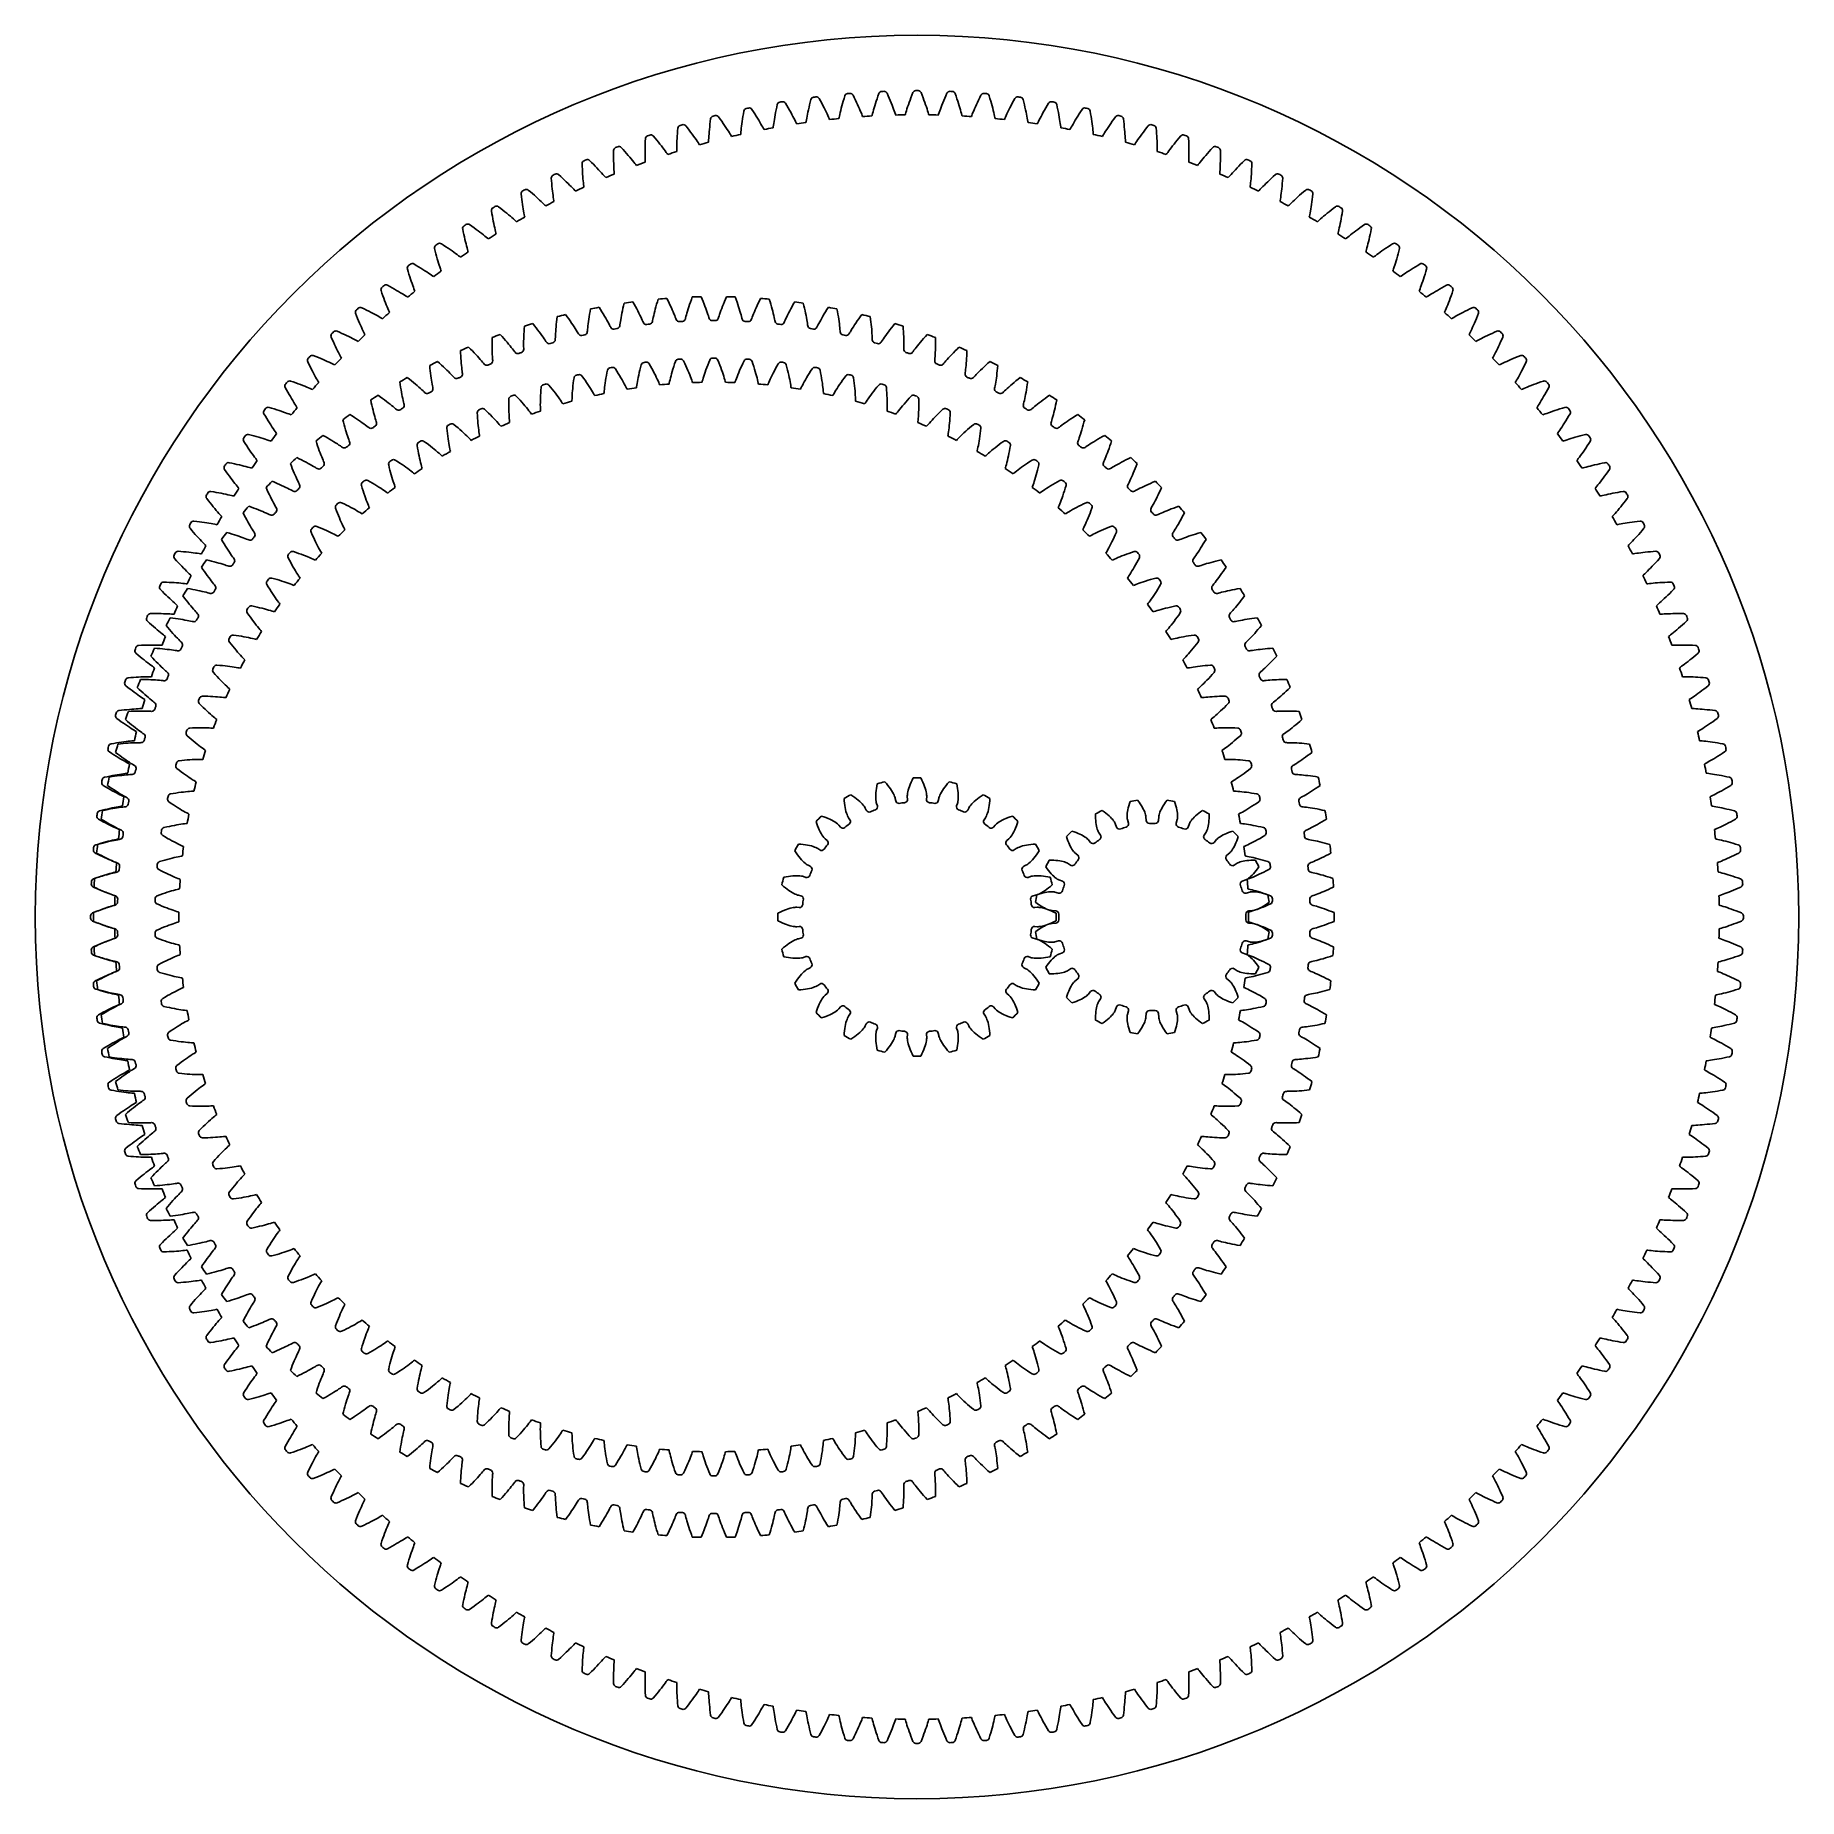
# Model space of a CAD drawing. Header units: millimetres. Extents: x -82 to 82, y -82 to 82.
import ezdxf

# ---------------------------------------------------------------- set-up
doc = ezdxf.new("R2010")
doc.units = ezdxf.units.MM

msp = doc.modelspace()

# ---------------------------------------------------------------- linework, layer by layer
at = {"layer": 'fixed_ring'}
for p, q in [((-13.063527, 75.948837), (-13.116914, 75.695518)), ((-12.172091, 75.853181), (-12.304838, 76.07544)), ((-12.044898, 75.637125), (-12.172091, 75.853181)), ((-10.03785, 75.929546), (-10.093863, 75.694368)), ((-9.977594, 76.172912), (-10.03785, 75.929546)), ((-9.913784, 76.423809), (-9.977594, 76.172912)), ((-9.027062, 76.291396), (-9.150511, 76.518951)), ((-8.908907, 76.070268), (-9.027062, 76.291396)), ((-8.796875, 75.856038), (-8.908907, 76.070268)), ((-8.691095, 75.649372), (-8.796875, 75.856038)), ((-6.957173, 76.046836), (-7.01829, 75.822861)), ((-6.891489, 76.279497), (-6.957173, 76.046836)), ((-6.821227, 76.520166), (-6.891489, 76.279497)), ((-6.747103, 76.768211), (-6.821227, 76.520166)), ((-5.866611, 76.599267), (-5.980551, 76.831729)), ((-5.757694, 76.373446), (-5.866611, 76.599267)), ((-5.654612, 76.154769), (-5.757694, 76.373446)), ((-5.557463, 75.943909), (-5.654612, 76.154769)), ((-5.466394, 75.741694), (-5.557463, 75.943909)), ((-3.944274, 75.836194), (-4.004581, 75.63467)), ((-3.878917, 76.048121), (-3.944274, 75.836194)), ((-3.808596, 76.269378), (-3.878917, 76.048121)), ((-3.733354, 76.499127), (-3.808596, 76.269378)), ((-3.653206, 76.736686), (-3.733354, 76.499127)), ((-3.568895, 76.981456), (-3.653206, 76.736686)), ((-2.696137, 76.776271), (-2.800373, 77.013243)), ((-2.596645, 76.546141), (-2.696137, 76.776271)), ((-2.502687, 76.323391), (-2.596645, 76.546141)), ((-2.414335, 76.108696), (-2.502687, 76.323391)), ((-2.331701, 75.902891), (-2.414335, 76.108696)), ((-2.254958, 75.707035), (-2.331701, 75.902891)), ((-0.806976, 75.934409), (-0.875559, 75.735549)), ((-0.732917, 76.143453), (-0.806976, 75.934409)), ((-0.653513, 76.361616), (-0.732917, 76.143453)), ((-0.56884, 76.588059), (-0.653513, 76.361616)), ((-0.478944, 76.822103), (-0.56884, 76.588059)), ((-0.38459, 77.06318), (-0.478944, 76.822103)), ((0.478944, 76.822103), (0.38459, 77.06318)), ((0.56884, 76.588059), (0.478944, 76.822103)), ((0.653513, 76.361616), (0.56884, 76.588059)), ((0.732917, 76.143453), (0.653513, 76.361616)), ((0.806976, 75.934409), (0.732917, 76.143453)), ((0.875559, 75.735549), (0.806976, 75.934409)), ((2.331701, 75.902891), (2.254958, 75.707035)), ((2.414335, 76.108696), (2.331701, 75.902891)), ((2.502687, 76.323391), (2.414335, 76.108696)), ((2.596645, 76.546141), (2.502687, 76.323391)), ((2.696137, 76.776271), (2.596645, 76.546141)), ((2.800373, 77.013243), (2.696137, 76.776271)), ((3.653206, 76.736686), (3.568895, 76.981456)), ((3.733354, 76.499127), (3.653206, 76.736686)), ((3.808596, 76.269378), (3.733354, 76.499127)), ((3.878917, 76.048121), (3.808596, 76.269378)), ((3.944274, 75.836194), (3.878917, 76.048121)), ((4.004581, 75.63467), (3.944274, 75.836194)), ((5.557463, 75.943909), (5.466394, 75.741694)), ((5.654612, 76.154769), (5.557463, 75.943909)), ((5.757694, 76.373446), (5.654612, 76.154769)), ((5.866611, 76.599267), (5.757694, 76.373446)), ((5.980551, 76.831729), (5.866611, 76.599267)), ((6.821227, 76.520166), (6.747103, 76.768211)), ((6.891489, 76.279497), (6.821227, 76.520166)), ((6.957173, 76.046836), (6.891489, 76.279497)), ((7.01829, 75.822861), (6.957173, 76.046836)), ((8.796875, 75.856038), (8.691095, 75.649372)), ((8.908907, 76.070268), (8.796875, 75.856038)), ((9.027062, 76.291396), (8.908907, 76.070268)), ((9.150511, 76.518951), (9.027062, 76.291396)), ((9.977594, 76.172912), (9.913784, 76.423809)), ((10.03785, 75.929546), (9.977594, 76.172912)), ((10.093863, 75.694368), (10.03785, 75.929546)), ((12.172091, 75.853181), (12.044898, 75.637125)), ((12.304838, 76.07544), (12.172091, 75.853181)), ((13.116914, 75.695518), (13.063527, 75.948837)), ((-19.323, 74.353793), (-19.352691, 74.104843)), ((-19.290714, 74.610656), (-19.323, 74.353793)), ((-18.394423, 74.588941), (-18.545071, 74.799479)), ((-18.249823, 74.384127), (-18.394423, 74.588941)), ((-18.112153, 74.185399), (-18.249823, 74.384127)), ((-16.343123, 74.372475), (-16.372707, 74.152681)), ((-16.310179, 74.602289), (-16.343123, 74.372475)), ((-16.273778, 74.841289), (-16.310179, 74.602289)), ((-16.233825, 75.0888), (-16.273778, 74.841289)), ((-16.190951, 75.344109), (-16.233825, 75.0888)), ((-15.296324, 75.285373), (-15.438142, 75.501956)), ((-15.160311, 75.074758), (-15.296324, 75.285373)), ((-15.030971, 74.870511), (-15.160311, 75.074758)), ((-14.908486, 74.673286), (-15.030971, 74.870511)), ((-14.793105, 74.483889), (-14.908486, 74.673286)), ((-14.685172, 74.303336), (-14.793105, 74.483889)), ((-14.585191, 74.132974), (-14.685172, 74.303336)), ((-13.360493, 74.363451), (-13.387971, 74.182828)), ((-13.329279, 74.558503), (-13.360493, 74.363451)), ((-13.294363, 74.765938), (-13.329279, 74.558503)), ((-13.255722, 74.984322), (-13.294363, 74.765938)), ((-13.213308, 75.212578), (-13.255722, 74.984322)), ((-13.167062, 75.449869), (-13.213308, 75.212578)), ((-13.116914, 75.695518), (-13.167062, 75.449869)), ((-11.924109, 75.427708), (-12.044898, 75.637125)), ((-11.809879, 75.22559), (-11.924109, 75.427708)), ((-11.702423, 75.031586), (-11.809879, 75.22559)), ((-11.602044, 74.846727), (-11.702423, 75.031586)), ((-11.509189, 74.672379), (-11.602044, 74.846727)), ((-11.424551, 74.510465), (-11.509189, 74.672379)), ((-11.349312, 74.363972), (-11.424551, 74.510465)), ((-11.285863, 74.238448), (-11.349312, 74.363972)), ((-11.242974, 74.152515), (-11.285863, 74.238448)), ((-10.366238, 74.372434), (-10.382824, 74.277836)), ((-10.341243, 74.510845), (-10.366238, 74.372434)), ((-10.310931, 74.672715), (-10.341243, 74.510845)), ((-10.276012, 74.852049), (-10.310931, 74.672715)), ((-10.236765, 75.045644), (-10.276012, 74.852049)), ((-10.193306, 75.25146), (-10.236765, 75.045644)), ((-10.145673, 75.468059), (-10.193306, 75.25146)), ((-10.093863, 75.694368), (-10.145673, 75.468059)), ((-8.591748, 75.451093), (-8.691095, 75.649372)), ((-8.499094, 75.262244), (-8.591748, 75.451093)), ((-8.413523, 75.084207), (-8.499094, 75.262244)), ((-8.335649, 74.918934), (-8.413523, 75.084207)), ((-8.266528, 74.769458), (-8.335649, 74.918934)), ((-8.20832, 74.641418), (-8.266528, 74.769458)), ((-8.169019, 74.553787), (-8.20832, 74.641418)), ((-7.283943, 74.737286), (-7.304425, 74.643455)), ((-7.25325, 74.874546), (-7.283943, 74.737286)), ((-7.216275, 75.035026), (-7.25325, 74.874546)), ((-7.173975, 75.212763), (-7.216275, 75.035026)), ((-7.126761, 75.404571), (-7.173975, 75.212763)), ((-7.074834, 75.608415), (-7.126761, 75.404571)), ((-7.01829, 75.822861), (-7.074834, 75.608415)), ((-5.381623, 75.549177), (-5.466394, 75.741694)), ((-5.303483, 75.367756), (-5.381623, 75.549177)), ((-5.232505, 75.199406), (-5.303483, 75.367756)), ((-5.16962, 75.0472), (-5.232505, 75.199406)), ((-5.116753, 74.916865), (-5.16962, 75.0472)), ((-5.081107, 74.827684), (-5.116753, 74.916865)), ((-4.189205, 74.974451), (-4.213546, 74.881547)), ((-4.152865, 75.110325), (-4.189205, 74.974451)), ((-4.10929, 75.26914), (-4.152865, 75.110325)), ((-4.059681, 75.444977), (-4.10929, 75.26914)), ((-4.004581, 75.63467), (-4.059681, 75.444977)), ((-2.184382, 75.52254), (-2.254958, 75.707035)), ((-2.120422, 75.3514), (-2.184382, 75.52254)), ((-2.063881, 75.196726), (-2.120422, 75.3514)), ((-2.016445, 75.064317), (-2.063881, 75.196726)), ((-1.984515, 74.97374), (-2.016445, 75.064317)), ((-1.087309, 75.083524), (-1.115469, 74.991704)), ((-1.045385, 75.21778), (-1.087309, 75.083524)), ((-0.995284, 75.374658), (-1.045385, 75.21778)), ((-0.938451, 75.548295), (-0.995284, 75.374658)), ((-0.875559, 75.735549), (-0.938451, 75.548295)), ((0.938451, 75.548295), (0.875559, 75.735549)), ((0.995284, 75.374658), (0.938451, 75.548295)), ((1.045385, 75.21778), (0.995284, 75.374658)), ((1.087309, 75.083524), (1.045385, 75.21778)), ((1.115469, 74.991704), (1.087309, 75.083524)), ((2.016445, 75.064317), (1.984515, 74.97374)), ((2.063881, 75.196726), (2.016445, 75.064317)), ((2.120422, 75.3514), (2.063881, 75.196726)), ((2.184382, 75.52254), (2.120422, 75.3514)), ((2.254958, 75.707035), (2.184382, 75.52254)), ((4.059681, 75.444977), (4.004581, 75.63467)), ((4.10929, 75.26914), (4.059681, 75.444977)), ((4.152865, 75.110325), (4.10929, 75.26914)), ((4.189205, 74.974451), (4.152865, 75.110325)), ((4.213546, 74.881547), (4.189205, 74.974451)), ((5.116753, 74.916865), (5.081107, 74.827684)), ((5.16962, 75.0472), (5.116753, 74.916865)), ((5.232505, 75.199406), (5.16962, 75.0472)), ((5.303483, 75.367756), (5.232505, 75.199406)), ((5.381623, 75.549177), (5.303483, 75.367756)), ((5.466394, 75.741694), (5.381623, 75.549177)), ((7.074834, 75.608415), (7.01829, 75.822861)), ((7.126761, 75.404571), (7.074834, 75.608415)), ((7.173975, 75.212763), (7.126761, 75.404571)), ((7.216275, 75.035026), (7.173975, 75.212763)), ((7.25325, 74.874546), (7.216275, 75.035026)), ((7.283943, 74.737286), (7.25325, 74.874546)), ((7.304425, 74.643455), (7.283943, 74.737286)), ((8.20832, 74.641418), (8.169019, 74.553787)), ((8.266528, 74.769458), (8.20832, 74.641418)), ((8.335649, 74.918934), (8.266528, 74.769458)), ((8.413523, 75.084207), (8.335649, 74.918934)), ((8.499094, 75.262244), (8.413523, 75.084207)), ((8.591748, 75.451093), (8.499094, 75.262244)), ((8.691095, 75.649372), (8.591748, 75.451093)), ((10.145673, 75.468059), (10.093863, 75.694368)), ((10.193306, 75.25146), (10.145673, 75.468059)), ((10.236765, 75.045644), (10.193306, 75.25146)), ((10.276012, 74.852049), (10.236765, 75.045644)), ((10.310931, 74.672715), (10.276012, 74.852049)), ((10.341243, 74.510845), (10.310931, 74.672715)), ((10.366238, 74.372434), (10.341243, 74.510845)), ((10.382824, 74.277836), (10.366238, 74.372434)), ((11.285863, 74.238448), (11.242974, 74.152515)), ((11.349312, 74.363972), (11.285863, 74.238448)), ((11.424551, 74.510465), (11.349312, 74.363972)), ((11.509189, 74.672379), (11.424551, 74.510465)), ((11.602044, 74.846727), (11.509189, 74.672379)), ((11.702423, 75.031586), (11.602044, 74.846727)), ((11.809879, 75.22559), (11.702423, 75.031586)), ((11.924109, 75.427708), (11.809879, 75.22559)), ((12.044898, 75.637125), (11.924109, 75.427708)), ((13.167062, 75.449869), (13.116914, 75.695518)), ((13.213308, 75.212578), (13.167062, 75.449869)), ((13.255722, 74.984322), (13.213308, 75.212578)), ((13.294363, 74.765938), (13.255722, 74.984322)), ((13.329279, 74.558503), (13.294363, 74.765938)), ((13.360493, 74.363451), (13.329279, 74.558503)), ((13.387971, 74.182828), (13.360493, 74.363451)), ((14.685172, 74.303336), (14.585191, 74.132974)), ((14.793105, 74.483889), (14.685172, 74.303336)), ((14.908486, 74.673286), (14.793105, 74.483889)), ((15.030971, 74.870511), (14.908486, 74.673286)), ((15.160311, 75.074758), (15.030971, 74.870511)), ((15.296324, 75.285373), (15.160311, 75.074758)), ((15.438142, 75.501956), (15.296324, 75.285373)), ((16.233825, 75.0888), (16.190951, 75.344109)), ((16.273778, 74.841289), (16.233825, 75.0888)), ((16.310179, 74.602289), (16.273778, 74.841289)), ((16.343123, 74.372475), (16.310179, 74.602289)), ((16.372707, 74.152681), (16.343123, 74.372475)), ((18.249823, 74.384127), (18.112153, 74.185399)), ((18.394423, 74.588941), (18.249823, 74.384127)), ((18.545071, 74.799479), (18.394423, 74.588941)), ((19.323, 74.353793), (19.290714, 74.610656)), ((19.352691, 74.104843), (19.323, 74.353793)), ((-25.386125, 72.762808), (-25.397089, 72.504157)), ((-24.491103, 72.815182), (-24.658622, 73.012561)), ((-24.330083, 72.623009), (-24.491103, 72.815182)), ((-24.176473, 72.436328), (-24.330083, 72.623009)), ((-22.440265, 72.547365), (-22.449256, 72.337203)), ((-22.428933, 72.76885), (-22.440265, 72.547365)), ((-22.41508, 73.0006), (-22.428933, 72.76885)), ((-22.39854, 73.24179), (-22.41508, 73.0006)), ((-22.379162, 73.491755), (-22.39854, 73.24179)), ((-22.357518, 73.749732), (-22.379162, 73.491755)), ((-21.461096, 73.765075), (-21.620315, 73.969207)), ((-21.308155, 73.566411), (-21.461096, 73.765075)), ((-21.162391, 73.373542), (-21.308155, 73.566411)), ((-21.024038, 73.187106), (-21.162391, 73.373542)), ((-20.89341, 73.007884), (-21.024038, 73.187106)), ((-20.770936, 72.836861), (-20.89341, 73.007884)), ((-20.657228, 72.675336), (-20.770936, 72.836861)), ((-20.553213, 72.525135), (-20.657228, 72.675336)), ((-19.47827, 72.659509), (-19.485953, 72.519069)), ((-19.468214, 72.823886), (-19.47827, 72.659509)), ((-19.455745, 73.006161), (-19.468214, 72.823886)), ((-19.440745, 73.203124), (-19.455745, 73.006161)), ((-19.423078, 73.412735), (-19.440745, 73.203124)), ((-19.402603, 73.633563), (-19.423078, 73.412735)), ((-19.379184, 73.864543), (-19.402603, 73.633563)), ((-19.352691, 74.104843), (-19.379184, 73.864543)), ((-17.981623, 73.993404), (-18.112153, 74.185399)), ((-17.858513, 73.808937), (-17.981623, 73.993404)), ((-17.743211, 73.632999), (-17.858513, 73.808937)), ((-17.636275, 73.466913), (-17.743211, 73.632999)), ((-17.538556, 73.312542), (-17.636275, 73.466913)), ((-17.451477, 73.172763), (-17.538556, 73.312542)), ((-17.377878, 73.052907), (-17.451477, 73.172763)), ((-17.32804, 72.97081), (-17.377878, 73.052907)), ((-16.472458, 73.262377), (-16.481176, 73.166733)), ((-16.458979, 73.402379), (-16.472458, 73.262377)), ((-16.442138, 73.5662), (-16.458979, 73.402379)), ((-16.422147, 73.747805), (-16.442138, 73.5662)), ((-16.399021, 73.94398), (-16.422147, 73.747805)), ((-16.372707, 74.152681), (-16.399021, 73.94398)), ((-14.493935, 73.974696), (-14.585191, 74.132974)), ((-14.412706, 73.831437), (-14.493935, 73.974696)), ((-14.344124, 73.708642), (-14.412706, 73.831437)), ((-14.29772, 73.624556), (-14.344124, 73.708642)), ((-13.430821, 73.880517), (-13.443484, 73.785315)), ((-13.411567, 74.019843), (-13.430821, 73.880517)), ((-13.387971, 74.182828), (-13.411567, 74.019843)), ((13.411567, 74.019843), (13.387971, 74.182828)), ((13.430821, 73.880517), (13.411567, 74.019843)), ((13.443484, 73.785315), (13.430821, 73.880517)), ((14.344124, 73.708642), (14.29772, 73.624556)), ((14.412706, 73.831437), (14.344124, 73.708642)), ((14.493935, 73.974696), (14.412706, 73.831437)), ((14.585191, 74.132974), (14.493935, 73.974696)), ((16.399021, 73.94398), (16.372707, 74.152681)), ((16.422147, 73.747805), (16.399021, 73.94398)), ((16.442138, 73.5662), (16.422147, 73.747805)), ((16.458979, 73.402379), (16.442138, 73.5662)), ((16.472458, 73.262377), (16.458979, 73.402379)), ((16.481176, 73.166733), (16.472458, 73.262377)), ((17.377878, 73.052907), (17.32804, 72.97081)), ((17.451477, 73.172763), (17.377878, 73.052907)), ((17.538556, 73.312542), (17.451477, 73.172763)), ((17.636275, 73.466913), (17.538556, 73.312542)), ((17.743211, 73.632999), (17.636275, 73.466913)), ((17.858513, 73.808937), (17.743211, 73.632999)), ((17.981623, 73.993404), (17.858513, 73.808937)), ((18.112153, 74.185399), (17.981623, 73.993404)), ((19.379184, 73.864543), (19.352691, 74.104843)), ((19.402603, 73.633563), (19.379184, 73.864543)), ((19.423078, 73.412735), (19.402603, 73.633563)), ((19.440745, 73.203124), (19.423078, 73.412735)), ((19.455745, 73.006161), (19.440745, 73.203124)), ((19.468214, 72.823886), (19.455745, 73.006161)), ((19.47827, 72.659509), (19.468214, 72.823886)), ((19.485953, 72.519069), (19.47827, 72.659509)), ((20.657228, 72.675336), (20.553213, 72.525135)), ((20.770936, 72.836861), (20.657228, 72.675336)), ((20.89341, 73.007884), (20.770936, 72.836861)), ((21.024038, 73.187106), (20.89341, 73.007884)), ((21.162391, 73.373542), (21.024038, 73.187106)), ((21.308155, 73.566411), (21.162391, 73.373542)), ((21.461096, 73.765075), (21.308155, 73.566411)), ((21.620315, 73.969207), (21.461096, 73.765075)), ((22.379162, 73.491755), (22.357518, 73.749732)), ((22.39854, 73.24179), (22.379162, 73.491755)), ((22.41508, 73.0006), (22.39854, 73.24179)), ((22.428933, 72.76885), (22.41508, 73.0006)), ((22.440265, 72.547365), (22.428933, 72.76885)), ((22.449256, 72.337203), (22.440265, 72.547365)), ((24.330083, 72.623009), (24.176473, 72.436328)), ((24.491103, 72.815182), (24.330083, 72.623009)), ((24.658622, 73.012561), (24.491103, 72.815182)), ((25.397089, 72.504157), (25.386125, 72.762808)), ((-28.371361, 71.65157), (-28.371627, 71.392687)), ((-28.371627, 71.392687), (-28.370296, 71.141975)), ((-28.370296, 71.141975), (-28.366863, 70.900244)), ((-28.366863, 70.900244), (-28.361531, 70.668141)), ((-27.479267, 71.740886), (-27.6548, 71.931173)), ((-27.310443, 71.555531), (-27.479267, 71.740886)), ((-27.149249, 71.375358), (-27.310443, 71.555531)), ((-26.995973, 71.200984), (-27.149249, 71.375358)), ((-26.850991, 71.033161), (-26.995973, 71.200984)), ((-26.714813, 70.872835), (-26.850991, 71.033161)), ((-25.419114, 71.558048), (-25.419412, 71.347695)), ((-25.419412, 71.347695), (-25.418095, 71.150166)), ((-25.416945, 71.779813), (-25.419114, 71.558048)), ((-25.418095, 71.150166), (-25.415469, 70.967483)), ((-25.41268, 72.011938), (-25.416945, 71.779813)), ((-25.415469, 70.967483), (-25.411917, 70.802837)), ((-25.406121, 72.253604), (-25.41268, 72.011938)), ((-25.397089, 72.504157), (-25.406121, 72.253604)), ((-24.030533, 72.255769), (-24.176473, 72.436328)), ((-23.89261, 72.082098), (-24.030533, 72.255769)), ((-23.763174, 71.916282), (-23.89261, 72.082098)), ((-23.642888, 71.759595), (-23.763174, 71.916282)), ((-23.532755, 71.61382), (-23.642888, 71.759595)), ((-23.43443, 71.481709), (-23.532755, 71.61382)), ((-23.351185, 71.36834), (-23.43443, 71.481709)), ((-23.294737, 71.290639), (-23.351185, 71.36834)), ((-22.466156, 71.651864), (-22.466946, 71.555827)), ((-22.464283, 71.792501), (-22.466156, 71.651864)), ((-22.461028, 71.957154), (-22.464283, 71.792501)), ((-22.456103, 72.139788), (-22.461028, 71.957154)), ((-22.449256, 72.337203), (-22.456103, 72.139788)), ((-20.460431, 72.389074), (-20.553213, 72.525135)), ((-20.381943, 72.272361), (-20.460431, 72.389074)), ((-20.328754, 72.192394), (-20.381943, 72.272361)), ((-19.485953, 72.519069), (-19.490711, 72.423147)), ((19.490711, 72.423147), (19.485953, 72.519069)), ((20.381943, 72.272361), (20.328754, 72.192394)), ((20.460431, 72.389074), (20.381943, 72.272361)), ((20.553213, 72.525135), (20.460431, 72.389074)), ((22.456103, 72.139788), (22.449256, 72.337203)), ((22.461028, 71.957154), (22.456103, 72.139788)), ((22.464283, 71.792501), (22.461028, 71.957154)), ((22.466156, 71.651864), (22.464283, 71.792501)), ((22.466946, 71.555827), (22.466156, 71.651864)), ((23.351185, 71.36834), (23.294737, 71.290639)), ((23.43443, 71.481709), (23.351185, 71.36834)), ((23.532755, 71.61382), (23.43443, 71.481709)), ((23.642888, 71.759595), (23.532755, 71.61382)), ((23.763174, 71.916282), (23.642888, 71.759595)), ((23.89261, 72.082098), (23.763174, 71.916282)), ((24.030533, 72.255769), (23.89261, 72.082098)), ((24.176473, 72.436328), (24.030533, 72.255769)), ((25.406121, 72.253604), (25.397089, 72.504157)), ((25.41268, 72.011938), (25.406121, 72.253604)), ((25.411917, 70.802837), (25.415469, 70.967483)), ((25.416945, 71.779813), (25.41268, 72.011938)), ((25.415469, 70.967483), (25.418095, 71.150166)), ((25.419114, 71.558048), (25.416945, 71.779813)), ((25.418095, 71.150166), (25.419412, 71.347695)), ((25.419412, 71.347695), (25.419114, 71.558048)), ((26.850991, 71.033161), (26.714813, 70.872835)), ((26.995973, 71.200984), (26.850991, 71.033161)), ((27.149249, 71.375358), (26.995973, 71.200984)), ((27.310443, 71.555531), (27.149249, 71.375358)), ((27.479267, 71.740886), (27.310443, 71.555531)), ((27.6548, 71.931173), (27.479267, 71.740886)), ((28.361531, 70.668141), (28.366863, 70.900244)), ((28.366863, 70.900244), (28.370296, 71.141975)), ((28.370296, 71.141975), (28.371627, 71.392687)), ((28.371627, 71.392687), (28.371361, 71.65157)), ((-33.309727, 69.226635), (-33.500374, 69.401777)), ((-31.308124, 70.417917), (-31.297691, 70.159243)), ((-31.297691, 70.159243), (-31.286001, 69.908801)), ((-31.286001, 69.908801), (-31.272581, 69.667418)), ((-31.272581, 69.667418), (-31.257663, 69.435734)), ((-31.257663, 69.435734), (-31.241512, 69.214548)), ((-30.420483, 70.544022), (-30.60373, 70.726893)), ((-30.244144, 70.365802), (-30.420483, 70.544022)), ((-30.075642, 70.192444), (-30.244144, 70.365802)), ((-29.915291, 70.024553), (-30.075642, 70.192444)), ((-29.763497, 69.862865), (-29.915291, 70.024553)), ((-29.62081, 69.708304), (-29.763497, 69.862865)), ((-29.487996, 69.562085), (-29.62081, 69.708304)), ((-29.366201, 69.425903), (-29.487996, 69.562085)), ((-29.257302, 69.302363), (-29.366201, 69.425903)), ((-29.16498, 69.196255), (-29.257302, 69.302363)), ((-28.361531, 70.668141), (-28.354534, 70.446476)), ((-28.354534, 70.446476), (-28.346139, 70.23629)), ((-28.346139, 70.23629), (-28.33666, 70.038984)), ((-28.33666, 70.038984), (-28.326487, 69.856566)), ((-28.326487, 69.856566), (-28.316134, 69.692208)), ((-28.316134, 69.692208), (-28.306387, 69.551896)), ((-28.306387, 69.551896), (-28.299243, 69.456122)), ((-26.588155, 70.721253), (-26.714813, 70.872835)), ((-26.472091, 70.580154), (-26.588155, 70.721253)), ((-26.368391, 70.452219), (-26.472091, 70.580154)), ((-26.280532, 70.342387), (-26.368391, 70.452219)), ((-26.220922, 70.267085), (-26.280532, 70.342387)), ((-25.411917, 70.802837), (-25.407976, 70.662243)), ((-25.407976, 70.662243), (-25.404796, 70.566255)), ((25.404796, 70.566255), (25.407976, 70.662243)), ((25.407976, 70.662243), (25.411917, 70.802837)), ((26.280532, 70.342387), (26.220922, 70.267085)), ((26.368391, 70.452219), (26.280532, 70.342387)), ((26.472091, 70.580154), (26.368391, 70.452219)), ((26.588155, 70.721253), (26.472091, 70.580154)), ((26.714813, 70.872835), (26.588155, 70.721253)), ((28.299243, 69.456122), (28.306387, 69.551896)), ((28.306387, 69.551896), (28.316134, 69.692208)), ((28.316134, 69.692208), (28.326487, 69.856566)), ((28.326487, 69.856566), (28.33666, 70.038984)), ((28.33666, 70.038984), (28.346139, 70.23629)), ((28.346139, 70.23629), (28.354534, 70.446476)), ((28.354534, 70.446476), (28.361531, 70.668141)), ((29.257302, 69.302363), (29.16498, 69.196255)), ((29.366201, 69.425903), (29.257302, 69.302363)), ((29.487996, 69.562085), (29.366201, 69.425903)), ((29.62081, 69.708304), (29.487996, 69.562085)), ((29.763497, 69.862865), (29.62081, 69.708304)), ((29.915291, 70.024553), (29.763497, 69.862865)), ((30.075642, 70.192444), (29.915291, 70.024553)), ((30.244144, 70.365802), (30.075642, 70.192444)), ((30.420483, 70.544022), (30.244144, 70.365802)), ((30.60373, 70.726893), (30.420483, 70.544022)), ((31.241512, 69.214548), (31.257663, 69.435734)), ((31.257663, 69.435734), (31.272581, 69.667418)), ((31.272581, 69.667418), (31.286001, 69.908801)), ((31.286001, 69.908801), (31.297691, 70.159243)), ((31.297691, 70.159243), (31.308124, 70.417917)), ((33.500374, 69.401777), (33.309727, 69.226635)), ((-37.016256, 67.592), (-36.984498, 67.335071)), ((-36.142061, 67.790975), (-36.339783, 67.958089)), ((-35.951607, 67.627925), (-36.142061, 67.790975)), ((-35.769365, 67.469074), (-35.951607, 67.627925)), ((-34.191398, 69.063956), (-34.170284, 68.805934)), ((-34.170284, 68.805934), (-34.148255, 68.556189)), ((-34.148255, 68.556189), (-34.124871, 68.315567)), ((-34.124871, 68.315567), (-34.100391, 68.084697)), ((-34.100391, 68.084697), (-34.075113, 67.864367)), ((-34.075113, 67.864367), (-34.049389, 67.655592)), ((-34.049389, 67.655592), (-34.02365, 67.459743)), ((-33.126173, 69.055854), (-33.309727, 69.226635)), ((-32.950651, 68.889608), (-33.126173, 69.055854)), ((-32.783499, 68.728487), (-32.950651, 68.889608)), ((-32.625153, 68.573209), (-32.783499, 68.728487)), ((-32.4762, 68.424677), (-32.625153, 68.573209)), ((-32.337458, 68.284072), (-32.4762, 68.424677)), ((-32.210139, 68.153039), (-32.337458, 68.284072)), ((-32.096228, 68.034105), (-32.210139, 68.153039)), ((-31.999599, 67.931903), (-32.096228, 68.034105)), ((-31.933974, 67.861781), (-31.999599, 67.931903)), ((-31.241512, 69.214548), (-31.224437, 69.004888)), ((-31.224437, 69.004888), (-31.206813, 68.808142)), ((-31.206813, 68.808142), (-31.18911, 68.626301)), ((-31.18911, 68.626301), (-31.171974, 68.46251)), ((-31.171974, 68.46251), (-31.156436, 68.322721)), ((-31.156436, 68.322721), (-31.145341, 68.227324)), ((-29.102308, 69.123481), (-29.16498, 69.196255)), ((29.16498, 69.196255), (29.102308, 69.123481)), ((31.145341, 68.227324), (31.156436, 68.322721)), ((31.156436, 68.322721), (31.171974, 68.46251)), ((31.171974, 68.46251), (31.18911, 68.626301)), ((31.18911, 68.626301), (31.206813, 68.808142)), ((31.206813, 68.808142), (31.224437, 69.004888)), ((31.224437, 69.004888), (31.241512, 69.214548)), ((31.999599, 67.931903), (31.933974, 67.861781)), ((32.096228, 68.034105), (31.999599, 67.931903)), ((32.210139, 68.153039), (32.096228, 68.034105)), ((32.337458, 68.284072), (32.210139, 68.153039)), ((32.4762, 68.424677), (32.337458, 68.284072)), ((32.625153, 68.573209), (32.4762, 68.424677)), ((32.783499, 68.728487), (32.625153, 68.573209)), ((32.950651, 68.889608), (32.783499, 68.728487)), ((33.126173, 69.055854), (32.950651, 68.889608)), ((33.309727, 69.226635), (33.126173, 69.055854)), ((34.02365, 67.459743), (34.049389, 67.655592)), ((34.049389, 67.655592), (34.075113, 67.864367)), ((34.075113, 67.864367), (34.100391, 68.084697)), ((34.100391, 68.084697), (34.124871, 68.315567)), ((34.124871, 68.315567), (34.148255, 68.556189)), ((34.148255, 68.556189), (34.170284, 68.805934)), ((34.170284, 68.805934), (34.191398, 69.063956)), ((35.951607, 67.627925), (35.769365, 67.469074)), ((36.142061, 67.790975), (35.951607, 67.627925)), ((36.339783, 67.958089), (36.142061, 67.790975)), ((36.984498, 67.335071), (37.016256, 67.592)), ((-39.777873, 66.004564), (-39.735525, 65.749167)), ((-38.912647, 66.239496), (-39.117106, 66.398295)), ((-38.715618, 66.084456), (-38.912647, 66.239496)), ((-38.526967, 65.933271), (-38.715618, 66.084456)), ((-36.984498, 67.335071), (-36.952167, 67.086449)), ((-36.952167, 67.086449), (-36.918859, 66.846999)), ((-36.918859, 66.846999), (-36.884859, 66.617339)), ((-36.884859, 66.617339), (-36.850498, 66.398241)), ((-36.850498, 66.398241), (-36.816169, 66.190707)), ((-36.816169, 66.190707), (-36.782357, 65.996089)), ((-36.782357, 65.996089), (-36.749699, 65.816331)), ((-35.595697, 67.314999), (-35.769365, 67.469074)), ((-35.43107, 67.166397), (-35.595697, 67.314999)), ((-35.276106, 67.024148), (-35.43107, 67.166397)), ((-35.131671, 66.889396), (-35.276106, 67.024148)), ((-34.999046, 66.763737), (-35.131671, 66.889396)), ((-34.880317, 66.649612), (-34.999046, 66.763737)), ((-34.779548, 66.55149), (-34.880317, 66.649612)), ((-34.711081, 66.48414), (-34.779548, 66.55149)), ((-34.02365, 67.459743), (-33.998447, 67.278788)), ((-33.998447, 67.278788), (-33.974557, 67.115846)), ((-33.974557, 67.115846), (-33.953256, 66.976818)), ((-33.953256, 66.976818), (-33.938228, 66.881961)), ((33.938228, 66.881961), (33.953256, 66.976818)), ((33.953256, 66.976818), (33.974557, 67.115846)), ((33.974557, 67.115846), (33.998447, 67.278788)), ((33.998447, 67.278788), (34.02365, 67.459743)), ((34.779548, 66.55149), (34.711081, 66.48414)), ((34.880317, 66.649612), (34.779548, 66.55149)), ((34.999046, 66.763737), (34.880317, 66.649612)), ((35.131671, 66.889396), (34.999046, 66.763737)), ((35.276106, 67.024148), (35.131671, 66.889396)), ((35.43107, 67.166397), (35.276106, 67.024148)), ((35.595697, 67.314999), (35.43107, 67.166397)), ((35.769365, 67.469074), (35.595697, 67.314999)), ((36.749699, 65.816331), (36.782357, 65.996089)), ((36.782357, 65.996089), (36.816169, 66.190707)), ((36.816169, 66.190707), (36.850498, 66.398241)), ((36.850498, 66.398241), (36.884859, 66.617339)), ((36.884859, 66.617339), (36.918859, 66.846999)), ((36.918859, 66.846999), (36.952167, 67.086449)), ((36.952167, 67.086449), (36.984498, 67.335071)), ((38.715618, 66.084456), (38.526967, 65.933271)), ((38.912647, 66.239496), (38.715618, 66.084456)), ((39.117106, 66.398295), (38.912647, 66.239496)), ((39.735525, 65.749167), (39.777873, 66.004564)), ((-42.47153, 64.30436), (-42.418664, 64.050932)), ((-41.616752, 64.574847), (-41.827599, 64.725062)), ((-41.413484, 64.428082), (-41.616752, 64.574847)), ((-41.218746, 64.284823), (-41.413484, 64.428082)), ((-39.735525, 65.749167), (-39.692947, 65.502094)), ((-39.692947, 65.502094), (-39.649772, 65.264225)), ((-39.649772, 65.264225), (-39.606311, 65.036165)), ((-39.606311, 65.036165), (-39.562924, 64.818675)), ((-39.562924, 64.818675), (-39.520048, 64.612737)), ((-39.520048, 64.612737), (-39.478223, 64.419683)), ((-39.478223, 64.419683), (-39.438164, 64.241427)), ((-38.34708, 65.786504), (-38.526967, 65.933271)), ((-38.176453, 65.644833), (-38.34708, 65.786504)), ((-38.015743, 65.509109), (-38.176453, 65.644833)), ((-37.865863, 65.380441), (-38.015743, 65.509109)), ((-37.728158, 65.260369), (-37.865863, 65.380441)), ((-37.604815, 65.151248), (-37.728158, 65.260369)), ((-37.500076, 65.057375), (-37.604815, 65.151248)), ((-37.428885, 64.992912), (-37.500076, 65.057375)), ((-36.749699, 65.816331), (-36.719095, 65.654515)), ((-36.719095, 65.654515), (-36.692067, 65.516487)), ((-36.692067, 65.516487), (-36.673132, 65.422331)), ((36.673132, 65.422331), (36.692067, 65.516487)), ((36.692067, 65.516487), (36.719095, 65.654515)), ((36.719095, 65.654515), (36.749699, 65.816331)), ((37.500076, 65.057375), (37.428885, 64.992912)), ((37.604815, 65.151248), (37.500076, 65.057375)), ((37.728158, 65.260369), (37.604815, 65.151248)), ((37.865863, 65.380441), (37.728158, 65.260369)), ((38.015743, 65.509109), (37.865863, 65.380441)), ((38.176453, 65.644833), (38.015743, 65.509109)), ((38.34708, 65.786504), (38.176453, 65.644833)), ((38.526967, 65.933271), (38.34708, 65.786504)), ((39.438164, 64.241427), (39.478223, 64.419683)), ((39.478223, 64.419683), (39.520048, 64.612737)), ((39.520048, 64.612737), (39.562924, 64.818675)), ((39.562924, 64.818675), (39.606311, 65.036165)), ((39.606311, 65.036165), (39.649772, 65.264225)), ((39.649772, 65.264225), (39.692947, 65.502094)), ((39.692947, 65.502094), (39.735525, 65.749167)), ((41.413484, 64.428082), (41.218746, 64.284823)), ((41.616752, 64.574847), (41.413484, 64.428082)), ((41.827599, 64.725062), (41.616752, 64.574847)), ((42.418664, 64.050932), (42.47153, 64.30436)), ((-44.249755, 62.799873), (-44.466629, 62.941247)), ((-44.040595, 62.661633), (-44.249755, 62.799873)), ((-43.840104, 62.526544), (-44.040595, 62.661633)), ((-42.418664, 64.050932), (-42.365912, 63.805829)), ((-42.365912, 63.805829), (-42.312944, 63.569948)), ((-42.312944, 63.569948), (-42.260095, 63.343879)), ((-42.260095, 63.343879), (-42.207758, 63.128368)), ((-42.207758, 63.128368), (-42.156408, 62.924378)), ((-42.156408, 62.924378), (-42.106641, 62.733216)), ((-42.106641, 62.733216), (-42.059249, 62.556769)), ((-41.032948, 64.145614), (-41.218746, 64.284823)), ((-40.856612, 64.011116), (-41.032948, 64.145614)), ((-40.69043, 63.882148), (-40.856612, 64.011116)), ((-40.535361, 63.759784), (-40.69043, 63.882148)), ((-40.392812, 63.645506), (-40.535361, 63.759784)), ((-40.265065, 63.541576), (-40.392812, 63.645506)), ((-40.156537, 63.452111), (-40.265065, 63.541576)), ((-40.082742, 63.390645), (-40.156537, 63.452111)), ((-39.438164, 64.241427), (-39.400899, 64.081014)), ((-39.400899, 64.081014), (-39.36819, 63.944221)), ((-39.36819, 63.944221), (-39.34538, 63.850929)), ((39.34538, 63.850929), (39.36819, 63.944221)), ((39.36819, 63.944221), (39.400899, 64.081014)), ((39.400899, 64.081014), (39.438164, 64.241427)), ((40.156537, 63.452111), (40.082742, 63.390645)), ((40.265065, 63.541576), (40.156537, 63.452111)), ((40.392812, 63.645506), (40.265065, 63.541576)), ((40.535361, 63.759784), (40.392812, 63.645506)), ((40.69043, 63.882148), (40.535361, 63.759784)), ((40.856612, 64.011116), (40.69043, 63.882148)), ((41.032948, 64.145614), (40.856612, 64.011116)), ((41.218746, 64.284823), (41.032948, 64.145614)), ((42.059249, 62.556769), (42.106641, 62.733216)), ((42.106641, 62.733216), (42.156408, 62.924378)), ((42.156408, 62.924378), (42.207758, 63.128368)), ((42.207758, 63.128368), (42.260095, 63.343879)), ((42.260095, 63.343879), (42.312944, 63.569948)), ((42.312944, 63.569948), (42.365912, 63.805829)), ((42.365912, 63.805829), (42.418664, 64.050932)), ((44.040595, 62.661633), (43.840104, 62.526544)), ((44.249755, 62.799873), (44.040595, 62.661633)), ((44.466629, 62.941247), (44.249755, 62.799873)), ((-46.807158, 60.917607), (-47.029689, 61.049897)), ((-45.092625, 62.494294), (-45.029331, 62.243267)), ((-45.029331, 62.243267), (-44.966495, 62.000554)), ((-44.966495, 62.000554), (-44.903825, 61.767062)), ((-44.903825, 61.767062), (-44.841679, 61.543371)), ((-44.841679, 61.543371), (-44.780481, 61.330206)), ((-44.780481, 61.330206), (-44.720744, 61.128512)), ((-44.720744, 61.128512), (-44.66312, 60.939571)), ((-43.648712, 62.395133), (-43.840104, 62.526544)), ((-43.466968, 62.268036), (-43.648712, 62.395133)), ((-43.295599, 62.146047), (-43.466968, 62.268036)), ((-43.135606, 62.030195), (-43.295599, 62.146047)), ((-42.988456, 61.921906), (-43.135606, 62.030195)), ((-42.856523, 61.823343), (-42.988456, 61.921906)), ((-42.74439, 61.73844), (-42.856523, 61.823343)), ((-42.668118, 61.680075), (-42.74439, 61.73844)), ((-42.059249, 62.556769), (-42.015388, 62.398032)), ((-42.015388, 62.398032), (-41.977054, 62.262708)), ((-41.977054, 62.262708), (-41.950408, 62.170438)), ((41.950408, 62.170438), (41.977054, 62.262708)), ((41.977054, 62.262708), (42.015388, 62.398032)), ((42.015388, 62.398032), (42.059249, 62.556769)), ((42.74439, 61.73844), (42.668118, 61.680075)), ((42.856523, 61.823343), (42.74439, 61.73844)), ((42.988456, 61.921906), (42.856523, 61.823343)), ((43.135606, 62.030195), (42.988456, 61.921906)), ((43.295599, 62.146047), (43.135606, 62.030195)), ((43.466968, 62.268036), (43.295599, 62.146047)), ((43.648712, 62.395133), (43.466968, 62.268036)), ((43.840104, 62.526544), (43.648712, 62.395133)), ((44.66312, 60.939571), (44.720744, 61.128512)), ((44.720744, 61.128512), (44.780481, 61.330206)), ((44.780481, 61.330206), (44.841679, 61.543371)), ((44.841679, 61.543371), (44.903825, 61.767062)), ((44.903825, 61.767062), (44.966495, 62.000554)), ((44.966495, 62.000554), (45.029331, 62.243267)), ((45.029331, 62.243267), (45.092625, 62.494294)), ((47.029689, 61.049897), (46.807158, 60.917607)), ((-47.63668, 60.577457), (-47.563066, 60.32926)), ((-47.563066, 60.32926), (-47.490254, 60.089351)), ((-47.490254, 60.089351), (-47.417988, 59.858649)), ((-47.417988, 59.858649), (-47.346652, 59.637717)), ((-47.346652, 59.637717), (-47.276697, 59.427263)), ((-47.276697, 59.427263), (-47.208676, 59.22821)), ((-46.592465, 60.788129), (-46.807158, 60.917607)), ((-46.386562, 60.66144), (-46.592465, 60.788129)), ((-46.189902, 60.538051), (-46.386562, 60.66144)), ((-46.003062, 60.418573), (-46.189902, 60.538051)), ((-45.826798, 60.303769), (-46.003062, 60.418573)), ((-45.662154, 60.194629), (-45.826798, 60.303769)), ((-45.510654, 60.092513), (-45.662154, 60.194629)), ((-45.374761, 59.999486), (-45.510654, 60.092513)), ((-45.259215, 59.919289), (-45.374761, 59.999486)), ((-45.180597, 59.864127), (-45.259215, 59.919289)), ((-44.66312, 60.939571), (-44.608477, 60.765233)), ((-44.608477, 60.765233), (-44.558094, 60.608445)), ((-44.558094, 60.608445), (-44.5142, 60.47482)), ((-44.5142, 60.47482), (-44.483763, 60.383729)), ((44.483763, 60.383729), (44.5142, 60.47482)), ((44.5142, 60.47482), (44.558094, 60.608445)), ((44.558094, 60.608445), (44.608477, 60.765233)), ((44.608477, 60.765233), (44.66312, 60.939571)), ((45.259215, 59.919289), (45.180597, 59.864127)), ((45.374761, 59.999486), (45.259215, 59.919289)), ((45.510654, 60.092513), (45.374761, 59.999486)), ((45.662154, 60.194629), (45.510654, 60.092513)), ((45.826798, 60.303769), (45.662154, 60.194629)), ((46.003062, 60.418573), (45.826798, 60.303769)), ((46.189902, 60.538051), (46.003062, 60.418573)), ((46.386562, 60.66144), (46.189902, 60.538051)), ((46.592465, 60.788129), (46.386562, 60.66144)), ((46.807158, 60.917607), (46.592465, 60.788129)), ((47.208676, 59.22821), (47.276697, 59.427263)), ((47.276697, 59.427263), (47.346652, 59.637717)), ((47.346652, 59.637717), (47.417988, 59.858649)), ((47.417988, 59.858649), (47.490254, 60.089351)), ((47.490254, 60.089351), (47.563066, 60.32926)), ((47.563066, 60.32926), (47.63668, 60.577457)), ((-50.099349, 58.557125), (-50.015541, 58.312182)), ((-50.015541, 58.312182), (-49.932877, 58.075486)), ((-49.932877, 58.075486), (-49.851139, 57.847968)), ((-49.851139, 57.847968), (-49.770733, 57.630172)), ((-49.284592, 58.931264), (-49.5124, 59.054245)), ((-49.064731, 58.810768), (-49.284592, 58.931264)), ((-48.853769, 58.692697), (-49.064731, 58.810768)), ((-48.652178, 58.57754), (-48.853769, 58.692697)), ((-48.46056, 58.465886), (-48.652178, 58.57754)), ((-48.279702, 58.358464), (-48.46056, 58.465886)), ((-48.110688, 58.256221), (-48.279702, 58.358464)), ((-47.955099, 58.160452), (-48.110688, 58.256221)), ((-47.815477, 58.073121), (-47.955099, 58.160452)), ((-47.696716, 57.997768), (-47.815477, 58.073121)), ((-47.615885, 57.945901), (-47.696716, 57.997768)), ((-47.208676, 59.22821), (-47.143293, 59.041812)), ((-47.143293, 59.041812), (-47.081493, 58.86988)), ((-47.081493, 58.86988), (-47.024673, 58.715308)), ((-47.024673, 58.715308), (-46.975294, 58.583611)), ((-46.975294, 58.583611), (-46.94112, 58.493857)), ((46.94112, 58.493857), (46.975294, 58.583611)), ((46.975294, 58.583611), (47.024673, 58.715308)), ((47.024673, 58.715308), (47.081493, 58.86988)), ((47.081493, 58.86988), (47.143293, 59.041812)), ((47.143293, 59.041812), (47.208676, 59.22821)), ((47.696716, 57.997768), (47.615885, 57.945901)), ((47.815477, 58.073121), (47.696716, 57.997768)), ((47.955099, 58.160452), (47.815477, 58.073121)), ((48.110688, 58.256221), (47.955099, 58.160452)), ((48.279702, 58.358464), (48.110688, 58.256221)), ((48.46056, 58.465886), (48.279702, 58.358464)), ((48.652178, 58.57754), (48.46056, 58.465886)), ((48.853769, 58.692697), (48.652178, 58.57754)), ((49.064731, 58.810768), (48.853769, 58.692697)), ((49.284592, 58.931264), (49.064731, 58.810768)), ((49.5124, 59.054245), (49.284592, 58.931264)), ((49.770733, 57.630172), (49.851139, 57.847968)), ((49.851139, 57.847968), (49.932877, 58.075486)), ((49.932877, 58.075486), (50.015541, 58.312182)), ((50.015541, 58.312182), (50.099349, 58.557125)), ((-52.476424, 56.436749), (-52.382565, 56.195478)), ((-52.382565, 56.195478), (-52.29019, 55.962401)), ((-51.677824, 56.844238), (-51.91052, 56.9577)), ((-51.453171, 56.732931), (-51.677824, 56.844238)), ((-51.23751, 56.623679), (-51.453171, 56.732931)), ((-51.031333, 56.516951), (-51.23751, 56.623679)), ((-50.835264, 56.41331), (-51.031333, 56.516951)), ((-50.650122, 56.313455), (-50.835264, 56.41331)), ((-50.477027, 56.218283), (-50.650122, 56.313455)), ((-50.317613, 56.129026), (-50.477027, 56.218283)), ((-50.174501, 56.047539), (-50.317613, 56.129026)), ((-49.770733, 57.630172), (-49.692141, 57.42279)), ((-49.692141, 57.42279), (-49.615953, 57.226718)), ((-49.615953, 57.226718), (-49.542923, 57.04318)), ((-49.542923, 57.04318), (-49.47407, 56.87395)), ((-49.47407, 56.87395), (-49.410911, 56.721858)), ((-49.410911, 56.721858), (-49.356132, 56.592314)), ((-49.356132, 56.592314), (-49.318278, 56.504048)), ((49.318278, 56.504048), (49.356132, 56.592314)), ((49.356132, 56.592314), (49.410911, 56.721858)), ((49.410911, 56.721858), (49.47407, 56.87395)), ((49.47407, 56.87395), (49.542923, 57.04318)), ((49.542923, 57.04318), (49.615953, 57.226718)), ((49.615953, 57.226718), (49.692141, 57.42279)), ((49.692141, 57.42279), (49.770733, 57.630172)), ((50.317613, 56.129026), (50.174501, 56.047539)), ((50.477027, 56.218283), (50.317613, 56.129026)), ((50.650122, 56.313455), (50.477027, 56.218283)), ((50.835264, 56.41331), (50.650122, 56.313455)), ((51.031333, 56.516951), (50.835264, 56.41331)), ((51.23751, 56.623679), (51.031333, 56.516951)), ((51.453171, 56.732931), (51.23751, 56.623679)), ((51.677824, 56.844238), (51.453171, 56.732931)), ((51.91052, 56.9577), (51.677824, 56.844238)), ((52.29019, 55.962401), (52.382565, 56.195478)), ((52.382565, 56.195478), (52.476424, 56.436749)), ((-53.982765, 54.660094), (-54.219951, 54.763843)), ((-53.753705, 54.558166), (-53.982765, 54.660094)), ((-53.533713, 54.45792), (-53.753705, 54.558166)), ((-53.323302, 54.359803), (-53.533713, 54.45792)), ((-52.29019, 55.962401), (-52.19912, 55.738455)), ((-52.19912, 55.738455), (-52.109782, 55.524168)), ((-52.109782, 55.524168), (-52.022687, 55.32021)), ((-52.022687, 55.32021), (-51.938462, 55.127454)), ((-51.938462, 55.127454), (-51.857909, 54.947091)), ((-51.857909, 54.947091), (-51.782122, 54.780851)), ((-51.782122, 54.780851), (-51.712731, 54.631499)), ((-51.712731, 54.631499), (-51.652646, 54.50433)), ((-51.652646, 54.50433), (-51.611176, 54.417704)), ((-50.052728, 55.977158), (-50.174501, 56.047539)), ((-49.969822, 55.928676), (-50.052728, 55.977158)), ((50.052728, 55.977158), (49.969822, 55.928676)), ((50.174501, 56.047539), (50.052728, 55.977158)), ((51.611176, 54.417704), (51.652646, 54.50433)), ((51.652646, 54.50433), (51.712731, 54.631499)), ((51.712731, 54.631499), (51.782122, 54.780851)), ((51.782122, 54.780851), (51.857909, 54.947091)), ((51.857909, 54.947091), (51.938462, 55.127454)), ((51.938462, 55.127454), (52.022687, 55.32021)), ((52.022687, 55.32021), (52.109782, 55.524168)), ((52.109782, 55.524168), (52.19912, 55.738455)), ((52.19912, 55.738455), (52.29019, 55.962401)), ((53.533713, 54.45792), (53.323302, 54.359803)), ((53.753705, 54.558166), (53.533713, 54.45792)), ((53.982765, 54.660094), (53.753705, 54.558166)), ((54.219951, 54.763843), (53.982765, 54.660094)), ((-54.763843, 54.219951), (-54.660094, 53.982765)), ((-54.660094, 53.982765), (-54.558166, 53.753705)), ((-54.558166, 53.753705), (-54.45792, 53.533713)), ((-54.45792, 53.533713), (-54.359803, 53.323302)), ((-54.359803, 53.323302), (-54.264354, 53.123117)), ((-54.264354, 53.123117), (-54.172234, 52.934007)), ((-54.172234, 52.934007), (-54.084297, 52.757127)), ((-54.084297, 52.757127), (-54.001704, 52.59416)), ((-53.123117, 54.264354), (-53.323302, 54.359803)), ((-52.934007, 54.172234), (-53.123117, 54.264354)), ((-52.757127, 54.084297), (-52.934007, 54.172234)), ((-52.59416, 54.001704), (-52.757127, 54.084297)), ((-52.447803, 53.926201), (-52.59416, 54.001704)), ((-52.323225, 53.860912), (-52.447803, 53.926201)), ((-52.238387, 53.815898), (-52.323225, 53.860912)), ((52.323225, 53.860912), (52.238387, 53.815898)), ((52.447803, 53.926201), (52.323225, 53.860912)), ((52.59416, 54.001704), (52.447803, 53.926201)), ((52.757127, 54.084297), (52.59416, 54.001704)), ((52.934007, 54.172234), (52.757127, 54.084297)), ((53.123117, 54.264354), (52.934007, 54.172234)), ((53.323302, 54.359803), (53.123117, 54.264354)), ((54.001704, 52.59416), (54.084297, 52.757127)), ((54.084297, 52.757127), (54.172234, 52.934007)), ((54.172234, 52.934007), (54.264354, 53.123117)), ((54.264354, 53.123117), (54.359803, 53.323302)), ((54.359803, 53.323302), (54.45792, 53.533713)), ((54.45792, 53.533713), (54.558166, 53.753705)), ((54.558166, 53.753705), (54.660094, 53.982765)), ((54.660094, 53.982765), (54.763843, 54.219951)), ((-56.9577, 51.91052), (-56.844238, 51.677824)), ((-56.844238, 51.677824), (-56.732931, 51.453171)), ((-56.732931, 51.453171), (-56.623679, 51.23751)), ((-56.623679, 51.23751), (-56.516951, 51.031333)), ((-56.195478, 52.382565), (-56.436749, 52.476424)), ((-55.962401, 52.29019), (-56.195478, 52.382565)), ((-55.738455, 52.19912), (-55.962401, 52.29019)), ((-55.524168, 52.109782), (-55.738455, 52.19912)), ((-55.32021, 52.022687), (-55.524168, 52.109782)), ((-55.127454, 51.938462), (-55.32021, 52.022687)), ((-54.947091, 51.857909), (-55.127454, 51.938462)), ((-54.780851, 51.782122), (-54.947091, 51.857909)), ((-54.631499, 51.712731), (-54.780851, 51.782122)), ((-54.50433, 51.652646), (-54.631499, 51.712731)), ((-54.417704, 51.611176), (-54.50433, 51.652646)), ((-54.001704, 52.59416), (-53.926201, 52.447803)), ((-53.926201, 52.447803), (-53.860912, 52.323225)), ((-53.860912, 52.323225), (-53.815898, 52.238387)), ((53.815898, 52.238387), (53.860912, 52.323225)), ((53.860912, 52.323225), (53.926201, 52.447803)), ((53.926201, 52.447803), (54.001704, 52.59416)), ((54.50433, 51.652646), (54.417704, 51.611176)), ((54.631499, 51.712731), (54.50433, 51.652646)), ((54.780851, 51.782122), (54.631499, 51.712731)), ((54.947091, 51.857909), (54.780851, 51.782122)), ((55.127454, 51.938462), (54.947091, 51.857909)), ((55.32021, 52.022687), (55.127454, 51.938462)), ((55.524168, 52.109782), (55.32021, 52.022687)), ((55.738455, 52.19912), (55.524168, 52.109782)), ((55.962401, 52.29019), (55.738455, 52.19912)), ((56.195478, 52.382565), (55.962401, 52.29019)), ((56.436749, 52.476424), (56.195478, 52.382565)), ((56.516951, 51.031333), (56.623679, 51.23751)), ((56.623679, 51.23751), (56.732931, 51.453171)), ((56.732931, 51.453171), (56.844238, 51.677824)), ((56.844238, 51.677824), (56.9577, 51.91052)), ((-59.054245, 49.5124), (-58.931264, 49.284592)), ((-58.312182, 50.015541), (-58.557125, 50.099349)), ((-58.075486, 49.932877), (-58.312182, 50.015541)), ((-57.847968, 49.851139), (-58.075486, 49.932877)), ((-57.630172, 49.770733), (-57.847968, 49.851139)), ((-57.42279, 49.692141), (-57.630172, 49.770733)), ((-57.226718, 49.615953), (-57.42279, 49.692141)), ((-57.04318, 49.542923), (-57.226718, 49.615953)), ((-56.87395, 49.47407), (-57.04318, 49.542923)), ((-56.721858, 49.410911), (-56.87395, 49.47407)), ((-56.516951, 51.031333), (-56.41331, 50.835264)), ((-56.41331, 50.835264), (-56.313455, 50.650122)), ((-56.313455, 50.650122), (-56.218283, 50.477027)), ((-56.218283, 50.477027), (-56.129026, 50.317613)), ((-56.129026, 50.317613), (-56.047539, 50.174501)), ((-56.047539, 50.174501), (-55.977158, 50.052728)), ((-55.977158, 50.052728), (-55.928676, 49.969822)), ((55.928676, 49.969822), (55.977158, 50.052728)), ((55.977158, 50.052728), (56.047539, 50.174501)), ((56.047539, 50.174501), (56.129026, 50.317613)), ((56.129026, 50.317613), (56.218283, 50.477027)), ((56.218283, 50.477027), (56.313455, 50.650122)), ((56.313455, 50.650122), (56.41331, 50.835264)), ((56.41331, 50.835264), (56.516951, 51.031333)), ((56.87395, 49.47407), (56.721858, 49.410911)), ((57.04318, 49.542923), (56.87395, 49.47407)), ((57.226718, 49.615953), (57.04318, 49.542923)), ((57.42279, 49.692141), (57.226718, 49.615953)), ((57.630172, 49.770733), (57.42279, 49.692141)), ((57.847968, 49.851139), (57.630172, 49.770733)), ((58.075486, 49.932877), (57.847968, 49.851139)), ((58.312182, 50.015541), (58.075486, 49.932877)), ((58.557125, 50.099349), (58.312182, 50.015541)), ((58.931264, 49.284592), (59.054245, 49.5124)), ((-58.931264, 49.284592), (-58.810768, 49.064731)), ((-58.810768, 49.064731), (-58.692697, 48.853769)), ((-58.692697, 48.853769), (-58.57754, 48.652178)), ((-58.57754, 48.652178), (-58.465886, 48.46056)), ((-58.465886, 48.46056), (-58.358464, 48.279702)), ((-58.358464, 48.279702), (-58.256221, 48.110688)), ((-58.256221, 48.110688), (-58.160452, 47.955099)), ((-58.160452, 47.955099), (-58.073121, 47.815477)), ((-58.073121, 47.815477), (-57.997768, 47.696716)), ((-56.592314, 49.356132), (-56.721858, 49.410911)), ((-56.504048, 49.318278), (-56.592314, 49.356132)), ((56.592314, 49.356132), (56.504048, 49.318278)), ((56.721858, 49.410911), (56.592314, 49.356132)), ((57.997768, 47.696716), (58.073121, 47.815477)), ((58.073121, 47.815477), (58.160452, 47.955099)), ((58.160452, 47.955099), (58.256221, 48.110688)), ((58.256221, 48.110688), (58.358464, 48.279702)), ((58.358464, 48.279702), (58.465886, 48.46056)), ((58.465886, 48.46056), (58.57754, 48.652178)), ((58.57754, 48.652178), (58.692697, 48.853769)), ((58.692697, 48.853769), (58.810768, 49.064731)), ((58.810768, 49.064731), (58.931264, 49.284592)), ((-61.049897, 47.029689), (-60.917607, 46.807158)), ((-60.917607, 46.807158), (-60.788129, 46.592465)), ((-60.788129, 46.592465), (-60.66144, 46.386562)), ((-60.66144, 46.386562), (-60.538051, 46.189902)), ((-60.32926, 47.563066), (-60.577457, 47.63668)), ((-60.538051, 46.189902), (-60.418573, 46.003062)), ((-60.089351, 47.490254), (-60.32926, 47.563066)), ((-59.858649, 47.417988), (-60.089351, 47.490254)), ((-59.637717, 47.346652), (-59.858649, 47.417988)), ((-59.427263, 47.276697), (-59.637717, 47.346652)), ((-59.22821, 47.208676), (-59.427263, 47.276697)), ((-59.041812, 47.143293), (-59.22821, 47.208676)), ((-58.86988, 47.081493), (-59.041812, 47.143293)), ((-58.715308, 47.024673), (-58.86988, 47.081493)), ((-58.583611, 46.975294), (-58.715308, 47.024673)), ((-58.493857, 46.94112), (-58.583611, 46.975294)), ((-57.997768, 47.696716), (-57.945901, 47.615885)), ((57.945901, 47.615885), (57.997768, 47.696716)), ((58.583611, 46.975294), (58.493857, 46.94112)), ((58.715308, 47.024673), (58.583611, 46.975294)), ((58.86988, 47.081493), (58.715308, 47.024673)), ((59.041812, 47.143293), (58.86988, 47.081493)), ((59.22821, 47.208676), (59.041812, 47.143293)), ((59.427263, 47.276697), (59.22821, 47.208676)), ((59.637717, 47.346652), (59.427263, 47.276697)), ((59.858649, 47.417988), (59.637717, 47.346652)), ((60.089351, 47.490254), (59.858649, 47.417988)), ((60.32926, 47.563066), (60.089351, 47.490254)), ((60.577457, 47.63668), (60.32926, 47.563066)), ((60.418573, 46.003062), (60.538051, 46.189902)), ((60.538051, 46.189902), (60.66144, 46.386562)), ((60.66144, 46.386562), (60.788129, 46.592465)), ((60.788129, 46.592465), (60.917607, 46.807158)), ((60.917607, 46.807158), (61.049897, 47.029689)), ((-62.243267, 45.029331), (-62.494294, 45.092625)), ((-62.000554, 44.966495), (-62.243267, 45.029331)), ((-61.767062, 44.903825), (-62.000554, 44.966495)), ((-61.543371, 44.841679), (-61.767062, 44.903825)), ((-61.330206, 44.780481), (-61.543371, 44.841679)), ((-61.128512, 44.720744), (-61.330206, 44.780481)), ((-60.939571, 44.66312), (-61.128512, 44.720744)), ((-60.765233, 44.608477), (-60.939571, 44.66312)), ((-60.608445, 44.558094), (-60.765233, 44.608477)), ((-60.47482, 44.5142), (-60.608445, 44.558094)), ((-60.383729, 44.483763), (-60.47482, 44.5142)), ((-60.418573, 46.003062), (-60.303769, 45.826798)), ((-60.303769, 45.826798), (-60.194629, 45.662154)), ((-60.194629, 45.662154), (-60.092513, 45.510654)), ((-60.092513, 45.510654), (-59.999486, 45.374761)), ((-59.999486, 45.374761), (-59.919289, 45.259215)), ((-59.919289, 45.259215), (-59.864127, 45.180597)), ((59.864127, 45.180597), (59.919289, 45.259215)), ((59.919289, 45.259215), (59.999486, 45.374761)), ((59.999486, 45.374761), (60.092513, 45.510654)), ((60.092513, 45.510654), (60.194629, 45.662154)), ((60.194629, 45.662154), (60.303769, 45.826798)), ((60.303769, 45.826798), (60.418573, 46.003062)), ((60.47482, 44.5142), (60.383729, 44.483763)), ((60.608445, 44.558094), (60.47482, 44.5142)), ((60.765233, 44.608477), (60.608445, 44.558094)), ((60.939571, 44.66312), (60.765233, 44.608477)), ((61.128512, 44.720744), (60.939571, 44.66312)), ((61.330206, 44.780481), (61.128512, 44.720744)), ((61.543371, 44.841679), (61.330206, 44.780481)), ((61.767062, 44.903825), (61.543371, 44.841679)), ((62.000554, 44.966495), (61.767062, 44.903825)), ((62.243267, 45.029331), (62.000554, 44.966495)), ((62.494294, 45.092625), (62.243267, 45.029331)), ((-62.941247, 44.466629), (-62.799873, 44.249755)), ((-62.799873, 44.249755), (-62.661633, 44.040595)), ((-62.661633, 44.040595), (-62.526544, 43.840104)), ((-62.526544, 43.840104), (-62.395133, 43.648712)), ((-62.395133, 43.648712), (-62.268036, 43.466968)), ((-62.268036, 43.466968), (-62.146047, 43.295599)), ((-62.146047, 43.295599), (-62.030195, 43.135606)), ((-62.030195, 43.135606), (-61.921906, 42.988456)), ((-61.921906, 42.988456), (-61.823343, 42.856523)), ((61.823343, 42.856523), (61.921906, 42.988456)), ((61.921906, 42.988456), (62.030195, 43.135606)), ((62.030195, 43.135606), (62.146047, 43.295599)), ((62.146047, 43.295599), (62.268036, 43.466968)), ((62.268036, 43.466968), (62.395133, 43.648712)), ((62.395133, 43.648712), (62.526544, 43.840104)), ((62.526544, 43.840104), (62.661633, 44.040595)), ((62.661633, 44.040595), (62.799873, 44.249755)), ((62.799873, 44.249755), (62.941247, 44.466629)), ((-64.725062, 41.827599), (-64.574847, 41.616752)), ((-64.574847, 41.616752), (-64.428082, 41.413484)), ((-64.428082, 41.413484), (-64.284823, 41.218746)), ((-64.050932, 42.418664), (-64.30436, 42.47153)), ((-64.284823, 41.218746), (-64.145614, 41.032948)), ((-63.805829, 42.365912), (-64.050932, 42.418664)), ((-63.569948, 42.312944), (-63.805829, 42.365912)), ((-63.343879, 42.260095), (-63.569948, 42.312944)), ((-63.128368, 42.207758), (-63.343879, 42.260095)), ((-62.924378, 42.156408), (-63.128368, 42.207758)), ((-62.733216, 42.106641), (-62.924378, 42.156408)), ((-62.556769, 42.059249), (-62.733216, 42.106641)), ((-62.398032, 42.015388), (-62.556769, 42.059249)), ((-62.262708, 41.977054), (-62.398032, 42.015388)), ((-62.170438, 41.950408), (-62.262708, 41.977054)), ((-61.823343, 42.856523), (-61.73844, 42.74439)), ((-61.73844, 42.74439), (-61.680075, 42.668118)), ((61.680075, 42.668118), (61.73844, 42.74439)), ((61.73844, 42.74439), (61.823343, 42.856523)), ((62.262708, 41.977054), (62.170438, 41.950408)), ((62.398032, 42.015388), (62.262708, 41.977054)), ((62.556769, 42.059249), (62.398032, 42.015388)), ((62.733216, 42.106641), (62.556769, 42.059249)), ((62.924378, 42.156408), (62.733216, 42.106641)), ((63.128368, 42.207758), (62.924378, 42.156408)), ((63.343879, 42.260095), (63.128368, 42.207758)), ((63.569948, 42.312944), (63.343879, 42.260095)), ((63.805829, 42.365912), (63.569948, 42.312944)), ((64.050932, 42.418664), (63.805829, 42.365912)), ((64.30436, 42.47153), (64.050932, 42.418664)), ((64.145614, 41.032948), (64.284823, 41.218746)), ((64.284823, 41.218746), (64.428082, 41.413484)), ((64.428082, 41.413484), (64.574847, 41.616752)), ((64.574847, 41.616752), (64.725062, 41.827599)), ((-65.749167, 39.735525), (-66.004564, 39.777873)), ((-65.502094, 39.692947), (-65.749167, 39.735525)), ((-65.264225, 39.649772), (-65.502094, 39.692947)), ((-65.036165, 39.606311), (-65.264225, 39.649772)), ((-64.818675, 39.562924), (-65.036165, 39.606311)), ((-64.145614, 41.032948), (-64.011116, 40.856612)), ((-64.011116, 40.856612), (-63.882148, 40.69043)), ((-63.882148, 40.69043), (-63.759784, 40.535361)), ((-63.759784, 40.535361), (-63.645506, 40.392812)), ((-63.645506, 40.392812), (-63.541576, 40.265065)), ((-63.541576, 40.265065), (-63.452111, 40.156537)), ((-63.452111, 40.156537), (-63.390645, 40.082742)), ((63.390645, 40.082742), (63.452111, 40.156537)), ((63.452111, 40.156537), (63.541576, 40.265065)), ((63.541576, 40.265065), (63.645506, 40.392812)), ((63.645506, 40.392812), (63.759784, 40.535361)), ((63.759784, 40.535361), (63.882148, 40.69043)), ((63.882148, 40.69043), (64.011116, 40.856612)), ((64.011116, 40.856612), (64.145614, 41.032948)), ((65.036165, 39.606311), (64.818675, 39.562924)), ((65.264225, 39.649772), (65.036165, 39.606311)), ((65.502094, 39.692947), (65.264225, 39.649772)), ((65.749167, 39.735525), (65.502094, 39.692947)), ((66.004564, 39.777873), (65.749167, 39.735525)), ((-66.398295, 39.117106), (-66.239496, 38.912647)), ((-66.239496, 38.912647), (-66.084456, 38.715618)), ((-66.084456, 38.715618), (-65.933271, 38.526967)), ((-65.933271, 38.526967), (-65.786504, 38.34708)), ((-65.786504, 38.34708), (-65.644833, 38.176453)), ((-65.644833, 38.176453), (-65.509109, 38.015743)), ((-65.509109, 38.015743), (-65.380441, 37.865863)), ((-64.612737, 39.520048), (-64.818675, 39.562924)), ((-64.419683, 39.478223), (-64.612737, 39.520048)), ((-64.241427, 39.438164), (-64.419683, 39.478223)), ((-64.081014, 39.400899), (-64.241427, 39.438164)), ((-63.944221, 39.36819), (-64.081014, 39.400899)), ((-63.850929, 39.34538), (-63.944221, 39.36819)), ((63.944221, 39.36819), (63.850929, 39.34538)), ((64.081014, 39.400899), (63.944221, 39.36819)), ((64.241427, 39.438164), (64.081014, 39.400899)), ((64.419683, 39.478223), (64.241427, 39.438164)), ((64.612737, 39.520048), (64.419683, 39.478223)), ((64.818675, 39.562924), (64.612737, 39.520048)), ((65.380441, 37.865863), (65.509109, 38.015743)), ((65.509109, 38.015743), (65.644833, 38.176453)), ((65.644833, 38.176453), (65.786504, 38.34708)), ((65.786504, 38.34708), (65.933271, 38.526967)), ((65.933271, 38.526967), (66.084456, 38.715618)), ((66.084456, 38.715618), (66.239496, 38.912647)), ((66.239496, 38.912647), (66.398295, 39.117106)), ((-67.958089, 36.339783), (-67.790975, 36.142061)), ((-67.335071, 36.984498), (-67.592, 37.016256)), ((-67.086449, 36.952167), (-67.335071, 36.984498)), ((-66.846999, 36.918859), (-67.086449, 36.952167)), ((-66.617339, 36.884859), (-66.846999, 36.918859)), ((-66.398241, 36.850498), (-66.617339, 36.884859)), ((-66.190707, 36.816169), (-66.398241, 36.850498)), ((-65.996089, 36.782357), (-66.190707, 36.816169)), ((-65.816331, 36.749699), (-65.996089, 36.782357)), ((-65.654515, 36.719095), (-65.816331, 36.749699)), ((-65.516487, 36.692067), (-65.654515, 36.719095)), ((-65.422331, 36.673132), (-65.516487, 36.692067)), ((-65.380441, 37.865863), (-65.260369, 37.728158)), ((-65.260369, 37.728158), (-65.151248, 37.604815)), ((-65.151248, 37.604815), (-65.057375, 37.500076)), ((-65.057375, 37.500076), (-64.992912, 37.428885)), ((64.992912, 37.428885), (65.057375, 37.500076)), ((65.057375, 37.500076), (65.151248, 37.604815)), ((65.151248, 37.604815), (65.260369, 37.728158)), ((65.260369, 37.728158), (65.380441, 37.865863)), ((65.516487, 36.692067), (65.422331, 36.673132)), ((65.654515, 36.719095), (65.516487, 36.692067)), ((65.816331, 36.749699), (65.654515, 36.719095)), ((65.996089, 36.782357), (65.816331, 36.749699)), ((66.190707, 36.816169), (65.996089, 36.782357)), ((66.398241, 36.850498), (66.190707, 36.816169)), ((66.617339, 36.884859), (66.398241, 36.850498)), ((66.846999, 36.918859), (66.617339, 36.884859)), ((67.086449, 36.952167), (66.846999, 36.918859)), ((67.335071, 36.984498), (67.086449, 36.952167)), ((67.592, 37.016256), (67.335071, 36.984498)), ((67.790975, 36.142061), (67.958089, 36.339783)), ((-67.790975, 36.142061), (-67.627925, 35.951607)), ((-67.627925, 35.951607), (-67.469074, 35.769365)), ((-67.469074, 35.769365), (-67.314999, 35.595697)), ((-67.314999, 35.595697), (-67.166397, 35.43107)), ((-67.166397, 35.43107), (-67.024148, 35.276106)), ((-67.024148, 35.276106), (-66.889396, 35.131671)), ((-66.889396, 35.131671), (-66.763737, 34.999046)), ((-66.763737, 34.999046), (-66.649612, 34.880317)), ((-66.649612, 34.880317), (-66.55149, 34.779548)), ((-66.55149, 34.779548), (-66.48414, 34.711081)), ((66.48414, 34.711081), (66.55149, 34.779548)), ((66.55149, 34.779548), (66.649612, 34.880317)), ((66.649612, 34.880317), (66.763737, 34.999046)), ((66.763737, 34.999046), (66.889396, 35.131671)), ((66.889396, 35.131671), (67.024148, 35.276106)), ((67.024148, 35.276106), (67.166397, 35.43107)), ((67.166397, 35.43107), (67.314999, 35.595697)), ((67.314999, 35.595697), (67.469074, 35.769365)), ((67.469074, 35.769365), (67.627925, 35.951607)), ((67.627925, 35.951607), (67.790975, 36.142061)), ((-69.401777, 33.500374), (-69.226635, 33.309727)), ((-69.226635, 33.309727), (-69.055854, 33.126173)), ((-68.805934, 34.170284), (-69.063956, 34.191398)), ((-69.055854, 33.126173), (-68.889608, 32.950651)), ((-68.556189, 34.148255), (-68.805934, 34.170284)), ((-68.315567, 34.124871), (-68.556189, 34.148255)), ((-68.084697, 34.100391), (-68.315567, 34.124871)), ((-67.864367, 34.075113), (-68.084697, 34.100391)), ((-67.655592, 34.049389), (-67.864367, 34.075113)), ((-67.459743, 34.02365), (-67.655592, 34.049389)), ((-67.278788, 33.998447), (-67.459743, 34.02365)), ((-67.115846, 33.974557), (-67.278788, 33.998447)), ((-66.976818, 33.953256), (-67.115846, 33.974557)), ((-66.881961, 33.938228), (-66.976818, 33.953256)), ((66.976818, 33.953256), (66.881961, 33.938228)), ((67.115846, 33.974557), (66.976818, 33.953256)), ((67.278788, 33.998447), (67.115846, 33.974557)), ((67.459743, 34.02365), (67.278788, 33.998447)), ((67.655592, 34.049389), (67.459743, 34.02365)), ((67.864367, 34.075113), (67.655592, 34.049389)), ((68.084697, 34.100391), (67.864367, 34.075113)), ((68.315567, 34.124871), (68.084697, 34.100391)), ((68.556189, 34.148255), (68.315567, 34.124871)), ((68.805934, 34.170284), (68.556189, 34.148255)), ((69.063956, 34.191398), (68.805934, 34.170284)), ((68.889608, 32.950651), (69.055854, 33.126173)), ((69.055854, 33.126173), (69.226635, 33.309727)), ((69.226635, 33.309727), (69.401777, 33.500374)), ((-68.889608, 32.950651), (-68.728487, 32.783499)), ((-68.728487, 32.783499), (-68.573209, 32.625153)), ((-68.573209, 32.625153), (-68.424677, 32.4762)), ((-68.424677, 32.4762), (-68.284072, 32.337458)), ((-68.284072, 32.337458), (-68.153039, 32.210139)), ((-68.153039, 32.210139), (-68.034105, 32.096228)), ((-68.034105, 32.096228), (-67.931903, 31.999599)), ((-67.931903, 31.999599), (-67.861781, 31.933974)), ((67.861781, 31.933974), (67.931903, 31.999599)), ((67.931903, 31.999599), (68.034105, 32.096228)), ((68.034105, 32.096228), (68.153039, 32.210139)), ((68.153039, 32.210139), (68.284072, 32.337458)), ((68.284072, 32.337458), (68.424677, 32.4762)), ((68.424677, 32.4762), (68.573209, 32.625153)), ((68.573209, 32.625153), (68.728487, 32.783499)), ((68.728487, 32.783499), (68.889608, 32.950651)), ((-70.726893, 30.60373), (-70.544022, 30.420483)), ((-70.544022, 30.420483), (-70.365802, 30.244144)), ((-70.159243, 31.297691), (-70.417917, 31.308124)), ((-70.365802, 30.244144), (-70.192444, 30.075642)), ((-70.192444, 30.075642), (-70.024553, 29.915291)), ((-69.908801, 31.286001), (-70.159243, 31.297691)), ((-70.024553, 29.915291), (-69.862865, 29.763497)), ((-69.667418, 31.272581), (-69.908801, 31.286001)), ((-69.862865, 29.763497), (-69.708304, 29.62081)), ((-69.435734, 31.257663), (-69.667418, 31.272581)), ((-69.214548, 31.241512), (-69.435734, 31.257663)), ((-69.004888, 31.224437), (-69.214548, 31.241512)), ((-68.808142, 31.206813), (-69.004888, 31.224437)), ((-68.626301, 31.18911), (-68.808142, 31.206813)), ((-68.46251, 31.171974), (-68.626301, 31.18911)), ((-68.322721, 31.156436), (-68.46251, 31.171974)), ((-68.227324, 31.145341), (-68.322721, 31.156436)), ((68.322721, 31.156436), (68.227324, 31.145341)), ((68.46251, 31.171974), (68.322721, 31.156436)), ((68.626301, 31.18911), (68.46251, 31.171974)), ((68.808142, 31.206813), (68.626301, 31.18911)), ((69.004888, 31.224437), (68.808142, 31.206813)), ((69.214548, 31.241512), (69.004888, 31.224437)), ((69.435734, 31.257663), (69.214548, 31.241512)), ((69.667418, 31.272581), (69.435734, 31.257663)), ((69.908801, 31.286001), (69.667418, 31.272581)), ((69.708304, 29.62081), (69.862865, 29.763497)), ((69.862865, 29.763497), (70.024553, 29.915291)), ((70.159243, 31.297691), (69.908801, 31.286001)), ((70.024553, 29.915291), (70.192444, 30.075642)), ((70.417917, 31.308124), (70.159243, 31.297691)), ((70.192444, 30.075642), (70.365802, 30.244144)), ((70.365802, 30.244144), (70.544022, 30.420483)), ((70.544022, 30.420483), (70.726893, 30.60373)), ((-71.392687, 28.371627), (-71.65157, 28.371361)), ((-71.141975, 28.370296), (-71.392687, 28.371627)), ((-70.900244, 28.366863), (-71.141975, 28.370296)), ((-70.668141, 28.361531), (-70.900244, 28.366863)), ((-70.446476, 28.354534), (-70.668141, 28.361531)), ((-70.23629, 28.346139), (-70.446476, 28.354534)), ((-70.038984, 28.33666), (-70.23629, 28.346139)), ((-69.856566, 28.326487), (-70.038984, 28.33666)), ((-69.692208, 28.316134), (-69.856566, 28.326487)), ((-69.708304, 29.62081), (-69.562085, 29.487996)), ((-69.551896, 28.306387), (-69.692208, 28.316134)), ((-69.562085, 29.487996), (-69.425903, 29.366201)), ((-69.456122, 28.299243), (-69.551896, 28.306387)), ((-69.425903, 29.366201), (-69.302363, 29.257302)), ((-69.302363, 29.257302), (-69.196255, 29.16498)), ((-69.196255, 29.16498), (-69.123481, 29.102308)), ((69.123481, 29.102308), (69.196255, 29.16498)), ((69.196255, 29.16498), (69.302363, 29.257302)), ((69.302363, 29.257302), (69.425903, 29.366201)), ((69.425903, 29.366201), (69.562085, 29.487996)), ((69.551896, 28.306387), (69.456122, 28.299243)), ((69.692208, 28.316134), (69.551896, 28.306387)), ((69.562085, 29.487996), (69.708304, 29.62081)), ((69.856566, 28.326487), (69.692208, 28.316134)), ((70.038984, 28.33666), (69.856566, 28.326487)), ((70.23629, 28.346139), (70.038984, 28.33666)), ((70.446476, 28.354534), (70.23629, 28.346139)), ((70.668141, 28.361531), (70.446476, 28.354534)), ((70.900244, 28.366863), (70.668141, 28.361531)), ((71.141975, 28.370296), (70.900244, 28.366863)), ((71.392687, 28.371627), (71.141975, 28.370296)), ((71.65157, 28.371361), (71.392687, 28.371627)), ((-71.931173, 27.6548), (-71.740886, 27.479267)), ((-71.740886, 27.479267), (-71.555531, 27.310443)), ((-71.555531, 27.310443), (-71.375358, 27.149249)), ((-71.375358, 27.149249), (-71.200984, 26.995973)), ((-71.200984, 26.995973), (-71.033161, 26.850991)), ((-71.033161, 26.850991), (-70.872835, 26.714813)), ((-70.872835, 26.714813), (-70.721253, 26.588155)), ((-70.721253, 26.588155), (-70.580154, 26.472091)), ((-70.580154, 26.472091), (-70.452219, 26.368391)), ((70.452219, 26.368391), (70.580154, 26.472091)), ((70.580154, 26.472091), (70.721253, 26.588155)), ((70.721253, 26.588155), (70.872835, 26.714813)), ((70.872835, 26.714813), (71.033161, 26.850991)), ((71.033161, 26.850991), (71.200984, 26.995973)), ((71.200984, 26.995973), (71.375358, 27.149249)), ((71.375358, 27.149249), (71.555531, 27.310443)), ((71.555531, 27.310443), (71.740886, 27.479267)), ((71.740886, 27.479267), (71.931173, 27.6548)), ((-72.504157, 25.397089), (-72.762808, 25.386125)), ((-72.253604, 25.406121), (-72.504157, 25.397089)), ((-72.011938, 25.41268), (-72.253604, 25.406121)), ((-71.779813, 25.416945), (-72.011938, 25.41268)), ((-71.558048, 25.419114), (-71.779813, 25.416945)), ((-71.347695, 25.419412), (-71.558048, 25.419114)), ((-71.150166, 25.418095), (-71.347695, 25.419412)), ((-70.967483, 25.415469), (-71.150166, 25.418095)), ((-70.802837, 25.411917), (-70.967483, 25.415469)), ((-70.662243, 25.407976), (-70.802837, 25.411917)), ((-70.566255, 25.404796), (-70.662243, 25.407976)), ((-70.452219, 26.368391), (-70.342387, 26.280532)), ((-70.342387, 26.280532), (-70.267085, 26.220922)), ((70.267085, 26.220922), (70.342387, 26.280532)), ((70.342387, 26.280532), (70.452219, 26.368391)), ((70.662243, 25.407976), (70.566255, 25.404796)), ((70.802837, 25.411917), (70.662243, 25.407976)), ((70.967483, 25.415469), (70.802837, 25.411917)), ((71.150166, 25.418095), (70.967483, 25.415469)), ((71.347695, 25.419412), (71.150166, 25.418095)), ((71.558048, 25.419114), (71.347695, 25.419412)), ((71.779813, 25.416945), (71.558048, 25.419114)), ((72.011938, 25.41268), (71.779813, 25.416945)), ((72.253604, 25.406121), (72.011938, 25.41268)), ((72.504157, 25.397089), (72.253604, 25.406121)), ((72.762808, 25.386125), (72.504157, 25.397089)), ((-73.012561, 24.658622), (-72.815182, 24.491103)), ((-72.815182, 24.491103), (-72.623009, 24.330083)), ((-72.623009, 24.330083), (-72.436328, 24.176473)), ((-72.436328, 24.176473), (-72.255769, 24.030533)), ((-72.255769, 24.030533), (-72.082098, 23.89261)), ((-72.082098, 23.89261), (-71.916282, 23.763174)), ((-71.916282, 23.763174), (-71.759595, 23.642888)), ((-71.759595, 23.642888), (-71.61382, 23.532755)), ((-71.61382, 23.532755), (-71.481709, 23.43443)), ((-71.481709, 23.43443), (-71.36834, 23.351185)), ((-71.36834, 23.351185), (-71.290639, 23.294737)), ((71.290639, 23.294737), (71.36834, 23.351185)), ((71.36834, 23.351185), (71.481709, 23.43443)), ((71.481709, 23.43443), (71.61382, 23.532755)), ((71.61382, 23.532755), (71.759595, 23.642888)), ((71.759595, 23.642888), (71.916282, 23.763174)), ((71.916282, 23.763174), (72.082098, 23.89261)), ((72.082098, 23.89261), (72.255769, 24.030533)), ((72.255769, 24.030533), (72.436328, 24.176473)), ((72.436328, 24.176473), (72.623009, 24.330083)), ((72.623009, 24.330083), (72.815182, 24.491103)), ((72.815182, 24.491103), (73.012561, 24.658622)), ((-73.969207, 21.620315), (-73.765075, 21.461096)), ((-73.765075, 21.461096), (-73.566411, 21.308155)), ((-73.491755, 22.379162), (-73.749732, 22.357518)), ((-73.24179, 22.39854), (-73.491755, 22.379162)), ((-73.0006, 22.41508), (-73.24179, 22.39854)), ((-72.76885, 22.428933), (-73.0006, 22.41508)), ((-72.547365, 22.440265), (-72.76885, 22.428933)), ((-72.337203, 22.449256), (-72.547365, 22.440265)), ((-72.139788, 22.456103), (-72.337203, 22.449256)), ((-71.957154, 22.461028), (-72.139788, 22.456103)), ((-71.792501, 22.464283), (-71.957154, 22.461028)), ((-71.651864, 22.466156), (-71.792501, 22.464283)), ((-71.555827, 22.466946), (-71.651864, 22.466156)), ((71.651864, 22.466156), (71.555827, 22.466946)), ((71.792501, 22.464283), (71.651864, 22.466156)), ((71.957154, 22.461028), (71.792501, 22.464283)), ((72.139788, 22.456103), (71.957154, 22.461028)), ((72.337203, 22.449256), (72.139788, 22.456103)), ((72.547365, 22.440265), (72.337203, 22.449256)), ((72.76885, 22.428933), (72.547365, 22.440265)), ((73.0006, 22.41508), (72.76885, 22.428933)), ((73.24179, 22.39854), (73.0006, 22.41508)), ((73.491755, 22.379162), (73.24179, 22.39854)), ((73.749732, 22.357518), (73.491755, 22.379162)), ((73.566411, 21.308155), (73.765075, 21.461096)), ((73.765075, 21.461096), (73.969207, 21.620315)), ((-73.566411, 21.308155), (-73.373542, 21.162391)), ((-73.373542, 21.162391), (-73.187106, 21.024038)), ((-73.187106, 21.024038), (-73.007884, 20.89341)), ((-73.007884, 20.89341), (-72.836861, 20.770936)), ((-72.836861, 20.770936), (-72.675336, 20.657228)), ((-72.675336, 20.657228), (-72.525135, 20.553213)), ((-72.525135, 20.553213), (-72.389074, 20.460431)), ((-72.389074, 20.460431), (-72.272361, 20.381943)), ((-72.272361, 20.381943), (-72.192394, 20.328754)), ((72.192394, 20.328754), (72.272361, 20.381943)), ((72.272361, 20.381943), (72.389074, 20.460431)), ((72.389074, 20.460431), (72.525135, 20.553213)), ((72.525135, 20.553213), (72.675336, 20.657228)), ((72.675336, 20.657228), (72.836861, 20.770936)), ((72.836861, 20.770936), (73.007884, 20.89341)), ((73.007884, 20.89341), (73.187106, 21.024038)), ((73.187106, 21.024038), (73.373542, 21.162391)), ((73.373542, 21.162391), (73.566411, 21.308155)), ((-74.799479, 18.545071), (-74.588941, 18.394423)), ((-74.353793, 19.323), (-74.610656, 19.290714)), ((-74.588941, 18.394423), (-74.384127, 18.249823)), ((-74.384127, 18.249823), (-74.185399, 18.112153)), ((-74.104843, 19.352691), (-74.353793, 19.323)), ((-73.864543, 19.379184), (-74.104843, 19.352691)), ((-73.633563, 19.402603), (-73.864543, 19.379184)), ((-73.412735, 19.423078), (-73.633563, 19.402603)), ((-73.203124, 19.440745), (-73.412735, 19.423078)), ((-73.006161, 19.455745), (-73.203124, 19.440745)), ((-72.823886, 19.468214), (-73.006161, 19.455745)), ((-72.659509, 19.47827), (-72.823886, 19.468214)), ((-72.519069, 19.485953), (-72.659509, 19.47827)), ((-72.423147, 19.490711), (-72.519069, 19.485953)), ((72.519069, 19.485953), (72.423147, 19.490711)), ((72.659509, 19.47827), (72.519069, 19.485953)), ((72.823886, 19.468214), (72.659509, 19.47827)), ((73.006161, 19.455745), (72.823886, 19.468214)), ((73.203124, 19.440745), (73.006161, 19.455745)), ((73.412735, 19.423078), (73.203124, 19.440745)), ((73.633563, 19.402603), (73.412735, 19.423078)), ((73.864543, 19.379184), (73.633563, 19.402603)), ((74.104843, 19.352691), (73.864543, 19.379184)), ((74.353793, 19.323), (74.104843, 19.352691)), ((74.185399, 18.112153), (74.384127, 18.249823)), ((74.610656, 19.290714), (74.353793, 19.323)), ((74.384127, 18.249823), (74.588941, 18.394423)), ((74.588941, 18.394423), (74.799479, 18.545071)), ((-74.185399, 18.112153), (-73.993404, 17.981623)), ((-73.993404, 17.981623), (-73.808937, 17.858513)), ((-73.808937, 17.858513), (-73.632999, 17.743211)), ((-73.632999, 17.743211), (-73.466913, 17.636275)), ((-73.466913, 17.636275), (-73.312542, 17.538556)), ((-73.312542, 17.538556), (-73.172763, 17.451477)), ((-73.172763, 17.451477), (-73.052907, 17.377878)), ((-73.052907, 17.377878), (-72.97081, 17.32804)), ((72.97081, 17.32804), (73.052907, 17.377878)), ((73.052907, 17.377878), (73.172763, 17.451477)), ((73.172763, 17.451477), (73.312542, 17.538556)), ((73.312542, 17.538556), (73.466913, 17.636275)), ((73.466913, 17.636275), (73.632999, 17.743211)), ((73.632999, 17.743211), (73.808937, 17.858513)), ((73.808937, 17.858513), (73.993404, 17.981623)), ((73.993404, 17.981623), (74.185399, 18.112153)), ((-75.501956, 15.438142), (-75.285373, 15.296324)), ((-75.0888, 16.233825), (-75.344109, 16.190951)), ((-75.285373, 15.296324), (-75.074758, 15.160311)), ((-74.841289, 16.273778), (-75.0888, 16.233825)), ((-75.074758, 15.160311), (-74.870511, 15.030971)), ((-74.870511, 15.030971), (-74.673286, 14.908486)), ((-74.602289, 16.310179), (-74.841289, 16.273778)), ((-74.673286, 14.908486), (-74.483889, 14.793105)), ((-74.372475, 16.343123), (-74.602289, 16.310179)), ((-74.152681, 16.372707), (-74.372475, 16.343123)), ((-73.94398, 16.399021), (-74.152681, 16.372707)), ((-73.747805, 16.422147), (-73.94398, 16.399021)), ((-73.5662, 16.442138), (-73.747805, 16.422147)), ((-73.402379, 16.458979), (-73.5662, 16.442138)), ((-73.262377, 16.472458), (-73.402379, 16.458979)), ((-73.166733, 16.481176), (-73.262377, 16.472458)), ((73.262377, 16.472458), (73.166733, 16.481176)), ((73.402379, 16.458979), (73.262377, 16.472458)), ((73.5662, 16.442138), (73.402379, 16.458979)), ((73.747805, 16.422147), (73.5662, 16.442138)), ((73.94398, 16.399021), (73.747805, 16.422147)), ((74.152681, 16.372707), (73.94398, 16.399021)), ((74.372475, 16.343123), (74.152681, 16.372707)), ((74.602289, 16.310179), (74.372475, 16.343123)), ((74.483889, 14.793105), (74.673286, 14.908486)), ((74.841289, 16.273778), (74.602289, 16.310179)), ((74.673286, 14.908486), (74.870511, 15.030971)), ((75.0888, 16.233825), (74.841289, 16.273778)), ((74.870511, 15.030971), (75.074758, 15.160311)), ((75.074758, 15.160311), (75.285373, 15.296324)), ((75.344109, 16.190951), (75.0888, 16.233825)), ((75.285373, 15.296324), (75.501956, 15.438142)), ((-75.212578, 13.213308), (-75.449869, 13.167062)), ((-74.984322, 13.255722), (-75.212578, 13.213308)), ((-74.765938, 13.294363), (-74.984322, 13.255722)), ((-74.558503, 13.329279), (-74.765938, 13.294363)), ((-74.363451, 13.360493), (-74.558503, 13.329279)), ((-74.483889, 14.793105), (-74.303336, 14.685172)), ((-74.182828, 13.387971), (-74.363451, 13.360493)), ((-74.303336, 14.685172), (-74.132974, 14.585191)), ((-74.019843, 13.411567), (-74.182828, 13.387971)), ((-74.132974, 14.585191), (-73.974696, 14.493935)), ((-73.880517, 13.430821), (-74.019843, 13.411567)), ((-73.974696, 14.493935), (-73.831437, 14.412706)), ((-73.785315, 13.443484), (-73.880517, 13.430821)), ((-73.831437, 14.412706), (-73.708642, 14.344124)), ((-73.708642, 14.344124), (-73.624556, 14.29772)), ((73.624556, 14.29772), (73.708642, 14.344124)), ((73.708642, 14.344124), (73.831437, 14.412706)), ((73.880517, 13.430821), (73.785315, 13.443484)), ((73.831437, 14.412706), (73.974696, 14.493935)), ((74.019843, 13.411567), (73.880517, 13.430821)), ((73.974696, 14.493935), (74.132974, 14.585191)), ((74.182828, 13.387971), (74.019843, 13.411567)), ((74.132974, 14.585191), (74.303336, 14.685172)), ((74.363451, 13.360493), (74.182828, 13.387971)), ((74.303336, 14.685172), (74.483889, 14.793105)), ((74.558503, 13.329279), (74.363451, 13.360493)), ((74.765938, 13.294363), (74.558503, 13.329279)), ((74.984322, 13.255722), (74.765938, 13.294363)), ((75.212578, 13.213308), (74.984322, 13.255722)), ((75.449869, 13.167062), (75.212578, 13.213308)), ((-76.07544, 12.304838), (-75.853181, 12.172091)), ((-75.695518, 13.116914), (-75.948837, 13.063527)), ((-75.853181, 12.172091), (-75.637125, 12.044898)), ((-75.449869, 13.167062), (-75.695518, 13.116914)), ((-75.637125, 12.044898), (-75.427708, 11.924109)), ((-75.427708, 11.924109), (-75.22559, 11.809879)), ((-75.22559, 11.809879), (-75.031586, 11.702423)), ((-75.031586, 11.702423), (-74.846727, 11.602044)), ((-74.846727, 11.602044), (-74.672379, 11.509189)), ((74.672379, 11.509189), (74.846727, 11.602044)), ((74.846727, 11.602044), (75.031586, 11.702423)), ((75.031586, 11.702423), (75.22559, 11.809879)), ((75.22559, 11.809879), (75.427708, 11.924109)), ((75.427708, 11.924109), (75.637125, 12.044898)), ((75.695518, 13.116914), (75.449869, 13.167062)), ((75.637125, 12.044898), (75.853181, 12.172091)), ((75.948837, 13.063527), (75.695518, 13.116914)), ((75.853181, 12.172091), (76.07544, 12.304838)), ((-76.172912, 9.977594), (-76.423809, 9.913784)), ((-75.929546, 10.03785), (-76.172912, 9.977594)), ((-75.694368, 10.093863), (-75.929546, 10.03785)), ((-75.468059, 10.145673), (-75.694368, 10.093863)), ((-75.25146, 10.193306), (-75.468059, 10.145673)), ((-75.045644, 10.236765), (-75.25146, 10.193306)), ((-74.852049, 10.276012), (-75.045644, 10.236765)), ((-74.672715, 10.310931), (-74.852049, 10.276012)), ((-74.510845, 10.341243), (-74.672715, 10.310931)), ((-74.672379, 11.509189), (-74.510465, 11.424551)), ((-74.372434, 10.366238), (-74.510845, 10.341243)), ((-74.510465, 11.424551), (-74.363972, 11.349312)), ((-74.277836, 10.382824), (-74.372434, 10.366238)), ((-74.363972, 11.349312), (-74.238448, 11.285863)), ((-74.238448, 11.285863), (-74.152515, 11.242974)), ((74.152515, 11.242974), (74.238448, 11.285863)), ((74.238448, 11.285863), (74.363972, 11.349312)), ((74.372434, 10.366238), (74.277836, 10.382824)), ((74.363972, 11.349312), (74.510465, 11.424551)), ((74.510845, 10.341243), (74.372434, 10.366238)), ((74.510465, 11.424551), (74.672379, 11.509189)), ((74.672715, 10.310931), (74.510845, 10.341243)), ((74.852049, 10.276012), (74.672715, 10.310931)), ((75.045644, 10.236765), (74.852049, 10.276012)), ((75.25146, 10.193306), (75.045644, 10.236765)), ((75.468059, 10.145673), (75.25146, 10.193306)), ((75.694368, 10.093863), (75.468059, 10.145673)), ((75.929546, 10.03785), (75.694368, 10.093863)), ((76.172912, 9.977594), (75.929546, 10.03785)), ((76.423809, 9.913784), (76.172912, 9.977594)), ((-76.518951, 9.150511), (-76.291396, 9.027062)), ((-76.291396, 9.027062), (-76.070268, 8.908907)), ((-76.070268, 8.908907), (-75.856038, 8.796875)), ((-75.856038, 8.796875), (-75.649372, 8.691095)), ((-75.649372, 8.691095), (-75.451093, 8.591748)), ((-75.451093, 8.591748), (-75.262244, 8.499094)), ((-75.262244, 8.499094), (-75.084207, 8.413523)), ((-75.084207, 8.413523), (-74.918934, 8.335649)), ((-74.918934, 8.335649), (-74.769458, 8.266528)), ((-74.769458, 8.266528), (-74.641418, 8.20832)), ((74.641418, 8.20832), (74.769458, 8.266528)), ((74.769458, 8.266528), (74.918934, 8.335649)), ((74.918934, 8.335649), (75.084207, 8.413523)), ((75.084207, 8.413523), (75.262244, 8.499094)), ((75.262244, 8.499094), (75.451093, 8.591748)), ((75.451093, 8.591748), (75.649372, 8.691095)), ((75.649372, 8.691095), (75.856038, 8.796875)), ((75.856038, 8.796875), (76.070268, 8.908907)), ((76.070268, 8.908907), (76.291396, 9.027062)), ((76.291396, 9.027062), (76.518951, 9.150511)), ((-76.520166, 6.821227), (-76.768211, 6.747103)), ((-76.279497, 6.891489), (-76.520166, 6.821227)), ((-76.046836, 6.957173), (-76.279497, 6.891489)), ((-75.822861, 7.01829), (-76.046836, 6.957173)), ((-75.608415, 7.074834), (-75.822861, 7.01829)), ((-75.404571, 7.126761), (-75.608415, 7.074834)), ((-75.212763, 7.173975), (-75.404571, 7.126761)), ((-75.035026, 7.216275), (-75.212763, 7.173975)), ((-74.874546, 7.25325), (-75.035026, 7.216275)), ((-74.737286, 7.283943), (-74.874546, 7.25325)), ((-74.643455, 7.304425), (-74.737286, 7.283943)), ((-74.641418, 8.20832), (-74.553787, 8.169019)), ((74.553787, 8.169019), (74.641418, 8.20832)), ((74.737286, 7.283943), (74.643455, 7.304425)), ((74.874546, 7.25325), (74.737286, 7.283943)), ((75.035026, 7.216275), (74.874546, 7.25325)), ((75.212763, 7.173975), (75.035026, 7.216275)), ((75.404571, 7.126761), (75.212763, 7.173975)), ((75.608415, 7.074834), (75.404571, 7.126761)), ((75.822861, 7.01829), (75.608415, 7.074834)), ((76.046836, 6.957173), (75.822861, 7.01829)), ((76.279497, 6.891489), (76.046836, 6.957173)), ((76.520166, 6.821227), (76.279497, 6.891489)), ((76.768211, 6.747103), (76.520166, 6.821227)), ((-76.831729, 5.980551), (-76.599267, 5.866611)), ((-76.599267, 5.866611), (-76.373446, 5.757694)), ((-76.373446, 5.757694), (-76.154769, 5.654612)), ((-76.154769, 5.654612), (-75.943909, 5.557463)), ((-75.943909, 5.557463), (-75.741694, 5.466394)), ((-75.741694, 5.466394), (-75.549177, 5.381623)), ((-75.549177, 5.381623), (-75.367756, 5.303483)), ((-75.367756, 5.303483), (-75.199406, 5.232505)), ((-75.199406, 5.232505), (-75.0472, 5.16962)), ((-75.0472, 5.16962), (-74.916865, 5.116753)), ((-74.916865, 5.116753), (-74.827684, 5.081107)), ((74.827684, 5.081107), (74.916865, 5.116753)), ((74.916865, 5.116753), (75.0472, 5.16962)), ((75.0472, 5.16962), (75.199406, 5.232505)), ((75.199406, 5.232505), (75.367756, 5.303483)), ((75.367756, 5.303483), (75.549177, 5.381623)), ((75.549177, 5.381623), (75.741694, 5.466394)), ((75.741694, 5.466394), (75.943909, 5.557463)), ((75.943909, 5.557463), (76.154769, 5.654612)), ((76.154769, 5.654612), (76.373446, 5.757694)), ((76.373446, 5.757694), (76.599267, 5.866611)), ((76.599267, 5.866611), (76.831729, 5.980551)), ((-76.736686, 3.653206), (-76.981456, 3.568895)), ((-76.499127, 3.733354), (-76.736686, 3.653206)), ((-76.269378, 3.808596), (-76.499127, 3.733354)), ((-76.048121, 3.878917), (-76.269378, 3.808596)), ((-75.836194, 3.944274), (-76.048121, 3.878917)), ((-75.63467, 4.004581), (-75.836194, 3.944274)), ((-75.444977, 4.059681), (-75.63467, 4.004581)), ((-75.26914, 4.10929), (-75.444977, 4.059681)), ((-75.110325, 4.152865), (-75.26914, 4.10929)), ((-74.974451, 4.189205), (-75.110325, 4.152865)), ((-74.881547, 4.213546), (-74.974451, 4.189205)), ((74.974451, 4.189205), (74.881547, 4.213546)), ((75.110325, 4.152865), (74.974451, 4.189205)), ((75.26914, 4.10929), (75.110325, 4.152865)), ((75.444977, 4.059681), (75.26914, 4.10929)), ((75.63467, 4.004581), (75.444977, 4.059681)), ((75.836194, 3.944274), (75.63467, 4.004581)), ((76.048121, 3.878917), (75.836194, 3.944274)), ((76.269378, 3.808596), (76.048121, 3.878917)), ((76.499127, 3.733354), (76.269378, 3.808596)), ((76.736686, 3.653206), (76.499127, 3.733354)), ((76.981456, 3.568895), (76.736686, 3.653206)), ((-77.013243, 2.800373), (-76.776271, 2.696137)), ((-76.776271, 2.696137), (-76.546141, 2.596645)), ((-76.546141, 2.596645), (-76.323391, 2.502687)), ((-76.323391, 2.502687), (-76.108696, 2.414335)), ((-76.108696, 2.414335), (-75.902891, 2.331701)), ((-75.902891, 2.331701), (-75.707035, 2.254958)), ((-75.707035, 2.254958), (-75.52254, 2.184382)), ((-75.52254, 2.184382), (-75.3514, 2.120422)), ((-75.3514, 2.120422), (-75.196726, 2.063881)), ((-75.196726, 2.063881), (-75.064317, 2.016445)), ((-75.064317, 2.016445), (-74.97374, 1.984515)), ((74.97374, 1.984515), (75.064317, 2.016445)), ((75.064317, 2.016445), (75.196726, 2.063881)), ((75.196726, 2.063881), (75.3514, 2.120422)), ((75.3514, 2.120422), (75.52254, 2.184382)), ((75.52254, 2.184382), (75.707035, 2.254958)), ((75.707035, 2.254958), (75.902891, 2.331701)), ((75.902891, 2.331701), (76.108696, 2.414335)), ((76.108696, 2.414335), (76.323391, 2.502687)), ((76.323391, 2.502687), (76.546141, 2.596645)), ((76.546141, 2.596645), (76.776271, 2.696137)), ((76.776271, 2.696137), (77.013243, 2.800373)), ((-76.822103, 0.478944), (-77.06318, 0.38459)), ((-76.588059, 0.56884), (-76.822103, 0.478944)), ((-76.361616, 0.653513), (-76.588059, 0.56884)), ((-76.143453, 0.732917), (-76.361616, 0.653513)), ((-75.934409, 0.806976), (-76.143453, 0.732917)), ((-75.735549, 0.875559), (-75.934409, 0.806976)), ((-75.548295, 0.938451), (-75.735549, 0.875559)), ((-75.374658, 0.995284), (-75.548295, 0.938451)), ((-75.21778, 1.045385), (-75.374658, 0.995284)), ((-75.083524, 1.087309), (-75.21778, 1.045385)), ((-74.991704, 1.115469), (-75.083524, 1.087309)), ((75.083524, 1.087309), (74.991704, 1.115469)), ((75.21778, 1.045385), (75.083524, 1.087309)), ((75.374658, 0.995284), (75.21778, 1.045385)), ((75.548295, 0.938451), (75.374658, 0.995284)), ((75.735549, 0.875559), (75.548295, 0.938451)), ((75.934409, 0.806976), (75.735549, 0.875559)), ((76.143453, 0.732917), (75.934409, 0.806976)), ((76.361616, 0.653513), (76.143453, 0.732917)), ((76.588059, 0.56884), (76.361616, 0.653513)), ((76.822103, 0.478944), (76.588059, 0.56884)), ((77.06318, 0.38459), (76.822103, 0.478944)), ((-77.06318, -0.38459), (-76.822103, -0.478944)), ((-76.822103, -0.478944), (-76.588059, -0.56884)), ((-76.588059, -0.56884), (-76.361616, -0.653513)), ((-76.361616, -0.653513), (-76.143453, -0.732917)), ((-76.143453, -0.732917), (-75.934409, -0.806976)), ((-75.934409, -0.806976), (-75.735549, -0.875559)), ((-75.735549, -0.875559), (-75.548295, -0.938451)), ((-75.548295, -0.938451), (-75.374658, -0.995284)), ((-75.374658, -0.995284), (-75.21778, -1.045385)), ((-75.21778, -1.045385), (-75.083524, -1.087309)), ((-75.083524, -1.087309), (-74.991704, -1.115469)), ((74.991704, -1.115469), (75.083524, -1.087309)), ((75.083524, -1.087309), (75.21778, -1.045385)), ((75.21778, -1.045385), (75.374658, -0.995284)), ((75.374658, -0.995284), (75.548295, -0.938451)), ((75.548295, -0.938451), (75.735549, -0.875559)), ((75.735549, -0.875559), (75.934409, -0.806976)), ((75.934409, -0.806976), (76.143453, -0.732917)), ((76.143453, -0.732917), (76.361616, -0.653513)), ((76.361616, -0.653513), (76.588059, -0.56884)), ((76.588059, -0.56884), (76.822103, -0.478944)), ((76.822103, -0.478944), (77.06318, -0.38459)), ((-76.776271, -2.696137), (-77.013243, -2.800373)), ((-76.546141, -2.596645), (-76.776271, -2.696137)), ((-76.323391, -2.502687), (-76.546141, -2.596645)), ((-76.108696, -2.414335), (-76.323391, -2.502687)), ((-75.902891, -2.331701), (-76.108696, -2.414335)), ((-75.707035, -2.254958), (-75.902891, -2.331701)), ((-75.52254, -2.184382), (-75.707035, -2.254958)), ((-75.3514, -2.120422), (-75.52254, -2.184382)), ((-75.196726, -2.063881), (-75.3514, -2.120422)), ((-75.064317, -2.016445), (-75.196726, -2.063881)), ((-74.97374, -1.984515), (-75.064317, -2.016445)), ((75.064317, -2.016445), (74.97374, -1.984515)), ((75.196726, -2.063881), (75.064317, -2.016445)), ((75.3514, -2.120422), (75.196726, -2.063881)), ((75.52254, -2.184382), (75.3514, -2.120422)), ((75.707035, -2.254958), (75.52254, -2.184382)), ((75.902891, -2.331701), (75.707035, -2.254958)), ((76.108696, -2.414335), (75.902891, -2.331701)), ((76.323391, -2.502687), (76.108696, -2.414335)), ((76.546141, -2.596645), (76.323391, -2.502687)), ((76.776271, -2.696137), (76.546141, -2.596645)), ((77.013243, -2.800373), (76.776271, -2.696137)), ((-76.981456, -3.568895), (-76.736686, -3.653206)), ((-76.736686, -3.653206), (-76.499127, -3.733354)), ((-76.499127, -3.733354), (-76.269378, -3.808596)), ((-76.269378, -3.808596), (-76.048121, -3.878917)), ((-76.048121, -3.878917), (-75.836194, -3.944274)), ((-75.836194, -3.944274), (-75.63467, -4.004581)), ((-75.63467, -4.004581), (-75.444977, -4.059681)), ((-75.444977, -4.059681), (-75.26914, -4.10929)), ((-75.26914, -4.10929), (-75.110325, -4.152865)), ((-75.110325, -4.152865), (-74.974451, -4.189205)), ((-74.974451, -4.189205), (-74.881547, -4.213546)), ((74.881547, -4.213546), (74.974451, -4.189205)), ((74.974451, -4.189205), (75.110325, -4.152865)), ((75.110325, -4.152865), (75.26914, -4.10929)), ((75.26914, -4.10929), (75.444977, -4.059681)), ((75.444977, -4.059681), (75.63467, -4.004581)), ((75.63467, -4.004581), (75.836194, -3.944274)), ((75.836194, -3.944274), (76.048121, -3.878917)), ((76.048121, -3.878917), (76.269378, -3.808596)), ((76.269378, -3.808596), (76.499127, -3.733354)), ((76.499127, -3.733354), (76.736686, -3.653206)), ((76.736686, -3.653206), (76.981456, -3.568895)), ((-76.599267, -5.866611), (-76.831729, -5.980551)), ((-76.373446, -5.757694), (-76.599267, -5.866611)), ((-76.154769, -5.654612), (-76.373446, -5.757694)), ((-75.943909, -5.557463), (-76.154769, -5.654612)), ((-75.741694, -5.466394), (-75.943909, -5.557463)), ((-75.549177, -5.381623), (-75.741694, -5.466394)), ((-75.367756, -5.303483), (-75.549177, -5.381623)), ((-75.199406, -5.232505), (-75.367756, -5.303483)), ((-75.0472, -5.16962), (-75.199406, -5.232505)), ((-74.916865, -5.116753), (-75.0472, -5.16962)), ((-74.827684, -5.081107), (-74.916865, -5.116753)), ((74.916865, -5.116753), (74.827684, -5.081107)), ((75.0472, -5.16962), (74.916865, -5.116753)), ((75.199406, -5.232505), (75.0472, -5.16962)), ((75.367756, -5.303483), (75.199406, -5.232505)), ((75.549177, -5.381623), (75.367756, -5.303483)), ((75.741694, -5.466394), (75.549177, -5.381623)), ((75.943909, -5.557463), (75.741694, -5.466394)), ((76.154769, -5.654612), (75.943909, -5.557463)), ((76.373446, -5.757694), (76.154769, -5.654612)), ((76.599267, -5.866611), (76.373446, -5.757694)), ((76.831729, -5.980551), (76.599267, -5.866611)), ((-76.768211, -6.747103), (-76.520166, -6.821227)), ((-76.520166, -6.821227), (-76.279497, -6.891489)), ((-76.279497, -6.891489), (-76.046836, -6.957173)), ((-76.046836, -6.957173), (-75.822861, -7.01829)), ((-75.822861, -7.01829), (-75.608415, -7.074834)), ((-75.608415, -7.074834), (-75.404571, -7.126761)), ((-75.404571, -7.126761), (-75.212763, -7.173975)), ((-75.212763, -7.173975), (-75.035026, -7.216275)), ((-75.035026, -7.216275), (-74.874546, -7.25325)), ((-74.874546, -7.25325), (-74.737286, -7.283943)), ((-74.641418, -8.20832), (-74.769458, -8.266528)), ((-74.737286, -7.283943), (-74.643455, -7.304425)), ((-74.553787, -8.169019), (-74.641418, -8.20832)), ((74.641418, -8.20832), (74.553787, -8.169019)), ((74.769458, -8.266528), (74.641418, -8.20832)), ((74.643455, -7.304425), (74.737286, -7.283943)), ((74.737286, -7.283943), (74.874546, -7.25325)), ((74.874546, -7.25325), (75.035026, -7.216275)), ((75.035026, -7.216275), (75.212763, -7.173975)), ((75.212763, -7.173975), (75.404571, -7.126761)), ((75.404571, -7.126761), (75.608415, -7.074834)), ((75.608415, -7.074834), (75.822861, -7.01829)), ((75.822861, -7.01829), (76.046836, -6.957173)), ((76.046836, -6.957173), (76.279497, -6.891489)), ((76.279497, -6.891489), (76.520166, -6.821227)), ((76.520166, -6.821227), (76.768211, -6.747103)), ((-76.291396, -9.027062), (-76.518951, -9.150511)), ((-76.070268, -8.908907), (-76.291396, -9.027062)), ((-75.856038, -8.796875), (-76.070268, -8.908907)), ((-75.649372, -8.691095), (-75.856038, -8.796875)), ((-75.451093, -8.591748), (-75.649372, -8.691095)), ((-75.262244, -8.499094), (-75.451093, -8.591748)), ((-75.084207, -8.413523), (-75.262244, -8.499094)), ((-74.918934, -8.335649), (-75.084207, -8.413523)), ((-74.769458, -8.266528), (-74.918934, -8.335649)), ((74.918934, -8.335649), (74.769458, -8.266528)), ((75.084207, -8.413523), (74.918934, -8.335649)), ((75.262244, -8.499094), (75.084207, -8.413523)), ((75.451093, -8.591748), (75.262244, -8.499094)), ((75.649372, -8.691095), (75.451093, -8.591748)), ((75.856038, -8.796875), (75.649372, -8.691095)), ((76.070268, -8.908907), (75.856038, -8.796875)), ((76.291396, -9.027062), (76.070268, -8.908907)), ((76.518951, -9.150511), (76.291396, -9.027062)), ((-76.423809, -9.913784), (-76.172912, -9.977594)), ((-76.172912, -9.977594), (-75.929546, -10.03785)), ((-75.929546, -10.03785), (-75.694368, -10.093863)), ((-75.694368, -10.093863), (-75.468059, -10.145673)), ((-75.468059, -10.145673), (-75.25146, -10.193306)), ((-75.25146, -10.193306), (-75.045644, -10.236765)), ((-75.045644, -10.236765), (-74.852049, -10.276012)), ((-74.852049, -10.276012), (-74.672715, -10.310931)), ((-74.672379, -11.509189), (-74.846727, -11.602044)), ((-74.672715, -10.310931), (-74.510845, -10.341243)), ((-74.510465, -11.424551), (-74.672379, -11.509189)), ((-74.510845, -10.341243), (-74.372434, -10.366238)), ((-74.363972, -11.349312), (-74.510465, -11.424551)), ((-74.372434, -10.366238), (-74.277836, -10.382824)), ((-74.238448, -11.285863), (-74.363972, -11.349312)), ((-74.152515, -11.242974), (-74.238448, -11.285863)), ((74.238448, -11.285863), (74.152515, -11.242974)), ((74.363972, -11.349312), (74.238448, -11.285863)), ((74.277836, -10.382824), (74.372434, -10.366238)), ((74.510465, -11.424551), (74.363972, -11.349312)), ((74.372434, -10.366238), (74.510845, -10.341243)), ((74.672379, -11.509189), (74.510465, -11.424551)), ((74.510845, -10.341243), (74.672715, -10.310931)), ((74.846727, -11.602044), (74.672379, -11.509189)), ((74.672715, -10.310931), (74.852049, -10.276012)), ((74.852049, -10.276012), (75.045644, -10.236765)), ((75.045644, -10.236765), (75.25146, -10.193306)), ((75.25146, -10.193306), (75.468059, -10.145673)), ((75.468059, -10.145673), (75.694368, -10.093863)), ((75.694368, -10.093863), (75.929546, -10.03785)), ((75.929546, -10.03785), (76.172912, -9.977594)), ((76.172912, -9.977594), (76.423809, -9.913784)), ((-75.853181, -12.172091), (-76.07544, -12.304838)), ((-75.948837, -13.063527), (-75.695518, -13.116914)), ((-75.637125, -12.044898), (-75.853181, -12.172091)), ((-75.695518, -13.116914), (-75.449869, -13.167062)), ((-75.427708, -11.924109), (-75.637125, -12.044898)), ((-75.449869, -13.167062), (-75.212578, -13.213308)), ((-75.22559, -11.809879), (-75.427708, -11.924109)), ((-75.031586, -11.702423), (-75.22559, -11.809879)), ((-74.846727, -11.602044), (-75.031586, -11.702423)), ((75.031586, -11.702423), (74.846727, -11.602044)), ((75.22559, -11.809879), (75.031586, -11.702423)), ((75.212578, -13.213308), (75.449869, -13.167062)), ((75.427708, -11.924109), (75.22559, -11.809879)), ((75.637125, -12.044898), (75.427708, -11.924109)), ((75.449869, -13.167062), (75.695518, -13.116914)), ((75.853181, -12.172091), (75.637125, -12.044898)), ((75.695518, -13.116914), (75.948837, -13.063527)), ((76.07544, -12.304838), (75.853181, -12.172091)), ((-75.212578, -13.213308), (-74.984322, -13.255722)), ((-74.984322, -13.255722), (-74.765938, -13.294363)), ((-74.765938, -13.294363), (-74.558503, -13.329279)), ((-74.483889, -14.793105), (-74.673286, -14.908486)), ((-74.558503, -13.329279), (-74.363451, -13.360493)), ((-74.303336, -14.685172), (-74.483889, -14.793105)), ((-74.363451, -13.360493), (-74.182828, -13.387971)), ((-74.132974, -14.585191), (-74.303336, -14.685172)), ((-74.182828, -13.387971), (-74.019843, -13.411567)), ((-73.974696, -14.493935), (-74.132974, -14.585191)), ((-74.019843, -13.411567), (-73.880517, -13.430821)), ((-73.831437, -14.412706), (-73.974696, -14.493935)), ((-73.880517, -13.430821), (-73.785315, -13.443484)), ((-73.708642, -14.344124), (-73.831437, -14.412706)), ((-73.624556, -14.29772), (-73.708642, -14.344124)), ((73.708642, -14.344124), (73.624556, -14.29772)), ((73.831437, -14.412706), (73.708642, -14.344124)), ((73.785315, -13.443484), (73.880517, -13.430821)), ((73.974696, -14.493935), (73.831437, -14.412706)), ((73.880517, -13.430821), (74.019843, -13.411567)), ((74.132974, -14.585191), (73.974696, -14.493935)), ((74.019843, -13.411567), (74.182828, -13.387971)), ((74.303336, -14.685172), (74.132974, -14.585191)), ((74.182828, -13.387971), (74.363451, -13.360493)), ((74.483889, -14.793105), (74.303336, -14.685172)), ((74.363451, -13.360493), (74.558503, -13.329279)), ((74.673286, -14.908486), (74.483889, -14.793105)), ((74.558503, -13.329279), (74.765938, -13.294363)), ((74.765938, -13.294363), (74.984322, -13.255722)), ((74.984322, -13.255722), (75.212578, -13.213308)), ((-75.285373, -15.296324), (-75.501956, -15.438142)), ((-75.344109, -16.190951), (-75.0888, -16.233825)), ((-75.074758, -15.160311), (-75.285373, -15.296324)), ((-75.0888, -16.233825), (-74.841289, -16.273778)), ((-74.870511, -15.030971), (-75.074758, -15.160311)), ((-74.673286, -14.908486), (-74.870511, -15.030971)), ((-74.841289, -16.273778), (-74.602289, -16.310179)), ((-74.602289, -16.310179), (-74.372475, -16.343123)), ((-74.372475, -16.343123), (-74.152681, -16.372707)), ((-74.152681, -16.372707), (-73.94398, -16.399021)), ((-73.94398, -16.399021), (-73.747805, -16.422147)), ((-73.747805, -16.422147), (-73.5662, -16.442138)), ((-73.5662, -16.442138), (-73.402379, -16.458979)), ((-73.402379, -16.458979), (-73.262377, -16.472458)), ((-73.262377, -16.472458), (-73.166733, -16.481176)), ((73.166733, -16.481176), (73.262377, -16.472458)), ((73.262377, -16.472458), (73.402379, -16.458979)), ((73.402379, -16.458979), (73.5662, -16.442138)), ((73.5662, -16.442138), (73.747805, -16.422147)), ((73.747805, -16.422147), (73.94398, -16.399021)), ((73.94398, -16.399021), (74.152681, -16.372707)), ((74.152681, -16.372707), (74.372475, -16.343123)), ((74.372475, -16.343123), (74.602289, -16.310179)), ((74.602289, -16.310179), (74.841289, -16.273778)), ((74.870511, -15.030971), (74.673286, -14.908486)), ((74.841289, -16.273778), (75.0888, -16.233825)), ((75.074758, -15.160311), (74.870511, -15.030971)), ((75.285373, -15.296324), (75.074758, -15.160311)), ((75.0888, -16.233825), (75.344109, -16.190951)), ((75.501956, -15.438142), (75.285373, -15.296324)), ((-74.185399, -18.112153), (-74.384127, -18.249823)), ((-73.993404, -17.981623), (-74.185399, -18.112153)), ((-73.808937, -17.858513), (-73.993404, -17.981623)), ((-73.632999, -17.743211), (-73.808937, -17.858513)), ((-73.466913, -17.636275), (-73.632999, -17.743211)), ((-73.312542, -17.538556), (-73.466913, -17.636275)), ((-73.172763, -17.451477), (-73.312542, -17.538556)), ((-73.052907, -17.377878), (-73.172763, -17.451477)), ((-72.97081, -17.32804), (-73.052907, -17.377878)), ((73.052907, -17.377878), (72.97081, -17.32804)), ((73.172763, -17.451477), (73.052907, -17.377878)), ((73.312542, -17.538556), (73.172763, -17.451477)), ((73.466913, -17.636275), (73.312542, -17.538556)), ((73.632999, -17.743211), (73.466913, -17.636275)), ((73.808937, -17.858513), (73.632999, -17.743211)), ((73.993404, -17.981623), (73.808937, -17.858513)), ((74.185399, -18.112153), (73.993404, -17.981623)), ((74.384127, -18.249823), (74.185399, -18.112153)), ((-74.588941, -18.394423), (-74.799479, -18.545071)), ((-74.610656, -19.290714), (-74.353793, -19.323)), ((-74.384127, -18.249823), (-74.588941, -18.394423)), ((-74.353793, -19.323), (-74.104843, -19.352691)), ((-74.104843, -19.352691), (-73.864543, -19.379184)), ((-73.864543, -19.379184), (-73.633563, -19.402603)), ((-73.633563, -19.402603), (-73.412735, -19.423078)), ((-73.412735, -19.423078), (-73.203124, -19.440745)), ((-73.203124, -19.440745), (-73.006161, -19.455745)), ((-73.006161, -19.455745), (-72.823886, -19.468214)), ((-72.823886, -19.468214), (-72.659509, -19.47827)), ((-72.659509, -19.47827), (-72.519069, -19.485953)), ((-72.519069, -19.485953), (-72.423147, -19.490711)), ((72.423147, -19.490711), (72.519069, -19.485953)), ((72.519069, -19.485953), (72.659509, -19.47827)), ((72.659509, -19.47827), (72.823886, -19.468214)), ((72.823886, -19.468214), (73.006161, -19.455745)), ((73.006161, -19.455745), (73.203124, -19.440745)), ((73.203124, -19.440745), (73.412735, -19.423078)), ((73.412735, -19.423078), (73.633563, -19.402603)), ((73.633563, -19.402603), (73.864543, -19.379184)), ((73.864543, -19.379184), (74.104843, -19.352691)), ((74.104843, -19.352691), (74.353793, -19.323)), ((74.353793, -19.323), (74.610656, -19.290714)), ((74.588941, -18.394423), (74.384127, -18.249823)), ((74.799479, -18.545071), (74.588941, -18.394423)), ((-73.566411, -21.308155), (-73.765075, -21.461096)), ((-73.373542, -21.162391), (-73.566411, -21.308155)), ((-73.187106, -21.024038), (-73.373542, -21.162391)), ((-73.007884, -20.89341), (-73.187106, -21.024038)), ((-72.836861, -20.770936), (-73.007884, -20.89341)), ((-72.675336, -20.657228), (-72.836861, -20.770936)), ((-72.525135, -20.553213), (-72.675336, -20.657228)), ((-72.389074, -20.460431), (-72.525135, -20.553213)), ((-72.272361, -20.381943), (-72.389074, -20.460431)), ((-72.192394, -20.328754), (-72.272361, -20.381943)), ((72.272361, -20.381943), (72.192394, -20.328754)), ((72.389074, -20.460431), (72.272361, -20.381943)), ((72.525135, -20.553213), (72.389074, -20.460431)), ((72.675336, -20.657228), (72.525135, -20.553213)), ((72.836861, -20.770936), (72.675336, -20.657228)), ((73.007884, -20.89341), (72.836861, -20.770936)), ((73.187106, -21.024038), (73.007884, -20.89341)), ((73.373542, -21.162391), (73.187106, -21.024038)), ((73.566411, -21.308155), (73.373542, -21.162391)), ((73.765075, -21.461096), (73.566411, -21.308155)), ((-73.765075, -21.461096), (-73.969207, -21.620315)), ((-73.749732, -22.357518), (-73.491755, -22.379162)), ((-73.491755, -22.379162), (-73.24179, -22.39854)), ((-73.24179, -22.39854), (-73.0006, -22.41508)), ((-73.0006, -22.41508), (-72.76885, -22.428933)), ((-72.76885, -22.428933), (-72.547365, -22.440265)), ((-72.547365, -22.440265), (-72.337203, -22.449256)), ((-72.337203, -22.449256), (-72.139788, -22.456103)), ((-72.139788, -22.456103), (-71.957154, -22.461028)), ((-71.957154, -22.461028), (-71.792501, -22.464283)), ((-71.792501, -22.464283), (-71.651864, -22.466156)), ((-71.651864, -22.466156), (-71.555827, -22.466946)), ((71.555827, -22.466946), (71.651864, -22.466156)), ((71.651864, -22.466156), (71.792501, -22.464283)), ((71.792501, -22.464283), (71.957154, -22.461028)), ((71.957154, -22.461028), (72.139788, -22.456103)), ((72.139788, -22.456103), (72.337203, -22.449256)), ((72.337203, -22.449256), (72.547365, -22.440265)), ((72.547365, -22.440265), (72.76885, -22.428933)), ((72.76885, -22.428933), (73.0006, -22.41508)), ((73.0006, -22.41508), (73.24179, -22.39854)), ((73.24179, -22.39854), (73.491755, -22.379162)), ((73.491755, -22.379162), (73.749732, -22.357518)), ((73.969207, -21.620315), (73.765075, -21.461096)), ((-72.815182, -24.491103), (-73.012561, -24.658622)), ((-72.623009, -24.330083), (-72.815182, -24.491103)), ((-72.436328, -24.176473), (-72.623009, -24.330083)), ((-72.255769, -24.030533), (-72.436328, -24.176473)), ((-72.082098, -23.89261), (-72.255769, -24.030533)), ((-71.916282, -23.763174), (-72.082098, -23.89261)), ((-71.759595, -23.642888), (-71.916282, -23.763174)), ((-71.61382, -23.532755), (-71.759595, -23.642888)), ((-71.481709, -23.43443), (-71.61382, -23.532755)), ((-71.36834, -23.351185), (-71.481709, -23.43443)), ((-71.290639, -23.294737), (-71.36834, -23.351185)), ((71.36834, -23.351185), (71.290639, -23.294737)), ((71.481709, -23.43443), (71.36834, -23.351185)), ((71.61382, -23.532755), (71.481709, -23.43443)), ((71.759595, -23.642888), (71.61382, -23.532755)), ((71.916282, -23.763174), (71.759595, -23.642888)), ((72.082098, -23.89261), (71.916282, -23.763174)), ((72.255769, -24.030533), (72.082098, -23.89261)), ((72.436328, -24.176473), (72.255769, -24.030533)), ((72.623009, -24.330083), (72.436328, -24.176473)), ((72.815182, -24.491103), (72.623009, -24.330083)), ((73.012561, -24.658622), (72.815182, -24.491103)), ((-72.762808, -25.386125), (-72.504157, -25.397089)), ((-72.504157, -25.397089), (-72.253604, -25.406121)), ((-72.253604, -25.406121), (-72.011938, -25.41268)), ((-72.011938, -25.41268), (-71.779813, -25.416945)), ((-71.779813, -25.416945), (-71.558048, -25.419114)), ((-71.558048, -25.419114), (-71.347695, -25.419412)), ((-71.347695, -25.419412), (-71.150166, -25.418095)), ((-71.150166, -25.418095), (-70.967483, -25.415469)), ((-70.967483, -25.415469), (-70.802837, -25.411917)), ((-70.802837, -25.411917), (-70.662243, -25.407976)), ((-70.662243, -25.407976), (-70.566255, -25.404796)), ((-70.452219, -26.368391), (-70.580154, -26.472091)), ((-70.342387, -26.280532), (-70.452219, -26.368391)), ((-70.267085, -26.220922), (-70.342387, -26.280532)), ((70.342387, -26.280532), (70.267085, -26.220922)), ((70.452219, -26.368391), (70.342387, -26.280532)), ((70.580154, -26.472091), (70.452219, -26.368391)), ((70.566255, -25.404796), (70.662243, -25.407976)), ((70.662243, -25.407976), (70.802837, -25.411917)), ((70.802837, -25.411917), (70.967483, -25.415469)), ((70.967483, -25.415469), (71.150166, -25.418095)), ((71.150166, -25.418095), (71.347695, -25.419412)), ((71.347695, -25.419412), (71.558048, -25.419114)), ((71.558048, -25.419114), (71.779813, -25.416945)), ((71.779813, -25.416945), (72.011938, -25.41268)), ((72.011938, -25.41268), (72.253604, -25.406121)), ((72.253604, -25.406121), (72.504157, -25.397089)), ((72.504157, -25.397089), (72.762808, -25.386125)), ((-71.740886, -27.479267), (-71.931173, -27.6548)), ((-71.555531, -27.310443), (-71.740886, -27.479267)), ((-71.375358, -27.149249), (-71.555531, -27.310443)), ((-71.200984, -26.995973), (-71.375358, -27.149249)), ((-71.033161, -26.850991), (-71.200984, -26.995973)), ((-70.872835, -26.714813), (-71.033161, -26.850991)), ((-70.721253, -26.588155), (-70.872835, -26.714813)), ((-70.580154, -26.472091), (-70.721253, -26.588155)), ((70.721253, -26.588155), (70.580154, -26.472091)), ((70.872835, -26.714813), (70.721253, -26.588155)), ((71.033161, -26.850991), (70.872835, -26.714813)), ((71.200984, -26.995973), (71.033161, -26.850991)), ((71.375358, -27.149249), (71.200984, -26.995973)), ((71.555531, -27.310443), (71.375358, -27.149249)), ((71.740886, -27.479267), (71.555531, -27.310443)), ((71.931173, -27.6548), (71.740886, -27.479267)), ((-71.65157, -28.371361), (-71.392687, -28.371627)), ((-71.392687, -28.371627), (-71.141975, -28.370296)), ((-71.141975, -28.370296), (-70.900244, -28.366863)), ((-70.900244, -28.366863), (-70.668141, -28.361531)), ((-70.668141, -28.361531), (-70.446476, -28.354534)), ((-70.446476, -28.354534), (-70.23629, -28.346139)), ((-70.23629, -28.346139), (-70.038984, -28.33666)), ((-70.038984, -28.33666), (-69.856566, -28.326487)), ((-69.708304, -29.62081), (-69.862865, -29.763497)), ((-69.856566, -28.326487), (-69.692208, -28.316134)), ((-69.562085, -29.487996), (-69.708304, -29.62081)), ((-69.692208, -28.316134), (-69.551896, -28.306387)), ((-69.425903, -29.366201), (-69.562085, -29.487996)), ((-69.551896, -28.306387), (-69.456122, -28.299243)), ((-69.302363, -29.257302), (-69.425903, -29.366201)), ((-69.196255, -29.16498), (-69.302363, -29.257302)), ((-69.123481, -29.102308), (-69.196255, -29.16498)), ((69.196255, -29.16498), (69.123481, -29.102308)), ((69.302363, -29.257302), (69.196255, -29.16498)), ((69.425903, -29.366201), (69.302363, -29.257302)), ((69.562085, -29.487996), (69.425903, -29.366201)), ((69.456122, -28.299243), (69.551896, -28.306387)), ((69.551896, -28.306387), (69.692208, -28.316134)), ((69.708304, -29.62081), (69.562085, -29.487996)), ((69.692208, -28.316134), (69.856566, -28.326487)), ((69.862865, -29.763497), (69.708304, -29.62081)), ((69.856566, -28.326487), (70.038984, -28.33666)), ((70.038984, -28.33666), (70.23629, -28.346139)), ((70.23629, -28.346139), (70.446476, -28.354534)), ((70.446476, -28.354534), (70.668141, -28.361531)), ((70.668141, -28.361531), (70.900244, -28.366863)), ((70.900244, -28.366863), (71.141975, -28.370296)), ((71.141975, -28.370296), (71.392687, -28.371627)), ((71.392687, -28.371627), (71.65157, -28.371361)), ((-70.544022, -30.420483), (-70.726893, -30.60373)), ((-70.365802, -30.244144), (-70.544022, -30.420483)), ((-70.417917, -31.308124), (-70.159243, -31.297691)), ((-70.192444, -30.075642), (-70.365802, -30.244144)), ((-70.024553, -29.915291), (-70.192444, -30.075642)), ((-70.159243, -31.297691), (-69.908801, -31.286001)), ((-69.862865, -29.763497), (-70.024553, -29.915291)), ((-69.908801, -31.286001), (-69.667418, -31.272581)), ((-69.667418, -31.272581), (-69.435734, -31.257663)), ((-69.435734, -31.257663), (-69.214548, -31.241512)), ((-69.214548, -31.241512), (-69.004888, -31.224437)), ((-69.004888, -31.224437), (-68.808142, -31.206813)), ((-68.808142, -31.206813), (-68.626301, -31.18911)), ((-68.626301, -31.18911), (-68.46251, -31.171974)), ((-68.46251, -31.171974), (-68.322721, -31.156436)), ((-68.322721, -31.156436), (-68.227324, -31.145341)), ((68.227324, -31.145341), (68.322721, -31.156436)), ((68.322721, -31.156436), (68.46251, -31.171974)), ((68.46251, -31.171974), (68.626301, -31.18911)), ((68.626301, -31.18911), (68.808142, -31.206813)), ((68.808142, -31.206813), (69.004888, -31.224437)), ((69.004888, -31.224437), (69.214548, -31.241512)), ((69.214548, -31.241512), (69.435734, -31.257663)), ((69.435734, -31.257663), (69.667418, -31.272581)), ((69.667418, -31.272581), (69.908801, -31.286001)), ((70.024553, -29.915291), (69.862865, -29.763497)), ((69.908801, -31.286001), (70.159243, -31.297691)), ((70.192444, -30.075642), (70.024553, -29.915291)), ((70.159243, -31.297691), (70.417917, -31.308124)), ((70.365802, -30.244144), (70.192444, -30.075642)), ((70.544022, -30.420483), (70.365802, -30.244144)), ((70.726893, -30.60373), (70.544022, -30.420483)), ((-68.889608, -32.950651), (-69.055854, -33.126173)), ((-68.728487, -32.783499), (-68.889608, -32.950651)), ((-68.573209, -32.625153), (-68.728487, -32.783499)), ((-68.424677, -32.4762), (-68.573209, -32.625153)), ((-68.284072, -32.337458), (-68.424677, -32.4762)), ((-68.153039, -32.210139), (-68.284072, -32.337458)), ((-68.034105, -32.096228), (-68.153039, -32.210139)), ((-67.931903, -31.999599), (-68.034105, -32.096228)), ((-67.861781, -31.933974), (-67.931903, -31.999599)), ((67.931903, -31.999599), (67.861781, -31.933974)), ((68.034105, -32.096228), (67.931903, -31.999599)), ((68.153039, -32.210139), (68.034105, -32.096228)), ((68.284072, -32.337458), (68.153039, -32.210139)), ((68.424677, -32.4762), (68.284072, -32.337458)), ((68.573209, -32.625153), (68.424677, -32.4762)), ((68.728487, -32.783499), (68.573209, -32.625153)), ((68.889608, -32.950651), (68.728487, -32.783499)), ((69.055854, -33.126173), (68.889608, -32.950651)), ((-69.226635, -33.309727), (-69.401777, -33.500374)), ((-69.055854, -33.126173), (-69.226635, -33.309727)), ((-69.063956, -34.191398), (-68.805934, -34.170284)), ((-68.805934, -34.170284), (-68.556189, -34.148255)), ((-68.556189, -34.148255), (-68.315567, -34.124871)), ((-68.315567, -34.124871), (-68.084697, -34.100391)), ((-68.084697, -34.100391), (-67.864367, -34.075113)), ((-67.864367, -34.075113), (-67.655592, -34.049389)), ((-67.655592, -34.049389), (-67.459743, -34.02365)), ((-67.459743, -34.02365), (-67.278788, -33.998447)), ((-67.278788, -33.998447), (-67.115846, -33.974557)), ((-67.115846, -33.974557), (-66.976818, -33.953256)), ((-66.976818, -33.953256), (-66.881961, -33.938228)), ((66.881961, -33.938228), (66.976818, -33.953256)), ((66.976818, -33.953256), (67.115846, -33.974557)), ((67.115846, -33.974557), (67.278788, -33.998447)), ((67.278788, -33.998447), (67.459743, -34.02365)), ((67.459743, -34.02365), (67.655592, -34.049389)), ((67.655592, -34.049389), (67.864367, -34.075113)), ((67.864367, -34.075113), (68.084697, -34.100391)), ((68.084697, -34.100391), (68.315567, -34.124871)), ((68.315567, -34.124871), (68.556189, -34.148255)), ((68.556189, -34.148255), (68.805934, -34.170284)), ((68.805934, -34.170284), (69.063956, -34.191398)), ((69.226635, -33.309727), (69.055854, -33.126173)), ((69.401777, -33.500374), (69.226635, -33.309727)), ((-67.790975, -36.142061), (-67.958089, -36.339783)), ((-67.627925, -35.951607), (-67.790975, -36.142061)), ((-67.469074, -35.769365), (-67.627925, -35.951607)), ((-67.314999, -35.595697), (-67.469074, -35.769365)), ((-67.166397, -35.43107), (-67.314999, -35.595697)), ((-67.024148, -35.276106), (-67.166397, -35.43107)), ((-66.889396, -35.131671), (-67.024148, -35.276106)), ((-66.763737, -34.999046), (-66.889396, -35.131671)), ((-66.649612, -34.880317), (-66.763737, -34.999046)), ((-66.55149, -34.779548), (-66.649612, -34.880317)), ((-66.48414, -34.711081), (-66.55149, -34.779548)), ((66.55149, -34.779548), (66.48414, -34.711081)), ((66.649612, -34.880317), (66.55149, -34.779548)), ((66.763737, -34.999046), (66.649612, -34.880317)), ((66.889396, -35.131671), (66.763737, -34.999046)), ((67.024148, -35.276106), (66.889396, -35.131671)), ((67.166397, -35.43107), (67.024148, -35.276106)), ((67.314999, -35.595697), (67.166397, -35.43107)), ((67.469074, -35.769365), (67.314999, -35.595697)), ((67.627925, -35.951607), (67.469074, -35.769365)), ((67.790975, -36.142061), (67.627925, -35.951607)), ((67.958089, -36.339783), (67.790975, -36.142061)), ((-67.592, -37.016256), (-67.335071, -36.984498)), ((-67.335071, -36.984498), (-67.086449, -36.952167)), ((-67.086449, -36.952167), (-66.846999, -36.918859)), ((-66.846999, -36.918859), (-66.617339, -36.884859)), ((-66.617339, -36.884859), (-66.398241, -36.850498)), ((-66.398241, -36.850498), (-66.190707, -36.816169)), ((-66.190707, -36.816169), (-65.996089, -36.782357)), ((-65.996089, -36.782357), (-65.816331, -36.749699)), ((-65.816331, -36.749699), (-65.654515, -36.719095)), ((-65.654515, -36.719095), (-65.516487, -36.692067)), ((-65.516487, -36.692067), (-65.422331, -36.673132)), ((-65.380441, -37.865863), (-65.509109, -38.015743)), ((-65.260369, -37.728158), (-65.380441, -37.865863)), ((-65.151248, -37.604815), (-65.260369, -37.728158)), ((-65.057375, -37.500076), (-65.151248, -37.604815)), ((-64.992912, -37.428885), (-65.057375, -37.500076)), ((65.057375, -37.500076), (64.992912, -37.428885)), ((65.151248, -37.604815), (65.057375, -37.500076)), ((65.260369, -37.728158), (65.151248, -37.604815)), ((65.380441, -37.865863), (65.260369, -37.728158)), ((65.509109, -38.015743), (65.380441, -37.865863)), ((65.422331, -36.673132), (65.516487, -36.692067)), ((65.516487, -36.692067), (65.654515, -36.719095)), ((65.654515, -36.719095), (65.816331, -36.749699)), ((65.816331, -36.749699), (65.996089, -36.782357)), ((65.996089, -36.782357), (66.190707, -36.816169)), ((66.190707, -36.816169), (66.398241, -36.850498)), ((66.398241, -36.850498), (66.617339, -36.884859)), ((66.617339, -36.884859), (66.846999, -36.918859)), ((66.846999, -36.918859), (67.086449, -36.952167)), ((67.086449, -36.952167), (67.335071, -36.984498)), ((67.335071, -36.984498), (67.592, -37.016256)), ((-66.239496, -38.912647), (-66.398295, -39.117106)), ((-66.084456, -38.715618), (-66.239496, -38.912647)), ((-65.933271, -38.526967), (-66.084456, -38.715618)), ((-65.786504, -38.34708), (-65.933271, -38.526967)), ((-65.644833, -38.176453), (-65.786504, -38.34708)), ((-65.509109, -38.015743), (-65.644833, -38.176453)), ((-65.036165, -39.606311), (-64.818675, -39.562924)), ((-64.818675, -39.562924), (-64.612737, -39.520048)), ((-64.612737, -39.520048), (-64.419683, -39.478223)), ((-64.419683, -39.478223), (-64.241427, -39.438164)), ((-64.241427, -39.438164), (-64.081014, -39.400899)), ((-64.081014, -39.400899), (-63.944221, -39.36819)), ((-63.944221, -39.36819), (-63.850929, -39.34538)), ((63.850929, -39.34538), (63.944221, -39.36819)), ((63.944221, -39.36819), (64.081014, -39.400899)), ((64.081014, -39.400899), (64.241427, -39.438164)), ((64.241427, -39.438164), (64.419683, -39.478223)), ((64.419683, -39.478223), (64.612737, -39.520048)), ((64.612737, -39.520048), (64.818675, -39.562924)), ((64.818675, -39.562924), (65.036165, -39.606311)), ((65.644833, -38.176453), (65.509109, -38.015743)), ((65.786504, -38.34708), (65.644833, -38.176453)), ((65.933271, -38.526967), (65.786504, -38.34708)), ((66.084456, -38.715618), (65.933271, -38.526967)), ((66.239496, -38.912647), (66.084456, -38.715618)), ((66.398295, -39.117106), (66.239496, -38.912647)), ((-66.004564, -39.777873), (-65.749167, -39.735525)), ((-65.749167, -39.735525), (-65.502094, -39.692947)), ((-65.502094, -39.692947), (-65.264225, -39.649772)), ((-65.264225, -39.649772), (-65.036165, -39.606311)), ((-64.145614, -41.032948), (-64.284823, -41.218746)), ((-64.011116, -40.856612), (-64.145614, -41.032948)), ((-63.882148, -40.69043), (-64.011116, -40.856612)), ((-63.759784, -40.535361), (-63.882148, -40.69043)), ((-63.645506, -40.392812), (-63.759784, -40.535361)), ((-63.541576, -40.265065), (-63.645506, -40.392812)), ((-63.452111, -40.156537), (-63.541576, -40.265065)), ((-63.390645, -40.082742), (-63.452111, -40.156537)), ((63.452111, -40.156537), (63.390645, -40.082742)), ((63.541576, -40.265065), (63.452111, -40.156537)), ((63.645506, -40.392812), (63.541576, -40.265065)), ((63.759784, -40.535361), (63.645506, -40.392812)), ((63.882148, -40.69043), (63.759784, -40.535361)), ((64.011116, -40.856612), (63.882148, -40.69043)), ((64.145614, -41.032948), (64.011116, -40.856612)), ((64.284823, -41.218746), (64.145614, -41.032948)), ((65.036165, -39.606311), (65.264225, -39.649772)), ((65.264225, -39.649772), (65.502094, -39.692947)), ((65.502094, -39.692947), (65.749167, -39.735525)), ((65.749167, -39.735525), (66.004564, -39.777873)), ((-64.574847, -41.616752), (-64.725062, -41.827599)), ((-64.428082, -41.413484), (-64.574847, -41.616752)), ((-64.284823, -41.218746), (-64.428082, -41.413484)), ((-64.30436, -42.47153), (-64.050932, -42.418664)), ((-64.050932, -42.418664), (-63.805829, -42.365912)), ((-63.805829, -42.365912), (-63.569948, -42.312944)), ((-63.569948, -42.312944), (-63.343879, -42.260095)), ((-63.343879, -42.260095), (-63.128368, -42.207758)), ((-63.128368, -42.207758), (-62.924378, -42.156408)), ((-62.924378, -42.156408), (-62.733216, -42.106641)), ((-62.733216, -42.106641), (-62.556769, -42.059249)), ((-62.556769, -42.059249), (-62.398032, -42.015388)), ((-62.398032, -42.015388), (-62.262708, -41.977054)), ((-62.262708, -41.977054), (-62.170438, -41.950408)), ((-61.823343, -42.856523), (-61.921906, -42.988456)), ((-61.73844, -42.74439), (-61.823343, -42.856523)), ((-61.680075, -42.668118), (-61.73844, -42.74439)), ((61.73844, -42.74439), (61.680075, -42.668118)), ((61.823343, -42.856523), (61.73844, -42.74439)), ((61.921906, -42.988456), (61.823343, -42.856523)), ((62.170438, -41.950408), (62.262708, -41.977054)), ((62.262708, -41.977054), (62.398032, -42.015388)), ((62.398032, -42.015388), (62.556769, -42.059249)), ((62.556769, -42.059249), (62.733216, -42.106641)), ((62.733216, -42.106641), (62.924378, -42.156408)), ((62.924378, -42.156408), (63.128368, -42.207758)), ((63.128368, -42.207758), (63.343879, -42.260095)), ((63.343879, -42.260095), (63.569948, -42.312944)), ((63.569948, -42.312944), (63.805829, -42.365912)), ((63.805829, -42.365912), (64.050932, -42.418664)), ((64.050932, -42.418664), (64.30436, -42.47153)), ((64.428082, -41.413484), (64.284823, -41.218746)), ((64.574847, -41.616752), (64.428082, -41.413484)), ((64.725062, -41.827599), (64.574847, -41.616752)), ((-62.799873, -44.249755), (-62.941247, -44.466629)), ((-62.661633, -44.040595), (-62.799873, -44.249755)), ((-62.526544, -43.840104), (-62.661633, -44.040595)), ((-62.395133, -43.648712), (-62.526544, -43.840104)), ((-62.268036, -43.466968), (-62.395133, -43.648712)), ((-62.146047, -43.295599), (-62.268036, -43.466968)), ((-62.030195, -43.135606), (-62.146047, -43.295599)), ((-61.921906, -42.988456), (-62.030195, -43.135606)), ((-60.47482, -44.5142), (-60.383729, -44.483763)), ((60.383729, -44.483763), (60.47482, -44.5142)), ((62.030195, -43.135606), (61.921906, -42.988456)), ((62.146047, -43.295599), (62.030195, -43.135606)), ((62.268036, -43.466968), (62.146047, -43.295599)), ((62.395133, -43.648712), (62.268036, -43.466968)), ((62.526544, -43.840104), (62.395133, -43.648712)), ((62.661633, -44.040595), (62.526544, -43.840104)), ((62.799873, -44.249755), (62.661633, -44.040595)), ((62.941247, -44.466629), (62.799873, -44.249755)), ((-62.494294, -45.092625), (-62.243267, -45.029331)), ((-62.243267, -45.029331), (-62.000554, -44.966495)), ((-62.000554, -44.966495), (-61.767062, -44.903825)), ((-61.767062, -44.903825), (-61.543371, -44.841679)), ((-61.543371, -44.841679), (-61.330206, -44.780481)), ((-61.330206, -44.780481), (-61.128512, -44.720744)), ((-61.128512, -44.720744), (-60.939571, -44.66312)), ((-60.939571, -44.66312), (-60.765233, -44.608477)), ((-60.765233, -44.608477), (-60.608445, -44.558094)), ((-60.608445, -44.558094), (-60.47482, -44.5142)), ((-60.418573, -46.003062), (-60.538051, -46.189902)), ((-60.303769, -45.826798), (-60.418573, -46.003062)), ((-60.194629, -45.662154), (-60.303769, -45.826798)), ((-60.092513, -45.510654), (-60.194629, -45.662154)), ((-59.999486, -45.374761), (-60.092513, -45.510654)), ((-59.919289, -45.259215), (-59.999486, -45.374761)), ((-59.864127, -45.180597), (-59.919289, -45.259215)), ((59.919289, -45.259215), (59.864127, -45.180597)), ((59.999486, -45.374761), (59.919289, -45.259215)), ((60.092513, -45.510654), (59.999486, -45.374761)), ((60.194629, -45.662154), (60.092513, -45.510654)), ((60.303769, -45.826798), (60.194629, -45.662154)), ((60.418573, -46.003062), (60.303769, -45.826798)), ((60.538051, -46.189902), (60.418573, -46.003062)), ((60.47482, -44.5142), (60.608445, -44.558094)), ((60.608445, -44.558094), (60.765233, -44.608477)), ((60.765233, -44.608477), (60.939571, -44.66312)), ((60.939571, -44.66312), (61.128512, -44.720744)), ((61.128512, -44.720744), (61.330206, -44.780481)), ((61.330206, -44.780481), (61.543371, -44.841679)), ((61.543371, -44.841679), (61.767062, -44.903825)), ((61.767062, -44.903825), (62.000554, -44.966495)), ((62.000554, -44.966495), (62.243267, -45.029331)), ((62.243267, -45.029331), (62.494294, -45.092625)), ((-60.917607, -46.807158), (-61.049897, -47.029689)), ((-60.788129, -46.592465), (-60.917607, -46.807158)), ((-60.66144, -46.386562), (-60.788129, -46.592465)), ((-60.538051, -46.189902), (-60.66144, -46.386562)), ((-60.577457, -47.63668), (-60.32926, -47.563066)), ((-60.32926, -47.563066), (-60.089351, -47.490254)), ((-60.089351, -47.490254), (-59.858649, -47.417988)), ((-59.858649, -47.417988), (-59.637717, -47.346652)), ((-59.637717, -47.346652), (-59.427263, -47.276697)), ((-59.427263, -47.276697), (-59.22821, -47.208676)), ((-59.22821, -47.208676), (-59.041812, -47.143293)), ((-59.041812, -47.143293), (-58.86988, -47.081493)), ((-58.86988, -47.081493), (-58.715308, -47.024673)), ((-58.715308, -47.024673), (-58.583611, -46.975294)), ((-58.583611, -46.975294), (-58.493857, -46.94112)), ((-57.997768, -47.696716), (-58.073121, -47.815477)), ((-57.945901, -47.615885), (-57.997768, -47.696716)), ((57.997768, -47.696716), (57.945901, -47.615885)), ((58.073121, -47.815477), (57.997768, -47.696716)), ((58.493857, -46.94112), (58.583611, -46.975294)), ((58.583611, -46.975294), (58.715308, -47.024673)), ((58.715308, -47.024673), (58.86988, -47.081493)), ((58.86988, -47.081493), (59.041812, -47.143293)), ((59.041812, -47.143293), (59.22821, -47.208676)), ((59.22821, -47.208676), (59.427263, -47.276697)), ((59.427263, -47.276697), (59.637717, -47.346652)), ((59.637717, -47.346652), (59.858649, -47.417988)), ((59.858649, -47.417988), (60.089351, -47.490254)), ((60.089351, -47.490254), (60.32926, -47.563066)), ((60.32926, -47.563066), (60.577457, -47.63668)), ((60.66144, -46.386562), (60.538051, -46.189902)), ((60.788129, -46.592465), (60.66144, -46.386562)), ((60.917607, -46.807158), (60.788129, -46.592465)), ((61.049897, -47.029689), (60.917607, -46.807158)), ((-58.931264, -49.284592), (-59.054245, -49.5124)), ((-58.810768, -49.064731), (-58.931264, -49.284592)), ((-58.692697, -48.853769), (-58.810768, -49.064731)), ((-58.57754, -48.652178), (-58.692697, -48.853769)), ((-58.465886, -48.46056), (-58.57754, -48.652178)), ((-58.358464, -48.279702), (-58.465886, -48.46056)), ((-58.256221, -48.110688), (-58.358464, -48.279702)), ((-58.160452, -47.955099), (-58.256221, -48.110688)), ((-58.073121, -47.815477), (-58.160452, -47.955099)), ((-56.87395, -49.47407), (-56.721858, -49.410911)), ((-56.721858, -49.410911), (-56.592314, -49.356132)), ((-56.592314, -49.356132), (-56.504048, -49.318278)), ((56.504048, -49.318278), (56.592314, -49.356132)), ((56.592314, -49.356132), (56.721858, -49.410911)), ((56.721858, -49.410911), (56.87395, -49.47407)), ((58.160452, -47.955099), (58.073121, -47.815477)), ((58.256221, -48.110688), (58.160452, -47.955099)), ((58.358464, -48.279702), (58.256221, -48.110688)), ((58.465886, -48.46056), (58.358464, -48.279702)), ((58.57754, -48.652178), (58.465886, -48.46056)), ((58.692697, -48.853769), (58.57754, -48.652178)), ((58.810768, -49.064731), (58.692697, -48.853769)), ((58.931264, -49.284592), (58.810768, -49.064731)), ((59.054245, -49.5124), (58.931264, -49.284592)), ((-58.557125, -50.099349), (-58.312182, -50.015541)), ((-58.312182, -50.015541), (-58.075486, -49.932877)), ((-58.075486, -49.932877), (-57.847968, -49.851139)), ((-57.847968, -49.851139), (-57.630172, -49.770733)), ((-57.630172, -49.770733), (-57.42279, -49.692141)), ((-57.42279, -49.692141), (-57.226718, -49.615953)), ((-57.226718, -49.615953), (-57.04318, -49.542923)), ((-57.04318, -49.542923), (-56.87395, -49.47407)), ((-56.516951, -51.031333), (-56.623679, -51.23751)), ((-56.41331, -50.835264), (-56.516951, -51.031333)), ((-56.313455, -50.650122), (-56.41331, -50.835264)), ((-56.218283, -50.477027), (-56.313455, -50.650122)), ((-56.129026, -50.317613), (-56.218283, -50.477027)), ((-56.047539, -50.174501), (-56.129026, -50.317613)), ((-55.977158, -50.052728), (-56.047539, -50.174501)), ((-55.928676, -49.969822), (-55.977158, -50.052728)), ((55.977158, -50.052728), (55.928676, -49.969822)), ((56.047539, -50.174501), (55.977158, -50.052728)), ((56.129026, -50.317613), (56.047539, -50.174501)), ((56.218283, -50.477027), (56.129026, -50.317613)), ((56.313455, -50.650122), (56.218283, -50.477027)), ((56.41331, -50.835264), (56.313455, -50.650122)), ((56.516951, -51.031333), (56.41331, -50.835264)), ((56.623679, -51.23751), (56.516951, -51.031333)), ((56.87395, -49.47407), (57.04318, -49.542923)), ((57.04318, -49.542923), (57.226718, -49.615953)), ((57.226718, -49.615953), (57.42279, -49.692141)), ((57.42279, -49.692141), (57.630172, -49.770733)), ((57.630172, -49.770733), (57.847968, -49.851139)), ((57.847968, -49.851139), (58.075486, -49.932877)), ((58.075486, -49.932877), (58.312182, -50.015541)), ((58.312182, -50.015541), (58.557125, -50.099349)), ((-56.844238, -51.677824), (-56.9577, -51.91052)), ((-56.732931, -51.453171), (-56.844238, -51.677824)), ((-56.623679, -51.23751), (-56.732931, -51.453171)), ((-56.436749, -52.476424), (-56.195478, -52.382565)), ((-56.195478, -52.382565), (-55.962401, -52.29019)), ((-55.962401, -52.29019), (-55.738455, -52.19912)), ((-55.738455, -52.19912), (-55.524168, -52.109782)), ((-55.524168, -52.109782), (-55.32021, -52.022687)), ((-55.32021, -52.022687), (-55.127454, -51.938462)), ((-55.127454, -51.938462), (-54.947091, -51.857909)), ((-54.947091, -51.857909), (-54.780851, -51.782122)), ((-54.780851, -51.782122), (-54.631499, -51.712731)), ((-54.631499, -51.712731), (-54.50433, -51.652646)), ((-54.50433, -51.652646), (-54.417704, -51.611176)), ((-54.001704, -52.59416), (-54.084297, -52.757127)), ((-53.926201, -52.447803), (-54.001704, -52.59416)), ((-53.860912, -52.323225), (-53.926201, -52.447803)), ((-53.815898, -52.238387), (-53.860912, -52.323225)), ((53.860912, -52.323225), (53.815898, -52.238387)), ((53.926201, -52.447803), (53.860912, -52.323225)), ((54.001704, -52.59416), (53.926201, -52.447803)), ((54.084297, -52.757127), (54.001704, -52.59416)), ((54.417704, -51.611176), (54.50433, -51.652646)), ((54.50433, -51.652646), (54.631499, -51.712731)), ((54.631499, -51.712731), (54.780851, -51.782122)), ((54.780851, -51.782122), (54.947091, -51.857909)), ((54.947091, -51.857909), (55.127454, -51.938462)), ((55.127454, -51.938462), (55.32021, -52.022687)), ((55.32021, -52.022687), (55.524168, -52.109782)), ((55.524168, -52.109782), (55.738455, -52.19912)), ((55.738455, -52.19912), (55.962401, -52.29019)), ((55.962401, -52.29019), (56.195478, -52.382565)), ((56.195478, -52.382565), (56.436749, -52.476424)), ((56.732931, -51.453171), (56.623679, -51.23751)), ((56.844238, -51.677824), (56.732931, -51.453171)), ((56.9577, -51.91052), (56.844238, -51.677824)), ((-54.660094, -53.982765), (-54.763843, -54.219951)), ((-54.558166, -53.753705), (-54.660094, -53.982765)), ((-54.45792, -53.533713), (-54.558166, -53.753705)), ((-54.359803, -53.323302), (-54.45792, -53.533713)), ((-54.264354, -53.123117), (-54.359803, -53.323302)), ((-54.172234, -52.934007), (-54.264354, -53.123117)), ((-54.084297, -52.757127), (-54.172234, -52.934007)), ((-53.533713, -54.45792), (-53.323302, -54.359803)), ((-53.323302, -54.359803), (-53.123117, -54.264354)), ((-53.123117, -54.264354), (-52.934007, -54.172234)), ((-52.934007, -54.172234), (-52.757127, -54.084297)), ((-52.757127, -54.084297), (-52.59416, -54.001704)), ((-52.59416, -54.001704), (-52.447803, -53.926201)), ((-52.447803, -53.926201), (-52.323225, -53.860912)), ((-52.323225, -53.860912), (-52.238387, -53.815898)), ((52.238387, -53.815898), (52.323225, -53.860912)), ((52.323225, -53.860912), (52.447803, -53.926201)), ((52.447803, -53.926201), (52.59416, -54.001704)), ((52.59416, -54.001704), (52.757127, -54.084297)), ((52.757127, -54.084297), (52.934007, -54.172234)), ((52.934007, -54.172234), (53.123117, -54.264354)), ((53.123117, -54.264354), (53.323302, -54.359803)), ((53.323302, -54.359803), (53.533713, -54.45792)), ((54.172234, -52.934007), (54.084297, -52.757127)), ((54.264354, -53.123117), (54.172234, -52.934007)), ((54.359803, -53.323302), (54.264354, -53.123117)), ((54.45792, -53.533713), (54.359803, -53.323302)), ((54.558166, -53.753705), (54.45792, -53.533713)), ((54.660094, -53.982765), (54.558166, -53.753705)), ((54.763843, -54.219951), (54.660094, -53.982765)), ((-54.219951, -54.763843), (-53.982765, -54.660094)), ((-53.982765, -54.660094), (-53.753705, -54.558166)), ((-53.753705, -54.558166), (-53.533713, -54.45792)), ((-52.29019, -55.962401), (-52.382565, -56.195478)), ((-52.19912, -55.738455), (-52.29019, -55.962401)), ((-52.109782, -55.524168), (-52.19912, -55.738455)), ((-52.022687, -55.32021), (-52.109782, -55.524168)), ((-51.938462, -55.127454), (-52.022687, -55.32021)), ((-51.857909, -54.947091), (-51.938462, -55.127454)), ((-51.782122, -54.780851), (-51.857909, -54.947091)), ((-51.712731, -54.631499), (-51.782122, -54.780851)), ((-51.652646, -54.50433), (-51.712731, -54.631499)), ((-51.611176, -54.417704), (-51.652646, -54.50433)), ((-50.317613, -56.129026), (-50.174501, -56.047539)), ((-50.174501, -56.047539), (-50.052728, -55.977158)), ((-50.052728, -55.977158), (-49.969822, -55.928676)), ((49.969822, -55.928676), (50.052728, -55.977158)), ((50.052728, -55.977158), (50.174501, -56.047539)), ((50.174501, -56.047539), (50.317613, -56.129026)), ((51.652646, -54.50433), (51.611176, -54.417704)), ((51.712731, -54.631499), (51.652646, -54.50433)), ((51.782122, -54.780851), (51.712731, -54.631499)), ((51.857909, -54.947091), (51.782122, -54.780851)), ((51.938462, -55.127454), (51.857909, -54.947091)), ((52.022687, -55.32021), (51.938462, -55.127454)), ((52.109782, -55.524168), (52.022687, -55.32021)), ((52.19912, -55.738455), (52.109782, -55.524168)), ((52.29019, -55.962401), (52.19912, -55.738455)), ((52.382565, -56.195478), (52.29019, -55.962401)), ((53.533713, -54.45792), (53.753705, -54.558166)), ((53.753705, -54.558166), (53.982765, -54.660094)), ((53.982765, -54.660094), (54.219951, -54.763843)), ((-52.382565, -56.195478), (-52.476424, -56.436749)), ((-51.91052, -56.9577), (-51.677824, -56.844238)), ((-51.677824, -56.844238), (-51.453171, -56.732931)), ((-51.453171, -56.732931), (-51.23751, -56.623679)), ((-51.23751, -56.623679), (-51.031333, -56.516951)), ((-51.031333, -56.516951), (-50.835264, -56.41331)), ((-50.835264, -56.41331), (-50.650122, -56.313455)), ((-50.650122, -56.313455), (-50.477027, -56.218283)), ((-50.477027, -56.218283), (-50.317613, -56.129026)), ((-49.770733, -57.630172), (-49.851139, -57.847968)), ((-49.692141, -57.42279), (-49.770733, -57.630172)), ((-49.615953, -57.226718), (-49.692141, -57.42279)), ((-49.542923, -57.04318), (-49.615953, -57.226718)), ((-49.47407, -56.87395), (-49.542923, -57.04318)), ((-49.410911, -56.721858), (-49.47407, -56.87395)), ((-49.356132, -56.592314), (-49.410911, -56.721858)), ((-49.318278, -56.504048), (-49.356132, -56.592314)), ((49.356132, -56.592314), (49.318278, -56.504048)), ((49.410911, -56.721858), (49.356132, -56.592314)), ((49.47407, -56.87395), (49.410911, -56.721858)), ((49.542923, -57.04318), (49.47407, -56.87395)), ((49.615953, -57.226718), (49.542923, -57.04318)), ((49.692141, -57.42279), (49.615953, -57.226718)), ((49.770733, -57.630172), (49.692141, -57.42279)), ((49.851139, -57.847968), (49.770733, -57.630172)), ((50.317613, -56.129026), (50.477027, -56.218283)), ((50.477027, -56.218283), (50.650122, -56.313455)), ((50.650122, -56.313455), (50.835264, -56.41331)), ((50.835264, -56.41331), (51.031333, -56.516951)), ((51.031333, -56.516951), (51.23751, -56.623679)), ((51.23751, -56.623679), (51.453171, -56.732931)), ((51.453171, -56.732931), (51.677824, -56.844238)), ((51.677824, -56.844238), (51.91052, -56.9577)), ((52.476424, -56.436749), (52.382565, -56.195478)), ((-50.015541, -58.312182), (-50.099349, -58.557125)), ((-49.932877, -58.075486), (-50.015541, -58.312182)), ((-49.851139, -57.847968), (-49.932877, -58.075486)), ((-49.5124, -59.054245), (-49.284592, -58.931264)), ((-49.284592, -58.931264), (-49.064731, -58.810768)), ((-49.064731, -58.810768), (-48.853769, -58.692697)), ((-48.853769, -58.692697), (-48.652178, -58.57754)), ((-48.652178, -58.57754), (-48.46056, -58.465886)), ((-48.46056, -58.465886), (-48.279702, -58.358464)), ((-48.279702, -58.358464), (-48.110688, -58.256221)), ((-48.110688, -58.256221), (-47.955099, -58.160452)), ((-47.955099, -58.160452), (-47.815477, -58.073121)), ((-47.815477, -58.073121), (-47.696716, -57.997768)), ((-47.696716, -57.997768), (-47.615885, -57.945901)), ((-47.208676, -59.22821), (-47.276697, -59.427263)), ((-47.143293, -59.041812), (-47.208676, -59.22821)), ((-47.081493, -58.86988), (-47.143293, -59.041812)), ((-47.024673, -58.715308), (-47.081493, -58.86988)), ((-46.975294, -58.583611), (-47.024673, -58.715308)), ((-46.94112, -58.493857), (-46.975294, -58.583611)), ((46.975294, -58.583611), (46.94112, -58.493857)), ((47.024673, -58.715308), (46.975294, -58.583611)), ((47.081493, -58.86988), (47.024673, -58.715308)), ((47.143293, -59.041812), (47.081493, -58.86988)), ((47.208676, -59.22821), (47.143293, -59.041812)), ((47.276697, -59.427263), (47.208676, -59.22821)), ((47.615885, -57.945901), (47.696716, -57.997768)), ((47.696716, -57.997768), (47.815477, -58.073121)), ((47.815477, -58.073121), (47.955099, -58.160452)), ((47.955099, -58.160452), (48.110688, -58.256221)), ((48.110688, -58.256221), (48.279702, -58.358464)), ((48.279702, -58.358464), (48.46056, -58.465886)), ((48.46056, -58.465886), (48.652178, -58.57754)), ((48.652178, -58.57754), (48.853769, -58.692697)), ((48.853769, -58.692697), (49.064731, -58.810768)), ((49.064731, -58.810768), (49.284592, -58.931264)), ((49.284592, -58.931264), (49.5124, -59.054245)), ((49.932877, -58.075486), (49.851139, -57.847968)), ((50.015541, -58.312182), (49.932877, -58.075486)), ((50.099349, -58.557125), (50.015541, -58.312182)), ((-47.563066, -60.32926), (-47.63668, -60.577457)), ((-47.490254, -60.089351), (-47.563066, -60.32926)), ((-47.417988, -59.858649), (-47.490254, -60.089351)), ((-47.346652, -59.637717), (-47.417988, -59.858649)), ((-47.276697, -59.427263), (-47.346652, -59.637717)), ((-47.029689, -61.049897), (-46.807158, -60.917607)), ((-46.807158, -60.917607), (-46.592465, -60.788129)), ((-46.592465, -60.788129), (-46.386562, -60.66144)), ((-46.386562, -60.66144), (-46.189902, -60.538051)), ((-46.189902, -60.538051), (-46.003062, -60.418573)), ((-46.003062, -60.418573), (-45.826798, -60.303769)), ((-45.826798, -60.303769), (-45.662154, -60.194629)), ((-45.662154, -60.194629), (-45.510654, -60.092513)), ((-45.510654, -60.092513), (-45.374761, -59.999486)), ((-45.374761, -59.999486), (-45.259215, -59.919289)), ((-45.259215, -59.919289), (-45.180597, -59.864127)), ((-44.66312, -60.939571), (-44.720744, -61.128512)), ((-44.608477, -60.765233), (-44.66312, -60.939571)), ((-44.558094, -60.608445), (-44.608477, -60.765233)), ((-44.5142, -60.47482), (-44.558094, -60.608445)), ((-44.483763, -60.383729), (-44.5142, -60.47482)), ((44.5142, -60.47482), (44.483763, -60.383729)), ((44.558094, -60.608445), (44.5142, -60.47482)), ((44.608477, -60.765233), (44.558094, -60.608445)), ((44.66312, -60.939571), (44.608477, -60.765233)), ((44.720744, -61.128512), (44.66312, -60.939571)), ((45.180597, -59.864127), (45.259215, -59.919289)), ((45.259215, -59.919289), (45.374761, -59.999486)), ((45.374761, -59.999486), (45.510654, -60.092513)), ((45.510654, -60.092513), (45.662154, -60.194629)), ((45.662154, -60.194629), (45.826798, -60.303769)), ((45.826798, -60.303769), (46.003062, -60.418573)), ((46.003062, -60.418573), (46.189902, -60.538051)), ((46.189902, -60.538051), (46.386562, -60.66144)), ((46.386562, -60.66144), (46.592465, -60.788129)), ((46.592465, -60.788129), (46.807158, -60.917607)), ((46.807158, -60.917607), (47.029689, -61.049897)), ((47.346652, -59.637717), (47.276697, -59.427263)), ((47.417988, -59.858649), (47.346652, -59.637717)), ((47.490254, -60.089351), (47.417988, -59.858649)), ((47.563066, -60.32926), (47.490254, -60.089351)), ((47.63668, -60.577457), (47.563066, -60.32926)), ((-45.029331, -62.243267), (-45.092625, -62.494294)), ((-44.966495, -62.000554), (-45.029331, -62.243267)), ((-44.903825, -61.767062), (-44.966495, -62.000554)), ((-44.841679, -61.543371), (-44.903825, -61.767062)), ((-44.780481, -61.330206), (-44.841679, -61.543371)), ((-44.720744, -61.128512), (-44.780481, -61.330206)), ((-44.040595, -62.661633), (-43.840104, -62.526544)), ((-43.840104, -62.526544), (-43.648712, -62.395133)), ((-43.648712, -62.395133), (-43.466968, -62.268036)), ((-43.466968, -62.268036), (-43.295599, -62.146047)), ((-43.295599, -62.146047), (-43.135606, -62.030195)), ((-43.135606, -62.030195), (-42.988456, -61.921906)), ((-42.988456, -61.921906), (-42.856523, -61.823343)), ((-42.856523, -61.823343), (-42.74439, -61.73844)), ((-42.74439, -61.73844), (-42.668118, -61.680075)), ((-42.059249, -62.556769), (-42.106641, -62.733216)), ((-42.015388, -62.398032), (-42.059249, -62.556769)), ((-41.977054, -62.262708), (-42.015388, -62.398032)), ((-41.950408, -62.170438), (-41.977054, -62.262708)), ((41.977054, -62.262708), (41.950408, -62.170438)), ((42.015388, -62.398032), (41.977054, -62.262708)), ((42.059249, -62.556769), (42.015388, -62.398032)), ((42.106641, -62.733216), (42.059249, -62.556769)), ((42.668118, -61.680075), (42.74439, -61.73844)), ((42.74439, -61.73844), (42.856523, -61.823343)), ((42.856523, -61.823343), (42.988456, -61.921906)), ((42.988456, -61.921906), (43.135606, -62.030195)), ((43.135606, -62.030195), (43.295599, -62.146047)), ((43.295599, -62.146047), (43.466968, -62.268036)), ((43.466968, -62.268036), (43.648712, -62.395133)), ((43.648712, -62.395133), (43.840104, -62.526544)), ((43.840104, -62.526544), (44.040595, -62.661633)), ((44.780481, -61.330206), (44.720744, -61.128512)), ((44.841679, -61.543371), (44.780481, -61.330206)), ((44.903825, -61.767062), (44.841679, -61.543371)), ((44.966495, -62.000554), (44.903825, -61.767062)), ((45.029331, -62.243267), (44.966495, -62.000554)), ((45.092625, -62.494294), (45.029331, -62.243267)), ((-44.466629, -62.941247), (-44.249755, -62.799873)), ((-44.249755, -62.799873), (-44.040595, -62.661633)), ((-42.418664, -64.050932), (-42.47153, -64.30436)), ((-42.365912, -63.805829), (-42.418664, -64.050932)), ((-42.312944, -63.569948), (-42.365912, -63.805829)), ((-42.260095, -63.343879), (-42.312944, -63.569948)), ((-42.207758, -63.128368), (-42.260095, -63.343879)), ((-42.156408, -62.924378), (-42.207758, -63.128368)), ((-42.106641, -62.733216), (-42.156408, -62.924378)), ((-41.413484, -64.428082), (-41.218746, -64.284823)), ((-41.218746, -64.284823), (-41.032948, -64.145614)), ((-41.032948, -64.145614), (-40.856612, -64.011116)), ((-40.856612, -64.011116), (-40.69043, -63.882148)), ((-40.69043, -63.882148), (-40.535361, -63.759784)), ((-40.535361, -63.759784), (-40.392812, -63.645506)), ((-40.392812, -63.645506), (-40.265065, -63.541576)), ((-40.265065, -63.541576), (-40.156537, -63.452111)), ((-40.156537, -63.452111), (-40.082742, -63.390645)), ((-39.438164, -64.241427), (-39.478223, -64.419683)), ((-39.400899, -64.081014), (-39.438164, -64.241427)), ((-39.36819, -63.944221), (-39.400899, -64.081014)), ((-39.34538, -63.850929), (-39.36819, -63.944221)), ((39.36819, -63.944221), (39.34538, -63.850929)), ((39.400899, -64.081014), (39.36819, -63.944221)), ((39.438164, -64.241427), (39.400899, -64.081014)), ((39.478223, -64.419683), (39.438164, -64.241427)), ((40.082742, -63.390645), (40.156537, -63.452111)), ((40.156537, -63.452111), (40.265065, -63.541576)), ((40.265065, -63.541576), (40.392812, -63.645506)), ((40.392812, -63.645506), (40.535361, -63.759784)), ((40.535361, -63.759784), (40.69043, -63.882148)), ((40.69043, -63.882148), (40.856612, -64.011116)), ((40.856612, -64.011116), (41.032948, -64.145614)), ((41.032948, -64.145614), (41.218746, -64.284823)), ((41.218746, -64.284823), (41.413484, -64.428082)), ((42.156408, -62.924378), (42.106641, -62.733216)), ((42.207758, -63.128368), (42.156408, -62.924378)), ((42.260095, -63.343879), (42.207758, -63.128368)), ((42.312944, -63.569948), (42.260095, -63.343879)), ((42.365912, -63.805829), (42.312944, -63.569948)), ((42.418664, -64.050932), (42.365912, -63.805829)), ((42.47153, -64.30436), (42.418664, -64.050932)), ((44.040595, -62.661633), (44.249755, -62.799873)), ((44.249755, -62.799873), (44.466629, -62.941247)), ((-41.827599, -64.725062), (-41.616752, -64.574847)), ((-41.616752, -64.574847), (-41.413484, -64.428082)), ((-39.735525, -65.749167), (-39.777873, -66.004564)), ((-39.692947, -65.502094), (-39.735525, -65.749167)), ((-39.649772, -65.264225), (-39.692947, -65.502094)), ((-39.606311, -65.036165), (-39.649772, -65.264225)), ((-39.562924, -64.818675), (-39.606311, -65.036165)), ((-39.520048, -64.612737), (-39.562924, -64.818675)), ((-39.478223, -64.419683), (-39.520048, -64.612737)), ((-38.715618, -66.084456), (-38.526967, -65.933271)), ((-38.526967, -65.933271), (-38.34708, -65.786504)), ((-38.34708, -65.786504), (-38.176453, -65.644833)), ((-38.176453, -65.644833), (-38.015743, -65.509109)), ((-38.015743, -65.509109), (-37.865863, -65.380441)), ((-37.865863, -65.380441), (-37.728158, -65.260369)), ((-37.728158, -65.260369), (-37.604815, -65.151248)), ((-37.604815, -65.151248), (-37.500076, -65.057375)), ((-37.500076, -65.057375), (-37.428885, -64.992912)), ((-36.749699, -65.816331), (-36.782357, -65.996089)), ((-36.719095, -65.654515), (-36.749699, -65.816331)), ((-36.692067, -65.516487), (-36.719095, -65.654515)), ((-36.673132, -65.422331), (-36.692067, -65.516487)), ((36.692067, -65.516487), (36.673132, -65.422331)), ((36.719095, -65.654515), (36.692067, -65.516487)), ((36.749699, -65.816331), (36.719095, -65.654515)), ((36.782357, -65.996089), (36.749699, -65.816331)), ((37.428885, -64.992912), (37.500076, -65.057375)), ((37.500076, -65.057375), (37.604815, -65.151248)), ((37.604815, -65.151248), (37.728158, -65.260369)), ((37.728158, -65.260369), (37.865863, -65.380441)), ((37.865863, -65.380441), (38.015743, -65.509109)), ((38.015743, -65.509109), (38.176453, -65.644833)), ((38.176453, -65.644833), (38.34708, -65.786504)), ((38.34708, -65.786504), (38.526967, -65.933271)), ((38.526967, -65.933271), (38.715618, -66.084456)), ((39.520048, -64.612737), (39.478223, -64.419683)), ((39.562924, -64.818675), (39.520048, -64.612737)), ((39.606311, -65.036165), (39.562924, -64.818675)), ((39.649772, -65.264225), (39.606311, -65.036165)), ((39.692947, -65.502094), (39.649772, -65.264225)), ((39.735525, -65.749167), (39.692947, -65.502094)), ((39.777873, -66.004564), (39.735525, -65.749167)), ((41.413484, -64.428082), (41.616752, -64.574847)), ((41.616752, -64.574847), (41.827599, -64.725062)), ((-39.117106, -66.398295), (-38.912647, -66.239496)), ((-38.912647, -66.239496), (-38.715618, -66.084456)), ((-36.984498, -67.335071), (-37.016256, -67.592)), ((-36.952167, -67.086449), (-36.984498, -67.335071)), ((-36.918859, -66.846999), (-36.952167, -67.086449)), ((-36.884859, -66.617339), (-36.918859, -66.846999)), ((-36.850498, -66.398241), (-36.884859, -66.617339)), ((-36.816169, -66.190707), (-36.850498, -66.398241)), ((-36.782357, -65.996089), (-36.816169, -66.190707)), ((-35.951607, -67.627925), (-35.769365, -67.469074)), ((-35.769365, -67.469074), (-35.595697, -67.314999)), ((-35.595697, -67.314999), (-35.43107, -67.166397)), ((-35.43107, -67.166397), (-35.276106, -67.024148)), ((-35.276106, -67.024148), (-35.131671, -66.889396)), ((-35.131671, -66.889396), (-34.999046, -66.763737)), ((-34.999046, -66.763737), (-34.880317, -66.649612)), ((-34.880317, -66.649612), (-34.779548, -66.55149)), ((-34.779548, -66.55149), (-34.711081, -66.48414)), ((-34.02365, -67.459743), (-34.049389, -67.655592)), ((-33.998447, -67.278788), (-34.02365, -67.459743)), ((-33.974557, -67.115846), (-33.998447, -67.278788)), ((-33.953256, -66.976818), (-33.974557, -67.115846)), ((-33.938228, -66.881961), (-33.953256, -66.976818)), ((33.953256, -66.976818), (33.938228, -66.881961)), ((33.974557, -67.115846), (33.953256, -66.976818)), ((33.998447, -67.278788), (33.974557, -67.115846)), ((34.02365, -67.459743), (33.998447, -67.278788)), ((34.049389, -67.655592), (34.02365, -67.459743)), ((34.711081, -66.48414), (34.779548, -66.55149)), ((34.779548, -66.55149), (34.880317, -66.649612)), ((34.880317, -66.649612), (34.999046, -66.763737)), ((34.999046, -66.763737), (35.131671, -66.889396)), ((35.131671, -66.889396), (35.276106, -67.024148)), ((35.276106, -67.024148), (35.43107, -67.166397)), ((35.43107, -67.166397), (35.595697, -67.314999)), ((35.595697, -67.314999), (35.769365, -67.469074)), ((35.769365, -67.469074), (35.951607, -67.627925)), ((36.816169, -66.190707), (36.782357, -65.996089)), ((36.850498, -66.398241), (36.816169, -66.190707)), ((36.884859, -66.617339), (36.850498, -66.398241)), ((36.918859, -66.846999), (36.884859, -66.617339)), ((36.952167, -67.086449), (36.918859, -66.846999)), ((36.984498, -67.335071), (36.952167, -67.086449)), ((37.016256, -67.592), (36.984498, -67.335071)), ((38.715618, -66.084456), (38.912647, -66.239496)), ((38.912647, -66.239496), (39.117106, -66.398295)), ((-36.339783, -67.958089), (-36.142061, -67.790975)), ((-36.142061, -67.790975), (-35.951607, -67.627925)), ((-34.170284, -68.805934), (-34.191398, -69.063956)), ((-34.148255, -68.556189), (-34.170284, -68.805934)), ((-34.124871, -68.315567), (-34.148255, -68.556189)), ((-34.100391, -68.084697), (-34.124871, -68.315567)), ((-34.075113, -67.864367), (-34.100391, -68.084697)), ((-34.049389, -67.655592), (-34.075113, -67.864367)), ((-33.500374, -69.401777), (-33.309727, -69.226635)), ((-33.309727, -69.226635), (-33.126173, -69.055854)), ((-33.126173, -69.055854), (-32.950651, -68.889608)), ((-32.950651, -68.889608), (-32.783499, -68.728487)), ((-32.783499, -68.728487), (-32.625153, -68.573209)), ((-32.625153, -68.573209), (-32.4762, -68.424677)), ((-32.4762, -68.424677), (-32.337458, -68.284072)), ((-32.337458, -68.284072), (-32.210139, -68.153039)), ((-32.210139, -68.153039), (-32.096228, -68.034105)), ((-32.096228, -68.034105), (-31.999599, -67.931903)), ((-31.999599, -67.931903), (-31.933974, -67.861781)), ((-31.241512, -69.214548), (-31.257663, -69.435734)), ((-31.224437, -69.004888), (-31.241512, -69.214548)), ((-31.206813, -68.808142), (-31.224437, -69.004888)), ((-31.18911, -68.626301), (-31.206813, -68.808142)), ((-31.171974, -68.46251), (-31.18911, -68.626301)), ((-31.156436, -68.322721), (-31.171974, -68.46251)), ((-31.145341, -68.227324), (-31.156436, -68.322721)), ((-29.257302, -69.302363), (-29.16498, -69.196255)), ((-29.16498, -69.196255), (-29.102308, -69.123481)), ((29.102308, -69.123481), (29.16498, -69.196255)), ((29.16498, -69.196255), (29.257302, -69.302363)), ((31.156436, -68.322721), (31.145341, -68.227324)), ((31.171974, -68.46251), (31.156436, -68.322721)), ((31.18911, -68.626301), (31.171974, -68.46251)), ((31.206813, -68.808142), (31.18911, -68.626301)), ((31.224437, -69.004888), (31.206813, -68.808142)), ((31.241512, -69.214548), (31.224437, -69.004888)), ((31.257663, -69.435734), (31.241512, -69.214548)), ((31.933974, -67.861781), (31.999599, -67.931903)), ((31.999599, -67.931903), (32.096228, -68.034105)), ((32.096228, -68.034105), (32.210139, -68.153039)), ((32.210139, -68.153039), (32.337458, -68.284072)), ((32.337458, -68.284072), (32.4762, -68.424677)), ((32.4762, -68.424677), (32.625153, -68.573209)), ((32.625153, -68.573209), (32.783499, -68.728487)), ((32.783499, -68.728487), (32.950651, -68.889608)), ((32.950651, -68.889608), (33.126173, -69.055854)), ((33.126173, -69.055854), (33.309727, -69.226635)), ((33.309727, -69.226635), (33.500374, -69.401777)), ((34.075113, -67.864367), (34.049389, -67.655592)), ((34.100391, -68.084697), (34.075113, -67.864367)), ((34.124871, -68.315567), (34.100391, -68.084697)), ((34.148255, -68.556189), (34.124871, -68.315567)), ((34.170284, -68.805934), (34.148255, -68.556189)), ((34.191398, -69.063956), (34.170284, -68.805934)), ((35.951607, -67.627925), (36.142061, -67.790975)), ((36.142061, -67.790975), (36.339783, -67.958089)), ((-31.297691, -70.159243), (-31.308124, -70.417917)), ((-31.286001, -69.908801), (-31.297691, -70.159243)), ((-31.272581, -69.667418), (-31.286001, -69.908801)), ((-31.257663, -69.435734), (-31.272581, -69.667418)), ((-30.60373, -70.726893), (-30.420483, -70.544022)), ((-30.420483, -70.544022), (-30.244144, -70.365802)), ((-30.244144, -70.365802), (-30.075642, -70.192444)), ((-30.075642, -70.192444), (-29.915291, -70.024553)), ((-29.915291, -70.024553), (-29.763497, -69.862865)), ((-29.763497, -69.862865), (-29.62081, -69.708304)), ((-29.62081, -69.708304), (-29.487996, -69.562085)), ((-29.487996, -69.562085), (-29.366201, -69.425903)), ((-29.366201, -69.425903), (-29.257302, -69.302363)), ((-28.361531, -70.668141), (-28.366863, -70.900244)), ((-28.354534, -70.446476), (-28.361531, -70.668141)), ((-28.346139, -70.23629), (-28.354534, -70.446476)), ((-28.33666, -70.038984), (-28.346139, -70.23629)), ((-28.326487, -69.856566), (-28.33666, -70.038984)), ((-28.316134, -69.692208), (-28.326487, -69.856566)), ((-28.306387, -69.551896), (-28.316134, -69.692208)), ((-28.299243, -69.456122), (-28.306387, -69.551896)), ((-26.850991, -71.033161), (-26.714813, -70.872835)), ((-26.714813, -70.872835), (-26.588155, -70.721253)), ((-26.588155, -70.721253), (-26.472091, -70.580154)), ((-26.472091, -70.580154), (-26.368391, -70.452219)), ((-26.368391, -70.452219), (-26.280532, -70.342387)), ((-26.280532, -70.342387), (-26.220922, -70.267085)), ((-25.411917, -70.802837), (-25.415469, -70.967483)), ((-25.407976, -70.662243), (-25.411917, -70.802837)), ((-25.404796, -70.566255), (-25.407976, -70.662243)), ((25.407976, -70.662243), (25.404796, -70.566255)), ((25.411917, -70.802837), (25.407976, -70.662243)), ((25.415469, -70.967483), (25.411917, -70.802837)), ((26.220922, -70.267085), (26.280532, -70.342387)), ((26.280532, -70.342387), (26.368391, -70.452219)), ((26.368391, -70.452219), (26.472091, -70.580154)), ((26.472091, -70.580154), (26.588155, -70.721253)), ((26.588155, -70.721253), (26.714813, -70.872835)), ((26.714813, -70.872835), (26.850991, -71.033161)), ((28.306387, -69.551896), (28.299243, -69.456122)), ((28.316134, -69.692208), (28.306387, -69.551896)), ((28.326487, -69.856566), (28.316134, -69.692208)), ((28.33666, -70.038984), (28.326487, -69.856566)), ((28.346139, -70.23629), (28.33666, -70.038984)), ((28.354534, -70.446476), (28.346139, -70.23629)), ((28.361531, -70.668141), (28.354534, -70.446476)), ((28.366863, -70.900244), (28.361531, -70.668141)), ((29.257302, -69.302363), (29.366201, -69.425903)), ((29.366201, -69.425903), (29.487996, -69.562085)), ((29.487996, -69.562085), (29.62081, -69.708304)), ((29.62081, -69.708304), (29.763497, -69.862865)), ((29.763497, -69.862865), (29.915291, -70.024553)), ((29.915291, -70.024553), (30.075642, -70.192444)), ((30.075642, -70.192444), (30.244144, -70.365802)), ((30.244144, -70.365802), (30.420483, -70.544022)), ((30.420483, -70.544022), (30.60373, -70.726893)), ((31.272581, -69.667418), (31.257663, -69.435734)), ((31.286001, -69.908801), (31.272581, -69.667418)), ((31.297691, -70.159243), (31.286001, -69.908801)), ((31.308124, -70.417917), (31.297691, -70.159243)), ((-28.370296, -71.141975), (-28.371627, -71.392687)), ((-28.371627, -71.392687), (-28.371361, -71.65157)), ((-28.366863, -70.900244), (-28.370296, -71.141975)), ((-27.6548, -71.931173), (-27.479267, -71.740886)), ((-27.479267, -71.740886), (-27.310443, -71.555531)), ((-27.310443, -71.555531), (-27.149249, -71.375358)), ((-27.149249, -71.375358), (-26.995973, -71.200984)), ((-26.995973, -71.200984), (-26.850991, -71.033161)), ((-25.418095, -71.150166), (-25.419412, -71.347695)), ((-25.419412, -71.347695), (-25.419114, -71.558048)), ((-25.419114, -71.558048), (-25.416945, -71.779813)), ((-25.415469, -70.967483), (-25.418095, -71.150166)), ((-25.416945, -71.779813), (-25.41268, -72.011938)), ((-25.41268, -72.011938), (-25.406121, -72.253604)), ((-25.406121, -72.253604), (-25.397089, -72.504157)), ((-25.397089, -72.504157), (-25.386125, -72.762808)), ((-24.330083, -72.623009), (-24.176473, -72.436328)), ((-24.176473, -72.436328), (-24.030533, -72.255769)), ((-24.030533, -72.255769), (-23.89261, -72.082098)), ((-23.89261, -72.082098), (-23.763174, -71.916282)), ((-23.763174, -71.916282), (-23.642888, -71.759595)), ((-23.642888, -71.759595), (-23.532755, -71.61382)), ((-23.532755, -71.61382), (-23.43443, -71.481709)), ((-23.43443, -71.481709), (-23.351185, -71.36834)), ((-23.351185, -71.36834), (-23.294737, -71.290639)), ((-22.466946, -71.555827), (-22.466156, -71.651864)), ((-22.466156, -71.651864), (-22.464283, -71.792501)), ((-22.464283, -71.792501), (-22.461028, -71.957154)), ((-22.461028, -71.957154), (-22.456103, -72.139788)), ((-22.456103, -72.139788), (-22.449256, -72.337203)), ((-22.449256, -72.337203), (-22.440265, -72.547365)), ((-20.657228, -72.675336), (-20.553213, -72.525135)), ((-20.553213, -72.525135), (-20.460431, -72.389074)), ((-20.460431, -72.389074), (-20.381943, -72.272361)), ((-20.381943, -72.272361), (-20.328754, -72.192394)), ((-19.490711, -72.423147), (-19.485953, -72.519069)), ((-19.485953, -72.519069), (-19.47827, -72.659509)), ((19.47827, -72.659509), (19.485953, -72.519069)), ((19.485953, -72.519069), (19.490711, -72.423147)), ((20.328754, -72.192394), (20.381943, -72.272361)), ((20.381943, -72.272361), (20.460431, -72.389074)), ((20.460431, -72.389074), (20.553213, -72.525135)), ((20.553213, -72.525135), (20.657228, -72.675336)), ((22.440265, -72.547365), (22.449256, -72.337203)), ((22.449256, -72.337203), (22.456103, -72.139788)), ((22.456103, -72.139788), (22.461028, -71.957154)), ((22.461028, -71.957154), (22.464283, -71.792501)), ((22.464283, -71.792501), (22.466156, -71.651864)), ((22.466156, -71.651864), (22.466946, -71.555827)), ((23.294737, -71.290639), (23.351185, -71.36834)), ((23.351185, -71.36834), (23.43443, -71.481709)), ((23.43443, -71.481709), (23.532755, -71.61382)), ((23.532755, -71.61382), (23.642888, -71.759595)), ((23.642888, -71.759595), (23.763174, -71.916282)), ((23.763174, -71.916282), (23.89261, -72.082098)), ((23.89261, -72.082098), (24.030533, -72.255769)), ((24.030533, -72.255769), (24.176473, -72.436328)), ((24.176473, -72.436328), (24.330083, -72.623009)), ((25.386125, -72.762808), (25.397089, -72.504157)), ((25.397089, -72.504157), (25.406121, -72.253604)), ((25.406121, -72.253604), (25.41268, -72.011938)), ((25.41268, -72.011938), (25.416945, -71.779813)), ((25.418095, -71.150166), (25.415469, -70.967483)), ((25.416945, -71.779813), (25.419114, -71.558048)), ((25.419412, -71.347695), (25.418095, -71.150166)), ((25.419114, -71.558048), (25.419412, -71.347695)), ((26.850991, -71.033161), (26.995973, -71.200984)), ((26.995973, -71.200984), (27.149249, -71.375358)), ((27.149249, -71.375358), (27.310443, -71.555531)), ((27.310443, -71.555531), (27.479267, -71.740886)), ((27.479267, -71.740886), (27.6548, -71.931173)), ((28.370296, -71.141975), (28.366863, -70.900244)), ((28.371627, -71.392687), (28.370296, -71.141975)), ((28.371361, -71.65157), (28.371627, -71.392687)), ((-24.658622, -73.012561), (-24.491103, -72.815182)), ((-24.491103, -72.815182), (-24.330083, -72.623009)), ((-22.440265, -72.547365), (-22.428933, -72.76885)), ((-22.428933, -72.76885), (-22.41508, -73.0006)), ((-22.41508, -73.0006), (-22.39854, -73.24179)), ((-22.39854, -73.24179), (-22.379162, -73.491755)), ((-22.379162, -73.491755), (-22.357518, -73.749732)), ((-21.620315, -73.969207), (-21.461096, -73.765075)), ((-21.461096, -73.765075), (-21.308155, -73.566411)), ((-21.308155, -73.566411), (-21.162391, -73.373542)), ((-21.162391, -73.373542), (-21.024038, -73.187106)), ((-21.024038, -73.187106), (-20.89341, -73.007884)), ((-20.89341, -73.007884), (-20.770936, -72.836861)), ((-20.770936, -72.836861), (-20.657228, -72.675336)), ((-19.47827, -72.659509), (-19.468214, -72.823886)), ((-19.468214, -72.823886), (-19.455745, -73.006161)), ((-19.455745, -73.006161), (-19.440745, -73.203124)), ((-19.440745, -73.203124), (-19.423078, -73.412735)), ((-19.423078, -73.412735), (-19.402603, -73.633563)), ((-19.402603, -73.633563), (-19.379184, -73.864543)), ((-19.379184, -73.864543), (-19.352691, -74.104843)), ((-19.352691, -74.104843), (-19.323, -74.353793)), ((-18.249823, -74.384127), (-18.112153, -74.185399)), ((-18.112153, -74.185399), (-17.981623, -73.993404)), ((-17.981623, -73.993404), (-17.858513, -73.808937)), ((-17.858513, -73.808937), (-17.743211, -73.632999)), ((-17.743211, -73.632999), (-17.636275, -73.466913)), ((-17.636275, -73.466913), (-17.538556, -73.312542)), ((-17.538556, -73.312542), (-17.451477, -73.172763)), ((-17.451477, -73.172763), (-17.377878, -73.052907)), ((-17.377878, -73.052907), (-17.32804, -72.97081)), ((-16.481176, -73.166733), (-16.472458, -73.262377)), ((-16.472458, -73.262377), (-16.458979, -73.402379)), ((-16.458979, -73.402379), (-16.442138, -73.5662)), ((-16.442138, -73.5662), (-16.422147, -73.747805)), ((-16.422147, -73.747805), (-16.399021, -73.94398)), ((-16.399021, -73.94398), (-16.372707, -74.152681)), ((-16.372707, -74.152681), (-16.343123, -74.372475)), ((-14.685172, -74.303336), (-14.585191, -74.132974)), ((-14.585191, -74.132974), (-14.493935, -73.974696)), ((-14.493935, -73.974696), (-14.412706, -73.831437)), ((-14.412706, -73.831437), (-14.344124, -73.708642)), ((-14.344124, -73.708642), (-14.29772, -73.624556)), ((-13.443484, -73.785315), (-13.430821, -73.880517)), ((-13.430821, -73.880517), (-13.411567, -74.019843)), ((-13.411567, -74.019843), (-13.387971, -74.182828)), ((-13.387971, -74.182828), (-13.360493, -74.363451)), ((-11.285863, -74.238448), (-11.242974, -74.152515)), ((11.242974, -74.152515), (11.285863, -74.238448)), ((13.360493, -74.363451), (13.387971, -74.182828)), ((13.387971, -74.182828), (13.411567, -74.019843)), ((13.411567, -74.019843), (13.430821, -73.880517)), ((13.430821, -73.880517), (13.443484, -73.785315)), ((14.29772, -73.624556), (14.344124, -73.708642)), ((14.344124, -73.708642), (14.412706, -73.831437)), ((14.412706, -73.831437), (14.493935, -73.974696)), ((14.493935, -73.974696), (14.585191, -74.132974)), ((14.585191, -74.132974), (14.685172, -74.303336)), ((16.343123, -74.372475), (16.372707, -74.152681)), ((16.372707, -74.152681), (16.399021, -73.94398)), ((16.399021, -73.94398), (16.422147, -73.747805)), ((16.422147, -73.747805), (16.442138, -73.5662)), ((16.442138, -73.5662), (16.458979, -73.402379)), ((16.458979, -73.402379), (16.472458, -73.262377)), ((16.472458, -73.262377), (16.481176, -73.166733)), ((17.32804, -72.97081), (17.377878, -73.052907)), ((17.377878, -73.052907), (17.451477, -73.172763)), ((17.451477, -73.172763), (17.538556, -73.312542)), ((17.538556, -73.312542), (17.636275, -73.466913)), ((17.636275, -73.466913), (17.743211, -73.632999)), ((17.743211, -73.632999), (17.858513, -73.808937)), ((17.858513, -73.808937), (17.981623, -73.993404)), ((17.981623, -73.993404), (18.112153, -74.185399)), ((18.112153, -74.185399), (18.249823, -74.384127)), ((19.323, -74.353793), (19.352691, -74.104843)), ((19.352691, -74.104843), (19.379184, -73.864543)), ((19.379184, -73.864543), (19.402603, -73.633563)), ((19.402603, -73.633563), (19.423078, -73.412735)), ((19.423078, -73.412735), (19.440745, -73.203124)), ((19.440745, -73.203124), (19.455745, -73.006161)), ((19.455745, -73.006161), (19.468214, -72.823886)), ((19.468214, -72.823886), (19.47827, -72.659509)), ((20.657228, -72.675336), (20.770936, -72.836861)), ((20.770936, -72.836861), (20.89341, -73.007884)), ((20.89341, -73.007884), (21.024038, -73.187106)), ((21.024038, -73.187106), (21.162391, -73.373542)), ((21.162391, -73.373542), (21.308155, -73.566411)), ((21.308155, -73.566411), (21.461096, -73.765075)), ((21.461096, -73.765075), (21.620315, -73.969207)), ((22.357518, -73.749732), (22.379162, -73.491755)), ((22.379162, -73.491755), (22.39854, -73.24179)), ((22.39854, -73.24179), (22.41508, -73.0006)), ((22.41508, -73.0006), (22.428933, -72.76885)), ((22.428933, -72.76885), (22.440265, -72.547365)), ((24.330083, -72.623009), (24.491103, -72.815182)), ((24.491103, -72.815182), (24.658622, -73.012561)), ((-19.323, -74.353793), (-19.290714, -74.610656)), ((-18.545071, -74.799479), (-18.394423, -74.588941)), ((-18.394423, -74.588941), (-18.249823, -74.384127)), ((-16.343123, -74.372475), (-16.310179, -74.602289)), ((-16.310179, -74.602289), (-16.273778, -74.841289)), ((-16.273778, -74.841289), (-16.233825, -75.0888)), ((-16.233825, -75.0888), (-16.190951, -75.344109)), ((-15.438142, -75.501956), (-15.296324, -75.285373)), ((-15.296324, -75.285373), (-15.160311, -75.074758)), ((-15.160311, -75.074758), (-15.030971, -74.870511)), ((-15.030971, -74.870511), (-14.908486, -74.673286)), ((-14.908486, -74.673286), (-14.793105, -74.483889)), ((-14.793105, -74.483889), (-14.685172, -74.303336)), ((-13.360493, -74.363451), (-13.329279, -74.558503)), ((-13.329279, -74.558503), (-13.294363, -74.765938)), ((-13.294363, -74.765938), (-13.255722, -74.984322)), ((-13.255722, -74.984322), (-13.213308, -75.212578)), ((-13.213308, -75.212578), (-13.167062, -75.449869)), ((-13.167062, -75.449869), (-13.116914, -75.695518)), ((-13.116914, -75.695518), (-13.063527, -75.948837)), ((-12.172091, -75.853181), (-12.044898, -75.637125)), ((-12.044898, -75.637125), (-11.924109, -75.427708)), ((-11.924109, -75.427708), (-11.809879, -75.22559)), ((-11.809879, -75.22559), (-11.702423, -75.031586)), ((-11.702423, -75.031586), (-11.602044, -74.846727)), ((-11.602044, -74.846727), (-11.509189, -74.672379)), ((-11.509189, -74.672379), (-11.424551, -74.510465)), ((-11.424551, -74.510465), (-11.349312, -74.363972)), ((-11.349312, -74.363972), (-11.285863, -74.238448)), ((-10.382824, -74.277836), (-10.366238, -74.372434)), ((-10.366238, -74.372434), (-10.341243, -74.510845)), ((-10.341243, -74.510845), (-10.310931, -74.672715)), ((-10.310931, -74.672715), (-10.276012, -74.852049)), ((-10.276012, -74.852049), (-10.236765, -75.045644)), ((-10.236765, -75.045644), (-10.193306, -75.25146)), ((-10.193306, -75.25146), (-10.145673, -75.468059)), ((-10.145673, -75.468059), (-10.093863, -75.694368)), ((-10.093863, -75.694368), (-10.03785, -75.929546)), ((-8.796875, -75.856038), (-8.691095, -75.649372)), ((-8.691095, -75.649372), (-8.591748, -75.451093)), ((-8.591748, -75.451093), (-8.499094, -75.262244)), ((-8.499094, -75.262244), (-8.413523, -75.084207)), ((-8.413523, -75.084207), (-8.335649, -74.918934)), ((-8.335649, -74.918934), (-8.266528, -74.769458)), ((-8.266528, -74.769458), (-8.20832, -74.641418)), ((-8.20832, -74.641418), (-8.169019, -74.553787)), ((-7.304425, -74.643455), (-7.283943, -74.737286)), ((-7.283943, -74.737286), (-7.25325, -74.874546)), ((-7.25325, -74.874546), (-7.216275, -75.035026)), ((-7.216275, -75.035026), (-7.173975, -75.212763)), ((-7.173975, -75.212763), (-7.126761, -75.404571)), ((-7.126761, -75.404571), (-7.074834, -75.608415)), ((-7.074834, -75.608415), (-7.01829, -75.822861)), ((-7.01829, -75.822861), (-6.957173, -76.046836)), ((-5.557463, -75.943909), (-5.466394, -75.741694)), ((-5.466394, -75.741694), (-5.381623, -75.549177)), ((-5.381623, -75.549177), (-5.303483, -75.367756)), ((-5.303483, -75.367756), (-5.232505, -75.199406)), ((-5.232505, -75.199406), (-5.16962, -75.0472)), ((-5.16962, -75.0472), (-5.116753, -74.916865)), ((-5.116753, -74.916865), (-5.081107, -74.827684)), ((-4.213546, -74.881547), (-4.189205, -74.974451)), ((-4.189205, -74.974451), (-4.152865, -75.110325)), ((-4.152865, -75.110325), (-4.10929, -75.26914)), ((-4.10929, -75.26914), (-4.059681, -75.444977)), ((-4.059681, -75.444977), (-4.004581, -75.63467)), ((-4.004581, -75.63467), (-3.944274, -75.836194)), ((-2.331701, -75.902891), (-2.254958, -75.707035)), ((-2.254958, -75.707035), (-2.184382, -75.52254)), ((-2.184382, -75.52254), (-2.120422, -75.3514)), ((-2.120422, -75.3514), (-2.063881, -75.196726)), ((-2.063881, -75.196726), (-2.016445, -75.064317)), ((-2.016445, -75.064317), (-1.984515, -74.97374)), ((-1.115469, -74.991704), (-1.087309, -75.083524)), ((-1.087309, -75.083524), (-1.045385, -75.21778)), ((-1.045385, -75.21778), (-0.995284, -75.374658)), ((-0.995284, -75.374658), (-0.938451, -75.548295)), ((-0.938451, -75.548295), (-0.875559, -75.735549)), ((-0.875559, -75.735549), (-0.806976, -75.934409)), ((0.806976, -75.934409), (0.875559, -75.735549)), ((0.875559, -75.735549), (0.938451, -75.548295)), ((0.938451, -75.548295), (0.995284, -75.374658)), ((0.995284, -75.374658), (1.045385, -75.21778)), ((1.045385, -75.21778), (1.087309, -75.083524)), ((1.087309, -75.083524), (1.115469, -74.991704)), ((1.984515, -74.97374), (2.016445, -75.064317)), ((2.016445, -75.064317), (2.063881, -75.196726)), ((2.063881, -75.196726), (2.120422, -75.3514)), ((2.120422, -75.3514), (2.184382, -75.52254)), ((2.184382, -75.52254), (2.254958, -75.707035)), ((2.254958, -75.707035), (2.331701, -75.902891)), ((3.944274, -75.836194), (4.004581, -75.63467)), ((4.004581, -75.63467), (4.059681, -75.444977)), ((4.059681, -75.444977), (4.10929, -75.26914)), ((4.10929, -75.26914), (4.152865, -75.110325)), ((4.152865, -75.110325), (4.189205, -74.974451)), ((4.189205, -74.974451), (4.213546, -74.881547)), ((5.081107, -74.827684), (5.116753, -74.916865)), ((5.116753, -74.916865), (5.16962, -75.0472)), ((5.16962, -75.0472), (5.232505, -75.199406)), ((5.232505, -75.199406), (5.303483, -75.367756)), ((5.303483, -75.367756), (5.381623, -75.549177)), ((5.381623, -75.549177), (5.466394, -75.741694)), ((5.466394, -75.741694), (5.557463, -75.943909)), ((6.957173, -76.046836), (7.01829, -75.822861)), ((7.01829, -75.822861), (7.074834, -75.608415)), ((7.074834, -75.608415), (7.126761, -75.404571)), ((7.126761, -75.404571), (7.173975, -75.212763)), ((7.173975, -75.212763), (7.216275, -75.035026)), ((7.216275, -75.035026), (7.25325, -74.874546)), ((7.25325, -74.874546), (7.283943, -74.737286)), ((7.283943, -74.737286), (7.304425, -74.643455)), ((8.169019, -74.553787), (8.20832, -74.641418)), ((8.20832, -74.641418), (8.266528, -74.769458)), ((8.266528, -74.769458), (8.335649, -74.918934)), ((8.335649, -74.918934), (8.413523, -75.084207)), ((8.413523, -75.084207), (8.499094, -75.262244)), ((8.499094, -75.262244), (8.591748, -75.451093)), ((8.591748, -75.451093), (8.691095, -75.649372)), ((8.691095, -75.649372), (8.796875, -75.856038)), ((10.03785, -75.929546), (10.093863, -75.694368)), ((10.093863, -75.694368), (10.145673, -75.468059)), ((10.145673, -75.468059), (10.193306, -75.25146)), ((10.193306, -75.25146), (10.236765, -75.045644)), ((10.236765, -75.045644), (10.276012, -74.852049)), ((10.276012, -74.852049), (10.310931, -74.672715)), ((10.310931, -74.672715), (10.341243, -74.510845)), ((10.341243, -74.510845), (10.366238, -74.372434)), ((10.366238, -74.372434), (10.382824, -74.277836)), ((11.285863, -74.238448), (11.349312, -74.363972)), ((11.349312, -74.363972), (11.424551, -74.510465)), ((11.424551, -74.510465), (11.509189, -74.672379)), ((11.509189, -74.672379), (11.602044, -74.846727)), ((11.602044, -74.846727), (11.702423, -75.031586)), ((11.702423, -75.031586), (11.809879, -75.22559)), ((11.809879, -75.22559), (11.924109, -75.427708)), ((11.924109, -75.427708), (12.044898, -75.637125)), ((12.044898, -75.637125), (12.172091, -75.853181)), ((13.063527, -75.948837), (13.116914, -75.695518)), ((13.116914, -75.695518), (13.167062, -75.449869)), ((13.167062, -75.449869), (13.213308, -75.212578)), ((13.213308, -75.212578), (13.255722, -74.984322)), ((13.255722, -74.984322), (13.294363, -74.765938)), ((13.294363, -74.765938), (13.329279, -74.558503)), ((13.329279, -74.558503), (13.360493, -74.363451)), ((14.685172, -74.303336), (14.793105, -74.483889)), ((14.793105, -74.483889), (14.908486, -74.673286)), ((14.908486, -74.673286), (15.030971, -74.870511)), ((15.030971, -74.870511), (15.160311, -75.074758)), ((15.160311, -75.074758), (15.296324, -75.285373)), ((15.296324, -75.285373), (15.438142, -75.501956)), ((16.190951, -75.344109), (16.233825, -75.0888)), ((16.233825, -75.0888), (16.273778, -74.841289)), ((16.273778, -74.841289), (16.310179, -74.602289)), ((16.310179, -74.602289), (16.343123, -74.372475)), ((18.249823, -74.384127), (18.394423, -74.588941)), ((18.394423, -74.588941), (18.545071, -74.799479)), ((19.290714, -74.610656), (19.323, -74.353793)), ((-12.304838, -76.07544), (-12.172091, -75.853181)), ((-10.03785, -75.929546), (-9.977594, -76.172912)), ((-9.977594, -76.172912), (-9.913784, -76.423809)), ((-9.150511, -76.518951), (-9.027062, -76.291396)), ((-9.027062, -76.291396), (-8.908907, -76.070268)), ((-8.908907, -76.070268), (-8.796875, -75.856038)), ((-6.957173, -76.046836), (-6.891489, -76.279497)), ((-6.891489, -76.279497), (-6.821227, -76.520166)), ((-6.821227, -76.520166), (-6.747103, -76.768211)), ((-5.980551, -76.831729), (-5.866611, -76.599267)), ((-5.866611, -76.599267), (-5.757694, -76.373446)), ((-5.757694, -76.373446), (-5.654612, -76.154769)), ((-5.654612, -76.154769), (-5.557463, -75.943909)), ((-3.944274, -75.836194), (-3.878917, -76.048121)), ((-3.878917, -76.048121), (-3.808596, -76.269378)), ((-3.808596, -76.269378), (-3.733354, -76.499127)), ((-3.733354, -76.499127), (-3.653206, -76.736686)), ((-3.653206, -76.736686), (-3.568895, -76.981456)), ((-2.800373, -77.013243), (-2.696137, -76.776271)), ((-2.696137, -76.776271), (-2.596645, -76.546141)), ((-2.596645, -76.546141), (-2.502687, -76.323391)), ((-2.502687, -76.323391), (-2.414335, -76.108696)), ((-2.414335, -76.108696), (-2.331701, -75.902891)), ((-0.806976, -75.934409), (-0.732917, -76.143453)), ((-0.732917, -76.143453), (-0.653513, -76.361616)), ((-0.653513, -76.361616), (-0.56884, -76.588059)), ((-0.56884, -76.588059), (-0.478944, -76.822103)), ((-0.478944, -76.822103), (-0.38459, -77.06318)), ((0.38459, -77.06318), (0.478944, -76.822103)), ((0.478944, -76.822103), (0.56884, -76.588059)), ((0.56884, -76.588059), (0.653513, -76.361616)), ((0.653513, -76.361616), (0.732917, -76.143453)), ((0.732917, -76.143453), (0.806976, -75.934409)), ((2.331701, -75.902891), (2.414335, -76.108696)), ((2.414335, -76.108696), (2.502687, -76.323391)), ((2.502687, -76.323391), (2.596645, -76.546141)), ((2.596645, -76.546141), (2.696137, -76.776271)), ((2.696137, -76.776271), (2.800373, -77.013243)), ((3.568895, -76.981456), (3.653206, -76.736686)), ((3.653206, -76.736686), (3.733354, -76.499127)), ((3.733354, -76.499127), (3.808596, -76.269378)), ((3.808596, -76.269378), (3.878917, -76.048121)), ((3.878917, -76.048121), (3.944274, -75.836194)), ((5.557463, -75.943909), (5.654612, -76.154769)), ((5.654612, -76.154769), (5.757694, -76.373446)), ((5.757694, -76.373446), (5.866611, -76.599267)), ((5.866611, -76.599267), (5.980551, -76.831729)), ((6.747103, -76.768211), (6.821227, -76.520166)), ((6.821227, -76.520166), (6.891489, -76.279497)), ((6.891489, -76.279497), (6.957173, -76.046836)), ((8.796875, -75.856038), (8.908907, -76.070268)), ((8.908907, -76.070268), (9.027062, -76.291396)), ((9.027062, -76.291396), (9.150511, -76.518951)), ((9.913784, -76.423809), (9.977594, -76.172912)), ((9.977594, -76.172912), (10.03785, -75.929546)), ((12.172091, -75.853181), (12.304838, -76.07544))]:
    msp.add_line(p, q, dxfattribs=at)
for centre, radius, start, end in [((-12.770874, 75.882852), 0.3, 99.553197, 167.293896), ((0, 0), 77.25, 99.394171, 99.553197), ((-12.560209, 75.918006), 0.3, 31.653472, 99.394171), ((-9.624107, 76.345786), 0.3, 97.184776, 164.925475), ((0, 0), 77.25, 97.02575, 97.184776), ((-9.41217, 76.372204), 0.3, 29.285051, 97.02575), ((-6.460899, 76.678284), 0.3, 94.816355, 162.557054), ((0, 0), 77.25, 94.657329, 94.816355), ((-6.248051, 76.695921), 0.3, 26.91663, 94.657329), ((-3.286651, 76.879779), 0.3, 92.447934, 160.188633), ((0, 0), 77.25, 92.288908, 92.447934), ((-3.073256, 76.888605), 0.3, 24.548209, 92.288908), ((-0.106789, 76.949926), 0.3, 90.079513, 157.820212), ((0, 0), 77.25, 89.920487, 90.079513), ((0.106789, 76.949926), 0.3, 22.179788, 89.920487), ((3.073256, 76.888605), 0.3, 87.711092, 155.451791), ((0, 0), 77.25, 87.552066, 87.711092), ((3.286651, 76.879779), 0.3, 19.811367, 87.552066), ((6.248051, 76.695921), 0.3, 85.342671, 153.08337), ((0, 0), 77.25, 85.183645, 85.342671), ((6.460899, 76.678284), 0.3, 17.442946, 85.183645), ((9.41217, 76.372204), 0.3, 82.97425, 150.714949), ((0, 0), 77.25, 82.815224, 82.97425), ((9.624107, 76.345786), 0.3, 15.074525, 82.815224), ((12.560209, 75.918006), 0.3, 80.605829, 148.346528), ((0, 0), 77.25, 80.446803, 80.605829), ((12.770874, 75.882852), 0.3, 12.706104, 80.446803), ((-18.993611, 74.569064), 0.3, 104.29004, 172.030738), ((0, 0), 77.25, 104.131013, 104.29004), ((-18.786569, 74.621494), 0.3, 36.390314, 104.131013), ((-15.895821, 75.290274), 0.3, 101.921619, 169.662317), ((0, 0), 77.25, 101.762592, 101.921619), ((-15.686789, 75.334103), 0.3, 34.021893, 101.762592), ((0, 0), 75, 97.95745, 98.621498), ((0, 0), 75, 95.589029, 96.253076), ((0, 0), 75, 93.220608, 93.884655), ((0, 0), 75, 90.852187, 91.516234), ((0, 0), 75, 88.483766, 89.147813), ((0, 0), 75, 86.115345, 86.779392), ((0, 0), 75, 83.746924, 84.410971), ((0, 0), 75, 81.378502, 82.04255), ((15.686789, 75.334103), 0.3, 78.237408, 145.978107), ((0, 0), 77.25, 78.078381, 78.237408), ((15.895821, 75.290274), 0.3, 10.337683, 78.078381), ((18.786569, 74.621494), 0.3, 75.868987, 143.609686), ((0, 0), 77.25, 75.70996, 75.868987), ((18.993611, 74.569064), 0.3, 7.969262, 75.70996), ((-25.086603, 72.745892), 0.3, 109.026882, 176.76758), ((0, 0), 77.25, 108.867855, 109.026882), ((-24.884597, 72.815241), 0.3, 41.127156, 108.867855), ((-22.058951, 73.720453), 0.3, 106.658461, 174.399159), ((0, 0), 77.25, 106.499434, 106.658461), ((-21.854252, 73.781394), 0.3, 38.758735, 106.499434), ((0, 0), 75, 102.694292, 103.35834), ((0, 0), 75, 100.325871, 100.989919), ((0, 0), 75, 79.010081, 79.674129), ((0, 0), 75, 76.64166, 77.305708), ((21.854252, 73.781394), 0.3, 73.500566, 141.241265), ((0, 0), 77.25, 73.341539, 73.500566), ((22.058951, 73.720453), 0.3, 5.600841, 73.341539), ((24.884597, 72.815241), 0.3, 71.132145, 138.872844), ((0, 0), 77.25, 70.973118, 71.132145), ((25.086603, 72.745892), 0.3, 3.23242, 70.973118), ((-28.071395, 71.647047), 0.3, 111.395303, 179.136001), ((0, 0), 77.25, 111.236276, 111.395303), ((-27.872428, 71.724684), 0.3, 43.495578, 111.236276), ((0, 0), 75, 107.431134, 108.095182), ((0, 0), 75, 105.062713, 105.726761), ((0, 0), 75, 74.273239, 74.937287), ((0, 0), 75, 71.904818, 72.568866), ((27.872428, 71.724684), 0.3, 68.763724, 136.504422), ((0, 0), 77.25, 68.604697, 68.763724), ((28.071395, 71.647047), 0.3, 0.863999, 68.604697), ((-33.892083, 69.084218), 0.3, 116.132145, 183.872844), ((0, 0), 77.25, 115.973118, 116.132145), ((-33.700207, 69.178021), 0.3, 48.23242, 115.973118), ((-31.008227, 70.425793), 0.3, 113.763724, 181.504422), ((0, 0), 77.25, 113.604697, 113.763724), ((-30.812639, 70.511586), 0.3, 45.863999, 113.604697), ((0, 0), 75, 112.167976, 112.832024), ((0, 0), 75, 109.799555, 110.463603), ((0, 0), 75, 69.536397, 70.200445), ((0, 0), 75, 67.167976, 67.832024), ((30.812639, 70.511586), 0.3, 66.395303, 134.136001), ((0, 0), 77.25, 66.236276, 66.395303), ((31.008227, 70.425793), 0.3, 358.495578, 66.236276), ((33.700207, 69.178021), 0.3, 64.026882, 131.76758), ((0, 0), 77.25, 63.867855, 64.026882), ((33.892083, 69.084218), 0.3, 356.127156, 63.867855), ((-36.718035, 67.624614), 0.3, 118.500566, 186.241265), ((0, 0), 77.25, 118.341539, 118.500566), ((-36.530199, 67.726266), 0.3, 50.600841, 118.341539), ((0, 0), 75, 114.536397, 115.200445), ((0, 0), 75, 64.799555, 65.463603), ((36.530199, 67.726266), 0.3, 61.658461, 129.399159), ((0, 0), 77.25, 61.499434, 61.658461), ((36.718035, 67.624614), 0.3, 353.758735, 61.499434), ((-39.481254, 66.049475), 0.3, 120.868987, 188.609686), ((0, 0), 77.25, 120.70996, 120.868987), ((-39.297779, 66.158802), 0.3, 52.969262, 120.70996), ((0, 0), 75, 116.904818, 117.568866), ((0, 0), 75, 62.431134, 63.095182), ((39.297779, 66.158802), 0.3, 59.29004, 127.030738), ((0, 0), 77.25, 59.131013, 59.29004), ((39.481254, 66.049475), 0.3, 351.390314, 59.131013), ((-42.17702, 64.361491), 0.3, 123.237408, 190.978107), ((0, 0), 77.25, 123.078381, 123.237408), ((-41.99822, 64.478306), 0.3, 55.337683, 123.078381), ((0, 0), 75, 119.273239, 119.937287), ((0, 0), 75, 60.062713, 60.726761), ((41.99822, 64.478306), 0.3, 56.921619, 124.662317), ((0, 0), 77.25, 56.762592, 56.921619), ((42.17702, 64.361491), 0.3, 349.021893, 56.762592), ((-44.800728, 62.563546), 0.3, 125.605829, 193.346528), ((0, 0), 77.25, 125.446803, 125.605829), ((-44.626908, 62.687651), 0.3, 57.706104, 125.446803), ((0, 0), 75, 121.64166, 122.305708), ((0, 0), 75, 57.694292, 58.35834), ((44.626908, 62.687651), 0.3, 54.553197, 122.293896), ((0, 0), 77.25, 54.394171, 54.553197), ((44.800728, 62.563546), 0.3, 346.653472, 54.394171), ((0, 0), 77.25, 127.815224, 127.97425), ((-47.179351, 60.789895), 0.3, 60.074525, 127.815224), ((0, 0), 75, 124.010081, 124.674129), ((0, 0), 75, 55.325871, 55.989919), ((47.179351, 60.789895), 0.3, 52.184776, 119.925475), ((0, 0), 77.25, 52.02575, 52.184776), ((-47.347894, 60.658713), 0.3, 127.97425, 195.714949), ((0, 0), 75, 126.378502, 127.04255), ((0, 0), 75, 52.95745, 53.621498), ((47.347894, 60.658713), 0.3, 344.285051, 52.02575), ((-49.814167, 58.650245), 0.3, 130.342671, 198.08337), ((0, 0), 77.25, 130.183645, 130.342671), ((-49.65119, 58.78828), 0.3, 62.442946, 130.183645), ((0, 0), 75, 128.746924, 129.410971), ((0, 0), 75, 50.589029, 51.253076), ((49.65119, 58.78828), 0.3, 49.816355, 117.557054), ((0, 0), 77.25, 49.657329, 49.816355), ((49.814167, 58.650245), 0.3, 341.91663, 49.657329), ((-52.195334, 56.541574), 0.3, 132.711092, 200.451791), ((0, 0), 77.25, 132.552066, 132.711092), ((-52.0382, 56.686226), 0.3, 64.811367, 132.552066), ((0, 0), 75, 131.115345, 131.779392), ((0, 0), 75, 48.220608, 48.884655), ((52.0382, 56.686226), 0.3, 47.447934, 115.188633), ((0, 0), 77.25, 47.288908, 47.447934), ((52.195334, 56.541574), 0.3, 339.548209, 47.288908), ((-54.487325, 54.336303), 0.3, 135.079513, 202.820212), ((0, 0), 77.25, 134.920487, 135.079513), ((-54.336303, 54.487325), 0.3, 67.179788, 134.920487), ((0, 0), 75, 133.483766, 134.147813), ((0, 0), 75, 45.852187, 46.516234), ((54.336303, 54.487325), 0.3, 45.079513, 112.820212), ((0, 0), 77.25, 44.920487, 45.079513), ((54.487325, 54.336303), 0.3, 337.179788, 44.920487), ((-56.686226, 52.0382), 0.3, 137.447934, 205.188633), ((0, 0), 77.25, 137.288908, 137.447934), ((-56.541574, 52.195334), 0.3, 69.548209, 137.288908), ((0, 0), 75, 135.852187, 136.516234), ((0, 0), 75, 43.483766, 44.147813), ((56.541574, 52.195334), 0.3, 42.711092, 110.451791), ((0, 0), 77.25, 42.552066, 42.711092), ((56.686226, 52.0382), 0.3, 334.811367, 42.552066), ((-58.78828, 49.65119), 0.3, 139.816355, 207.557054), ((0, 0), 77.25, 139.657329, 139.816355), ((-58.650245, 49.814167), 0.3, 71.91663, 139.657329), ((0, 0), 75, 138.220608, 138.884655), ((0, 0), 75, 41.115345, 41.779392), ((58.650245, 49.814167), 0.3, 40.342671, 108.08337), ((0, 0), 77.25, 40.183645, 40.342671), ((58.78828, 49.65119), 0.3, 332.442946, 40.183645), ((-60.789895, 47.179351), 0.3, 142.184776, 209.925475), ((0, 0), 77.25, 142.02575, 142.184776), ((-60.658713, 47.347894), 0.3, 74.285051, 142.02575), ((0, 0), 75, 140.589029, 141.253076), ((0, 0), 75, 38.746924, 39.410971), ((60.658713, 47.347894), 0.3, 37.97425, 105.714949), ((0, 0), 77.25, 37.815224, 37.97425), ((60.789895, 47.179351), 0.3, 330.074525, 37.815224), ((-62.687651, 44.626908), 0.3, 144.553197, 212.293896), ((0, 0), 77.25, 144.394171, 144.553197), ((-62.563546, 44.800728), 0.3, 76.653472, 144.394171), ((0, 0), 75, 142.95745, 143.621498), ((0, 0), 75, 36.378502, 37.04255), ((62.563546, 44.800728), 0.3, 35.605829, 103.346528), ((0, 0), 77.25, 35.446803, 35.605829), ((62.687651, 44.626908), 0.3, 327.706104, 35.446803), ((-64.478306, 41.99822), 0.3, 146.921619, 214.662317), ((0, 0), 77.25, 146.762592, 146.921619), ((-64.361491, 42.17702), 0.3, 79.021893, 146.762592), ((0, 0), 75, 145.325871, 145.989919), ((0, 0), 75, 34.010081, 34.674129), ((64.361491, 42.17702), 0.3, 33.237408, 100.978107), ((0, 0), 77.25, 33.078381, 33.237408), ((64.478306, 41.99822), 0.3, 325.337683, 33.078381), ((0, 0), 77.25, 149.131013, 149.29004), ((-66.049475, 39.481254), 0.3, 81.390314, 149.131013), ((0, 0), 75, 147.694292, 148.35834), ((0, 0), 75, 31.64166, 32.305708), ((66.049475, 39.481254), 0.3, 30.868987, 98.609686), ((0, 0), 77.25, 30.70996, 30.868987), ((-66.158802, 39.297779), 0.3, 149.29004, 217.030738), ((66.158802, 39.297779), 0.3, 322.969262, 30.70996), ((-67.726266, 36.530199), 0.3, 151.658461, 219.399159), ((0, 0), 77.25, 151.499434, 151.658461), ((-67.624614, 36.718035), 0.3, 83.758735, 151.499434), ((0, 0), 75, 150.062713, 150.726761), ((0, 0), 75, 29.273239, 29.937287), ((67.624614, 36.718035), 0.3, 28.500566, 96.241265), ((0, 0), 77.25, 28.341539, 28.500566), ((67.726266, 36.530199), 0.3, 320.600841, 28.341539), ((0, 0), 75, 152.431134, 153.095182), ((0, 0), 75, 26.904818, 27.568866), ((-69.178021, 33.700207), 0.3, 154.026882, 221.76758), ((0, 0), 77.25, 153.867855, 154.026882), ((-69.084218, 33.892083), 0.3, 86.127156, 153.867855), ((69.084218, 33.892083), 0.3, 26.132145, 93.872844), ((0, 0), 77.25, 25.973118, 26.132145), ((69.178021, 33.700207), 0.3, 318.23242, 25.973118), ((0, 0), 75, 154.799555, 155.463603), ((0, 0), 75, 24.536397, 25.200445), ((-70.511586, 30.812639), 0.3, 156.395303, 224.136001), ((0, 0), 77.25, 156.236276, 156.395303), ((-70.425793, 31.008227), 0.3, 88.495578, 156.236276), ((70.425793, 31.008227), 0.3, 23.763724, 91.504422), ((0, 0), 77.25, 23.604697, 23.763724), ((70.511586, 30.812639), 0.3, 315.863999, 23.604697), ((0, 0), 77.25, 158.604697, 158.763724), ((-71.647047, 28.071395), 0.3, 90.863999, 158.604697), ((0, 0), 75, 157.167976, 157.832024), ((0, 0), 75, 22.167976, 22.832024), ((71.647047, 28.071395), 0.3, 21.395303, 89.136001), ((0, 0), 77.25, 21.236276, 21.395303), ((-71.724684, 27.872428), 0.3, 158.763724, 226.504422), ((71.724684, 27.872428), 0.3, 313.495578, 21.236276), ((-72.815241, 24.884597), 0.3, 161.132145, 228.872844), ((0, 0), 77.25, 160.973118, 161.132145), ((-72.745892, 25.086603), 0.3, 93.23242, 160.973118), ((0, 0), 75, 159.536397, 160.200445), ((0, 0), 75, 19.799555, 20.463603), ((72.745892, 25.086603), 0.3, 19.026882, 86.76758), ((72.815241, 24.884597), 0.3, 311.127156, 18.867855), ((0, 0), 77.25, 18.867855, 19.026882), ((0, 0), 75, 161.904818, 162.568866), ((0, 0), 75, 17.431134, 18.095182), ((-73.781394, 21.854252), 0.3, 163.500566, 231.241265), ((0, 0), 77.25, 163.341539, 163.500566), ((-73.720453, 22.058951), 0.3, 95.600841, 163.341539), ((73.720453, 22.058951), 0.3, 16.658461, 84.399159), ((73.781394, 21.854252), 0.3, 308.758735, 16.499434), ((0, 0), 77.25, 16.499434, 16.658461), ((0, 0), 75, 164.273239, 164.937287), ((0, 0), 75, 15.062713, 15.726761), ((-74.621494, 18.786569), 0.3, 165.868987, 233.609686), ((0, 0), 77.25, 165.70996, 165.868987), ((-74.569064, 18.993611), 0.3, 97.969262, 165.70996), ((74.569064, 18.993611), 0.3, 14.29004, 82.030738), ((74.621494, 18.786569), 0.3, 306.390314, 14.131013), ((0, 0), 77.25, 14.131013, 14.29004), ((0, 0), 75, 166.64166, 167.305708), ((0, 0), 75, 12.694292, 13.35834), ((-75.334103, 15.686789), 0.3, 168.237408, 235.978107), ((0, 0), 77.25, 168.078381, 168.237408), ((-75.290274, 15.895821), 0.3, 100.337683, 168.078381), ((75.290274, 15.895821), 0.3, 11.921619, 79.662317), ((75.334103, 15.686789), 0.3, 304.021893, 11.762592), ((0, 0), 77.25, 11.762592, 11.921619), ((0, 0), 75, 169.010081, 169.674129), ((0, 0), 75, 10.325871, 10.989919), ((-75.918006, 12.560209), 0.3, 170.605829, 238.346528), ((0, 0), 77.25, 170.446803, 170.605829), ((-75.882852, 12.770874), 0.3, 102.706104, 170.446803), ((75.882852, 12.770874), 0.3, 9.553197, 77.293896), ((75.918006, 12.560209), 0.3, 301.653472, 9.394171), ((0, 0), 77.25, 9.394171, 9.553197), ((-76.345786, 9.624107), 0.3, 105.074525, 172.815224), ((0, 0), 75, 171.378502, 172.04255), ((0, 0), 75, 7.95745, 8.621498), ((76.345786, 9.624107), 0.3, 7.184776, 74.925475), ((-76.372204, 9.41217), 0.3, 172.97425, 240.714949), ((0, 0), 77.25, 172.815224, 172.97425), ((76.372204, 9.41217), 0.3, 299.285051, 7.02575), ((0, 0), 77.25, 7.02575, 7.184776), ((-76.678284, 6.460899), 0.3, 107.442946, 175.183645), ((0, 0), 75, 173.746924, 174.410971), ((0, 0), 75, 5.589029, 6.253076), ((76.678284, 6.460899), 0.3, 4.816355, 72.557054), ((-76.695921, 6.248051), 0.3, 175.342671, 243.08337), ((0, 0), 77.25, 175.183645, 175.342671), ((0, 0), 75, 176.115345, 176.779392), ((0, 0), 75, 3.220608, 3.884655), ((76.695921, 6.248051), 0.3, 296.91663, 4.657329), ((0, 0), 77.25, 4.657329, 4.816355), ((0, 0), 77.25, 177.552066, 177.711092), ((-76.879779, 3.286651), 0.3, 109.811367, 177.552066), ((76.879779, 3.286651), 0.3, 2.447934, 70.188633), ((0, 0), 77.25, 2.288908, 2.447934), ((-76.888605, 3.073256), 0.3, 177.711092, 245.451791), ((0, 0), 75, 178.483766, 179.147813), ((0, 0), 75, 0.852187, 1.516234), ((76.888605, 3.073256), 0.3, 294.548209, 2.288908), ((0, 0), 77.25, 179.920487, 180.079513), ((-76.949926, 0.106789), 0.3, 112.179788, 179.920487), ((76.949926, 0.106789), 0.3, 0.079513, 67.820212), ((0, 0), 77.25, 359.920487, 0.079513), ((-76.949926, -0.106789), 0.3, 180.079513, 247.820212), ((0, 0), 75, 180.852187, 181.516234), ((0, 0), 75, 358.483766, 359.147813), ((76.949926, -0.106789), 0.3, 292.179788, 359.920487), ((-76.888605, -3.073256), 0.3, 114.548209, 182.288908), ((0, 0), 77.25, 182.288908, 182.447934), ((76.888605, -3.073256), 0.3, 357.711092, 65.451791), ((0, 0), 77.25, 357.552066, 357.711092), ((-76.879779, -3.286651), 0.3, 182.447934, 250.188633), ((0, 0), 75, 183.220608, 183.884655), ((0, 0), 75, 356.115345, 356.779392), ((76.879779, -3.286651), 0.3, 289.811367, 357.552066), ((-76.695921, -6.248051), 0.3, 116.91663, 184.657329), ((0, 0), 77.25, 184.657329, 184.816355), ((-76.678284, -6.460899), 0.3, 184.816355, 252.557054), ((76.678284, -6.460899), 0.3, 287.442946, 355.183645), ((76.695921, -6.248051), 0.3, 355.342671, 63.08337), ((0, 0), 77.25, 355.183645, 355.342671), ((0, 0), 75, 185.589029, 186.253076), ((0, 0), 75, 353.746924, 354.410971), ((-76.372204, -9.41217), 0.3, 119.285051, 187.02575), ((0, 0), 77.25, 187.02575, 187.184776), ((-76.345786, -9.624107), 0.3, 187.184776, 254.925475), ((76.345786, -9.624107), 0.3, 285.074525, 352.815224), ((76.372204, -9.41217), 0.3, 352.97425, 60.714949), ((0, 0), 77.25, 352.815224, 352.97425), ((0, 0), 75, 187.95745, 188.621498), ((0, 0), 75, 351.378502, 352.04255), ((-75.918006, -12.560209), 0.3, 121.653472, 189.394171), ((0, 0), 77.25, 189.394171, 189.553197), ((-75.882852, -12.770874), 0.3, 189.553197, 257.293896), ((75.882852, -12.770874), 0.3, 282.706104, 350.446803), ((75.918006, -12.560209), 0.3, 350.605829, 58.346528), ((0, 0), 77.25, 350.446803, 350.605829), ((0, 0), 75, 190.325871, 190.989919), ((0, 0), 75, 349.010081, 349.674129), ((-75.334103, -15.686789), 0.3, 124.021893, 191.762592), ((0, 0), 77.25, 191.762592, 191.921619), ((-75.290274, -15.895821), 0.3, 191.921619, 259.662317), ((0, 0), 75, 192.694292, 193.35834), ((0, 0), 75, 346.64166, 347.305708), ((75.290274, -15.895821), 0.3, 280.337683, 348.078381), ((75.334103, -15.686789), 0.3, 348.237408, 55.978107), ((0, 0), 77.25, 348.078381, 348.237408), ((-74.621494, -18.786569), 0.3, 126.390314, 194.131013), ((0, 0), 77.25, 194.131013, 194.29004), ((-74.569064, -18.993611), 0.3, 194.29004, 262.030738), ((0, 0), 75, 195.062713, 195.726761), ((0, 0), 75, 344.273239, 344.937287), ((74.569064, -18.993611), 0.3, 277.969262, 345.70996), ((74.621494, -18.786569), 0.3, 345.868987, 53.609686), ((0, 0), 77.25, 345.70996, 345.868987), ((-73.781394, -21.854252), 0.3, 128.758735, 196.499434), ((0, 0), 77.25, 196.499434, 196.658461), ((-73.720453, -22.058951), 0.3, 196.658461, 264.399159), ((0, 0), 75, 197.431134, 198.095182), ((0, 0), 75, 341.904818, 342.568866), ((73.720453, -22.058951), 0.3, 275.600841, 343.341539), ((73.781394, -21.854252), 0.3, 343.500566, 51.241265), ((0, 0), 77.25, 343.341539, 343.500566), ((-72.815241, -24.884597), 0.3, 131.127156, 198.867855), ((72.815241, -24.884597), 0.3, 341.132145, 48.872844), ((0, 0), 77.25, 198.867855, 199.026882), ((-72.745892, -25.086603), 0.3, 199.026882, 266.76758), ((0, 0), 75, 199.799555, 200.463603), ((0, 0), 75, 339.536397, 340.200445), ((72.745892, -25.086603), 0.3, 273.23242, 340.973118), ((0, 0), 77.25, 340.973118, 341.132145), ((-71.724684, -27.872428), 0.3, 133.495578, 201.236276), ((0, 0), 77.25, 201.236276, 201.395303), ((0, 0), 77.25, 338.604697, 338.763724), ((71.724684, -27.872428), 0.3, 338.763724, 46.504422), ((-71.647047, -28.071395), 0.3, 201.395303, 269.136001), ((0, 0), 75, 202.167976, 202.832024), ((0, 0), 75, 337.167976, 337.832024), ((71.647047, -28.071395), 0.3, 270.863999, 338.604697), ((-70.511586, -30.812639), 0.3, 135.863999, 203.604697), ((0, 0), 77.25, 203.604697, 203.763724), ((-70.425793, -31.008227), 0.3, 203.763724, 271.504422), ((0, 0), 75, 204.536397, 205.200445), ((0, 0), 75, 334.799555, 335.463603), ((70.425793, -31.008227), 0.3, 268.495578, 336.236276), ((0, 0), 77.25, 336.236276, 336.395303), ((70.511586, -30.812639), 0.3, 336.395303, 44.136001), ((-69.178021, -33.700207), 0.3, 138.23242, 205.973118), ((0, 0), 77.25, 205.973118, 206.132145), ((-69.084218, -33.892083), 0.3, 206.132145, 273.872844), ((0, 0), 75, 206.904818, 207.568866), ((0, 0), 75, 332.431134, 333.095182), ((69.084218, -33.892083), 0.3, 266.127156, 333.867855), ((0, 0), 77.25, 333.867855, 334.026882), ((69.178021, -33.700207), 0.3, 334.026882, 41.76758), ((-67.726266, -36.530199), 0.3, 140.600841, 208.341539), ((0, 0), 77.25, 208.341539, 208.500566), ((-67.624614, -36.718035), 0.3, 208.500566, 276.241265), ((0, 0), 75, 209.273239, 209.937287), ((0, 0), 75, 330.062713, 330.726761), ((67.624614, -36.718035), 0.3, 263.758735, 331.499434), ((0, 0), 77.25, 331.499434, 331.658461), ((67.726266, -36.530199), 0.3, 331.658461, 39.399159), ((-66.158802, -39.297779), 0.3, 142.969262, 210.70996), ((0, 0), 77.25, 210.70996, 210.868987), ((0, 0), 75, 211.64166, 212.305708), ((0, 0), 75, 327.694292, 328.35834), ((0, 0), 77.25, 329.131013, 329.29004), ((66.158802, -39.297779), 0.3, 329.29004, 37.030738), ((-66.049475, -39.481254), 0.3, 210.868987, 278.609686), ((66.049475, -39.481254), 0.3, 261.390314, 329.131013), ((-64.478306, -41.99822), 0.3, 145.337683, 213.078381), ((0, 0), 77.25, 213.078381, 213.237408), ((-64.361491, -42.17702), 0.3, 213.237408, 280.978107), ((0, 0), 75, 214.010081, 214.674129), ((0, 0), 75, 325.325871, 325.989919), ((64.361491, -42.17702), 0.3, 259.021893, 326.762592), ((0, 0), 77.25, 326.762592, 326.921619), ((64.478306, -41.99822), 0.3, 326.921619, 34.662317), ((-62.687651, -44.626908), 0.3, 147.706104, 215.446803), ((0, 0), 75, 216.378502, 217.04255), ((0, 0), 75, 322.95745, 323.621498), ((62.687651, -44.626908), 0.3, 324.553197, 32.293896), ((0, 0), 77.25, 215.446803, 215.605829), ((-62.563546, -44.800728), 0.3, 215.605829, 283.346528), ((62.563546, -44.800728), 0.3, 256.653472, 324.394171), ((0, 0), 77.25, 324.394171, 324.553197), ((-60.789895, -47.179351), 0.3, 150.074525, 217.815224), ((0, 0), 77.25, 217.815224, 217.97425), ((-60.658713, -47.347894), 0.3, 217.97425, 285.714949), ((0, 0), 75, 218.746924, 219.410971), ((0, 0), 75, 320.589029, 321.253076), ((60.658713, -47.347894), 0.3, 254.285051, 322.02575), ((0, 0), 77.25, 322.02575, 322.184776), ((60.789895, -47.179351), 0.3, 322.184776, 29.925475), ((0, 0), 75, 221.115345, 221.779392), ((0, 0), 75, 318.220608, 318.884655), ((-58.78828, -49.65119), 0.3, 152.442946, 220.183645), ((0, 0), 77.25, 220.183645, 220.342671), ((-58.650245, -49.814167), 0.3, 220.342671, 288.08337), ((58.650245, -49.814167), 0.3, 251.91663, 319.657329), ((0, 0), 77.25, 319.657329, 319.816355), ((58.78828, -49.65119), 0.3, 319.816355, 27.557054), ((-56.686226, -52.0382), 0.3, 154.811367, 222.552066), ((0, 0), 77.25, 222.552066, 222.711092), ((-56.541574, -52.195334), 0.3, 222.711092, 290.451791), ((0, 0), 75, 223.483766, 224.147813), ((0, 0), 75, 315.852187, 316.516234), ((56.541574, -52.195334), 0.3, 249.548209, 317.288908), ((0, 0), 77.25, 317.288908, 317.447934), ((56.686226, -52.0382), 0.3, 317.447934, 25.188633), ((-54.487325, -54.336303), 0.3, 157.179788, 224.920487), ((0, 0), 75, 225.852187, 226.516234), ((0, 0), 75, 313.483766, 314.147813), ((54.487325, -54.336303), 0.3, 315.079513, 22.820212), ((0, 0), 77.25, 224.920487, 225.079513), ((-54.336303, -54.487325), 0.3, 225.079513, 292.820212), ((0, 0), 75, 228.220608, 228.884655), ((0, 0), 75, 311.115345, 311.779392), ((54.336303, -54.487325), 0.3, 247.179788, 314.920487), ((0, 0), 77.25, 314.920487, 315.079513), ((-52.195334, -56.541574), 0.3, 159.548209, 227.288908), ((0, 0), 77.25, 227.288908, 227.447934), ((-52.0382, -56.686226), 0.3, 227.447934, 295.188633), ((52.0382, -56.686226), 0.3, 244.811367, 312.552066), ((0, 0), 77.25, 312.552066, 312.711092), ((52.195334, -56.541574), 0.3, 312.711092, 20.451791), ((-49.814167, -58.650245), 0.3, 161.91663, 229.657329), ((0, 0), 77.25, 229.657329, 229.816355), ((-49.65119, -58.78828), 0.3, 229.816355, 297.557054), ((0, 0), 75, 230.589029, 231.253076), ((0, 0), 75, 308.746924, 309.410971), ((49.65119, -58.78828), 0.3, 242.442946, 310.183645), ((0, 0), 77.25, 310.183645, 310.342671), ((49.814167, -58.650245), 0.3, 310.342671, 18.08337), ((-47.347894, -60.658713), 0.3, 164.285051, 232.02575), ((0, 0), 77.25, 232.02575, 232.184776), ((0, 0), 75, 232.95745, 233.621498), ((0, 0), 75, 306.378502, 307.04255), ((0, 0), 77.25, 307.815224, 307.97425), ((47.347894, -60.658713), 0.3, 307.97425, 15.714949), ((-47.179351, -60.789895), 0.3, 232.184776, 299.925475), ((-44.800728, -62.563546), 0.3, 166.653472, 234.394171), ((0, 0), 75, 235.325871, 235.989919), ((0, 0), 75, 304.010081, 304.674129), ((44.800728, -62.563546), 0.3, 305.605829, 13.346528), ((47.179351, -60.789895), 0.3, 240.074525, 307.815224), ((0, 0), 77.25, 234.394171, 234.553197), ((-44.626908, -62.687651), 0.3, 234.553197, 302.293896), ((0, 0), 75, 237.694292, 238.35834), ((0, 0), 75, 301.64166, 302.305708), ((44.626908, -62.687651), 0.3, 237.706104, 305.446803), ((0, 0), 77.25, 305.446803, 305.605829), ((-42.17702, -64.361491), 0.3, 169.021893, 236.762592), ((0, 0), 77.25, 236.762592, 236.921619), ((-41.99822, -64.478306), 0.3, 236.921619, 304.662317), ((0, 0), 75, 240.062713, 240.726761), ((0, 0), 75, 299.273239, 299.937287), ((41.99822, -64.478306), 0.3, 235.337683, 303.078381), ((0, 0), 77.25, 303.078381, 303.237408), ((42.17702, -64.361491), 0.3, 303.237408, 10.978107), ((-39.481254, -66.049475), 0.3, 171.390314, 239.131013), ((0, 0), 77.25, 239.131013, 239.29004), ((-39.297779, -66.158802), 0.3, 239.29004, 307.030738), ((0, 0), 75, 242.431134, 243.095182), ((0, 0), 75, 296.904818, 297.568866), ((39.297779, -66.158802), 0.3, 232.969262, 300.70996), ((0, 0), 77.25, 300.70996, 300.868987), ((39.481254, -66.049475), 0.3, 300.868987, 8.609686), ((-36.718035, -67.624614), 0.3, 173.758735, 241.499434), ((0, 0), 77.25, 241.499434, 241.658461), ((-36.530199, -67.726266), 0.3, 241.658461, 309.399159), ((-33.892083, -69.084218), 0.3, 176.127156, 243.867855), ((0, 0), 75, 244.799555, 245.463603), ((0, 0), 75, 247.167976, 247.832024), ((0, 0), 75, 292.167976, 292.832024), ((0, 0), 75, 294.536397, 295.200445), ((33.892083, -69.084218), 0.3, 296.132145, 3.872844), ((36.530199, -67.726266), 0.3, 230.600841, 298.341539), ((0, 0), 77.25, 298.341539, 298.500566), ((36.718035, -67.624614), 0.3, 298.500566, 6.241265), ((0, 0), 77.25, 243.867855, 244.026882), ((-33.700207, -69.178021), 0.3, 244.026882, 311.76758), ((-31.008227, -70.425793), 0.3, 178.495578, 246.236276), ((0, 0), 77.25, 246.236276, 246.395303), ((-30.812639, -70.511586), 0.3, 246.395303, 314.136001), ((0, 0), 75, 249.536397, 250.200445), ((0, 0), 75, 289.799555, 290.463603), ((30.812639, -70.511586), 0.3, 225.863999, 293.604697), ((0, 0), 77.25, 293.604697, 293.763724), ((31.008227, -70.425793), 0.3, 293.763724, 1.504422), ((33.700207, -69.178021), 0.3, 228.23242, 295.973118), ((0, 0), 77.25, 295.973118, 296.132145), ((-28.071395, -71.647047), 0.3, 180.863999, 248.604697), ((0, 0), 77.25, 248.604697, 248.763724), ((-27.872428, -71.724684), 0.3, 248.763724, 316.504422), ((0, 0), 75, 251.904818, 252.568866), ((0, 0), 75, 254.273239, 254.937287), ((0, 0), 75, 285.062713, 285.726761), ((0, 0), 75, 287.431134, 288.095182), ((27.872428, -71.724684), 0.3, 223.495578, 291.236276), ((0, 0), 77.25, 291.236276, 291.395303), ((28.071395, -71.647047), 0.3, 291.395303, 359.136001), ((-25.086603, -72.745892), 0.3, 183.23242, 250.973118), ((0, 0), 77.25, 250.973118, 251.132145), ((-24.884597, -72.815241), 0.3, 251.132145, 318.872844), ((-22.058951, -73.720453), 0.3, 185.600841, 253.341539), ((0, 0), 77.25, 253.341539, 253.500566), ((-21.854252, -73.781394), 0.3, 253.500566, 321.241265), ((0, 0), 75, 256.64166, 257.305708), ((0, 0), 75, 259.010081, 259.674129), ((0, 0), 75, 261.378502, 262.04255), ((0, 0), 75, 277.95745, 278.621498), ((0, 0), 75, 280.325871, 280.989919), ((0, 0), 75, 282.694292, 283.35834), ((21.854252, -73.781394), 0.3, 218.758735, 286.499434), ((0, 0), 77.25, 286.499434, 286.658461), ((22.058951, -73.720453), 0.3, 286.658461, 354.399159), ((24.884597, -72.815241), 0.3, 221.127156, 288.867855), ((0, 0), 77.25, 288.867855, 289.026882), ((25.086603, -72.745892), 0.3, 289.026882, 356.76758), ((-18.993611, -74.569064), 0.3, 187.969262, 255.70996), ((0, 0), 77.25, 255.70996, 255.868987), ((-18.786569, -74.621494), 0.3, 255.868987, 323.609686), ((-15.895821, -75.290274), 0.3, 190.337683, 258.078381), ((0, 0), 77.25, 258.078381, 258.237408), ((-15.686789, -75.334103), 0.3, 258.237408, 325.978107), ((0, 0), 75, 263.746924, 264.410971), ((0, 0), 75, 266.115345, 266.779392), ((0, 0), 75, 268.483766, 269.147813), ((0, 0), 75, 270.852187, 271.516234), ((0, 0), 75, 273.220608, 273.884655), ((0, 0), 75, 275.589029, 276.253076), ((15.686789, -75.334103), 0.3, 214.021893, 281.762592), ((0, 0), 77.25, 281.762592, 281.921619), ((15.895821, -75.290274), 0.3, 281.921619, 349.662317), ((18.786569, -74.621494), 0.3, 216.390314, 284.131013), ((0, 0), 77.25, 284.131013, 284.29004), ((18.993611, -74.569064), 0.3, 284.29004, 352.030738), ((-12.770874, -75.882852), 0.3, 192.706104, 260.446803), ((0, 0), 77.25, 260.446803, 260.605829), ((-12.560209, -75.918006), 0.3, 260.605829, 328.346528), ((-9.624107, -76.345786), 0.3, 195.074525, 262.815224), ((0, 0), 77.25, 262.815224, 262.97425), ((-9.41217, -76.372204), 0.3, 262.97425, 330.714949), ((-6.460899, -76.678284), 0.3, 197.442946, 265.183645), ((0, 0), 77.25, 265.183645, 265.342671), ((-6.248051, -76.695921), 0.3, 265.342671, 333.08337), ((-3.286651, -76.879779), 0.3, 199.811367, 267.552066), ((0, 0), 77.25, 267.552066, 267.711092), ((-3.073256, -76.888605), 0.3, 267.711092, 335.451791), ((-0.106789, -76.949926), 0.3, 202.179788, 269.920487), ((0, 0), 77.25, 269.920487, 270.079513), ((0.106789, -76.949926), 0.3, 270.079513, 337.820212), ((3.073256, -76.888605), 0.3, 204.548209, 272.288908), ((0, 0), 77.25, 272.288908, 272.447934), ((3.286651, -76.879779), 0.3, 272.447934, 340.188633), ((6.248051, -76.695921), 0.3, 206.91663, 274.657329), ((0, 0), 77.25, 274.657329, 274.816355), ((6.460899, -76.678284), 0.3, 274.816355, 342.557054), ((9.41217, -76.372204), 0.3, 209.285051, 277.02575), ((0, 0), 77.25, 277.02575, 277.184776), ((9.624107, -76.345786), 0.3, 277.184776, 344.925475), ((12.560209, -75.918006), 0.3, 211.653472, 279.394171), ((0, 0), 77.25, 279.394171, 279.553197), ((12.770874, -75.882852), 0.3, 279.553197, 347.293896)]:
    msp.add_arc(centre, radius, start, end, dxfattribs=at)
at = {"layer": 'outer'}
msp.add_circle((0, 0), 82.428227, dxfattribs=at)
at = {"layer": 'planet'}
for p, q in [((17.496585, 9.830781), (17.318115, 9.953891)), ((19.713677, 10.030435), (19.683364, 9.857383)), ((19.753742, 10.212452), (19.713677, 10.030435)), ((19.804018, 10.402644), (19.753742, 10.212452)), ((19.864952, 10.60031), (19.804018, 10.402644)), ((19.936974, 10.80481), (19.864952, 10.60031)), ((20.754876, 10.74126), (20.623185, 10.913495)), ((20.873909, 10.572098), (20.754876, 10.74126)), ((20.980497, 10.406751), (20.873909, 10.572098)), ((21.074848, 10.246023), (20.980497, 10.406751)), ((21.157153, 10.090808), (21.074848, 10.246023)), ((21.227583, 9.942147), (21.157153, 10.090808)), ((21.286276, 9.801323), (21.227583, 9.942147)), ((22.772417, 9.942147), (22.713724, 9.801323)), ((22.842847, 10.090808), (22.772417, 9.942147)), ((22.925152, 10.246023), (22.842847, 10.090808)), ((23.019503, 10.406751), (22.925152, 10.246023)), ((23.126091, 10.572098), (23.019503, 10.406751)), ((23.245124, 10.74126), (23.126091, 10.572098)), ((23.376815, 10.913495), (23.245124, 10.74126)), ((24.135048, 10.60031), (24.063026, 10.80481)), ((24.195982, 10.402644), (24.135048, 10.60031)), ((24.246258, 10.212452), (24.195982, 10.402644)), ((24.286323, 10.030435), (24.246258, 10.212452)), ((24.316636, 9.857383), (24.286323, 10.030435)), ((26.681885, 9.953891), (26.503415, 9.830781)), ((16.699076, 9.638475), (16.693772, 9.421727)), ((16.693772, 9.421727), (16.696904, 9.214906)), ((16.696904, 9.214906), (16.70786, 9.018487)), ((16.70786, 9.018487), (16.726003, 8.832998)), ((16.726003, 8.832998), (16.75065, 8.659048)), ((16.75065, 8.659048), (16.781051, 8.497381)), ((16.781051, 8.497381), (16.816342, 8.348954)), ((16.816342, 8.348954), (16.855455, 8.215103)), ((17.662066, 9.706681), (17.496585, 9.830781)), ((17.814532, 9.582365), (17.662066, 9.706681)), ((17.953932, 9.458659), (17.814532, 9.582365)), ((18.080173, 9.336474), (17.953932, 9.458659)), ((18.193096, 9.216854), (18.080173, 9.336474)), ((18.292432, 9.10106), (18.193096, 9.216854)), ((18.37773, 8.990741), (18.292432, 9.10106)), ((18.44818, 8.88831), (18.37773, 8.990741)), ((18.50213, 8.798078), (18.44818, 8.88831)), ((18.533741, 8.734258), (18.50213, 8.798078)), ((18.663547, 8.407174), (18.533741, 8.734258)), ((19.650017, 9.542165), (19.645853, 9.402779)), ((19.645853, 9.402779), (19.649065, 9.278501)), ((19.649065, 9.278501), (19.658456, 9.173791)), ((19.662319, 9.694233), (19.650017, 9.542165)), ((19.658456, 9.173791), (19.670394, 9.103579)), ((19.683364, 9.857383), (19.662319, 9.694233)), ((19.670394, 9.103579), (19.757634, 8.762665)), ((21.333308, 9.670046), (21.286276, 9.801323)), ((21.368658, 9.550858), (21.333308, 9.670046)), ((21.392084, 9.448371), (21.368658, 9.550858)), ((21.402426, 9.377906), (21.392084, 9.448371)), ((21.424804, 9.026719), (21.402426, 9.377906)), ((22.597574, 9.377906), (22.575196, 9.026719)), ((22.607916, 9.448371), (22.597574, 9.377906)), ((22.631342, 9.550858), (22.607916, 9.448371)), ((22.666692, 9.670046), (22.631342, 9.550858)), ((22.713724, 9.801323), (22.666692, 9.670046)), ((24.242366, 8.762665), (24.329606, 9.103579)), ((24.337681, 9.694233), (24.316636, 9.857383)), ((24.329606, 9.103579), (24.341544, 9.173791)), ((24.349983, 9.542165), (24.337681, 9.694233)), ((24.341544, 9.173791), (24.350935, 9.278501)), ((24.354147, 9.402779), (24.349983, 9.542165)), ((24.350935, 9.278501), (24.354147, 9.402779)), ((25.466259, 8.734258), (25.336453, 8.407174)), ((25.49787, 8.798078), (25.466259, 8.734258)), ((25.55182, 8.88831), (25.49787, 8.798078)), ((25.62227, 8.990741), (25.55182, 8.88831)), ((25.707568, 9.10106), (25.62227, 8.990741)), ((25.806904, 9.216854), (25.707568, 9.10106)), ((25.919827, 9.336474), (25.806904, 9.216854)), ((26.046068, 9.458659), (25.919827, 9.336474)), ((26.185468, 9.582365), (26.046068, 9.458659)), ((26.337934, 9.706681), (26.185468, 9.582365)), ((26.503415, 9.830781), (26.337934, 9.706681)), ((27.144545, 8.215103), (27.183658, 8.348954)), ((27.183658, 8.348954), (27.218949, 8.497381)), ((27.218949, 8.497381), (27.24935, 8.659048)), ((27.24935, 8.659048), (27.273997, 8.832998)), ((27.273997, 8.832998), (27.29214, 9.018487)), ((27.29214, 9.018487), (27.303096, 9.214906)), ((27.306228, 9.421727), (27.300924, 9.638475)), ((27.303096, 9.214906), (27.306228, 9.421727)), ((13.980069, 7.528659), (14.042004, 7.320881)), ((14.042004, 7.320881), (14.108893, 7.12515)), ((14.108893, 7.12515), (14.18001, 6.94173)), ((14.18001, 6.94173), (14.254584, 6.770925)), ((14.254584, 6.770925), (14.331778, 6.613106)), ((14.331778, 6.613106), (14.410649, 6.468745)), ((14.679119, 7.957996), (14.471341, 8.019931)), ((14.87485, 7.891107), (14.679119, 7.957996)), ((15.05827, 7.81999), (14.87485, 7.891107)), ((15.229075, 7.745416), (15.05827, 7.81999)), ((15.386894, 7.668222), (15.229075, 7.745416)), ((15.531255, 7.589351), (15.386894, 7.668222)), ((15.661512, 7.509921), (15.531255, 7.589351)), ((15.776725, 7.431359), (15.661512, 7.509921)), ((15.87538, 7.355713), (15.776725, 7.431359)), ((15.954572, 7.286568), (15.87538, 7.355713)), ((16.004357, 7.23564), (15.954572, 7.286568)), ((16.228885, 6.964677), (16.004357, 7.23564)), ((16.855455, 8.215103), (16.896913, 8.0979)), ((16.896913, 8.0979), (16.938202, 8.001217)), ((16.938202, 8.001217), (16.971252, 7.938131)), ((16.971252, 7.938131), (17.159571, 7.64086)), ((26.840429, 7.64086), (27.028748, 7.938131)), ((27.028748, 7.938131), (27.061798, 8.001217)), ((27.061798, 8.001217), (27.103087, 8.0979)), ((27.103087, 8.0979), (27.144545, 8.215103)), ((27.995643, 7.23564), (27.771115, 6.964677)), ((28.045428, 7.286568), (27.995643, 7.23564)), ((28.12462, 7.355713), (28.045428, 7.286568)), ((28.223275, 7.431359), (28.12462, 7.355713)), ((28.338488, 7.509921), (28.223275, 7.431359)), ((28.468745, 7.589351), (28.338488, 7.509921)), ((28.613106, 7.668222), (28.468745, 7.589351)), ((28.770925, 7.745416), (28.613106, 7.668222)), ((28.94173, 7.81999), (28.770925, 7.745416)), ((29.12515, 7.891107), (28.94173, 7.81999)), ((29.320881, 7.957996), (29.12515, 7.891107)), ((29.528659, 8.019931), (29.320881, 7.957996)), ((29.589351, 6.468745), (29.668222, 6.613106)), ((29.668222, 6.613106), (29.745416, 6.770925)), ((29.745416, 6.770925), (29.81999, 6.94173)), ((29.81999, 6.94173), (29.891107, 7.12515)), ((29.891107, 7.12515), (29.957996, 7.320881)), ((29.957996, 7.320881), (30.019931, 7.528659)), ((12.578273, 5.306228), (12.361525, 5.300924)), ((12.785094, 5.303096), (12.578273, 5.306228)), ((12.981513, 5.29214), (12.785094, 5.303096)), ((13.167002, 5.273997), (12.981513, 5.29214)), ((13.340952, 5.24935), (13.167002, 5.273997)), ((13.502619, 5.218949), (13.340952, 5.24935)), ((13.651046, 5.183658), (13.502619, 5.218949)), ((13.784897, 5.144545), (13.651046, 5.183658)), ((13.9021, 5.103087), (13.784897, 5.144545)), ((13.998783, 5.061798), (13.9021, 5.103087)), ((14.061869, 5.028748), (13.998783, 5.061798)), ((14.35914, 4.840429), (14.061869, 5.028748)), ((14.410649, 6.468745), (14.490079, 6.338488)), ((14.490079, 6.338488), (14.568641, 6.223275)), ((14.568641, 6.223275), (14.644287, 6.12462)), ((14.644287, 6.12462), (14.713432, 6.045428)), ((14.713432, 6.045428), (14.76436, 5.995643)), ((14.76436, 5.995643), (15.035323, 5.771115)), ((28.964677, 5.771115), (29.23564, 5.995643)), ((29.23564, 5.995643), (29.286568, 6.045428)), ((29.286568, 6.045428), (29.355713, 6.12462)), ((29.355713, 6.12462), (29.431359, 6.223275)), ((29.431359, 6.223275), (29.509921, 6.338488)), ((29.509921, 6.338488), (29.589351, 6.468745)), ((29.938131, 5.028748), (29.64086, 4.840429)), ((30.001217, 5.061798), (29.938131, 5.028748)), ((30.0979, 5.103087), (30.001217, 5.061798)), ((30.215103, 5.144545), (30.0979, 5.103087)), ((30.348954, 5.183658), (30.215103, 5.144545)), ((30.497381, 5.218949), (30.348954, 5.183658)), ((30.659048, 5.24935), (30.497381, 5.218949)), ((30.832998, 5.273997), (30.659048, 5.24935)), ((31.018487, 5.29214), (30.832998, 5.273997)), ((31.214906, 5.303096), (31.018487, 5.29214)), ((31.421727, 5.306228), (31.214906, 5.303096)), ((31.638475, 5.300924), (31.421727, 5.306228)), ((12.046109, 4.681885), (12.169219, 4.503415)), ((12.169219, 4.503415), (12.293319, 4.337934)), ((12.293319, 4.337934), (12.417635, 4.185468)), ((12.417635, 4.185468), (12.541341, 4.046068)), ((12.541341, 4.046068), (12.663526, 3.919827)), ((12.663526, 3.919827), (12.783146, 3.806904)), ((12.783146, 3.806904), (12.89894, 3.707568)), ((12.89894, 3.707568), (13.009259, 3.62227)), ((13.009259, 3.62227), (13.11169, 3.55182)), ((13.11169, 3.55182), (13.201922, 3.49787)), ((13.201922, 3.49787), (13.265742, 3.466259)), ((13.265742, 3.466259), (13.592826, 3.336453)), ((30.407174, 3.336453), (30.734258, 3.466259)), ((30.734258, 3.466259), (30.798078, 3.49787)), ((30.798078, 3.49787), (30.88831, 3.55182)), ((30.88831, 3.55182), (30.990741, 3.62227)), ((30.990741, 3.62227), (31.10106, 3.707568)), ((31.10106, 3.707568), (31.216854, 3.806904)), ((31.216854, 3.806904), (31.336474, 3.919827)), ((31.336474, 3.919827), (31.458659, 4.046068)), ((31.458659, 4.046068), (31.582365, 4.185468)), ((31.582365, 4.185468), (31.706681, 4.337934)), ((31.706681, 4.337934), (31.830781, 4.503415)), ((31.830781, 4.503415), (31.953891, 4.681885)), ((11.39969, 2.135048), (11.19519, 2.063026)), ((11.597356, 2.195982), (11.39969, 2.135048)), ((11.787548, 2.246258), (11.597356, 2.195982)), ((11.969565, 2.286323), (11.787548, 2.246258)), ((12.142617, 2.316636), (11.969565, 2.286323)), ((12.305767, 2.337681), (12.142617, 2.316636)), ((12.457835, 2.349983), (12.305767, 2.337681)), ((12.597221, 2.354147), (12.457835, 2.349983)), ((12.721499, 2.350935), (12.597221, 2.354147)), ((12.826209, 2.341544), (12.721499, 2.350935)), ((12.896421, 2.329606), (12.826209, 2.341544)), ((13.237335, 2.242366), (12.896421, 2.329606)), ((31.103579, 2.329606), (30.762665, 2.242366)), ((31.173791, 2.341544), (31.103579, 2.329606)), ((31.278501, 2.350935), (31.173791, 2.341544)), ((31.402779, 2.354147), (31.278501, 2.350935)), ((31.542165, 2.349983), (31.402779, 2.354147)), ((31.694233, 2.337681), (31.542165, 2.349983)), ((31.857383, 2.316636), (31.694233, 2.337681)), ((32.030435, 2.286323), (31.857383, 2.316636)), ((32.212452, 2.246258), (32.030435, 2.286323)), ((32.402644, 2.195982), (32.212452, 2.246258)), ((32.60031, 2.135048), (32.402644, 2.195982)), ((32.80481, 2.063026), (32.60031, 2.135048)), ((11.086505, 1.376815), (11.25874, 1.245124)), ((11.25874, 1.245124), (11.427902, 1.126091)), ((11.427902, 1.126091), (11.593249, 1.019503)), ((11.593249, 1.019503), (11.753977, 0.925152)), ((11.753977, 0.925152), (11.909192, 0.842847)), ((11.909192, 0.842847), (12.057853, 0.772417)), ((12.057853, 0.772417), (12.198677, 0.713724)), ((12.198677, 0.713724), (12.329954, 0.666692)), ((12.329954, 0.666692), (12.449142, 0.631342)), ((12.449142, 0.631342), (12.551629, 0.607916)), ((12.551629, 0.607916), (12.622094, 0.597574)), ((12.622094, 0.597574), (12.973281, 0.575196)), ((31.026719, 0.575196), (31.377906, 0.597574)), ((31.377906, 0.597574), (31.448371, 0.607916)), ((31.448371, 0.607916), (31.550858, 0.631342)), ((31.550858, 0.631342), (31.670046, 0.666692)), ((31.670046, 0.666692), (31.801323, 0.713724)), ((31.801323, 0.713724), (31.942147, 0.772417)), ((31.942147, 0.772417), (32.090808, 0.842847)), ((32.090808, 0.842847), (32.246023, 0.925152)), ((32.246023, 0.925152), (32.406751, 1.019503)), ((32.406751, 1.019503), (32.572098, 1.126091)), ((32.572098, 1.126091), (32.74126, 1.245124)), ((32.74126, 1.245124), (32.913495, 1.376815)), ((11.25874, -1.245124), (11.086505, -1.376815)), ((11.427902, -1.126091), (11.25874, -1.245124)), ((11.593249, -1.019503), (11.427902, -1.126091)), ((11.753977, -0.925152), (11.593249, -1.019503)), ((11.909192, -0.842847), (11.753977, -0.925152)), ((12.057853, -0.772417), (11.909192, -0.842847)), ((12.198677, -0.713724), (12.057853, -0.772417)), ((12.329954, -0.666692), (12.198677, -0.713724)), ((12.449142, -0.631342), (12.329954, -0.666692)), ((12.551629, -0.607916), (12.449142, -0.631342)), ((12.622094, -0.597574), (12.551629, -0.607916)), ((12.973281, -0.575196), (12.622094, -0.597574)), ((31.377906, -0.597574), (31.026719, -0.575196)), ((31.448371, -0.607916), (31.377906, -0.597574)), ((31.550858, -0.631342), (31.448371, -0.607916)), ((31.670046, -0.666692), (31.550858, -0.631342)), ((31.801323, -0.713724), (31.670046, -0.666692)), ((31.942147, -0.772417), (31.801323, -0.713724)), ((32.090808, -0.842847), (31.942147, -0.772417)), ((32.246023, -0.925152), (32.090808, -0.842847)), ((32.406751, -1.019503), (32.246023, -0.925152)), ((32.572098, -1.126091), (32.406751, -1.019503)), ((32.74126, -1.245124), (32.572098, -1.126091)), ((32.913495, -1.376815), (32.74126, -1.245124)), ((11.19519, -2.063026), (11.39969, -2.135048)), ((11.39969, -2.135048), (11.597356, -2.195982)), ((11.597356, -2.195982), (11.787548, -2.246258)), ((11.787548, -2.246258), (11.969565, -2.286323)), ((11.969565, -2.286323), (12.142617, -2.316636)), ((12.142617, -2.316636), (12.305767, -2.337681)), ((12.305767, -2.337681), (12.457835, -2.349983)), ((12.457835, -2.349983), (12.597221, -2.354147)), ((12.597221, -2.354147), (12.721499, -2.350935)), ((12.721499, -2.350935), (12.826209, -2.341544)), ((12.826209, -2.341544), (12.896421, -2.329606)), ((12.896421, -2.329606), (13.237335, -2.242366)), ((30.762665, -2.242366), (31.103579, -2.329606)), ((31.103579, -2.329606), (31.173791, -2.341544)), ((31.173791, -2.341544), (31.278501, -2.350935)), ((31.278501, -2.350935), (31.402779, -2.354147)), ((31.402779, -2.354147), (31.542165, -2.349983)), ((31.542165, -2.349983), (31.694233, -2.337681)), ((31.694233, -2.337681), (31.857383, -2.316636)), ((31.857383, -2.316636), (32.030435, -2.286323)), ((32.030435, -2.286323), (32.212452, -2.246258)), ((32.212452, -2.246258), (32.402644, -2.195982)), ((32.402644, -2.195982), (32.60031, -2.135048)), ((32.60031, -2.135048), (32.80481, -2.063026)), ((12.169219, -4.503415), (12.046109, -4.681885)), ((12.293319, -4.337934), (12.169219, -4.503415)), ((12.417635, -4.185468), (12.293319, -4.337934)), ((12.541341, -4.046068), (12.417635, -4.185468)), ((12.663526, -3.919827), (12.541341, -4.046068)), ((12.783146, -3.806904), (12.663526, -3.919827)), ((12.89894, -3.707568), (12.783146, -3.806904)), ((13.009259, -3.62227), (12.89894, -3.707568)), ((13.11169, -3.55182), (13.009259, -3.62227)), ((13.201922, -3.49787), (13.11169, -3.55182)), ((13.265742, -3.466259), (13.201922, -3.49787)), ((13.592826, -3.336453), (13.265742, -3.466259)), ((14.061869, -5.028748), (14.35914, -4.840429)), ((29.64086, -4.840429), (29.938131, -5.028748)), ((30.734258, -3.466259), (30.407174, -3.336453)), ((30.798078, -3.49787), (30.734258, -3.466259)), ((30.88831, -3.55182), (30.798078, -3.49787)), ((30.990741, -3.62227), (30.88831, -3.55182)), ((31.10106, -3.707568), (30.990741, -3.62227)), ((31.216854, -3.806904), (31.10106, -3.707568)), ((31.336474, -3.919827), (31.216854, -3.806904)), ((31.458659, -4.046068), (31.336474, -3.919827)), ((31.582365, -4.185468), (31.458659, -4.046068)), ((31.706681, -4.337934), (31.582365, -4.185468)), ((31.830781, -4.503415), (31.706681, -4.337934)), ((31.953891, -4.681885), (31.830781, -4.503415)), ((12.361525, -5.300924), (12.578273, -5.306228)), ((12.578273, -5.306228), (12.785094, -5.303096)), ((12.785094, -5.303096), (12.981513, -5.29214)), ((12.981513, -5.29214), (13.167002, -5.273997)), ((13.167002, -5.273997), (13.340952, -5.24935)), ((13.340952, -5.24935), (13.502619, -5.218949)), ((13.502619, -5.218949), (13.651046, -5.183658)), ((13.651046, -5.183658), (13.784897, -5.144545)), ((13.784897, -5.144545), (13.9021, -5.103087)), ((13.9021, -5.103087), (13.998783, -5.061798)), ((13.998783, -5.061798), (14.061869, -5.028748)), ((14.410649, -6.468745), (14.331778, -6.613106)), ((14.490079, -6.338488), (14.410649, -6.468745)), ((14.568641, -6.223275), (14.490079, -6.338488)), ((14.644287, -6.12462), (14.568641, -6.223275)), ((14.713432, -6.045428), (14.644287, -6.12462)), ((14.76436, -5.995643), (14.713432, -6.045428)), ((15.035323, -5.771115), (14.76436, -5.995643)), ((29.23564, -5.995643), (28.964677, -5.771115)), ((29.286568, -6.045428), (29.23564, -5.995643)), ((29.355713, -6.12462), (29.286568, -6.045428)), ((29.431359, -6.223275), (29.355713, -6.12462)), ((29.509921, -6.338488), (29.431359, -6.223275)), ((29.589351, -6.468745), (29.509921, -6.338488)), ((29.668222, -6.613106), (29.589351, -6.468745)), ((29.938131, -5.028748), (30.001217, -5.061798)), ((30.001217, -5.061798), (30.0979, -5.103087)), ((30.0979, -5.103087), (30.215103, -5.144545)), ((30.215103, -5.144545), (30.348954, -5.183658)), ((30.348954, -5.183658), (30.497381, -5.218949)), ((30.497381, -5.218949), (30.659048, -5.24935)), ((30.659048, -5.24935), (30.832998, -5.273997)), ((30.832998, -5.273997), (31.018487, -5.29214)), ((31.018487, -5.29214), (31.214906, -5.303096)), ((31.214906, -5.303096), (31.421727, -5.306228)), ((31.421727, -5.306228), (31.638475, -5.300924)), ((14.042004, -7.320881), (13.980069, -7.528659)), ((14.108893, -7.12515), (14.042004, -7.320881)), ((14.18001, -6.94173), (14.108893, -7.12515)), ((14.254584, -6.770925), (14.18001, -6.94173)), ((14.331778, -6.613106), (14.254584, -6.770925)), ((14.471341, -8.019931), (14.679119, -7.957996)), ((14.679119, -7.957996), (14.87485, -7.891107)), ((14.87485, -7.891107), (15.05827, -7.81999)), ((15.05827, -7.81999), (15.229075, -7.745416)), ((15.229075, -7.745416), (15.386894, -7.668222)), ((15.386894, -7.668222), (15.531255, -7.589351)), ((15.531255, -7.589351), (15.661512, -7.509921)), ((15.661512, -7.509921), (15.776725, -7.431359)), ((15.776725, -7.431359), (15.87538, -7.355713)), ((15.87538, -7.355713), (15.954572, -7.286568)), ((15.954572, -7.286568), (16.004357, -7.23564)), ((16.004357, -7.23564), (16.228885, -6.964677)), ((16.855455, -8.215103), (16.816342, -8.348954)), ((16.896913, -8.0979), (16.855455, -8.215103)), ((16.938202, -8.001217), (16.896913, -8.0979)), ((16.971252, -7.938131), (16.938202, -8.001217)), ((17.159571, -7.64086), (16.971252, -7.938131)), ((27.028748, -7.938131), (26.840429, -7.64086)), ((27.061798, -8.001217), (27.028748, -7.938131)), ((27.103087, -8.0979), (27.061798, -8.001217)), ((27.144545, -8.215103), (27.103087, -8.0979)), ((27.183658, -8.348954), (27.144545, -8.215103)), ((27.771115, -6.964677), (27.995643, -7.23564)), ((27.995643, -7.23564), (28.045428, -7.286568)), ((28.045428, -7.286568), (28.12462, -7.355713)), ((28.12462, -7.355713), (28.223275, -7.431359)), ((28.223275, -7.431359), (28.338488, -7.509921)), ((28.338488, -7.509921), (28.468745, -7.589351)), ((28.468745, -7.589351), (28.613106, -7.668222)), ((28.613106, -7.668222), (28.770925, -7.745416)), ((28.770925, -7.745416), (28.94173, -7.81999)), ((28.94173, -7.81999), (29.12515, -7.891107)), ((29.12515, -7.891107), (29.320881, -7.957996)), ((29.320881, -7.957996), (29.528659, -8.019931)), ((29.745416, -6.770925), (29.668222, -6.613106)), ((29.81999, -6.94173), (29.745416, -6.770925)), ((29.891107, -7.12515), (29.81999, -6.94173)), ((29.957996, -7.320881), (29.891107, -7.12515)), ((30.019931, -7.528659), (29.957996, -7.320881)), ((16.696904, -9.214906), (16.693772, -9.421727)), ((16.693772, -9.421727), (16.699076, -9.638475)), ((16.70786, -9.018487), (16.696904, -9.214906)), ((16.726003, -8.832998), (16.70786, -9.018487)), ((16.75065, -8.659048), (16.726003, -8.832998)), ((16.781051, -8.497381), (16.75065, -8.659048)), ((16.816342, -8.348954), (16.781051, -8.497381)), ((17.318115, -9.953891), (17.496585, -9.830781)), ((17.496585, -9.830781), (17.662066, -9.706681)), ((17.662066, -9.706681), (17.814532, -9.582365)), ((17.814532, -9.582365), (17.953932, -9.458659)), ((17.953932, -9.458659), (18.080173, -9.336474)), ((18.080173, -9.336474), (18.193096, -9.216854)), ((18.193096, -9.216854), (18.292432, -9.10106)), ((18.292432, -9.10106), (18.37773, -8.990741)), ((18.37773, -8.990741), (18.44818, -8.88831)), ((18.44818, -8.88831), (18.50213, -8.798078)), ((18.50213, -8.798078), (18.533741, -8.734258)), ((18.533741, -8.734258), (18.663547, -8.407174)), ((19.649065, -9.278501), (19.645853, -9.402779)), ((19.645853, -9.402779), (19.650017, -9.542165)), ((19.658456, -9.173791), (19.649065, -9.278501)), ((19.650017, -9.542165), (19.662319, -9.694233)), ((19.670394, -9.103579), (19.658456, -9.173791)), ((19.662319, -9.694233), (19.683364, -9.857383)), ((19.757634, -8.762665), (19.670394, -9.103579)), ((19.683364, -9.857383), (19.713677, -10.030435)), ((21.227583, -9.942147), (21.286276, -9.801323)), ((21.286276, -9.801323), (21.333308, -9.670046)), ((21.333308, -9.670046), (21.368658, -9.550858)), ((21.368658, -9.550858), (21.392084, -9.448371)), ((21.392084, -9.448371), (21.402426, -9.377906)), ((21.402426, -9.377906), (21.424804, -9.026719)), ((22.575196, -9.026719), (22.597574, -9.377906)), ((22.597574, -9.377906), (22.607916, -9.448371)), ((22.607916, -9.448371), (22.631342, -9.550858)), ((22.631342, -9.550858), (22.666692, -9.670046)), ((22.666692, -9.670046), (22.713724, -9.801323)), ((22.713724, -9.801323), (22.772417, -9.942147)), ((24.329606, -9.103579), (24.242366, -8.762665)), ((24.286323, -10.030435), (24.316636, -9.857383)), ((24.316636, -9.857383), (24.337681, -9.694233)), ((24.341544, -9.173791), (24.329606, -9.103579)), ((24.337681, -9.694233), (24.349983, -9.542165)), ((24.350935, -9.278501), (24.341544, -9.173791)), ((24.349983, -9.542165), (24.354147, -9.402779)), ((24.354147, -9.402779), (24.350935, -9.278501)), ((25.336453, -8.407174), (25.466259, -8.734258)), ((25.466259, -8.734258), (25.49787, -8.798078)), ((25.49787, -8.798078), (25.55182, -8.88831)), ((25.55182, -8.88831), (25.62227, -8.990741)), ((25.62227, -8.990741), (25.707568, -9.10106)), ((25.707568, -9.10106), (25.806904, -9.216854)), ((25.806904, -9.216854), (25.919827, -9.336474)), ((25.919827, -9.336474), (26.046068, -9.458659)), ((26.046068, -9.458659), (26.185468, -9.582365)), ((26.185468, -9.582365), (26.337934, -9.706681)), ((26.337934, -9.706681), (26.503415, -9.830781)), ((26.503415, -9.830781), (26.681885, -9.953891)), ((27.218949, -8.497381), (27.183658, -8.348954)), ((27.24935, -8.659048), (27.218949, -8.497381)), ((27.273997, -8.832998), (27.24935, -8.659048)), ((27.29214, -9.018487), (27.273997, -8.832998)), ((27.303096, -9.214906), (27.29214, -9.018487)), ((27.300924, -9.638475), (27.306228, -9.421727)), ((27.306228, -9.421727), (27.303096, -9.214906)), ((19.713677, -10.030435), (19.753742, -10.212452)), ((19.753742, -10.212452), (19.804018, -10.402644)), ((19.804018, -10.402644), (19.864952, -10.60031)), ((19.864952, -10.60031), (19.936974, -10.80481)), ((20.623185, -10.913495), (20.754876, -10.74126)), ((20.754876, -10.74126), (20.873909, -10.572098)), ((20.873909, -10.572098), (20.980497, -10.406751)), ((20.980497, -10.406751), (21.074848, -10.246023)), ((21.074848, -10.246023), (21.157153, -10.090808)), ((21.157153, -10.090808), (21.227583, -9.942147)), ((22.772417, -9.942147), (22.842847, -10.090808)), ((22.842847, -10.090808), (22.925152, -10.246023)), ((22.925152, -10.246023), (23.019503, -10.406751)), ((23.019503, -10.406751), (23.126091, -10.572098)), ((23.126091, -10.572098), (23.245124, -10.74126)), ((23.245124, -10.74126), (23.376815, -10.913495)), ((24.063026, -10.80481), (24.135048, -10.60031)), ((24.135048, -10.60031), (24.195982, -10.402644)), ((24.195982, -10.402644), (24.246258, -10.212452)), ((24.246258, -10.212452), (24.286323, -10.030435))]:
    msp.add_line(p, q, dxfattribs=at)
for centre, radius, start, end in [((22, 0), 11, 115.190287, 118.809713), ((22, 0), 11, 97.190287, 100.809713), ((22, 0), 11, 79.190287, 82.809713), ((22, 0), 11, 61.190287, 64.809713), ((18.942391, 8.517836), 0.3, 201.646042, 289.746386), ((22, 0), 8.75, 106.253614, 109.746386), ((19.466999, 8.688291), 0.3, 286.253614, 14.353958), ((21.724197, 9.045796), 0.3, 183.646042, 271.746386), ((22, 0), 8.75, 88.253614, 91.746386), ((22.275803, 9.045796), 0.3, 268.253614, 356.353958), ((24.533001, 8.688291), 0.3, 165.646042, 253.746386), ((22, 0), 8.75, 70.253614, 73.746386), ((25.057609, 8.517836), 0.3, 250.253614, 338.353958), ((22, 0), 11, 133.190287, 136.809713), ((16.459885, 7.15609), 0.3, 219.646042, 307.746386), ((22, 0), 8.75, 124.253614, 127.746386), ((16.906144, 7.480316), 0.3, 304.253614, 32.353958), ((27.093856, 7.480316), 0.3, 147.646042, 235.746386), ((22, 0), 8.75, 52.253614, 55.746386), ((27.540115, 7.15609), 0.3, 232.253614, 320.353958), ((22, 0), 11, 43.190287, 46.809713), ((22, 0), 11, 151.190287, 154.809713), ((22, 0), 8.75, 142.253614, 145.746386), ((14.84391, 5.540115), 0.3, 322.253614, 50.353958), ((29.15609, 5.540115), 0.3, 129.646042, 217.746386), ((22, 0), 8.75, 34.253614, 37.746386), ((22, 0), 11, 25.190287, 28.809713), ((13.482164, 3.057609), 0.3, 340.253614, 68.353958), ((14.519684, 5.093856), 0.3, 237.646042, 325.746386), ((29.480316, 5.093856), 0.3, 214.253614, 302.353958), ((30.517836, 3.057609), 0.3, 111.646042, 199.746386), ((22, 0), 11, 169.190287, 172.809713), ((13.311709, 2.533001), 0.3, 255.646042, 343.746386), ((22, 0), 8.75, 160.253614, 163.746386), ((22, 0), 8.75, 16.253614, 19.746386), ((30.688291, 2.533001), 0.3, 196.253614, 284.353958), ((22, 0), 11, 7.190287, 10.809713), ((12.954204, 0.275803), 0.3, 358.253614, 86.353958), ((22, 0), 8.75, 178.253614, 181.746386), ((31.045796, 0.275803), 0.3, 93.646042, 181.746386), ((22, 0), 8.75, 358.253614, 1.746386), ((22, 0), 11, 187.190287, 190.809713), ((12.954204, -0.275803), 0.3, 273.646042, 1.746386), ((31.045796, -0.275803), 0.3, 178.253614, 266.353958), ((22, 0), 11, 349.190287, 352.809713), ((13.311709, -2.533001), 0.3, 16.253614, 104.353958), ((13.482164, -3.057609), 0.3, 291.646042, 19.746386), ((22, 0), 8.75, 196.253614, 199.746386), ((30.517836, -3.057609), 0.3, 160.253614, 248.353958), ((22, 0), 8.75, 340.253614, 343.746386), ((30.688291, -2.533001), 0.3, 75.646042, 163.746386), ((22, 0), 11, 205.190287, 208.809713), ((14.519684, -5.093856), 0.3, 34.253614, 122.353958), ((22, 0), 8.75, 214.253614, 217.746386), ((22, 0), 8.75, 322.253614, 325.746386), ((29.480316, -5.093856), 0.3, 57.646042, 145.746386), ((22, 0), 11, 331.190287, 334.809713), ((14.84391, -5.540115), 0.3, 309.646042, 37.746386), ((29.15609, -5.540115), 0.3, 142.253614, 230.353958), ((22, 0), 11, 223.190287, 226.809713), ((16.459885, -7.15609), 0.3, 52.253614, 140.353958), ((22, 0), 8.75, 232.253614, 235.746386), ((16.906144, -7.480316), 0.3, 327.646042, 55.746386), ((18.942391, -8.517836), 0.3, 70.253614, 158.353958), ((22, 0), 8.75, 250.253614, 253.746386), ((22, 0), 8.75, 286.253614, 289.746386), ((25.057609, -8.517836), 0.3, 21.646042, 109.746386), ((27.093856, -7.480316), 0.3, 124.253614, 212.353958), ((22, 0), 8.75, 304.253614, 307.746386), ((27.540115, -7.15609), 0.3, 39.646042, 127.746386), ((22, 0), 11, 313.190287, 316.809713), ((22, 0), 11, 241.190287, 244.809713), ((19.466999, -8.688291), 0.3, 345.646042, 73.746386), ((21.724197, -9.045796), 0.3, 88.253614, 176.353958), ((22, 0), 8.75, 268.253614, 271.746386), ((22.275803, -9.045796), 0.3, 3.646042, 91.746386), ((24.533001, -8.688291), 0.3, 106.253614, 194.353958), ((22, 0), 11, 295.190287, 298.809713), ((22, 0), 11, 259.190287, 262.809713), ((22, 0), 11, 277.190287, 280.809713)]:
    msp.add_arc(centre, radius, start, end, dxfattribs=at)
at = {"layer": 'sun'}
for p, q in [((-3.844468, 11.61437), (-3.855378, 11.427339)), ((-3.824868, 11.81184), (-3.844468, 11.61437)), ((-3.796062, 12.018982), (-3.824868, 11.81184)), ((-3.757567, 12.235131), (-3.796062, 12.018982)), ((-3.708914, 12.459693), (-3.757567, 12.235131)), ((-2.863417, 12.474718), (-3.017833, 12.644868)), ((-2.722004, 12.306775), (-2.863417, 12.474718)), ((-2.593488, 12.141787), (-2.722004, 12.306775)), ((-2.477778, 11.980574), (-2.593488, 12.141787)), ((-2.374814, 11.824055), (-2.477778, 11.980574)), ((-2.28458, 11.673312), (-2.374814, 11.824055)), ((-2.207126, 11.529686), (-2.28458, 11.673312)), ((-0.879626, 11.561248), (-0.8972, 11.429076)), ((-0.852182, 11.708068), (-0.879626, 11.561248)), ((-0.814541, 11.866846), (-0.852182, 11.708068)), ((-0.766396, 12.035807), (-0.814541, 11.866846)), ((-0.707451, 12.213642), (-0.766396, 12.035807)), ((-0.637409, 12.39931), (-0.707451, 12.213642)), ((-0.555973, 12.591938), (-0.637409, 12.39931)), ((-0.462846, 12.790759), (-0.555973, 12.591938)), ((-0.35773, 12.995077), (-0.462846, 12.790759)), ((0.462846, 12.790759), (0.35773, 12.995077)), ((0.555973, 12.591938), (0.462846, 12.790759)), ((0.637409, 12.39931), (0.555973, 12.591938)), ((0.707451, 12.213642), (0.637409, 12.39931)), ((0.766396, 12.035807), (0.707451, 12.213642)), ((0.814541, 11.866846), (0.766396, 12.035807)), ((0.852182, 11.708068), (0.814541, 11.866846)), ((0.879626, 11.561248), (0.852182, 11.708068)), ((0.8972, 11.429076), (0.879626, 11.561248)), ((2.28458, 11.673312), (2.207126, 11.529686)), ((2.374814, 11.824055), (2.28458, 11.673312)), ((2.477778, 11.980574), (2.374814, 11.824055)), ((2.593488, 12.141787), (2.477778, 11.980574)), ((2.722004, 12.306775), (2.593488, 12.141787)), ((2.863417, 12.474718), (2.722004, 12.306775)), ((3.017833, 12.644868), (2.863417, 12.474718)), ((3.757567, 12.235131), (3.708914, 12.459693)), ((3.796062, 12.018982), (3.757567, 12.235131)), ((3.824868, 11.81184), (3.796062, 12.018982)), ((3.844468, 11.61437), (3.824868, 11.81184)), ((3.855378, 11.427339), (3.844468, 11.61437)), ((-6.807342, 11.075202), (-6.796216, 10.845699)), ((-6.796216, 10.845699), (-6.777456, 10.626951)), ((-6.777456, 10.626951), (-6.751668, 10.419413)), ((-6.751668, 10.419413), (-6.719492, 10.223599)), ((-6.719492, 10.223599), (-6.681622, 10.040117)), ((-6.681622, 10.040117), (-6.638836, 9.86972)), ((-5.994543, 11.308545), (-6.187735, 11.432932)), ((-5.814482, 11.182925), (-5.994543, 11.308545)), ((-5.647642, 11.056822), (-5.814482, 11.182925)), ((-5.49415, 10.93105), (-5.647642, 11.056822)), ((-5.354185, 10.806513), (-5.49415, 10.93105)), ((-5.22801, 10.68426), (-5.354185, 10.806513)), ((-5.116022, 10.565575), (-5.22801, 10.68426)), ((-5.018846, 10.452147), (-5.116022, 10.565575)), ((-4.93754, 10.34647), (-5.018846, 10.452147)), ((-4.874202, 10.253021), (-4.93754, 10.34647)), ((-4.836102, 10.186624), (-4.874202, 10.253021)), ((-4.737297, 9.978503), (-4.836102, 10.186624)), ((-3.855378, 11.427339), (-3.858152, 11.251674)), ((-3.858152, 11.251674), (-3.853416, 11.088564)), ((-3.853416, 11.088564), (-3.841924, 10.939644)), ((-3.841924, 10.939644), (-3.824691, 10.807427)), ((-3.824691, 10.807427), (-3.8034, 10.696562)), ((-3.8034, 10.696562), (-3.78339, 10.622672)), ((-3.78339, 10.622672), (-3.706092, 10.405642)), ((-2.142618, 11.394972), (-2.207126, 11.529686)), ((-2.091434, 11.271852), (-2.142618, 11.394972)), ((-2.05444, 11.165194), (-2.091434, 11.271852)), ((-2.034824, 11.091199), (-2.05444, 11.165194)), ((-1.993251, 10.864596), (-2.034824, 11.091199)), ((-0.8972, 11.429076), (-0.905328, 11.316477)), ((-0.905328, 11.316477), (-0.905125, 11.239927)), ((-0.905125, 11.239927), (-0.886632, 11.010285)), ((0.886632, 11.010285), (0.905125, 11.239927)), ((0.905328, 11.316477), (0.8972, 11.429076)), ((0.905125, 11.239927), (0.905328, 11.316477)), ((2.034824, 11.091199), (1.993251, 10.864596)), ((2.05444, 11.165194), (2.034824, 11.091199)), ((2.091434, 11.271852), (2.05444, 11.165194)), ((2.142618, 11.394972), (2.091434, 11.271852)), ((2.207126, 11.529686), (2.142618, 11.394972)), ((3.706092, 10.405642), (3.78339, 10.622672)), ((3.78339, 10.622672), (3.8034, 10.696562)), ((3.8034, 10.696562), (3.824691, 10.807427)), ((3.824691, 10.807427), (3.841924, 10.939644)), ((3.841924, 10.939644), (3.853416, 11.088564)), ((3.853416, 11.088564), (3.858152, 11.251674)), ((3.858152, 11.251674), (3.855378, 11.427339)), ((4.836102, 10.186624), (4.737297, 9.978503)), ((4.874202, 10.253021), (4.836102, 10.186624)), ((4.93754, 10.34647), (4.874202, 10.253021)), ((5.018846, 10.452147), (4.93754, 10.34647)), ((5.116022, 10.565575), (5.018846, 10.452147)), ((5.22801, 10.68426), (5.116022, 10.565575)), ((5.354185, 10.806513), (5.22801, 10.68426)), ((5.49415, 10.93105), (5.354185, 10.806513)), ((5.647642, 11.056822), (5.49415, 10.93105)), ((5.814482, 11.182925), (5.647642, 11.056822)), ((5.994543, 11.308545), (5.814482, 11.182925)), ((6.187735, 11.432932), (5.994543, 11.308545)), ((6.638836, 9.86972), (6.681622, 10.040117)), ((6.681622, 10.040117), (6.719492, 10.223599)), ((6.719492, 10.223599), (6.751668, 10.419413)), ((6.751668, 10.419413), (6.777456, 10.626951)), ((6.777456, 10.626951), (6.796216, 10.845699)), ((6.796216, 10.845699), (6.807342, 11.075202)), ((-9.44186, 8.935954), (-9.371714, 8.717151)), ((-9.371714, 8.717151), (-9.296977, 8.510712)), ((-9.296977, 8.510712), (-9.218353, 8.31692)), ((-9.218353, 8.31692), (-9.136592, 8.136105)), ((-8.717151, 9.371714), (-8.935954, 9.44186)), ((-8.510712, 9.296977), (-8.717151, 9.371714)), ((-8.31692, 9.218353), (-8.510712, 9.296977)), ((-8.136105, 9.136592), (-8.31692, 9.218353)), ((-7.968677, 9.052525), (-8.136105, 9.136592)), ((-7.81516, 8.967094), (-7.968677, 9.052525)), ((-7.67627, 8.881438), (-7.81516, 8.967094)), ((-7.553048, 8.797026), (-7.67627, 8.881438)), ((-7.447161, 8.715993), (-7.553048, 8.797026)), ((-7.361794, 8.642121), (-7.447161, 8.715993)), ((-7.307809, 8.587848), (-7.361794, 8.642121)), ((-7.158504, 8.412391), (-7.307809, 8.587848)), ((-6.638836, 9.86972), (-6.592045, 9.713393)), ((-6.592045, 9.713393), (-6.542402, 9.572522)), ((-6.542402, 9.572522), (-6.491536, 9.44927)), ((-6.491536, 9.44927), (-6.442276, 9.347693)), ((-6.442276, 9.347693), (-6.403824, 9.2815)), ((-6.403824, 9.2815), (-6.272989, 9.091871)), ((6.272989, 9.091871), (6.403824, 9.2815)), ((6.403824, 9.2815), (6.442276, 9.347693)), ((6.442276, 9.347693), (6.491536, 9.44927)), ((6.491536, 9.44927), (6.542402, 9.572522)), ((6.542402, 9.572522), (6.592045, 9.713393)), ((6.592045, 9.713393), (6.638836, 9.86972)), ((7.307809, 8.587848), (7.158504, 8.412391)), ((7.361794, 8.642121), (7.307809, 8.587848)), ((7.447161, 8.715993), (7.361794, 8.642121)), ((7.553048, 8.797026), (7.447161, 8.715993)), ((7.67627, 8.881438), (7.553048, 8.797026)), ((7.81516, 8.967094), (7.67627, 8.881438)), ((7.968677, 9.052525), (7.81516, 8.967094)), ((8.136105, 9.136592), (7.968677, 9.052525)), ((8.31692, 9.218353), (8.136105, 9.136592)), ((8.510712, 9.296977), (8.31692, 9.218353)), ((8.717151, 9.371714), (8.510712, 9.296977)), ((8.935954, 9.44186), (8.717151, 9.371714)), ((9.136592, 8.136105), (9.218353, 8.31692)), ((9.218353, 8.31692), (9.296977, 8.510712)), ((9.296977, 8.510712), (9.371714, 8.717151)), ((9.371714, 8.717151), (9.44186, 8.935954)), ((-10.845699, 6.796216), (-11.075202, 6.807342)), ((-10.626951, 6.777456), (-10.845699, 6.796216)), ((-10.419413, 6.751668), (-10.626951, 6.777456)), ((-10.223599, 6.719492), (-10.419413, 6.751668)), ((-10.040117, 6.681622), (-10.223599, 6.719492)), ((-9.86972, 6.638836), (-10.040117, 6.681622)), ((-9.713393, 6.592045), (-9.86972, 6.638836)), ((-9.136592, 8.136105), (-9.052525, 7.968677)), ((-9.052525, 7.968677), (-8.967094, 7.81516)), ((-8.967094, 7.81516), (-8.881438, 7.67627)), ((-8.881438, 7.67627), (-8.797026, 7.553048)), ((-8.797026, 7.553048), (-8.715993, 7.447161)), ((-8.715993, 7.447161), (-8.642121, 7.361794)), ((-8.642121, 7.361794), (-8.587848, 7.307809)), ((-8.587848, 7.307809), (-8.412391, 7.158504)), ((8.412391, 7.158504), (8.587848, 7.307809)), ((8.587848, 7.307809), (8.642121, 7.361794)), ((8.642121, 7.361794), (8.715993, 7.447161)), ((8.715993, 7.447161), (8.797026, 7.553048)), ((8.797026, 7.553048), (8.881438, 7.67627)), ((8.881438, 7.67627), (8.967094, 7.81516)), ((8.967094, 7.81516), (9.052525, 7.968677)), ((9.052525, 7.968677), (9.136592, 8.136105)), ((9.86972, 6.638836), (9.713393, 6.592045)), ((10.040117, 6.681622), (9.86972, 6.638836)), ((10.223599, 6.719492), (10.040117, 6.681622)), ((10.419413, 6.751668), (10.223599, 6.719492)), ((10.626951, 6.777456), (10.419413, 6.751668)), ((10.845699, 6.796216), (10.626951, 6.777456)), ((11.075202, 6.807342), (10.845699, 6.796216)), ((-11.432932, 6.187735), (-11.308545, 5.994543)), ((-11.308545, 5.994543), (-11.182925, 5.814482)), ((-11.182925, 5.814482), (-11.056822, 5.647642)), ((-11.056822, 5.647642), (-10.93105, 5.49415)), ((-10.93105, 5.49415), (-10.806513, 5.354185)), ((-10.806513, 5.354185), (-10.68426, 5.22801)), ((-10.68426, 5.22801), (-10.565575, 5.116022)), ((-10.565575, 5.116022), (-10.452147, 5.018846)), ((-10.452147, 5.018846), (-10.34647, 4.93754)), ((-9.572522, 6.542402), (-9.713393, 6.592045)), ((-9.44927, 6.491536), (-9.572522, 6.542402)), ((-9.347693, 6.442276), (-9.44927, 6.491536)), ((-9.2815, 6.403824), (-9.347693, 6.442276)), ((-9.091871, 6.272989), (-9.2815, 6.403824)), ((9.2815, 6.403824), (9.091871, 6.272989)), ((9.347693, 6.442276), (9.2815, 6.403824)), ((9.44927, 6.491536), (9.347693, 6.442276)), ((9.572522, 6.542402), (9.44927, 6.491536)), ((9.713393, 6.592045), (9.572522, 6.542402)), ((10.34647, 4.93754), (10.452147, 5.018846)), ((10.452147, 5.018846), (10.565575, 5.116022)), ((10.565575, 5.116022), (10.68426, 5.22801)), ((10.68426, 5.22801), (10.806513, 5.354185)), ((10.806513, 5.354185), (10.93105, 5.49415)), ((10.93105, 5.49415), (11.056822, 5.647642)), ((11.056822, 5.647642), (11.182925, 5.814482)), ((11.182925, 5.814482), (11.308545, 5.994543)), ((11.308545, 5.994543), (11.432932, 6.187735)), ((-12.235131, 3.757567), (-12.459693, 3.708914)), ((-12.018982, 3.796062), (-12.235131, 3.757567)), ((-11.81184, 3.824868), (-12.018982, 3.796062)), ((-11.61437, 3.844468), (-11.81184, 3.824868)), ((-11.427339, 3.855378), (-11.61437, 3.844468)), ((-11.251674, 3.858152), (-11.427339, 3.855378)), ((-11.088564, 3.853416), (-11.251674, 3.858152)), ((-10.939644, 3.841924), (-11.088564, 3.853416)), ((-10.807427, 3.824691), (-10.939644, 3.841924)), ((-10.696562, 3.8034), (-10.807427, 3.824691)), ((-10.622672, 3.78339), (-10.696562, 3.8034)), ((-10.405642, 3.706092), (-10.622672, 3.78339)), ((-10.34647, 4.93754), (-10.253021, 4.874202)), ((-10.253021, 4.874202), (-10.186624, 4.836102)), ((-10.186624, 4.836102), (-9.978503, 4.737297)), ((9.978503, 4.737297), (10.186624, 4.836102)), ((10.186624, 4.836102), (10.253021, 4.874202)), ((10.253021, 4.874202), (10.34647, 4.93754)), ((10.622672, 3.78339), (10.405642, 3.706092)), ((10.696562, 3.8034), (10.622672, 3.78339)), ((10.807427, 3.824691), (10.696562, 3.8034)), ((10.939644, 3.841924), (10.807427, 3.824691)), ((11.088564, 3.853416), (10.939644, 3.841924)), ((11.251674, 3.858152), (11.088564, 3.853416)), ((11.427339, 3.855378), (11.251674, 3.858152)), ((11.61437, 3.844468), (11.427339, 3.855378)), ((11.81184, 3.824868), (11.61437, 3.844468)), ((12.018982, 3.796062), (11.81184, 3.824868)), ((12.235131, 3.757567), (12.018982, 3.796062)), ((12.459693, 3.708914), (12.235131, 3.757567)), ((-12.644868, 3.017833), (-12.474718, 2.863417)), ((-12.474718, 2.863417), (-12.306775, 2.722004)), ((-12.306775, 2.722004), (-12.141787, 2.593488)), ((-12.141787, 2.593488), (-11.980574, 2.477778)), ((-11.980574, 2.477778), (-11.824055, 2.374814)), ((-11.824055, 2.374814), (-11.673312, 2.28458)), ((-11.673312, 2.28458), (-11.529686, 2.207126)), ((-11.529686, 2.207126), (-11.394972, 2.142618)), ((-11.394972, 2.142618), (-11.271852, 2.091434)), ((-11.271852, 2.091434), (-11.165194, 2.05444)), ((-11.165194, 2.05444), (-11.091199, 2.034824)), ((-11.091199, 2.034824), (-10.864596, 1.993251)), ((10.864596, 1.993251), (11.091199, 2.034824)), ((11.091199, 2.034824), (11.165194, 2.05444)), ((11.165194, 2.05444), (11.271852, 2.091434)), ((11.271852, 2.091434), (11.394972, 2.142618)), ((11.394972, 2.142618), (11.529686, 2.207126)), ((11.529686, 2.207126), (11.673312, 2.28458)), ((11.673312, 2.28458), (11.824055, 2.374814)), ((11.824055, 2.374814), (11.980574, 2.477778)), ((11.980574, 2.477778), (12.141787, 2.593488)), ((12.141787, 2.593488), (12.306775, 2.722004)), ((12.306775, 2.722004), (12.474718, 2.863417)), ((12.474718, 2.863417), (12.644868, 3.017833)), ((-12.790759, 0.462846), (-12.995077, 0.35773)), ((-12.591938, 0.555973), (-12.790759, 0.462846)), ((-12.39931, 0.637409), (-12.591938, 0.555973)), ((-12.213642, 0.707451), (-12.39931, 0.637409)), ((-12.035807, 0.766396), (-12.213642, 0.707451)), ((-11.866846, 0.814541), (-12.035807, 0.766396)), ((-11.708068, 0.852182), (-11.866846, 0.814541)), ((-11.561248, 0.879626), (-11.708068, 0.852182)), ((-11.429076, 0.8972), (-11.561248, 0.879626)), ((-11.316477, 0.905328), (-11.429076, 0.8972)), ((-11.239927, 0.905125), (-11.316477, 0.905328)), ((-11.010285, 0.886632), (-11.239927, 0.905125)), ((11.239927, 0.905125), (11.010285, 0.886632)), ((11.316477, 0.905328), (11.239927, 0.905125)), ((11.429076, 0.8972), (11.316477, 0.905328)), ((11.561248, 0.879626), (11.429076, 0.8972)), ((11.708068, 0.852182), (11.561248, 0.879626)), ((11.866846, 0.814541), (11.708068, 0.852182)), ((12.035807, 0.766396), (11.866846, 0.814541)), ((12.213642, 0.707451), (12.035807, 0.766396)), ((12.39931, 0.637409), (12.213642, 0.707451)), ((12.591938, 0.555973), (12.39931, 0.637409)), ((12.790759, 0.462846), (12.591938, 0.555973)), ((12.995077, 0.35773), (12.790759, 0.462846)), ((-12.995077, -0.35773), (-12.790759, -0.462846)), ((-12.790759, -0.462846), (-12.591938, -0.555973)), ((-12.591938, -0.555973), (-12.39931, -0.637409)), ((-12.39931, -0.637409), (-12.213642, -0.707451)), ((-12.213642, -0.707451), (-12.035807, -0.766396)), ((-12.035807, -0.766396), (-11.866846, -0.814541)), ((-11.866846, -0.814541), (-11.708068, -0.852182)), ((-11.708068, -0.852182), (-11.561248, -0.879626)), ((-11.561248, -0.879626), (-11.429076, -0.8972)), ((-11.429076, -0.8972), (-11.316477, -0.905328)), ((-11.316477, -0.905328), (-11.239927, -0.905125)), ((-11.239927, -0.905125), (-11.010285, -0.886632)), ((11.010285, -0.886632), (11.239927, -0.905125)), ((11.239927, -0.905125), (11.316477, -0.905328)), ((11.316477, -0.905328), (11.429076, -0.8972)), ((11.429076, -0.8972), (11.561248, -0.879626)), ((11.561248, -0.879626), (11.708068, -0.852182)), ((11.708068, -0.852182), (11.866846, -0.814541)), ((11.866846, -0.814541), (12.035807, -0.766396)), ((12.035807, -0.766396), (12.213642, -0.707451)), ((12.213642, -0.707451), (12.39931, -0.637409)), ((12.39931, -0.637409), (12.591938, -0.555973)), ((12.591938, -0.555973), (12.790759, -0.462846)), ((12.790759, -0.462846), (12.995077, -0.35773)), ((-12.474718, -2.863417), (-12.644868, -3.017833)), ((-12.306775, -2.722004), (-12.474718, -2.863417)), ((-12.141787, -2.593488), (-12.306775, -2.722004)), ((-11.980574, -2.477778), (-12.141787, -2.593488)), ((-11.824055, -2.374814), (-11.980574, -2.477778)), ((-11.673312, -2.28458), (-11.824055, -2.374814)), ((-11.529686, -2.207126), (-11.673312, -2.28458)), ((-11.394972, -2.142618), (-11.529686, -2.207126)), ((-11.271852, -2.091434), (-11.394972, -2.142618)), ((-11.165194, -2.05444), (-11.271852, -2.091434)), ((-11.091199, -2.034824), (-11.165194, -2.05444)), ((-10.864596, -1.993251), (-11.091199, -2.034824)), ((11.091199, -2.034824), (10.864596, -1.993251)), ((11.165194, -2.05444), (11.091199, -2.034824)), ((11.271852, -2.091434), (11.165194, -2.05444)), ((11.394972, -2.142618), (11.271852, -2.091434)), ((11.529686, -2.207126), (11.394972, -2.142618)), ((11.673312, -2.28458), (11.529686, -2.207126)), ((11.824055, -2.374814), (11.673312, -2.28458)), ((11.980574, -2.477778), (11.824055, -2.374814)), ((12.141787, -2.593488), (11.980574, -2.477778)), ((12.306775, -2.722004), (12.141787, -2.593488)), ((12.474718, -2.863417), (12.306775, -2.722004)), ((12.644868, -3.017833), (12.474718, -2.863417)), ((-12.459693, -3.708914), (-12.235131, -3.757567)), ((-12.235131, -3.757567), (-12.018982, -3.796062)), ((-12.018982, -3.796062), (-11.81184, -3.824868)), ((-11.81184, -3.824868), (-11.61437, -3.844468)), ((-11.61437, -3.844468), (-11.427339, -3.855378)), ((-11.427339, -3.855378), (-11.251674, -3.858152)), ((-11.251674, -3.858152), (-11.088564, -3.853416)), ((-11.088564, -3.853416), (-10.939644, -3.841924)), ((-10.939644, -3.841924), (-10.807427, -3.824691)), ((-10.807427, -3.824691), (-10.696562, -3.8034)), ((-10.696562, -3.8034), (-10.622672, -3.78339)), ((-10.622672, -3.78339), (-10.405642, -3.706092)), ((-10.34647, -4.93754), (-10.452147, -5.018846)), ((-10.253021, -4.874202), (-10.34647, -4.93754)), ((-10.186624, -4.836102), (-10.253021, -4.874202)), ((-9.978503, -4.737297), (-10.186624, -4.836102)), ((10.186624, -4.836102), (9.978503, -4.737297)), ((10.253021, -4.874202), (10.186624, -4.836102)), ((10.34647, -4.93754), (10.253021, -4.874202)), ((10.452147, -5.018846), (10.34647, -4.93754)), ((10.405642, -3.706092), (10.622672, -3.78339)), ((10.622672, -3.78339), (10.696562, -3.8034)), ((10.696562, -3.8034), (10.807427, -3.824691)), ((10.807427, -3.824691), (10.939644, -3.841924)), ((10.939644, -3.841924), (11.088564, -3.853416)), ((11.088564, -3.853416), (11.251674, -3.858152)), ((11.251674, -3.858152), (11.427339, -3.855378)), ((11.427339, -3.855378), (11.61437, -3.844468)), ((11.61437, -3.844468), (11.81184, -3.824868)), ((11.81184, -3.824868), (12.018982, -3.796062)), ((12.018982, -3.796062), (12.235131, -3.757567)), ((12.235131, -3.757567), (12.459693, -3.708914)), ((-11.308545, -5.994543), (-11.432932, -6.187735)), ((-11.182925, -5.814482), (-11.308545, -5.994543)), ((-11.056822, -5.647642), (-11.182925, -5.814482)), ((-10.93105, -5.49415), (-11.056822, -5.647642)), ((-10.806513, -5.354185), (-10.93105, -5.49415)), ((-10.68426, -5.22801), (-10.806513, -5.354185)), ((-10.565575, -5.116022), (-10.68426, -5.22801)), ((-10.452147, -5.018846), (-10.565575, -5.116022)), ((-9.86972, -6.638836), (-9.713393, -6.592045)), ((-9.713393, -6.592045), (-9.572522, -6.542402)), ((-9.572522, -6.542402), (-9.44927, -6.491536)), ((-9.44927, -6.491536), (-9.347693, -6.442276)), ((-9.347693, -6.442276), (-9.2815, -6.403824)), ((-9.2815, -6.403824), (-9.091871, -6.272989)), ((9.091871, -6.272989), (9.2815, -6.403824)), ((9.2815, -6.403824), (9.347693, -6.442276)), ((9.347693, -6.442276), (9.44927, -6.491536)), ((9.44927, -6.491536), (9.572522, -6.542402)), ((9.572522, -6.542402), (9.713393, -6.592045)), ((9.713393, -6.592045), (9.86972, -6.638836)), ((10.565575, -5.116022), (10.452147, -5.018846)), ((10.68426, -5.22801), (10.565575, -5.116022)), ((10.806513, -5.354185), (10.68426, -5.22801)), ((10.93105, -5.49415), (10.806513, -5.354185)), ((11.056822, -5.647642), (10.93105, -5.49415)), ((11.182925, -5.814482), (11.056822, -5.647642)), ((11.308545, -5.994543), (11.182925, -5.814482)), ((11.432932, -6.187735), (11.308545, -5.994543)), ((-11.075202, -6.807342), (-10.845699, -6.796216)), ((-10.845699, -6.796216), (-10.626951, -6.777456)), ((-10.626951, -6.777456), (-10.419413, -6.751668)), ((-10.419413, -6.751668), (-10.223599, -6.719492)), ((-10.223599, -6.719492), (-10.040117, -6.681622)), ((-10.040117, -6.681622), (-9.86972, -6.638836)), ((-9.136592, -8.136105), (-9.218353, -8.31692)), ((-9.052525, -7.968677), (-9.136592, -8.136105)), ((-8.967094, -7.81516), (-9.052525, -7.968677)), ((-8.881438, -7.67627), (-8.967094, -7.81516)), ((-8.797026, -7.553048), (-8.881438, -7.67627)), ((-8.715993, -7.447161), (-8.797026, -7.553048)), ((-8.642121, -7.361794), (-8.715993, -7.447161)), ((-8.587848, -7.307809), (-8.642121, -7.361794)), ((-8.412391, -7.158504), (-8.587848, -7.307809)), ((8.587848, -7.307809), (8.412391, -7.158504)), ((8.642121, -7.361794), (8.587848, -7.307809)), ((8.715993, -7.447161), (8.642121, -7.361794)), ((8.797026, -7.553048), (8.715993, -7.447161)), ((8.881438, -7.67627), (8.797026, -7.553048)), ((8.967094, -7.81516), (8.881438, -7.67627)), ((9.052525, -7.968677), (8.967094, -7.81516)), ((9.136592, -8.136105), (9.052525, -7.968677)), ((9.218353, -8.31692), (9.136592, -8.136105)), ((9.86972, -6.638836), (10.040117, -6.681622)), ((10.040117, -6.681622), (10.223599, -6.719492)), ((10.223599, -6.719492), (10.419413, -6.751668)), ((10.419413, -6.751668), (10.626951, -6.777456)), ((10.626951, -6.777456), (10.845699, -6.796216)), ((10.845699, -6.796216), (11.075202, -6.807342)), ((-9.371714, -8.717151), (-9.44186, -8.935954)), ((-9.296977, -8.510712), (-9.371714, -8.717151)), ((-9.218353, -8.31692), (-9.296977, -8.510712)), ((-8.935954, -9.44186), (-8.717151, -9.371714)), ((-8.717151, -9.371714), (-8.510712, -9.296977)), ((-8.510712, -9.296977), (-8.31692, -9.218353)), ((-8.31692, -9.218353), (-8.136105, -9.136592)), ((-8.136105, -9.136592), (-7.968677, -9.052525)), ((-7.968677, -9.052525), (-7.81516, -8.967094)), ((-7.81516, -8.967094), (-7.67627, -8.881438)), ((-7.67627, -8.881438), (-7.553048, -8.797026)), ((-7.553048, -8.797026), (-7.447161, -8.715993)), ((-7.447161, -8.715993), (-7.361794, -8.642121)), ((-7.361794, -8.642121), (-7.307809, -8.587848)), ((-7.307809, -8.587848), (-7.158504, -8.412391)), ((-6.638836, -9.86972), (-6.681622, -10.040117)), ((-6.592045, -9.713393), (-6.638836, -9.86972)), ((-6.542402, -9.572522), (-6.592045, -9.713393)), ((-6.491536, -9.44927), (-6.542402, -9.572522)), ((-6.442276, -9.347693), (-6.491536, -9.44927)), ((-6.403824, -9.2815), (-6.442276, -9.347693)), ((-6.272989, -9.091871), (-6.403824, -9.2815)), ((6.403824, -9.2815), (6.272989, -9.091871)), ((6.442276, -9.347693), (6.403824, -9.2815)), ((6.491536, -9.44927), (6.442276, -9.347693)), ((6.542402, -9.572522), (6.491536, -9.44927)), ((6.592045, -9.713393), (6.542402, -9.572522)), ((6.638836, -9.86972), (6.592045, -9.713393)), ((6.681622, -10.040117), (6.638836, -9.86972)), ((7.158504, -8.412391), (7.307809, -8.587848)), ((7.307809, -8.587848), (7.361794, -8.642121)), ((7.361794, -8.642121), (7.447161, -8.715993)), ((7.447161, -8.715993), (7.553048, -8.797026)), ((7.553048, -8.797026), (7.67627, -8.881438)), ((7.67627, -8.881438), (7.81516, -8.967094)), ((7.81516, -8.967094), (7.968677, -9.052525)), ((7.968677, -9.052525), (8.136105, -9.136592)), ((8.136105, -9.136592), (8.31692, -9.218353)), ((8.31692, -9.218353), (8.510712, -9.296977)), ((8.510712, -9.296977), (8.717151, -9.371714)), ((8.717151, -9.371714), (8.935954, -9.44186)), ((9.296977, -8.510712), (9.218353, -8.31692)), ((9.371714, -8.717151), (9.296977, -8.510712)), ((9.44186, -8.935954), (9.371714, -8.717151)), ((-6.796216, -10.845699), (-6.807342, -11.075202)), ((-6.777456, -10.626951), (-6.796216, -10.845699)), ((-6.751668, -10.419413), (-6.777456, -10.626951)), ((-6.719492, -10.223599), (-6.751668, -10.419413)), ((-6.681622, -10.040117), (-6.719492, -10.223599)), ((-6.187735, -11.432932), (-5.994543, -11.308545)), ((-5.994543, -11.308545), (-5.814482, -11.182925)), ((-5.814482, -11.182925), (-5.647642, -11.056822)), ((-5.647642, -11.056822), (-5.49415, -10.93105)), ((-5.49415, -10.93105), (-5.354185, -10.806513)), ((-5.354185, -10.806513), (-5.22801, -10.68426)), ((-5.22801, -10.68426), (-5.116022, -10.565575)), ((-5.116022, -10.565575), (-5.018846, -10.452147)), ((-5.018846, -10.452147), (-4.93754, -10.34647)), ((-4.93754, -10.34647), (-4.874202, -10.253021)), ((-4.874202, -10.253021), (-4.836102, -10.186624)), ((-4.836102, -10.186624), (-4.737297, -9.978503)), ((-3.853416, -11.088564), (-3.858152, -11.251674)), ((-3.858152, -11.251674), (-3.855378, -11.427339)), ((-3.855378, -11.427339), (-3.844468, -11.61437)), ((-3.841924, -10.939644), (-3.853416, -11.088564)), ((-3.824691, -10.807427), (-3.841924, -10.939644)), ((-3.8034, -10.696562), (-3.824691, -10.807427)), ((-3.78339, -10.622672), (-3.8034, -10.696562)), ((-3.706092, -10.405642), (-3.78339, -10.622672)), ((-2.28458, -11.673312), (-2.207126, -11.529686)), ((-2.207126, -11.529686), (-2.142618, -11.394972)), ((-2.142618, -11.394972), (-2.091434, -11.271852)), ((-2.091434, -11.271852), (-2.05444, -11.165194)), ((-2.05444, -11.165194), (-2.034824, -11.091199)), ((-2.034824, -11.091199), (-1.993251, -10.864596)), ((-0.905125, -11.239927), (-0.905328, -11.316477)), ((-0.905328, -11.316477), (-0.8972, -11.429076)), ((-0.886632, -11.010285), (-0.905125, -11.239927)), ((-0.8972, -11.429076), (-0.879626, -11.561248)), ((0.879626, -11.561248), (0.8972, -11.429076)), ((0.905125, -11.239927), (0.886632, -11.010285)), ((0.8972, -11.429076), (0.905328, -11.316477)), ((0.905328, -11.316477), (0.905125, -11.239927)), ((1.993251, -10.864596), (2.034824, -11.091199)), ((2.034824, -11.091199), (2.05444, -11.165194)), ((2.05444, -11.165194), (2.091434, -11.271852)), ((2.091434, -11.271852), (2.142618, -11.394972)), ((2.142618, -11.394972), (2.207126, -11.529686)), ((2.207126, -11.529686), (2.28458, -11.673312)), ((3.78339, -10.622672), (3.706092, -10.405642)), ((3.8034, -10.696562), (3.78339, -10.622672)), ((3.824691, -10.807427), (3.8034, -10.696562)), ((3.841924, -10.939644), (3.824691, -10.807427)), ((3.853416, -11.088564), (3.841924, -10.939644)), ((3.844468, -11.61437), (3.855378, -11.427339)), ((3.858152, -11.251674), (3.853416, -11.088564)), ((3.855378, -11.427339), (3.858152, -11.251674)), ((4.737297, -9.978503), (4.836102, -10.186624)), ((4.836102, -10.186624), (4.874202, -10.253021)), ((4.874202, -10.253021), (4.93754, -10.34647)), ((4.93754, -10.34647), (5.018846, -10.452147)), ((5.018846, -10.452147), (5.116022, -10.565575)), ((5.116022, -10.565575), (5.22801, -10.68426)), ((5.22801, -10.68426), (5.354185, -10.806513)), ((5.354185, -10.806513), (5.49415, -10.93105)), ((5.49415, -10.93105), (5.647642, -11.056822)), ((5.647642, -11.056822), (5.814482, -11.182925)), ((5.814482, -11.182925), (5.994543, -11.308545)), ((5.994543, -11.308545), (6.187735, -11.432932)), ((6.719492, -10.223599), (6.681622, -10.040117)), ((6.751668, -10.419413), (6.719492, -10.223599)), ((6.777456, -10.626951), (6.751668, -10.419413)), ((6.796216, -10.845699), (6.777456, -10.626951)), ((6.807342, -11.075202), (6.796216, -10.845699)), ((-3.844468, -11.61437), (-3.824868, -11.81184)), ((-3.824868, -11.81184), (-3.796062, -12.018982)), ((-3.796062, -12.018982), (-3.757567, -12.235131)), ((-3.757567, -12.235131), (-3.708914, -12.459693)), ((-3.017833, -12.644868), (-2.863417, -12.474718)), ((-2.863417, -12.474718), (-2.722004, -12.306775)), ((-2.722004, -12.306775), (-2.593488, -12.141787)), ((-2.593488, -12.141787), (-2.477778, -11.980574)), ((-2.477778, -11.980574), (-2.374814, -11.824055)), ((-2.374814, -11.824055), (-2.28458, -11.673312)), ((-0.879626, -11.561248), (-0.852182, -11.708068)), ((-0.852182, -11.708068), (-0.814541, -11.866846)), ((-0.814541, -11.866846), (-0.766396, -12.035807)), ((-0.766396, -12.035807), (-0.707451, -12.213642)), ((-0.707451, -12.213642), (-0.637409, -12.39931)), ((-0.637409, -12.39931), (-0.555973, -12.591938)), ((-0.555973, -12.591938), (-0.462846, -12.790759)), ((-0.462846, -12.790759), (-0.35773, -12.995077)), ((0.35773, -12.995077), (0.462846, -12.790759)), ((0.462846, -12.790759), (0.555973, -12.591938)), ((0.555973, -12.591938), (0.637409, -12.39931)), ((0.637409, -12.39931), (0.707451, -12.213642)), ((0.707451, -12.213642), (0.766396, -12.035807)), ((0.766396, -12.035807), (0.814541, -11.866846)), ((0.814541, -11.866846), (0.852182, -11.708068)), ((0.852182, -11.708068), (0.879626, -11.561248)), ((2.28458, -11.673312), (2.374814, -11.824055)), ((2.374814, -11.824055), (2.477778, -11.980574)), ((2.477778, -11.980574), (2.593488, -12.141787)), ((2.593488, -12.141787), (2.722004, -12.306775)), ((2.722004, -12.306775), (2.863417, -12.474718)), ((2.863417, -12.474718), (3.017833, -12.644868)), ((3.708914, -12.459693), (3.757567, -12.235131)), ((3.757567, -12.235131), (3.796062, -12.018982)), ((3.796062, -12.018982), (3.824868, -11.81184)), ((3.824868, -11.81184), (3.844468, -11.61437))]:
    msp.add_line(p, q, dxfattribs=at)
for centre, radius, start, end in [((0, 0), 13, 103.423153, 106.576847), ((0, 0), 13, 88.423153, 91.576847), ((0, 0), 13, 73.423153, 76.576847), ((0, 0), 13, 118.423153, 121.576847), ((-4.466287, 10.107165), 0.3, 205.396042, 293.840309), ((0, 0), 10.75, 111.159691, 113.840309), ((-3.988703, 10.304987), 0.3, 291.159691, 19.603958), ((-1.698176, 10.918732), 0.3, 190.396042, 278.840309), ((0, 0), 10.75, 96.159691, 98.840309), ((-1.185664, 10.986205), 0.3, 276.159691, 4.603958), ((1.185664, 10.986205), 0.3, 175.396042, 263.840309), ((0, 0), 10.75, 81.159691, 83.840309), ((1.698176, 10.918732), 0.3, 261.159691, 349.603958), ((3.988703, 10.304987), 0.3, 160.396042, 248.840309), ((0, 0), 10.75, 66.159691, 68.840309), ((4.466287, 10.107165), 0.3, 246.159691, 334.603958), ((0, 0), 13, 58.423153, 61.576847), ((0, 0), 13, 133.423153, 136.576847), ((-6.930029, 8.606811), 0.3, 220.396042, 308.840309), ((0, 0), 10.75, 126.159691, 128.840309), ((-6.519918, 8.921501), 0.3, 306.159691, 34.603958), ((6.519918, 8.921501), 0.3, 145.396042, 233.840309), ((0, 0), 10.75, 51.159691, 53.840309), ((6.930029, 8.606811), 0.3, 231.159691, 319.603958), ((0, 0), 13, 43.423153, 46.576847), ((0, 0), 13, 148.423153, 151.576847), ((0, 0), 10.75, 141.159691, 143.840309), ((-8.606811, 6.930029), 0.3, 321.159691, 49.603958), ((8.606811, 6.930029), 0.3, 130.396042, 218.840309), ((0, 0), 10.75, 36.159691, 38.840309), ((0, 0), 13, 28.423153, 31.576847), ((-8.921501, 6.519918), 0.3, 235.396042, 323.840309), ((8.921501, 6.519918), 0.3, 216.159691, 304.603958), ((0, 0), 13, 163.423153, 166.576847), ((-10.304987, 3.988703), 0.3, 250.396042, 338.840309), ((0, 0), 10.75, 156.159691, 158.840309), ((-10.107165, 4.466287), 0.3, 336.159691, 64.603958), ((10.107165, 4.466287), 0.3, 115.396042, 203.840309), ((0, 0), 10.75, 21.159691, 23.840309), ((10.304987, 3.988703), 0.3, 201.159691, 289.603958), ((0, 0), 13, 13.423153, 16.576847), ((-10.918732, 1.698176), 0.3, 351.159691, 79.603958), ((0, 0), 10.75, 171.159691, 173.840309), ((10.918732, 1.698176), 0.3, 100.396042, 188.840309), ((0, 0), 10.75, 6.159691, 8.840309), ((0, 0), 13, 178.423153, 181.576847), ((-10.986205, 1.185664), 0.3, 265.396042, 353.840309), ((10.986205, 1.185664), 0.3, 186.159691, 274.603958), ((0, 0), 13, 358.423153, 1.576847), ((-10.986205, -1.185664), 0.3, 6.159691, 94.603958), ((0, 0), 10.75, 186.159691, 188.840309), ((0, 0), 10.75, 351.159691, 353.840309), ((10.986205, -1.185664), 0.3, 85.396042, 173.840309), ((0, 0), 13, 193.423153, 196.576847), ((-10.918732, -1.698176), 0.3, 280.396042, 8.840309), ((10.918732, -1.698176), 0.3, 171.159691, 259.603958), ((0, 0), 13, 343.423153, 346.576847), ((-10.304987, -3.988703), 0.3, 21.159691, 109.603958), ((0, 0), 10.75, 201.159691, 203.840309), ((-10.107165, -4.466287), 0.3, 295.396042, 23.840309), ((10.107165, -4.466287), 0.3, 156.159691, 244.603958), ((0, 0), 10.75, 336.159691, 338.840309), ((10.304987, -3.988703), 0.3, 70.396042, 158.840309), ((0, 0), 13, 208.423153, 211.576847), ((-8.921501, -6.519918), 0.3, 36.159691, 124.603958), ((0, 0), 10.75, 216.159691, 218.840309), ((0, 0), 10.75, 321.159691, 323.840309), ((8.921501, -6.519918), 0.3, 55.396042, 143.840309), ((0, 0), 13, 328.423153, 331.576847), ((-8.606811, -6.930029), 0.3, 310.396042, 38.840309), ((8.606811, -6.930029), 0.3, 141.159691, 229.603958), ((0, 0), 13, 223.423153, 226.576847), ((-6.930029, -8.606811), 0.3, 51.159691, 139.603958), ((0, 0), 10.75, 231.159691, 233.840309), ((-6.519918, -8.921501), 0.3, 325.396042, 53.840309), ((-4.466287, -10.107165), 0.3, 66.159691, 154.603958), ((0, 0), 10.75, 246.159691, 248.840309), ((0, 0), 10.75, 291.159691, 293.840309), ((4.466287, -10.107165), 0.3, 25.396042, 113.840309), ((6.519918, -8.921501), 0.3, 126.159691, 214.603958), ((0, 0), 10.75, 306.159691, 308.840309), ((6.930029, -8.606811), 0.3, 40.396042, 128.840309), ((0, 0), 13, 313.423153, 316.576847), ((0, 0), 13, 238.423153, 241.576847), ((-3.988703, -10.304987), 0.3, 340.396042, 68.840309), ((-1.698176, -10.918732), 0.3, 81.159691, 169.603958), ((0, 0), 10.75, 261.159691, 263.840309), ((-1.185664, -10.986205), 0.3, 355.396042, 83.840309), ((1.185664, -10.986205), 0.3, 96.159691, 184.603958), ((0, 0), 10.75, 276.159691, 278.840309), ((1.698176, -10.918732), 0.3, 10.396042, 98.840309), ((3.988703, -10.304987), 0.3, 111.159691, 199.603958), ((0, 0), 13, 298.423153, 301.576847), ((0, 0), 13, 253.423153, 256.576847), ((0, 0), 13, 268.423153, 271.576847), ((0, 0), 13, 283.423153, 286.576847)]:
    msp.add_arc(centre, radius, start, end, dxfattribs=at)
at = {"layer": 'thin_ring_external'}
for p, q in [((-24.193768, 57.766987), (-24.269018, 57.522195)), ((-23.270686, 57.604919), (-23.385202, 57.833987)), ((-21.092248, 57.725107), (-21.17519, 57.491902)), ((-21.003628, 57.965382), (-21.092248, 57.725107)), ((-20.090875, 57.75271), (-20.192598, 57.987738)), ((-19.995213, 57.524428), (-20.090875, 57.75271)), ((-17.909125, 57.75271), (-18.004787, 57.524428)), ((-17.807402, 57.987738), (-17.909125, 57.75271)), ((-16.907752, 57.725107), (-16.996372, 57.965382)), ((-16.82481, 57.491902), (-16.907752, 57.725107)), ((-14.614798, 57.833987), (-14.729314, 57.604919)), ((-13.730982, 57.522195), (-13.806232, 57.766987)), ((-33.631065, 56.124254), (-33.664998, 55.870415)), ((-32.693898, 56.116331), (-32.844555, 56.323426)), ((-32.55063, 55.914495), (-32.693898, 56.116331)), ((-30.647497, 56.114546), (-30.682439, 55.888452)), ((-30.608379, 56.349763), (-30.647497, 56.114546)), ((-30.564953, 56.593439), (-30.608379, 56.349763)), ((-30.517089, 56.845023), (-30.564953, 56.593439)), ((-29.581781, 56.785486), (-29.7208, 57.000565)), ((-29.449849, 56.576063), (-29.581781, 56.785486)), ((-29.325093, 56.372856), (-29.449849, 56.576063)), ((-29.207637, 56.17653), (-29.325093, 56.372856)), ((-29.097661, 55.987898), (-29.207637, 56.17653)), ((-27.628699, 56.233025), (-27.66698, 56.029666)), ((-27.58593, 56.447145), (-27.628699, 56.233025)), ((-27.538585, 56.670972), (-27.58593, 56.447145)), ((-27.48657, 56.903677), (-27.538585, 56.670972)), ((-27.429786, 57.14459), (-27.48657, 56.903677)), ((-27.368135, 57.393156), (-27.429786, 57.14459)), ((-26.437527, 57.282184), (-26.564488, 57.504596)), ((-26.317333, 57.065812), (-26.437527, 57.282184)), ((-26.20396, 56.856041), (-26.317333, 57.065812)), ((-26.097498, 56.653543), (-26.20396, 56.856041)), ((-25.998079, 56.459139), (-26.097498, 56.653543)), ((-25.905909, 56.273869), (-25.998079, 56.459139)), ((-25.821305, 56.099108), (-25.905909, 56.273869)), ((-25.74479, 55.93679), (-25.821305, 56.099108)), ((-24.650777, 56.057875), (-24.684517, 55.899796)), ((-24.61161, 56.232997), (-24.650777, 56.057875)), ((-24.56727, 56.42203), (-24.61161, 56.232997)), ((-24.517846, 56.622971), (-24.56727, 56.42203)), ((-24.463346, 56.834411), (-24.517846, 56.622971)), ((-24.403743, 57.055289), (-24.463346, 56.834411)), ((-24.338987, 57.284775), (-24.403743, 57.055289)), ((-24.269018, 57.522195), (-24.338987, 57.284775)), ((-23.162594, 57.382254), (-23.270686, 57.604919)), ((-23.060949, 57.166556), (-23.162594, 57.382254)), ((-22.965804, 56.958501), (-23.060949, 57.166556)), ((-22.877245, 56.758915), (-22.965804, 56.958501)), ((-22.795421, 56.56885), (-22.877245, 56.758915)), ((-22.720572, 56.389693), (-22.795421, 56.56885)), ((-22.653116, 56.223406), (-22.720572, 56.389693)), ((-22.593817, 56.073036), (-22.653116, 56.223406)), ((-22.544336, 55.94425), (-22.593817, 56.073036)), ((-21.59649, 56.12806), (-21.631503, 55.994612)), ((-21.554093, 56.284041), (-21.59649, 56.12806)), ((-21.505339, 56.456739), (-21.554093, 56.284041)), ((-21.450653, 56.643042), (-21.505339, 56.456739)), ((-21.390234, 56.840956), (-21.450653, 56.643042)), ((-21.324169, 57.049072), (-21.390234, 56.840956)), ((-21.252489, 57.266332), (-21.324169, 57.049072)), ((-21.17519, 57.491902), (-21.252489, 57.266332)), ((-19.905605, 57.303458), (-19.995213, 57.524428)), ((-19.822066, 57.090478), (-19.905605, 57.303458)), ((-19.744636, 56.886317), (-19.822066, 57.090478)), ((-19.673406, 56.692032), (-19.744636, 56.886317)), ((-19.608541, 56.509024), (-19.673406, 56.692032)), ((-19.550347, 56.339274), (-19.608541, 56.509024)), ((-19.499421, 56.185865), (-19.550347, 56.339274)), ((-19.457111, 56.054549), (-19.499421, 56.185865)), ((-19.427177, 55.964737), (-19.457111, 56.054549)), ((-18.542889, 56.054549), (-18.572823, 55.964737)), ((-18.500579, 56.185865), (-18.542889, 56.054549)), ((-18.449653, 56.339274), (-18.500579, 56.185865)), ((-18.391459, 56.509024), (-18.449653, 56.339274)), ((-18.326594, 56.692032), (-18.391459, 56.509024)), ((-18.255364, 56.886317), (-18.326594, 56.692032)), ((-18.177934, 57.090478), (-18.255364, 56.886317)), ((-18.094395, 57.303458), (-18.177934, 57.090478)), ((-18.004787, 57.524428), (-18.094395, 57.303458)), ((-16.747511, 57.266332), (-16.82481, 57.491902)), ((-16.675831, 57.049072), (-16.747511, 57.266332)), ((-16.609766, 56.840956), (-16.675831, 57.049072)), ((-16.549347, 56.643042), (-16.609766, 56.840956)), ((-16.494661, 56.456739), (-16.549347, 56.643042)), ((-16.445907, 56.284041), (-16.494661, 56.456739)), ((-16.40351, 56.12806), (-16.445907, 56.284041)), ((-16.368497, 55.994612), (-16.40351, 56.12806)), ((-15.406183, 56.073036), (-15.455664, 55.94425)), ((-15.346884, 56.223406), (-15.406183, 56.073036)), ((-15.279428, 56.389693), (-15.346884, 56.223406)), ((-15.204579, 56.56885), (-15.279428, 56.389693)), ((-15.122755, 56.758915), (-15.204579, 56.56885)), ((-15.034196, 56.958501), (-15.122755, 56.758915)), ((-14.939051, 57.166556), (-15.034196, 56.958501)), ((-14.837406, 57.382254), (-14.939051, 57.166556)), ((-14.729314, 57.604919), (-14.837406, 57.382254)), ((-13.661013, 57.284775), (-13.730982, 57.522195)), ((-13.596257, 57.055289), (-13.661013, 57.284775)), ((-13.536654, 56.834411), (-13.596257, 57.055289)), ((-13.482154, 56.622971), (-13.536654, 56.834411)), ((-13.43273, 56.42203), (-13.482154, 56.622971)), ((-13.38839, 56.232997), (-13.43273, 56.42203)), ((-13.349223, 56.057875), (-13.38839, 56.232997)), ((-13.315483, 55.899796), (-13.349223, 56.057875)), ((-12.178695, 56.099108), (-12.25521, 55.93679)), ((-12.094091, 56.273869), (-12.178695, 56.099108)), ((-12.001921, 56.459139), (-12.094091, 56.273869)), ((-11.902502, 56.653543), (-12.001921, 56.459139)), ((-11.79604, 56.856041), (-11.902502, 56.653543)), ((-11.682667, 57.065812), (-11.79604, 56.856041)), ((-11.562473, 57.282184), (-11.682667, 57.065812)), ((-11.435512, 57.504596), (-11.562473, 57.282184)), ((-10.570214, 57.14459), (-10.631865, 57.393156)), ((-10.51343, 56.903677), (-10.570214, 57.14459)), ((-10.461415, 56.670972), (-10.51343, 56.903677)), ((-10.41407, 56.447145), (-10.461415, 56.670972)), ((-10.371301, 56.233025), (-10.41407, 56.447145)), ((-10.33302, 56.029666), (-10.371301, 56.233025)), ((-8.792363, 56.17653), (-8.902339, 55.987898)), ((-8.674907, 56.372856), (-8.792363, 56.17653)), ((-8.550151, 56.576063), (-8.674907, 56.372856)), ((-8.418219, 56.785486), (-8.550151, 56.576063)), ((-8.2792, 57.000565), (-8.418219, 56.785486)), ((-7.435047, 56.593439), (-7.482911, 56.845023)), ((-7.391621, 56.349763), (-7.435047, 56.593439)), ((-7.352503, 56.114546), (-7.391621, 56.349763)), ((-7.317561, 55.888452), (-7.352503, 56.114546)), ((-5.306102, 56.116331), (-5.44937, 55.914495)), ((-5.155445, 56.323426), (-5.306102, 56.116331)), ((-4.335002, 55.870415), (-4.368935, 56.124254)), ((-38.784043, 54.269302), (-38.956567, 54.458566)), ((-36.749866, 54.492649), (-36.759724, 54.264082)), ((-36.736862, 54.730741), (-36.749866, 54.492649)), ((-36.720505, 54.977715), (-36.736862, 54.730741)), ((-36.700608, 55.233038), (-36.720505, 54.977715)), ((-35.764427, 55.276753), (-35.926263, 55.475234)), ((-35.610258, 55.083115), (-35.764427, 55.276753)), ((-35.463905, 54.894866), (-35.610258, 55.083115)), ((-35.325564, 54.712653), (-35.463905, 54.894866)), ((-35.195504, 54.537264), (-35.325564, 54.712653)), ((-35.074096, 54.369692), (-35.195504, 54.537264)), ((-33.790722, 54.542412), (-33.80053, 54.363232)), ((-33.778101, 54.736164), (-33.790722, 54.542412)), ((-33.762424, 54.9425), (-33.778101, 54.736164)), ((-33.743469, 55.160027), (-33.762424, 54.9425)), ((-33.721035, 55.387703), (-33.743469, 55.160027)), ((-33.694935, 55.624717), (-33.721035, 55.387703)), ((-33.664998, 55.870415), (-33.694935, 55.624717)), ((-32.414869, 55.718469), (-32.55063, 55.914495)), ((-32.286777, 55.528911), (-32.414869, 55.718469)), ((-32.166575, 55.346624), (-32.286777, 55.528911)), ((-32.054583, 55.172618), (-32.166575, 55.346624)), ((-31.951267, 55.008225), (-32.054583, 55.172618)), ((-31.857361, 54.855309), (-31.951267, 55.008225)), ((-31.77412, 54.71675), (-31.857361, 54.855309)), ((-31.704117, 54.597864), (-31.77412, 54.71675)), ((-31.655267, 54.516772), (-31.704117, 54.597864)), ((-30.812023, 54.797787), (-30.821592, 54.703603)), ((-30.799453, 54.935178), (-30.812023, 54.797787)), ((-30.783307, 55.09601), (-30.799453, 54.935178)), ((-30.763643, 55.274378), (-30.783307, 55.09601)), ((-30.740368, 55.467141), (-30.763643, 55.274378)), ((-30.713348, 55.6723), (-30.740368, 55.467141)), ((-30.682439, 55.888452), (-30.713348, 55.6723)), ((-28.995424, 55.807987), (-29.097661, 55.987898)), ((-28.901321, 55.638152), (-28.995424, 55.807987)), ((-28.815981, 55.480295), (-28.901321, 55.638152)), ((-28.740499, 55.337361), (-28.815981, 55.480295)), ((-28.677152, 55.2148), (-28.740499, 55.337361)), ((-28.632844, 55.13114), (-28.677152, 55.2148)), ((-27.775399, 55.365276), (-27.790142, 55.271762)), ((-27.75528, 55.501766), (-27.775399, 55.365276)), ((-27.730299, 55.661464), (-27.75528, 55.501766)), ((-27.700839, 55.838477), (-27.730299, 55.661464)), ((-27.66698, 56.029666), (-27.700839, 55.838477)), ((-25.677297, 55.789915), (-25.74479, 55.93679)), ((-25.620797, 55.66405), (-25.677297, 55.789915)), ((-25.581165, 55.578076), (-25.620797, 55.66405)), ((-24.712125, 55.764621), (-24.731997, 55.672062)), ((-24.684517, 55.899796), (-24.712125, 55.764621)), ((-22.5095, 55.856223), (-22.544336, 55.94425)), ((-21.631503, 55.994612), (-21.656444, 55.903287)), ((-16.343556, 55.903287), (-16.368497, 55.994612)), ((-15.455664, 55.94425), (-15.4905, 55.856223)), ((-13.287875, 55.764621), (-13.315483, 55.899796)), ((-13.268003, 55.672062), (-13.287875, 55.764621)), ((-12.379203, 55.66405), (-12.418835, 55.578076)), ((-12.322703, 55.789915), (-12.379203, 55.66405)), ((-12.25521, 55.93679), (-12.322703, 55.789915)), ((-10.299161, 55.838477), (-10.33302, 56.029666)), ((-10.269701, 55.661464), (-10.299161, 55.838477)), ((-10.24472, 55.501766), (-10.269701, 55.661464)), ((-10.224601, 55.365276), (-10.24472, 55.501766)), ((-10.209858, 55.271762), (-10.224601, 55.365276)), ((-9.322848, 55.2148), (-9.367156, 55.13114)), ((-9.259501, 55.337361), (-9.322848, 55.2148)), ((-9.184019, 55.480295), (-9.259501, 55.337361)), ((-9.098679, 55.638152), (-9.184019, 55.480295)), ((-9.004576, 55.807987), (-9.098679, 55.638152)), ((-8.902339, 55.987898), (-9.004576, 55.807987)), ((-7.286652, 55.6723), (-7.317561, 55.888452)), ((-7.259632, 55.467141), (-7.286652, 55.6723)), ((-7.236357, 55.274378), (-7.259632, 55.467141)), ((-7.216693, 55.09601), (-7.236357, 55.274378)), ((-7.200547, 54.935178), (-7.216693, 55.09601)), ((-7.187977, 54.797787), (-7.200547, 54.935178)), ((-7.178408, 54.703603), (-7.187977, 54.797787)), ((-6.295883, 54.597864), (-6.344733, 54.516772)), ((-6.22588, 54.71675), (-6.295883, 54.597864)), ((-6.142639, 54.855309), (-6.22588, 54.71675)), ((-6.048733, 55.008225), (-6.142639, 54.855309)), ((-5.945417, 55.172618), (-6.048733, 55.008225)), ((-5.833425, 55.346624), (-5.945417, 55.172618)), ((-5.713223, 55.528911), (-5.833425, 55.346624)), ((-5.585131, 55.718469), (-5.713223, 55.528911)), ((-5.44937, 55.914495), (-5.585131, 55.718469)), ((-4.305065, 55.624717), (-4.335002, 55.870415)), ((-4.278965, 55.387703), (-4.305065, 55.624717)), ((-4.256531, 55.160027), (-4.278965, 55.387703)), ((-4.237576, 54.9425), (-4.256531, 55.160027)), ((-4.221899, 54.736164), (-4.237576, 54.9425)), ((-4.209278, 54.542412), (-4.221899, 54.736164)), ((-4.19947, 54.363232), (-4.209278, 54.542412)), ((-2.804496, 54.537264), (-2.925904, 54.369692)), ((-2.674436, 54.712653), (-2.804496, 54.537264)), ((-2.536095, 54.894866), (-2.674436, 54.712653)), ((-2.389742, 55.083115), (-2.536095, 54.894866)), ((-2.235573, 55.276753), (-2.389742, 55.083115)), ((-2.073737, 55.475234), (-2.235573, 55.276753)), ((-1.279495, 54.977715), (-1.299392, 55.233038)), ((-1.263138, 54.730741), (-1.279495, 54.977715)), ((-1.250134, 54.492649), (-1.263138, 54.730741)), ((-1.240276, 54.264082), (-1.250134, 54.492649)), ((0.956567, 54.458566), (0.784043, 54.269302)), ((-42.669265, 52.950598), (-42.660954, 52.694636)), ((-41.743575, 53.097036), (-41.926264, 53.276509)), ((-41.56904, 52.921533), (-41.743575, 53.097036)), ((-41.402866, 52.750527), (-41.56904, 52.921533)), ((-39.722196, 53.918049), (-39.724922, 53.670549)), ((-39.724922, 53.670549), (-39.724791, 53.432102)), ((-39.724791, 53.432102), (-39.722043, 53.20334)), ((-39.716394, 54.174081), (-39.722196, 53.918049)), ((-39.722043, 53.20334), (-39.716953, 52.985049)), ((-39.716953, 52.985049), (-39.709836, 52.77824)), ((-39.709836, 52.77824), (-39.701066, 52.584275)), ((-38.619441, 54.084451), (-38.784043, 54.269302)), ((-38.46294, 53.904549), (-38.619441, 54.084451)), ((-38.314772, 53.730234), (-38.46294, 53.904549)), ((-38.175247, 53.562276), (-38.314772, 53.730234)), ((-38.044792, 53.401647), (-38.175247, 53.562276)), ((-37.924019, 53.249617), (-38.044792, 53.401647)), ((-37.81386, 53.107959), (-37.924019, 53.249617)), ((-37.715882, 52.979398), (-37.81386, 53.107959)), ((-37.633225, 52.868935), (-37.715882, 52.979398)), ((-37.575752, 52.793709), (-37.633225, 52.868935)), ((-36.770953, 53.838956), (-36.772882, 53.644802)), ((-36.772882, 53.644802), (-36.772805, 53.465354)), ((-36.772805, 53.465354), (-36.771159, 53.303722)), ((-36.771159, 53.303722), (-36.768539, 53.165782)), ((-36.766667, 54.045842), (-36.770953, 53.838956)), ((-36.768539, 53.165782), (-36.767689, 53.071117)), ((-36.759724, 54.264082), (-36.766667, 54.045842)), ((-34.961881, 54.21124), (-35.074096, 54.369692)), ((-34.859693, 54.063729), (-34.961881, 54.21124)), ((-34.768946, 53.929966), (-34.859693, 54.063729)), ((-34.6925, 53.815117), (-34.768946, 53.929966)), ((-34.639257, 53.736839), (-34.6925, 53.815117)), ((-33.812774, 54.06388), (-33.81714, 53.969312)), ((-33.807791, 54.201755), (-33.812774, 54.06388)), ((-33.80053, 54.363232), (-33.807791, 54.201755)), ((-4.192209, 54.201755), (-4.19947, 54.363232)), ((-4.187226, 54.06388), (-4.192209, 54.201755)), ((-4.18286, 53.969312), (-4.187226, 54.06388)), ((-3.3075, 53.815117), (-3.360743, 53.736839)), ((-3.231054, 53.929966), (-3.3075, 53.815117)), ((-3.140307, 54.063729), (-3.231054, 53.929966)), ((-3.038119, 54.21124), (-3.140307, 54.063729)), ((-2.925904, 54.369692), (-3.038119, 54.21124)), ((-1.233333, 54.045842), (-1.240276, 54.264082)), ((-1.229047, 53.838956), (-1.233333, 54.045842)), ((-1.232311, 53.071117), (-1.231461, 53.165782)), ((-1.231461, 53.165782), (-1.228841, 53.303722)), ((-1.227118, 53.644802), (-1.229047, 53.838956)), ((-1.228841, 53.303722), (-1.227195, 53.465354)), ((-1.227195, 53.465354), (-1.227118, 53.644802)), ((-0.366775, 52.868935), (-0.424248, 52.793709)), ((-0.284118, 52.979398), (-0.366775, 52.868935)), ((-0.18614, 53.107959), (-0.284118, 52.979398)), ((-0.075981, 53.249617), (-0.18614, 53.107959)), ((0.044792, 53.401647), (-0.075981, 53.249617)), ((0.175247, 53.562276), (0.044792, 53.401647)), ((0.314772, 53.730234), (0.175247, 53.562276)), ((0.46294, 53.904549), (0.314772, 53.730234)), ((0.619441, 54.084451), (0.46294, 53.904549)), ((0.784043, 54.269302), (0.619441, 54.084451)), ((1.701066, 52.584275), (1.709836, 52.77824)), ((1.709836, 52.77824), (1.716953, 52.985049)), ((1.722196, 53.918049), (1.716394, 54.174081)), ((1.716953, 52.985049), (1.722043, 53.20334)), ((1.722043, 53.20334), (1.724791, 53.432102)), ((1.724922, 53.670549), (1.722196, 53.918049)), ((1.724791, 53.432102), (1.724922, 53.670549)), ((3.56904, 52.921533), (3.402866, 52.750527)), ((3.743575, 53.097036), (3.56904, 52.921533)), ((3.926264, 53.276509), (3.743575, 53.097036)), ((4.660954, 52.694636), (4.669265, 52.950598)), ((-45.550254, 51.566307), (-45.527855, 51.311191)), ((-45.527855, 51.311191), (-45.503338, 51.064894)), ((-44.634037, 51.763516), (-44.826334, 51.932653)), ((-44.450098, 51.597895), (-44.634037, 51.763516)), ((-44.274756, 51.436302), (-44.450098, 51.597895)), ((-44.108311, 51.279344), (-44.274756, 51.436302)), ((-43.951157, 51.127755), (-44.108311, 51.279344)), ((-43.803823, 50.982451), (-43.951157, 51.127755)), ((-42.660954, 52.694636), (-42.650042, 52.447362)), ((-42.650042, 52.447362), (-42.636775, 52.209284)), ((-42.636775, 52.209284), (-42.62143, 51.98102)), ((-42.62143, 51.98102), (-42.604322, 51.763341)), ((-42.604322, 51.763341), (-42.585824, 51.557239)), ((-42.585824, 51.557239), (-42.566382, 51.364052)), ((-42.566382, 51.364052), (-42.546564, 51.185701)), ((-42.546564, 51.185701), (-42.527148, 51.025231)), ((-41.245321, 52.584638), (-41.402866, 52.750527)), ((-41.096755, 52.424621), (-41.245321, 52.584638)), ((-40.95765, 52.271422), (-41.096755, 52.424621)), ((-40.828685, 52.126276), (-40.95765, 52.271422)), ((-40.71089, 51.990902), (-40.828685, 52.126276)), ((-40.605979, 51.867934), (-40.71089, 51.990902)), ((-40.517362, 51.762192), (-40.605979, 51.867934)), ((-40.455832, 51.690246), (-40.517362, 51.762192)), ((-39.701066, 52.584275), (-39.691104, 52.405104)), ((-39.691104, 52.405104), (-39.680557, 52.243808)), ((-39.680557, 52.243808), (-39.670342, 52.106222)), ((-39.670342, 52.106222), (-39.664278, 52.011747)), ((1.664278, 52.011747), (1.670342, 52.106222)), ((1.670342, 52.106222), (1.680557, 52.243808)), ((1.680557, 52.243808), (1.691104, 52.405104)), ((1.691104, 52.405104), (1.701066, 52.584275)), ((2.517362, 51.762192), (2.455832, 51.690246)), ((2.605979, 51.867934), (2.517362, 51.762192)), ((2.71089, 51.990902), (2.605979, 51.867934)), ((2.828685, 52.126276), (2.71089, 51.990902)), ((2.95765, 52.271422), (2.828685, 52.126276)), ((3.096755, 52.424621), (2.95765, 52.271422)), ((3.245321, 52.584638), (3.096755, 52.424621)), ((3.402866, 52.750527), (3.245321, 52.584638)), ((4.527148, 51.025231), (4.546564, 51.185701)), ((4.546564, 51.185701), (4.566382, 51.364052)), ((4.566382, 51.364052), (4.585824, 51.557239)), ((4.585824, 51.557239), (4.604322, 51.763341)), ((4.604322, 51.763341), (4.62143, 51.98102)), ((4.62143, 51.98102), (4.636775, 52.209284)), ((4.636775, 52.209284), (4.650042, 52.447362)), ((4.650042, 52.447362), (4.660954, 52.694636)), ((5.951157, 51.127755), (5.803823, 50.982451)), ((6.108311, 51.279344), (5.951157, 51.127755)), ((6.274756, 51.436302), (6.108311, 51.279344)), ((6.450098, 51.597895), (6.274756, 51.436302)), ((6.634037, 51.763516), (6.450098, 51.597895)), ((6.826334, 51.932653), (6.634037, 51.763516)), ((7.503338, 51.064894), (7.527855, 51.311191)), ((7.527855, 51.311191), (7.550254, 51.566307)), ((-48.35061, 50.02541), (-48.314192, 49.771916)), ((-48.314192, 49.771916), (-48.276144, 49.527343)), ((-48.276144, 49.527343), (-48.236766, 49.292169)), ((-47.446648, 50.272793), (-47.647971, 50.431079)), ((-47.253865, 50.117555), (-47.446648, 50.272793)), ((-47.069888, 49.965867), (-47.253865, 50.117555)), ((-46.895049, 49.818316), (-47.069888, 49.965867)), ((-46.729782, 49.675615), (-46.895049, 49.818316)), ((-46.574668, 49.538648), (-46.729782, 49.675615)), ((-46.430519, 49.40857), (-46.574668, 49.538648)), ((-45.503338, 51.064894), (-45.476976, 50.827908)), ((-45.476976, 50.827908), (-45.449079, 50.600836)), ((-45.449079, 50.600836), (-45.420006, 50.38443)), ((-45.420006, 50.38443), (-45.390182, 50.17966)), ((-45.390182, 50.17966), (-45.360127, 49.987837)), ((-45.360127, 49.987837), (-45.330515, 49.810849)), ((-45.330515, 49.810849), (-45.302288, 49.651692)), ((-45.302288, 49.651692), (-45.277, 49.516065)), ((-45.277, 49.516065), (-45.26058, 49.422831)), ((-43.667058, 50.84463), (-43.803823, 50.982451)), ((-43.541985, 50.715951), (-43.667058, 50.84463)), ((-43.430459, 50.598948), (-43.541985, 50.715951)), ((-43.336152, 50.498248), (-43.430459, 50.598948)), ((-43.270751, 50.429801), (-43.336152, 50.498248)), ((-42.527148, 51.025231), (-42.509369, 50.888416)), ((-42.509369, 50.888416), (-42.49811, 50.794419)), ((4.49811, 50.794419), (4.509369, 50.888416)), ((4.509369, 50.888416), (4.527148, 51.025231)), ((5.336152, 50.498248), (5.270751, 50.429801)), ((5.430459, 50.598948), (5.336152, 50.498248)), ((5.541985, 50.715951), (5.430459, 50.598948)), ((5.667058, 50.84463), (5.541985, 50.715951)), ((5.803823, 50.982451), (5.667058, 50.84463)), ((7.26058, 49.422831), (7.277, 49.516065)), ((7.277, 49.516065), (7.302288, 49.651692)), ((7.302288, 49.651692), (7.330515, 49.810849)), ((7.330515, 49.810849), (7.360127, 49.987837)), ((7.360127, 49.987837), (7.390182, 50.17966)), ((7.390182, 50.17966), (7.420006, 50.38443)), ((7.420006, 50.38443), (7.449079, 50.600836)), ((7.449079, 50.600836), (7.476976, 50.827908)), ((7.476976, 50.827908), (7.503338, 51.064894)), ((8.574668, 49.538648), (8.430519, 49.40857)), ((8.729782, 49.675615), (8.574668, 49.538648)), ((8.895049, 49.818316), (8.729782, 49.675615)), ((9.069888, 49.965867), (8.895049, 49.818316)), ((9.253865, 50.117555), (9.069888, 49.965867)), ((9.446648, 50.272793), (9.253865, 50.117555)), ((9.647971, 50.431079), (9.446648, 50.272793)), ((10.236766, 49.292169), (10.276144, 49.527343)), ((10.276144, 49.527343), (10.314192, 49.771916)), ((10.314192, 49.771916), (10.35061, 50.02541)), ((-51.06183, 48.332588), (-51.011502, 48.081485)), ((-51.011502, 48.081485), (-50.960039, 47.839379)), ((-50.960039, 47.839379), (-50.907766, 47.606732)), ((-50.172868, 48.629392), (-50.382605, 48.776348)), ((-49.971826, 48.485011), (-50.172868, 48.629392)), ((-49.779772, 48.343688), (-49.971826, 48.485011)), ((-49.59707, 48.205992), (-49.779772, 48.343688)), ((-49.424193, 48.072611), (-49.59707, 48.205992)), ((-49.261769, 47.944398), (-49.424193, 48.072611)), ((-49.110673, 47.822458), (-49.261769, 47.944398)), ((-48.972203, 47.708319), (-49.110673, 47.822458)), ((-48.236766, 49.292169), (-48.196403, 49.066979)), ((-48.196403, 49.066979), (-48.155453, 48.852503)), ((-48.155453, 48.852503), (-48.114394, 48.649687)), ((-48.114394, 48.649687), (-48.073818, 48.459811)), ((-48.073818, 48.459811), (-48.0345, 48.284723)), ((-48.0345, 48.284723), (-47.997549, 48.127363)), ((-47.997549, 48.127363), (-47.964827, 47.993334)), ((-47.964827, 47.993334), (-47.943296, 47.901146)), ((-46.298546, 49.286976), (-46.430519, 49.40857)), ((-46.180744, 49.176295), (-46.298546, 49.286976)), ((-46.081033, 49.080944), (-46.180744, 49.176295)), ((-46.011961, 49.016203), (-46.081033, 49.080944)), ((8.081033, 49.080944), (8.011961, 49.016203)), ((8.180744, 49.176295), (8.081033, 49.080944)), ((8.298546, 49.286976), (8.180744, 49.176295)), ((8.430519, 49.40857), (8.298546, 49.286976)), ((9.943296, 47.901146), (9.964827, 47.993334)), ((9.964827, 47.993334), (9.997549, 48.127363)), ((9.997549, 48.127363), (10.0345, 48.284723)), ((10.0345, 48.284723), (10.073818, 48.459811)), ((10.073818, 48.459811), (10.114394, 48.649687)), ((10.114394, 48.649687), (10.155453, 48.852503)), ((10.155453, 48.852503), (10.196403, 49.066979)), ((10.196403, 49.066979), (10.236766, 49.292169)), ((11.110673, 47.822458), (10.972203, 47.708319)), ((11.261769, 47.944398), (11.110673, 47.822458)), ((11.424193, 48.072611), (11.261769, 47.944398)), ((11.59707, 48.205992), (11.424193, 48.072611)), ((11.779772, 48.343688), (11.59707, 48.205992)), ((11.971826, 48.485011), (11.779772, 48.343688)), ((12.172868, 48.629392), (11.971826, 48.485011)), ((12.382605, 48.776348), (12.172868, 48.629392)), ((12.907766, 47.606732), (12.960039, 47.839379)), ((12.960039, 47.839379), (13.011502, 48.081485)), ((13.011502, 48.081485), (13.06183, 48.332588)), ((-53.675678, 46.492982), (-53.611594, 46.245032)), ((-53.611594, 46.245032), (-53.546872, 46.006129)), ((-52.804416, 46.838306), (-53.021931, 46.973484)), ((-52.595727, 46.705218), (-52.804416, 46.838306)), ((-52.396179, 46.57469), (-52.595727, 46.705218)), ((-52.206169, 46.447268), (-52.396179, 46.57469)), ((-52.026207, 46.323613), (-52.206169, 46.447268)), ((-51.856967, 46.204542), (-52.026207, 46.323613)), ((-51.699383, 46.091111), (-51.856967, 46.204542)), ((-50.907766, 47.606732), (-50.855059, 47.384107)), ((-50.855059, 47.384107), (-50.802356, 47.172213)), ((-50.802356, 47.172213), (-50.750186, 46.971966)), ((-50.750186, 46.971966), (-50.699212, 46.784614)), ((-50.699212, 46.784614), (-50.650309, 46.611958)), ((-50.650309, 46.611958), (-50.604745, 46.456872)), ((-50.604745, 46.456872), (-50.56469, 46.32485)), ((-50.56469, 46.32485), (-50.538113, 46.233988)), ((-48.848483, 47.604296), (-48.972203, 47.708319)), ((-48.74367, 47.514581), (-48.848483, 47.604296)), ((-48.671137, 47.453744), (-48.74367, 47.514581)), ((10.74367, 47.514581), (10.671137, 47.453744)), ((10.848483, 47.604296), (10.74367, 47.514581)), ((10.972203, 47.708319), (10.848483, 47.604296)), ((12.538113, 46.233988), (12.56469, 46.32485)), ((12.56469, 46.32485), (12.604745, 46.456872)), ((12.604745, 46.456872), (12.650309, 46.611958)), ((12.650309, 46.611958), (12.699212, 46.784614)), ((12.699212, 46.784614), (12.750186, 46.971966)), ((12.750186, 46.971966), (12.802356, 47.172213)), ((12.802356, 47.172213), (12.855059, 47.384107)), ((12.855059, 47.384107), (12.907766, 47.606732)), ((13.856967, 46.204542), (13.699383, 46.091111)), ((14.026207, 46.323613), (13.856967, 46.204542)), ((14.206169, 46.447268), (14.026207, 46.323613)), ((14.396179, 46.57469), (14.206169, 46.447268)), ((14.595727, 46.705218), (14.396179, 46.57469)), ((14.804416, 46.838306), (14.595727, 46.705218)), ((15.021931, 46.973484), (14.804416, 46.838306)), ((15.546872, 46.006129), (15.611594, 46.245032)), ((15.611594, 46.245032), (15.675678, 46.492982)), ((-56.184218, 44.512177), (-56.106572, 44.268135)), ((-55.333302, 44.904973), (-55.557933, 45.027964)), ((-55.117598, 44.783584), (-55.333302, 44.904973)), ((-54.911162, 44.664246), (-55.117598, 44.783584)), ((-54.714422, 44.547485), (-54.911162, 44.664246)), ((-54.527922, 44.433932), (-54.714422, 44.547485)), ((-53.546872, 46.006129), (-53.481863, 45.776715)), ((-53.481863, 45.776715), (-53.416972, 45.557332)), ((-53.416972, 45.557332), (-53.352676, 45.348662)), ((-53.352676, 45.348662), (-53.289555, 45.151594)), ((-53.289555, 45.151594), (-53.228337, 44.967334)), ((-53.228337, 44.967334), (-53.169997, 44.797633)), ((-53.169997, 44.797633), (-53.115959, 44.645293)), ((-53.115959, 44.645293), (-53.068692, 44.515678)), ((-53.068692, 44.515678), (-53.03715, 44.426418)), ((-51.554835, 45.984773), (-51.699383, 46.091111)), ((-51.425572, 45.887723), (-51.554835, 45.984773)), ((-51.315977, 45.803919), (-51.425572, 45.887723)), ((-51.240202, 45.74717), (-51.315977, 45.803919)), ((13.315977, 45.803919), (13.240202, 45.74717)), ((13.425572, 45.887723), (13.315977, 45.803919)), ((13.554835, 45.984773), (13.425572, 45.887723)), ((13.699383, 46.091111), (13.554835, 45.984773)), ((15.03715, 44.426418), (15.068692, 44.515678)), ((15.068692, 44.515678), (15.115959, 44.645293)), ((15.115959, 44.645293), (15.169997, 44.797633)), ((15.169997, 44.797633), (15.228337, 44.967334)), ((15.228337, 44.967334), (15.289555, 45.151594)), ((15.289555, 45.151594), (15.352676, 45.348662)), ((15.352676, 45.348662), (15.416972, 45.557332)), ((15.416972, 45.557332), (15.481863, 45.776715)), ((15.481863, 45.776715), (15.546872, 46.006129)), ((16.714422, 44.547485), (16.527922, 44.433932)), ((16.911162, 44.664246), (16.714422, 44.547485)), ((17.117598, 44.783584), (16.911162, 44.664246)), ((17.333302, 44.904973), (17.117598, 44.783584)), ((17.557933, 45.027964), (17.333302, 44.904973)), ((18.106572, 44.268135), (18.184218, 44.512177)), ((-57.751845, 42.835265), (-57.98291, 42.945695)), ((-56.106572, 44.268135), (-56.028788, 44.03316)), ((-56.028788, 44.03316), (-55.951239, 43.807675)), ((-55.951239, 43.807675), (-55.874362, 43.5922)), ((-55.874362, 43.5922), (-55.798668, 43.387389)), ((-55.798668, 43.387389), (-55.724787, 43.194097)), ((-55.724787, 43.194097), (-55.653511, 43.013489)), ((-55.653511, 43.013489), (-55.585912, 42.84726)), ((-54.352379, 44.324364), (-54.527922, 44.433932)), ((-54.188785, 44.219787), (-54.352379, 44.324364)), ((-54.038599, 44.121573), (-54.188785, 44.219787)), ((-53.904186, 44.031791), (-54.038599, 44.121573)), ((-53.790141, 43.954152), (-53.904186, 44.031791)), ((-53.711355, 43.901663), (-53.790141, 43.954152)), ((15.790141, 43.954152), (15.711355, 43.901663)), ((15.904186, 44.031791), (15.790141, 43.954152)), ((16.038599, 44.121573), (15.904186, 44.031791)), ((16.188785, 44.219787), (16.038599, 44.121573)), ((16.352379, 44.324364), (16.188785, 44.219787)), ((16.527922, 44.433932), (16.352379, 44.324364)), ((17.585912, 42.84726), (17.653511, 43.013489)), ((17.653511, 43.013489), (17.724787, 43.194097)), ((17.724787, 43.194097), (17.798668, 43.387389)), ((17.798668, 43.387389), (17.874362, 43.5922)), ((17.874362, 43.5922), (17.951239, 43.807675)), ((17.951239, 43.807675), (18.028788, 44.03316)), ((18.028788, 44.03316), (18.106572, 44.268135)), ((19.98291, 42.945695), (19.751845, 42.835265)), ((-58.579831, 42.396191), (-58.488859, 42.156796)), ((-58.488859, 42.156796), (-58.398248, 41.926463)), ((-58.398248, 41.926463), (-58.308396, 41.705593)), ((-58.308396, 41.705593), (-58.219765, 41.49468)), ((-58.219765, 41.49468), (-58.132904, 41.29435)), ((-58.132904, 41.29435), (-58.048487, 41.105421)), ((-57.529781, 42.725943), (-57.751845, 42.835265)), ((-57.317085, 42.618159), (-57.529781, 42.725943)), ((-57.114212, 42.512413), (-57.317085, 42.618159)), ((-56.921739, 42.409306), (-57.114212, 42.512413)), ((-56.740427, 42.309575), (-56.921739, 42.409306)), ((-56.571321, 42.214168), (-56.740427, 42.309575)), ((-56.415952, 42.124377), (-56.571321, 42.214168)), ((-56.276798, 42.042136), (-56.415952, 42.124377)), ((-56.158648, 41.970897), (-56.276798, 42.042136)), ((-56.077091, 41.922828), (-56.158648, 41.970897)), ((-55.585912, 42.84726), (-55.523564, 42.698129)), ((-55.523564, 42.698129), (-55.469228, 42.571314)), ((-55.469228, 42.571314), (-55.432817, 42.483927)), ((17.432817, 42.483927), (17.469228, 42.571314)), ((17.469228, 42.571314), (17.523564, 42.698129)), ((17.523564, 42.698129), (17.585912, 42.84726)), ((18.158648, 41.970897), (18.077091, 41.922828)), ((18.276798, 42.042136), (18.158648, 41.970897)), ((18.415952, 42.124377), (18.276798, 42.042136)), ((18.571321, 42.214168), (18.415952, 42.124377)), ((18.740427, 42.309575), (18.571321, 42.214168)), ((18.921739, 42.409306), (18.740427, 42.309575)), ((19.114212, 42.512413), (18.921739, 42.409306)), ((19.317085, 42.618159), (19.114212, 42.512413)), ((19.529781, 42.725943), (19.317085, 42.618159)), ((19.751845, 42.835265), (19.529781, 42.725943)), ((20.048487, 41.105421), (20.132904, 41.29435)), ((20.132904, 41.29435), (20.219765, 41.49468)), ((20.219765, 41.49468), (20.308396, 41.705593)), ((20.308396, 41.705593), (20.398248, 41.926463)), ((20.398248, 41.926463), (20.488859, 42.156796)), ((20.488859, 42.156796), (20.579831, 42.396191)), ((-60.85524, 40.151449), (-60.751219, 39.917429)), ((-60.751219, 39.917429), (-60.648058, 39.692437)), ((-60.648058, 39.692437), (-60.546175, 39.476852)), ((-60.0527, 40.635468), (-60.289497, 40.733002)), ((-59.824951, 40.538545), (-60.0527, 40.635468)), ((-59.60664, 40.442641), (-59.824951, 40.538545)), ((-59.39825, 40.348232), (-59.60664, 40.442641)), ((-59.200389, 40.255885), (-59.39825, 40.348232)), ((-59.013858, 40.166293), (-59.200389, 40.255885)), ((-58.839753, 40.080347), (-59.013858, 40.166293)), ((-58.679675, 39.999251), (-58.839753, 40.080347)), ((-58.536201, 39.924801), (-58.679675, 39.999251)), ((-58.414306, 39.860178), (-58.536201, 39.924801)), ((-58.330225, 39.816675), (-58.414306, 39.860178)), ((-58.048487, 41.105421), (-57.96737, 40.929014)), ((-57.96737, 40.929014), (-57.890716, 40.766762)), ((-57.890716, 40.766762), (-57.820248, 40.621291)), ((-57.820248, 40.621291), (-57.759009, 40.497662)), ((-57.759009, 40.497662), (-57.717839, 40.412414)), ((19.717839, 40.412414), (19.759009, 40.497662)), ((19.759009, 40.497662), (19.820248, 40.621291)), ((19.820248, 40.621291), (19.890716, 40.766762)), ((19.890716, 40.766762), (19.96737, 40.929014)), ((19.96737, 40.929014), (20.048487, 41.105421)), ((20.414306, 39.860178), (20.330225, 39.816675)), ((20.536201, 39.924801), (20.414306, 39.860178)), ((20.679675, 39.999251), (20.536201, 39.924801)), ((20.839753, 40.080347), (20.679675, 39.999251)), ((21.013858, 40.166293), (20.839753, 40.080347)), ((21.200389, 40.255885), (21.013858, 40.166293)), ((21.39825, 40.348232), (21.200389, 40.255885)), ((21.60664, 40.442641), (21.39825, 40.348232)), ((21.824951, 40.538545), (21.60664, 40.442641)), ((22.0527, 40.635468), (21.824951, 40.538545)), ((22.289497, 40.733002), (22.0527, 40.635468)), ((22.546175, 39.476852), (22.648058, 39.692437)), ((22.648058, 39.692437), (22.751219, 39.917429)), ((22.751219, 39.917429), (22.85524, 40.151449)), ((-62.228879, 38.312263), (-62.47069, 38.396603)), ((-61.996137, 38.228033), (-62.228879, 38.312263)), ((-61.772874, 38.144301), (-61.996137, 38.228033)), ((-61.559599, 38.061515), (-61.772874, 38.144301)), ((-61.356952, 37.980207), (-61.559599, 38.061515)), ((-61.165769, 37.901027), (-61.356952, 37.980207)), ((-60.546175, 39.476852), (-60.44606, 39.271142)), ((-60.44606, 39.271142), (-60.348295, 39.075901)), ((-60.348295, 39.075901), (-60.253598, 38.89191)), ((-60.253598, 38.89191), (-60.162887, 38.720239)), ((-60.162887, 38.720239), (-60.077411, 38.562455)), ((-60.077411, 38.562455), (-59.999036, 38.421088)), ((-59.999036, 38.421088), (-59.931079, 38.30102)), ((-59.931079, 38.30102), (-59.885276, 38.218169)), ((21.885276, 38.218169), (21.931079, 38.30102)), ((21.931079, 38.30102), (21.999036, 38.421088)), ((21.999036, 38.421088), (22.077411, 38.562455)), ((22.077411, 38.562455), (22.162887, 38.720239)), ((22.162887, 38.720239), (22.253598, 38.89191)), ((22.253598, 38.89191), (22.348295, 39.075901)), ((22.348295, 39.075901), (22.44606, 39.271142)), ((22.44606, 39.271142), (22.546175, 39.476852)), ((23.356952, 37.980207), (23.165769, 37.901027)), ((23.559599, 38.061515), (23.356952, 37.980207)), ((23.772874, 38.144301), (23.559599, 38.061515)), ((23.996137, 38.228033), (23.772874, 38.144301)), ((24.228879, 38.312263), (23.996137, 38.228033)), ((24.47069, 38.396603), (24.228879, 38.312263)), ((-63.003537, 37.784768), (-62.886783, 37.556834)), ((-62.886783, 37.556834), (-62.771383, 37.337867)), ((-62.771383, 37.337867), (-62.657779, 37.128221)), ((-62.657779, 37.128221), (-62.546484, 36.928338)), ((-62.546484, 36.928338), (-62.438112, 36.73878)), ((-62.438112, 36.73878), (-62.333423, 36.560285)), ((-62.333423, 36.560285), (-62.233393, 36.393872)), ((-62.233393, 36.393872), (-62.139355, 36.241036)), ((-60.987194, 37.824803), (-61.165769, 37.901027)), ((-60.822891, 37.752649), (-60.987194, 37.824803)), ((-60.675534, 37.686215), (-60.822891, 37.752649)), ((-60.550264, 37.628406), (-60.675534, 37.686215)), ((-60.463914, 37.5896), (-60.550264, 37.628406)), ((22.550264, 37.628406), (22.463914, 37.5896)), ((22.675534, 37.686215), (22.550264, 37.628406)), ((22.822891, 37.752649), (22.675534, 37.686215)), ((22.987194, 37.824803), (22.822891, 37.752649)), ((23.165769, 37.901027), (22.987194, 37.824803)), ((24.139355, 36.241036), (24.233393, 36.393872)), ((24.233393, 36.393872), (24.333423, 36.560285)), ((24.333423, 36.560285), (24.438112, 36.73878)), ((24.438112, 36.73878), (24.546484, 36.928338)), ((24.546484, 36.928338), (24.657779, 37.128221)), ((24.657779, 37.128221), (24.771383, 37.337867)), ((24.771383, 37.337867), (24.886783, 37.556834)), ((24.886783, 37.556834), (25.003537, 37.784768)), ((-65.018197, 35.303336), (-64.889063, 35.08218)), ((-64.889063, 35.08218), (-64.761777, 34.869902)), ((-64.761777, 34.869902), (-64.636796, 34.666833)), ((-64.636796, 34.666833), (-64.514658, 34.473385)), ((-64.273774, 35.872704), (-64.519863, 35.943596)), ((-64.036744, 35.801424), (-64.273774, 35.872704)), ((-63.809208, 35.730118), (-64.036744, 35.801424)), ((-63.591697, 35.659206), (-63.809208, 35.730118)), ((-63.384878, 35.589185), (-63.591697, 35.659206)), ((-63.189624, 35.520658), (-63.384878, 35.589185)), ((-63.007121, 35.454386), (-63.189624, 35.520658)), ((-62.839092, 35.391392), (-63.007121, 35.454386)), ((-62.688299, 35.333177), (-62.839092, 35.391392)), ((-62.560036, 35.282356), (-62.688299, 35.333177)), ((-62.471679, 35.248367), (-62.560036, 35.282356)), ((-62.139355, 36.241036), (-62.053311, 36.104201)), ((-62.053311, 36.104201), (-61.978843, 35.988059)), ((-61.978843, 35.988059), (-61.928546, 35.907857)), ((23.928546, 35.907857), (23.978843, 35.988059)), ((23.978843, 35.988059), (24.053311, 36.104201)), ((24.053311, 36.104201), (24.139355, 36.241036)), ((24.560036, 35.282356), (24.471679, 35.248367)), ((24.688299, 35.333177), (24.560036, 35.282356)), ((24.839092, 35.391392), (24.688299, 35.333177)), ((25.007121, 35.454386), (24.839092, 35.391392)), ((25.189624, 35.520658), (25.007121, 35.454386)), ((25.384878, 35.589185), (25.189624, 35.520658)), ((25.591697, 35.659206), (25.384878, 35.589185)), ((25.809208, 35.730118), (25.591697, 35.659206)), ((26.036744, 35.801424), (25.809208, 35.730118)), ((26.273774, 35.872704), (26.036744, 35.801424)), ((26.519863, 35.943596), (26.273774, 35.872704)), ((26.514658, 34.473385), (26.636796, 34.666833)), ((26.636796, 34.666833), (26.761777, 34.869902)), ((26.761777, 34.869902), (26.889063, 35.08218)), ((26.889063, 35.08218), (27.018197, 35.303336)), ((-66.181173, 33.324201), (-66.430794, 33.381429)), ((-65.940577, 33.266086), (-66.181173, 33.324201)), ((-65.709459, 33.207423), (-65.940577, 33.266086)), ((-65.488371, 33.148602), (-65.709459, 33.207423)), ((-65.278009, 33.09008), (-65.488371, 33.148602)), ((-65.079276, 33.032413), (-65.278009, 33.09008)), ((-64.893399, 32.976295), (-65.079276, 33.032413)), ((-64.722156, 32.922654), (-64.893399, 32.976295)), ((-64.514658, 34.473385), (-64.396009, 34.290084)), ((-64.396009, 34.290084), (-64.281646, 34.117627)), ((-64.281646, 34.117627), (-64.172601, 33.956977)), ((-64.172601, 33.956977), (-64.070286, 33.809555)), ((-64.070286, 33.809555), (-63.976835, 33.677667)), ((-63.976835, 33.677667), (-63.896082, 33.565804)), ((-63.896082, 33.565804), (-63.841443, 33.488494)), ((25.841443, 33.488494), (25.896082, 33.565804)), ((25.896082, 33.565804), (25.976835, 33.677667)), ((25.976835, 33.677667), (26.070286, 33.809555)), ((26.070286, 33.809555), (26.172601, 33.956977)), ((26.172601, 33.956977), (26.281646, 34.117627)), ((26.281646, 34.117627), (26.396009, 34.290084)), ((26.396009, 34.290084), (26.514658, 34.473385)), ((26.893399, 32.976295), (26.722156, 32.922654)), ((27.079276, 33.032413), (26.893399, 32.976295)), ((27.278009, 33.09008), (27.079276, 33.032413)), ((27.488371, 33.148602), (27.278009, 33.09008)), ((27.709459, 33.207423), (27.488371, 33.148602)), ((27.940577, 33.266086), (27.709459, 33.207423)), ((28.181173, 33.324201), (27.940577, 33.266086)), ((28.430794, 33.381429), (28.181173, 33.324201)), ((-66.893101, 32.714689), (-66.75198, 32.500982)), ((-66.75198, 32.500982), (-66.613193, 32.296039)), ((-66.613193, 32.296039), (-66.477215, 32.100163)), ((-66.477215, 32.100163), (-66.344607, 31.913737)), ((-66.344607, 31.913737), (-66.21604, 31.737251)), ((-66.21604, 31.737251), (-66.09235, 31.571356)), ((-66.09235, 31.571356), (-65.974621, 31.416957)), ((-65.974621, 31.416957), (-65.86434, 31.275394)), ((-64.568385, 32.872834), (-64.722156, 32.922654)), ((-64.437516, 32.829156), (-64.568385, 32.872834)), ((-64.347421, 32.800086), (-64.437516, 32.829156)), ((26.437516, 32.829156), (26.347421, 32.800086)), ((26.568385, 32.872834), (26.437516, 32.829156)), ((26.722156, 32.922654), (26.568385, 32.872834)), ((27.86434, 31.275394), (27.974621, 31.416957)), ((27.974621, 31.416957), (28.09235, 31.571356)), ((28.09235, 31.571356), (28.21604, 31.737251)), ((28.21604, 31.737251), (28.344607, 31.913737)), ((28.344607, 31.913737), (28.477215, 32.100163)), ((28.477215, 32.100163), (28.613193, 32.296039)), ((28.613193, 32.296039), (28.75198, 32.500982)), ((28.75198, 32.500982), (28.893101, 32.714689)), ((-68.622555, 30.026689), (-68.469876, 29.821081)), ((-68.469876, 29.821081), (-68.32001, 29.624094)), ((-67.945285, 30.674494), (-68.197679, 30.717883)), ((-67.701853, 30.629721), (-67.945285, 30.674494)), ((-67.467854, 30.583879), (-67.701853, 30.629721)), ((-67.243861, 30.537326), (-67.467854, 30.583879)), ((-67.030595, 30.490482), (-67.243861, 30.537326)), ((-66.828987, 30.443849), (-67.030595, 30.490482)), ((-66.640301, 30.398057), (-66.828987, 30.443849)), ((-66.466363, 30.35393), (-66.640301, 30.398057)), ((-66.310081, 30.312657), (-66.466363, 30.35393)), ((-66.177005, 30.276254), (-66.310081, 30.312657)), ((-66.085445, 30.252191), (-66.177005, 30.276254)), ((-65.86434, 31.275394), (-65.763765, 31.148854)), ((-65.763765, 31.148854), (-65.676973, 31.04161)), ((-65.676973, 31.04161), (-65.618158, 30.967428)), ((27.618158, 30.967428), (27.676973, 31.04161)), ((27.676973, 31.04161), (27.763765, 31.148854)), ((27.763765, 31.148854), (27.86434, 31.275394)), ((28.177005, 30.276254), (28.085445, 30.252191)), ((28.310081, 30.312657), (28.177005, 30.276254)), ((28.466363, 30.35393), (28.310081, 30.312657)), ((28.640301, 30.398057), (28.466363, 30.35393)), ((28.828987, 30.443849), (28.640301, 30.398057)), ((29.030595, 30.490482), (28.828987, 30.443849)), ((29.243861, 30.537326), (29.030595, 30.490482)), ((29.467854, 30.583879), (29.243861, 30.537326)), ((29.701853, 30.629721), (29.467854, 30.583879)), ((29.945285, 30.674494), (29.701853, 30.629721)), ((30.197679, 30.717883), (29.945285, 30.674494)), ((30.32001, 29.624094), (30.469876, 29.821081)), ((30.469876, 29.821081), (30.622555, 30.026689)), ((-68.32001, 29.624094), (-68.173448, 29.436006)), ((-68.173448, 29.436006), (-68.030771, 29.257168)), ((-68.030771, 29.257168), (-67.892677, 29.088032)), ((-67.892677, 29.088032), (-67.760037, 28.929203)), ((-67.760037, 28.929203), (-67.63398, 28.781524)), ((-67.63398, 28.781524), (-67.516069, 28.646251)), ((-67.516069, 28.646251), (-67.408676, 28.525444)), ((-67.408676, 28.525444), (-67.316108, 28.423144)), ((-67.316108, 28.423144), (-67.253295, 28.352314)), ((29.253295, 28.352314), (29.316108, 28.423144)), ((29.316108, 28.423144), (29.408676, 28.525444)), ((29.408676, 28.525444), (29.516069, 28.646251)), ((29.516069, 28.646251), (29.63398, 28.781524)), ((29.63398, 28.781524), (29.760037, 28.929203)), ((29.760037, 28.929203), (29.892677, 29.088032)), ((29.892677, 29.088032), (30.030771, 29.257168)), ((30.030771, 29.257168), (30.173448, 29.436006)), ((30.173448, 29.436006), (30.32001, 29.624094)), ((-70.201307, 27.247498), (-70.037533, 27.050613)), ((-70.037533, 27.050613), (-69.877043, 26.862181)), ((-69.877043, 26.862181), (-69.720343, 26.682453)), ((-69.560751, 27.931629), (-69.815153, 27.961049)), ((-69.720343, 26.682453), (-69.568031, 26.511747)), ((-69.568031, 26.511747), (-69.420829, 26.350475)), ((-69.315223, 27.900334), (-69.560751, 27.931629)), ((-69.079053, 27.867452), (-69.315223, 27.900334)), ((-68.852837, 27.833309), (-69.079053, 27.867452)), ((-68.637314, 27.798284), (-68.852837, 27.833309)), ((-68.433443, 27.762829), (-68.637314, 27.798284)), ((-68.242521, 27.7275), (-68.433443, 27.762829)), ((-68.066416, 27.693022), (-68.242521, 27.7275)), ((-67.908097, 27.660421), (-68.066416, 27.693022)), ((-67.773218, 27.631405), (-67.908097, 27.660421)), ((-67.680472, 27.612422), (-67.773218, 27.631405)), ((29.773218, 27.631405), (29.680472, 27.612422)), ((29.908097, 27.660421), (29.773218, 27.631405)), ((30.066416, 27.693022), (29.908097, 27.660421)), ((30.242521, 27.7275), (30.066416, 27.693022)), ((30.433443, 27.762829), (30.242521, 27.7275)), ((30.637314, 27.798284), (30.433443, 27.762829)), ((30.852837, 27.833309), (30.637314, 27.798284)), ((31.079053, 27.867452), (30.852837, 27.833309)), ((31.315223, 27.900334), (31.079053, 27.867452)), ((31.560751, 27.931629), (31.315223, 27.900334)), ((31.420829, 26.350475), (31.568031, 26.511747)), ((31.815153, 27.961049), (31.560751, 27.931629)), ((31.568031, 26.511747), (31.720343, 26.682453)), ((31.720343, 26.682453), (31.877043, 26.862181)), ((31.877043, 26.862181), (32.037533, 27.050613)), ((32.037533, 27.050613), (32.201307, 27.247498)), ((-71.022667, 25.103937), (-71.278302, 25.119297)), ((-70.775787, 25.086215), (-71.022667, 25.103937)), ((-70.538165, 25.066393), (-70.775787, 25.086215)), ((-70.310411, 25.044764), (-70.538165, 25.066393)), ((-70.093285, 25.021665), (-70.310411, 25.044764)), ((-69.887771, 24.997494), (-70.093285, 25.021665)), ((-69.695193, 24.972736), (-69.887771, 24.997494)), ((-69.517456, 24.948012), (-69.695193, 24.972736)), ((-69.357582, 24.924182), (-69.517456, 24.948012)), ((-69.420829, 26.350475), (-69.27964, 26.199193)), ((-69.221309, 24.90264), (-69.357582, 24.924182)), ((-69.27964, 26.199193), (-69.14564, 26.058683)), ((-69.127658, 24.888795), (-69.221309, 24.90264)), ((-69.14564, 26.058683), (-69.020456, 25.930111)), ((-69.020456, 25.930111), (-68.906571, 25.815403)), ((-68.906571, 25.815403), (-68.808508, 25.718357)), ((-68.808508, 25.718357), (-68.741889, 25.651096)), ((30.741889, 25.651096), (30.808508, 25.718357)), ((30.808508, 25.718357), (30.906571, 25.815403)), ((30.906571, 25.815403), (31.020456, 25.930111)), ((31.020456, 25.930111), (31.14564, 26.058683)), ((31.221309, 24.90264), (31.127658, 24.888795)), ((31.14564, 26.058683), (31.27964, 26.199193)), ((31.357582, 24.924182), (31.221309, 24.90264)), ((31.27964, 26.199193), (31.420829, 26.350475)), ((31.517456, 24.948012), (31.357582, 24.924182)), ((31.695193, 24.972736), (31.517456, 24.948012)), ((31.887771, 24.997494), (31.695193, 24.972736)), ((32.093285, 25.021665), (31.887771, 24.997494)), ((32.310411, 25.044764), (32.093285, 25.021665)), ((32.538165, 25.066393), (32.310411, 25.044764)), ((32.775787, 25.086215), (32.538165, 25.066393)), ((33.022667, 25.103937), (32.775787, 25.086215)), ((33.278302, 25.119297), (33.022667, 25.103937)), ((-71.624562, 24.385558), (-71.450191, 24.197994)), ((-71.450191, 24.197994), (-71.279564, 24.018689)), ((-71.279564, 24.018689), (-71.113201, 23.847866)), ((-71.113201, 23.847866), (-70.951717, 23.685809)), ((-70.951717, 23.685809), (-70.795854, 23.532891)), ((-70.795854, 23.532891), (-70.646546, 23.389617)), ((-70.646546, 23.389617), (-70.505009, 23.256702)), ((-70.505009, 23.256702), (-70.372932, 23.135222)), ((-70.372932, 23.135222), (-70.252902, 23.026962)), ((32.252902, 23.026962), (32.372932, 23.135222)), ((32.372932, 23.135222), (32.505009, 23.256702)), ((32.505009, 23.256702), (32.646546, 23.389617)), ((32.646546, 23.389617), (32.795854, 23.532891)), ((32.795854, 23.532891), (32.951717, 23.685809)), ((32.951717, 23.685809), (33.113201, 23.847866)), ((33.113201, 23.847866), (33.279564, 24.018689)), ((33.279564, 24.018689), (33.450191, 24.197994)), ((33.450191, 24.197994), (33.624562, 24.385558)), ((-72.887998, 21.44956), (-72.70356, 21.271886)), ((-72.326591, 22.200005), (-72.582685, 22.201259)), ((-72.079109, 22.19591), (-72.326591, 22.200005)), ((-71.840756, 22.189208), (-72.079109, 22.19591)), ((-71.612157, 22.180158), (-71.840756, 22.189208)), ((-71.394089, 22.169055), (-71.612157, 22.180158)), ((-71.187555, 22.156242), (-71.394089, 22.169055)), ((-70.993905, 22.142131), (-71.187555, 22.156242)), ((-70.815076, 22.127235), (-70.993905, 22.142131)), ((-70.654132, 22.112248), (-70.815076, 22.127235)), ((-70.51688, 22.098246), (-70.654132, 22.112248)), ((-70.422608, 22.089581), (-70.51688, 22.098246)), ((-70.252902, 23.026962), (-70.149641, 22.935465)), ((-70.149641, 22.935465), (-70.079418, 22.871976)), ((32.079418, 22.871976), (32.149641, 22.935465)), ((32.149641, 22.935465), (32.252902, 23.026962)), ((32.51688, 22.098246), (32.422608, 22.089581)), ((32.654132, 22.112248), (32.51688, 22.098246)), ((32.815076, 22.127235), (32.654132, 22.112248)), ((32.993905, 22.142131), (32.815076, 22.127235)), ((33.187555, 22.156242), (32.993905, 22.142131)), ((33.394089, 22.169055), (33.187555, 22.156242)), ((33.612157, 22.180158), (33.394089, 22.169055)), ((33.840756, 22.189208), (33.612157, 22.180158)), ((34.079109, 22.19591), (33.840756, 22.189208)), ((34.326591, 22.200005), (34.079109, 22.19591)), ((34.582685, 22.201259), (34.326591, 22.200005)), ((34.70356, 21.271886), (34.887998, 21.44956)), ((-72.70356, 21.271886), (-72.523314, 21.102253)), ((-72.523314, 21.102253), (-72.347794, 20.940854)), ((-72.347794, 20.940854), (-72.177627, 20.787939)), ((-72.177627, 20.787939), (-72.013578, 20.643839)), ((-72.013578, 20.643839), (-71.856604, 20.509008)), ((-71.856604, 20.509008), (-71.707959, 20.384092)), ((-71.707959, 20.384092), (-71.569391, 20.270071)), ((-71.569391, 20.270071), (-71.443579, 20.168588)), ((-71.443579, 20.168588), (-71.335435, 20.082919)), ((-71.335435, 20.082919), (-71.261821, 20.023394)), ((33.261821, 20.023394), (33.335435, 20.082919)), ((33.335435, 20.082919), (33.443579, 20.168588)), ((33.443579, 20.168588), (33.569391, 20.270071)), ((33.569391, 20.270071), (33.707959, 20.384092)), ((33.707959, 20.384092), (33.856604, 20.509008)), ((33.856604, 20.509008), (34.013578, 20.643839)), ((34.013578, 20.643839), (34.177627, 20.787939)), ((34.177627, 20.787939), (34.347794, 20.940854)), ((34.347794, 20.940854), (34.523314, 21.102253)), ((34.523314, 21.102253), (34.70356, 21.271886)), ((-73.987779, 18.44842), (-73.793832, 18.281176)), ((-73.793832, 18.281176), (-73.604516, 18.12173)), ((-73.468564, 19.228652), (-73.724338, 19.215797)), ((-73.221233, 19.238197), (-73.468564, 19.228652)), ((-72.982872, 19.244635), (-73.221233, 19.238197)), ((-72.754121, 19.248192), (-72.982872, 19.244635)), ((-72.535773, 19.249119), (-72.754121, 19.248192)), ((-72.328847, 19.247703), (-72.535773, 19.249119)), ((-72.134714, 19.244281), (-72.328847, 19.247703)), ((-71.955336, 19.239259), (-72.134714, 19.244281)), ((-71.79381, 19.233161), (-71.955336, 19.239259)), ((-71.655995, 19.226741), (-71.79381, 19.233161)), ((-71.561389, 19.223282), (-71.655995, 19.226741)), ((33.655995, 19.226741), (33.561389, 19.223282)), ((33.79381, 19.233161), (33.655995, 19.226741)), ((33.955336, 19.239259), (33.79381, 19.233161)), ((34.134714, 19.244281), (33.955336, 19.239259)), ((34.328847, 19.247703), (34.134714, 19.244281)), ((34.535773, 19.249119), (34.328847, 19.247703)), ((34.754121, 19.248192), (34.535773, 19.249119)), ((34.982872, 19.244635), (34.754121, 19.248192)), ((35.221233, 19.238197), (34.982872, 19.244635)), ((35.468564, 19.228652), (35.221233, 19.238197)), ((35.724338, 19.215797), (35.468564, 19.228652)), ((35.604516, 18.12173), (35.793832, 18.281176)), ((35.793832, 18.281176), (35.987779, 18.44842)), ((-73.604516, 18.12173), (-73.420371, 17.970245)), ((-73.420371, 17.970245), (-73.242039, 17.826937)), ((-73.242039, 17.826937), (-73.0703, 17.692093)), ((-73.0703, 17.692093), (-72.906137, 17.566113)), ((-72.906137, 17.566113), (-72.750837, 17.449575)), ((-72.750837, 17.449575), (-72.606198, 17.343362)), ((-72.606198, 17.343362), (-72.474986, 17.248963)), ((-72.474986, 17.248963), (-72.362287, 17.169382)), ((-72.362287, 17.169382), (-72.285506, 17.114003)), ((34.285506, 17.114003), (34.362287, 17.169382)), ((34.362287, 17.169382), (34.474986, 17.248963)), ((34.474986, 17.248963), (34.606198, 17.343362)), ((34.606198, 17.343362), (34.750837, 17.449575)), ((34.750837, 17.449575), (34.906137, 17.566113)), ((34.906137, 17.566113), (35.0703, 17.692093)), ((35.0703, 17.692093), (35.242039, 17.826937)), ((35.242039, 17.826937), (35.420371, 17.970245)), ((35.420371, 17.970245), (35.604516, 18.12173)), ((-74.920563, 15.391253), (-74.717698, 15.234947)), ((-74.717698, 15.234947), (-74.519885, 15.086172)), ((-74.445117, 16.198902), (-74.699795, 16.171977)), ((-74.519885, 15.086172), (-74.327675, 14.945061)), ((-74.198688, 16.222057), (-74.445117, 16.198902)), ((-74.327675, 14.945061), (-74.141719, 14.811794)), ((-73.961044, 16.241617), (-74.198688, 16.222057)), ((-73.732836, 16.25777), (-73.961044, 16.241617)), ((-73.51487, 16.270723), (-73.732836, 16.25777)), ((-73.308181, 16.280709), (-73.51487, 16.270723)), ((-73.114154, 16.287986), (-73.308181, 16.280709)), ((-72.934772, 16.292854), (-73.114154, 16.287986)), ((-72.773156, 16.295663), (-72.934772, 16.292854)), ((-72.635196, 16.296844), (-72.773156, 16.295663)), ((-72.540543, 16.298603), (-72.635196, 16.296844)), ((34.635196, 16.296844), (34.540543, 16.298603)), ((34.773156, 16.295663), (34.635196, 16.296844)), ((34.934772, 16.292854), (34.773156, 16.295663)), ((35.114154, 16.287986), (34.934772, 16.292854)), ((35.308181, 16.280709), (35.114154, 16.287986)), ((35.51487, 16.270723), (35.308181, 16.280709)), ((35.732836, 16.25777), (35.51487, 16.270723)), ((35.961044, 16.241617), (35.732836, 16.25777)), ((36.198688, 16.222057), (35.961044, 16.241617)), ((36.141719, 14.811794), (36.327675, 14.945061)), ((36.445117, 16.198902), (36.198688, 16.222057)), ((36.327675, 14.945061), (36.519885, 15.086172)), ((36.699795, 16.171977), (36.445117, 16.198902)), ((36.519885, 15.086172), (36.717698, 15.234947)), ((36.717698, 15.234947), (36.920563, 15.391253)), ((-74.772301, 13.189273), (-75.008506, 13.156652)), ((-74.545329, 13.217973), (-74.772301, 13.189273)), ((-74.328408, 13.242914), (-74.545329, 13.217973)), ((-74.122582, 13.264271), (-74.328408, 13.242914)), ((-74.141719, 14.811794), (-73.962813, 14.686616)), ((-73.929251, 13.282226), (-74.122582, 13.264271)), ((-73.962813, 14.686616), (-73.791959, 14.569871)), ((-73.750409, 13.296968), (-73.929251, 13.282226)), ((-73.791959, 14.569871), (-73.630475, 14.462065)), ((-73.589194, 13.308675), (-73.750409, 13.296968)), ((-73.630475, 14.462065), (-73.480205, 14.363981)), ((-73.451508, 13.317455), (-73.589194, 13.308675)), ((-73.480205, 14.363981), (-73.343992, 14.276954)), ((-73.357096, 13.324425), (-73.451508, 13.317455)), ((-73.343992, 14.276954), (-73.22708, 14.203701)), ((-73.22708, 14.203701), (-73.147365, 14.152636)), ((35.147365, 14.152636), (35.22708, 14.203701)), ((35.22708, 14.203701), (35.343992, 14.276954)), ((35.343992, 14.276954), (35.480205, 14.363981)), ((35.451508, 13.317455), (35.357096, 13.324425)), ((35.589194, 13.308675), (35.451508, 13.317455)), ((35.480205, 14.363981), (35.630475, 14.462065)), ((35.750409, 13.296968), (35.589194, 13.308675)), ((35.630475, 14.462065), (35.791959, 14.569871)), ((35.929251, 13.282226), (35.750409, 13.296968)), ((35.791959, 14.569871), (35.962813, 14.686616)), ((36.122582, 13.264271), (35.929251, 13.282226)), ((35.962813, 14.686616), (36.141719, 14.811794)), ((36.328408, 13.242914), (36.122582, 13.264271)), ((36.545329, 13.217973), (36.328408, 13.242914)), ((36.772301, 13.189273), (36.545329, 13.217973)), ((37.008506, 13.156652), (36.772301, 13.189273)), ((-75.683518, 12.287343), (-75.472351, 12.14245)), ((-75.253286, 13.119957), (-75.506094, 13.079043)), ((-75.472351, 12.14245), (-75.266643, 12.004798)), ((-75.266643, 12.004798), (-75.066951, 11.87449)), ((-75.008506, 13.156652), (-75.253286, 13.119957)), ((-75.066951, 11.87449), (-74.873936, 11.751669)), ((-74.873936, 11.751669), (-74.688406, 11.636536)), ((-74.688406, 11.636536), (-74.51138, 11.529381)), ((36.51138, 11.529381), (36.688406, 11.636536)), ((36.688406, 11.636536), (36.873936, 11.751669)), ((36.873936, 11.751669), (37.066951, 11.87449)), ((37.253286, 13.119957), (37.008506, 13.156652)), ((37.066951, 11.87449), (37.266643, 12.004798)), ((37.506094, 13.079043), (37.253286, 13.119957)), ((37.266643, 12.004798), (37.472351, 12.14245)), ((37.472351, 12.14245), (37.683518, 12.287343)), ((-75.890615, 10.001167), (-76.140785, 9.946389)), ((-75.648229, 10.051291), (-75.890615, 10.001167)), ((-75.414179, 10.096875), (-75.648229, 10.051291)), ((-75.189133, 10.138034), (-75.414179, 10.096875)), ((-74.973915, 10.174887), (-75.189133, 10.138034)), ((-74.769579, 10.20755), (-74.973915, 10.174887)), ((-74.57753, 10.236127), (-74.769579, 10.20755)), ((-74.399772, 10.260699), (-74.57753, 10.236127)), ((-74.51138, 11.529381), (-74.344203, 11.430634)), ((-74.239446, 10.28127), (-74.399772, 10.260699)), ((-74.344203, 11.430634), (-74.188757, 11.340977)), ((-74.102453, 10.297621), (-74.239446, 10.28127)), ((-74.188757, 11.340977), (-74.047957, 11.261586)), ((-74.008569, 10.309782), (-74.102453, 10.297621)), ((-74.047957, 11.261586), (-73.927188, 11.194885)), ((-73.927188, 11.194885), (-73.84478, 11.148288)), ((35.84478, 11.148288), (35.927188, 11.194885)), ((35.927188, 11.194885), (36.047957, 11.261586)), ((36.102453, 10.297621), (36.008569, 10.309782)), ((36.047957, 11.261586), (36.188757, 11.340977)), ((36.239446, 10.28127), (36.102453, 10.297621)), ((36.188757, 11.340977), (36.344203, 11.430634)), ((36.399772, 10.260699), (36.239446, 10.28127)), ((36.344203, 11.430634), (36.51138, 11.529381)), ((36.57753, 10.236127), (36.399772, 10.260699)), ((36.769579, 10.20755), (36.57753, 10.236127)), ((36.973915, 10.174887), (36.769579, 10.20755)), ((37.189133, 10.138034), (36.973915, 10.174887)), ((37.414179, 10.096875), (37.189133, 10.138034)), ((37.648229, 10.051291), (37.414179, 10.096875)), ((37.890615, 10.001167), (37.648229, 10.051291)), ((38.140785, 9.946389), (37.890615, 10.001167)), ((-76.274327, 9.146117), (-76.055499, 9.013076)), ((-76.055499, 9.013076), (-75.84252, 8.886965)), ((-75.84252, 8.886965), (-75.635953, 8.767856)), ((-75.635953, 8.767856), (-75.436465, 8.655854)), ((-75.436465, 8.655854), (-75.244875, 8.551117)), ((-75.244875, 8.551117), (-75.062215, 8.453876)), ((-75.062215, 8.453876), (-74.889851, 8.364489)), ((-74.889851, 8.364489), (-74.729703, 8.283531)), ((-74.729703, 8.283531), (-74.584743, 8.212016)), ((36.584743, 8.212016), (36.729703, 8.283531)), ((36.729703, 8.283531), (36.889851, 8.364489)), ((36.889851, 8.364489), (37.062215, 8.453876)), ((37.062215, 8.453876), (37.244875, 8.551117)), ((37.244875, 8.551117), (37.436465, 8.655854)), ((37.436465, 8.655854), (37.635953, 8.767856)), ((37.635953, 8.767856), (37.84252, 8.886965)), ((37.84252, 8.886965), (38.055499, 9.013076)), ((38.055499, 9.013076), (38.274327, 9.146117)), ((-76.35517, 6.852004), (-76.601942, 6.783527)), ((-76.115912, 6.915404), (-76.35517, 6.852004)), ((-75.884729, 6.973812), (-76.115912, 6.915404)), ((-75.662292, 7.027306), (-75.884729, 6.973812)), ((-75.449432, 7.075959), (-75.662292, 7.027306)), ((-75.247204, 7.119829), (-75.449432, 7.075959)), ((-75.057022, 7.158942), (-75.247204, 7.119829)), ((-74.880887, 7.193269), (-75.057022, 7.158942)), ((-74.721938, 7.222641), (-74.880887, 7.193269)), ((-74.586054, 7.246514), (-74.721938, 7.222641)), ((-74.492982, 7.263827), (-74.586054, 7.246514)), ((-74.584743, 8.212016), (-74.460483, 8.15207)), ((-74.460483, 8.15207), (-74.375633, 8.110084)), ((36.375633, 8.110084), (36.460483, 8.15207)), ((36.460483, 8.15207), (36.584743, 8.212016)), ((36.586054, 7.246514), (36.492982, 7.263827)), ((36.721938, 7.222641), (36.586054, 7.246514)), ((36.880887, 7.193269), (36.721938, 7.222641)), ((37.057022, 7.158942), (36.880887, 7.193269)), ((37.247204, 7.119829), (37.057022, 7.158942)), ((37.449432, 7.075959), (37.247204, 7.119829)), ((37.662292, 7.027306), (37.449432, 7.075959)), ((37.884729, 6.973812), (37.662292, 7.027306)), ((38.115912, 6.915404), (37.884729, 6.973812)), ((38.35517, 6.852004), (38.115912, 6.915404)), ((38.601942, 6.783527), (38.35517, 6.852004)), ((-76.691196, 5.977114), (-76.465371, 5.856331)), ((-76.465371, 5.856331), (-76.245769, 5.742143)), ((-76.245769, 5.742143), (-76.032954, 5.634594)), ((-76.032954, 5.634594), (-75.827599, 5.533752)), ((-75.827599, 5.533752), (-75.63053, 5.439728)), ((-75.63053, 5.439728), (-75.44279, 5.352697)), ((-75.44279, 5.352697), (-75.265764, 5.272941)), ((-75.265764, 5.272941), (-75.101399, 5.200928)), ((-75.101399, 5.200928), (-74.95272, 5.137508)), ((-74.95272, 5.137508), (-74.825346, 5.084497)), ((-74.825346, 5.084497), (-74.738313, 5.047249)), ((36.738313, 5.047249), (36.825346, 5.084497)), ((36.825346, 5.084497), (36.95272, 5.137508)), ((36.95272, 5.137508), (37.101399, 5.200928)), ((37.101399, 5.200928), (37.265764, 5.272941)), ((37.265764, 5.272941), (37.44279, 5.352697)), ((37.44279, 5.352697), (37.63053, 5.439728)), ((37.63053, 5.439728), (37.827599, 5.533752)), ((37.827599, 5.533752), (38.032954, 5.634594)), ((38.032954, 5.634594), (38.245769, 5.742143)), ((38.245769, 5.742143), (38.465371, 5.856331)), ((38.465371, 5.856331), (38.691196, 5.977114)), ((-76.645539, 3.682031), (-76.888164, 3.600065)), ((-76.410137, 3.758516), (-76.645539, 3.682031)), ((-76.182522, 3.82957), (-76.410137, 3.758516)), ((-75.96337, 3.895236), (-76.182522, 3.82957)), ((-75.753513, 3.955542), (-75.96337, 3.895236)), ((-75.554009, 4.010485), (-75.753513, 3.955542)), ((-75.36627, 4.060016), (-75.554009, 4.010485)), ((-75.192294, 4.103993), (-75.36627, 4.060016)), ((-75.035204, 4.142076), (-75.192294, 4.103993)), ((-74.900842, 4.173399), (-75.035204, 4.142076)), ((-74.808865, 4.195813), (-74.900842, 4.173399)), ((36.900842, 4.173399), (36.808865, 4.195813)), ((37.035204, 4.142076), (36.900842, 4.173399)), ((37.192294, 4.103993), (37.035204, 4.142076)), ((37.36627, 4.060016), (37.192294, 4.103993)), ((37.554009, 4.010485), (37.36627, 4.060016)), ((37.753513, 3.955542), (37.554009, 4.010485)), ((37.96337, 3.895236), (37.753513, 3.955542)), ((38.182522, 3.82957), (37.96337, 3.895236)), ((38.410137, 3.758516), (38.182522, 3.82957)), ((38.645539, 3.682031), (38.410137, 3.758516)), ((38.888164, 3.600065), (38.645539, 3.682031)), ((-76.932859, 2.789959), (-76.700723, 2.681799)), ((-76.700723, 2.681799), (-76.475164, 2.579883)), ((-76.475164, 2.579883), (-76.256747, 2.48422)), ((-76.256747, 2.48422), (-76.046149, 2.394844)), ((-76.046149, 2.394844), (-75.844199, 2.311819)), ((-75.844199, 2.311819), (-75.651951, 2.235262)), ((-75.651951, 2.235262), (-75.4708, 2.165379)), ((-75.4708, 2.165379), (-75.302718, 2.10253)), ((-75.302718, 2.10253), (-75.150771, 2.047396)), ((-75.150771, 2.047396), (-75.02067, 2.001483)), ((-75.02067, 2.001483), (-74.931717, 1.969086)), ((36.931717, 1.969086), (37.02067, 2.001483)), ((37.02067, 2.001483), (37.150771, 2.047396)), ((37.150771, 2.047396), (37.302718, 2.10253)), ((37.302718, 2.10253), (37.4708, 2.165379)), ((37.4708, 2.165379), (37.651951, 2.235262)), ((37.651951, 2.235262), (37.844199, 2.311819)), ((37.844199, 2.311819), (38.046149, 2.394844)), ((38.046149, 2.394844), (38.256747, 2.48422)), ((38.256747, 2.48422), (38.475164, 2.579883)), ((38.475164, 2.579883), (38.700723, 2.681799)), ((38.700723, 2.681799), (38.932859, 2.789959)), ((-76.76084, 0.500877), (-76.998581, 0.405669)), ((-76.530009, 0.590213), (-76.76084, 0.500877)), ((-76.306654, 0.673698), (-76.530009, 0.590213)), ((-76.091452, 0.751337), (-76.306654, 0.673698)), ((-75.885235, 0.823111), (-76.091452, 0.751337)), ((-75.689062, 0.888961), (-75.885235, 0.823111)), ((-75.504336, 0.948759), (-75.689062, 0.888961)), ((-75.333047, 1.002254), (-75.504336, 0.948759)), ((-75.178293, 1.048933), (-75.333047, 1.002254)), ((-75.045861, 1.087609), (-75.178293, 1.048933)), ((-74.955258, 1.115057), (-75.045861, 1.087609)), ((37.045861, 1.087609), (36.955258, 1.115057)), ((37.178293, 1.048933), (37.045861, 1.087609)), ((37.333047, 1.002254), (37.178293, 1.048933)), ((37.504336, 0.948759), (37.333047, 1.002254)), ((37.689062, 0.888961), (37.504336, 0.948759)), ((37.885235, 0.823111), (37.689062, 0.888961)), ((38.091452, 0.751337), (37.885235, 0.823111)), ((38.306654, 0.673698), (38.091452, 0.751337)), ((38.530009, 0.590213), (38.306654, 0.673698)), ((38.76084, 0.500877), (38.530009, 0.590213)), ((38.998581, 0.405669), (38.76084, 0.500877)), ((-76.998581, -0.405669), (-76.76084, -0.500877)), ((-76.76084, -0.500877), (-76.530009, -0.590213)), ((-76.530009, -0.590213), (-76.306654, -0.673698)), ((-76.306654, -0.673698), (-76.091452, -0.751337)), ((-76.091452, -0.751337), (-75.885235, -0.823111)), ((-75.885235, -0.823111), (-75.689062, -0.888961)), ((-75.689062, -0.888961), (-75.504336, -0.948759)), ((-75.504336, -0.948759), (-75.333047, -1.002254)), ((-75.333047, -1.002254), (-75.178293, -1.048933)), ((-75.178293, -1.048933), (-75.045861, -1.087609)), ((-75.045861, -1.087609), (-74.955258, -1.115057)), ((36.955258, -1.115057), (37.045861, -1.087609)), ((37.045861, -1.087609), (37.178293, -1.048933)), ((37.178293, -1.048933), (37.333047, -1.002254)), ((37.333047, -1.002254), (37.504336, -0.948759)), ((37.504336, -0.948759), (37.689062, -0.888961)), ((37.689062, -0.888961), (37.885235, -0.823111)), ((37.885235, -0.823111), (38.091452, -0.751337)), ((38.091452, -0.751337), (38.306654, -0.673698)), ((38.306654, -0.673698), (38.530009, -0.590213)), ((38.530009, -0.590213), (38.76084, -0.500877)), ((38.76084, -0.500877), (38.998581, -0.405669)), ((-76.700723, -2.681799), (-76.932859, -2.789959)), ((-76.475164, -2.579883), (-76.700723, -2.681799)), ((-76.256747, -2.48422), (-76.475164, -2.579883)), ((-76.046149, -2.394844), (-76.256747, -2.48422)), ((-75.844199, -2.311819), (-76.046149, -2.394844)), ((-75.651951, -2.235262), (-75.844199, -2.311819)), ((-75.4708, -2.165379), (-75.651951, -2.235262)), ((-75.302718, -2.10253), (-75.4708, -2.165379)), ((-75.150771, -2.047396), (-75.302718, -2.10253)), ((-75.02067, -2.001483), (-75.150771, -2.047396)), ((-74.931717, -1.969086), (-75.02067, -2.001483)), ((37.02067, -2.001483), (36.931717, -1.969086)), ((37.150771, -2.047396), (37.02067, -2.001483)), ((37.302718, -2.10253), (37.150771, -2.047396)), ((37.4708, -2.165379), (37.302718, -2.10253)), ((37.651951, -2.235262), (37.4708, -2.165379)), ((37.844199, -2.311819), (37.651951, -2.235262)), ((38.046149, -2.394844), (37.844199, -2.311819)), ((38.256747, -2.48422), (38.046149, -2.394844)), ((38.475164, -2.579883), (38.256747, -2.48422)), ((38.700723, -2.681799), (38.475164, -2.579883)), ((38.932859, -2.789959), (38.700723, -2.681799)), ((-76.888164, -3.600065), (-76.645539, -3.682031)), ((-76.645539, -3.682031), (-76.410137, -3.758516)), ((-76.410137, -3.758516), (-76.182522, -3.82957)), ((-76.182522, -3.82957), (-75.96337, -3.895236)), ((-75.96337, -3.895236), (-75.753513, -3.955542)), ((-75.753513, -3.955542), (-75.554009, -4.010485)), ((-75.554009, -4.010485), (-75.36627, -4.060016)), ((-75.36627, -4.060016), (-75.192294, -4.103993)), ((-75.192294, -4.103993), (-75.035204, -4.142076)), ((-75.035204, -4.142076), (-74.900842, -4.173399)), ((-74.900842, -4.173399), (-74.808865, -4.195813)), ((36.808865, -4.195813), (36.900842, -4.173399)), ((36.900842, -4.173399), (37.035204, -4.142076)), ((37.035204, -4.142076), (37.192294, -4.103993)), ((37.192294, -4.103993), (37.36627, -4.060016)), ((37.36627, -4.060016), (37.554009, -4.010485)), ((37.554009, -4.010485), (37.753513, -3.955542)), ((37.753513, -3.955542), (37.96337, -3.895236)), ((37.96337, -3.895236), (38.182522, -3.82957)), ((38.182522, -3.82957), (38.410137, -3.758516)), ((38.410137, -3.758516), (38.645539, -3.682031)), ((38.645539, -3.682031), (38.888164, -3.600065)), ((-76.465371, -5.856331), (-76.691196, -5.977114)), ((-76.245769, -5.742143), (-76.465371, -5.856331)), ((-76.032954, -5.634594), (-76.245769, -5.742143)), ((-75.827599, -5.533752), (-76.032954, -5.634594)), ((-75.63053, -5.439728), (-75.827599, -5.533752)), ((-75.44279, -5.352697), (-75.63053, -5.439728)), ((-75.265764, -5.272941), (-75.44279, -5.352697)), ((-75.101399, -5.200928), (-75.265764, -5.272941)), ((-74.95272, -5.137508), (-75.101399, -5.200928)), ((-74.825346, -5.084497), (-74.95272, -5.137508)), ((-74.738313, -5.047249), (-74.825346, -5.084497)), ((36.825346, -5.084497), (36.738313, -5.047249)), ((36.95272, -5.137508), (36.825346, -5.084497)), ((37.101399, -5.200928), (36.95272, -5.137508)), ((37.265764, -5.272941), (37.101399, -5.200928)), ((37.44279, -5.352697), (37.265764, -5.272941)), ((37.63053, -5.439728), (37.44279, -5.352697)), ((37.827599, -5.533752), (37.63053, -5.439728)), ((38.032954, -5.634594), (37.827599, -5.533752)), ((38.245769, -5.742143), (38.032954, -5.634594)), ((38.465371, -5.856331), (38.245769, -5.742143)), ((38.691196, -5.977114), (38.465371, -5.856331)), ((-76.601942, -6.783527), (-76.35517, -6.852004)), ((-76.35517, -6.852004), (-76.115912, -6.915404)), ((-76.115912, -6.915404), (-75.884729, -6.973812)), ((-75.884729, -6.973812), (-75.662292, -7.027306)), ((-75.662292, -7.027306), (-75.449432, -7.075959)), ((-75.449432, -7.075959), (-75.247204, -7.119829)), ((-75.247204, -7.119829), (-75.057022, -7.158942)), ((-75.057022, -7.158942), (-74.880887, -7.193269)), ((-74.880887, -7.193269), (-74.721938, -7.222641)), ((-74.584743, -8.212016), (-74.729703, -8.283531)), ((-74.721938, -7.222641), (-74.586054, -7.246514)), ((-74.586054, -7.246514), (-74.492982, -7.263827)), ((-74.460483, -8.15207), (-74.584743, -8.212016)), ((-74.375633, -8.110084), (-74.460483, -8.15207)), ((36.460483, -8.15207), (36.375633, -8.110084)), ((36.584743, -8.212016), (36.460483, -8.15207)), ((36.492982, -7.263827), (36.586054, -7.246514)), ((36.729703, -8.283531), (36.584743, -8.212016)), ((36.586054, -7.246514), (36.721938, -7.222641)), ((36.721938, -7.222641), (36.880887, -7.193269)), ((36.880887, -7.193269), (37.057022, -7.158942)), ((37.057022, -7.158942), (37.247204, -7.119829)), ((37.247204, -7.119829), (37.449432, -7.075959)), ((37.449432, -7.075959), (37.662292, -7.027306)), ((37.662292, -7.027306), (37.884729, -6.973812)), ((37.884729, -6.973812), (38.115912, -6.915404)), ((38.115912, -6.915404), (38.35517, -6.852004)), ((38.35517, -6.852004), (38.601942, -6.783527)), ((-76.055499, -9.013076), (-76.274327, -9.146117)), ((-75.84252, -8.886965), (-76.055499, -9.013076)), ((-75.635953, -8.767856), (-75.84252, -8.886965)), ((-75.436465, -8.655854), (-75.635953, -8.767856)), ((-75.244875, -8.551117), (-75.436465, -8.655854)), ((-75.062215, -8.453876), (-75.244875, -8.551117)), ((-74.889851, -8.364489), (-75.062215, -8.453876)), ((-74.729703, -8.283531), (-74.889851, -8.364489)), ((36.889851, -8.364489), (36.729703, -8.283531)), ((37.062215, -8.453876), (36.889851, -8.364489)), ((37.244875, -8.551117), (37.062215, -8.453876)), ((37.436465, -8.655854), (37.244875, -8.551117)), ((37.635953, -8.767856), (37.436465, -8.655854)), ((37.84252, -8.886965), (37.635953, -8.767856)), ((38.055499, -9.013076), (37.84252, -8.886965)), ((38.274327, -9.146117), (38.055499, -9.013076)), ((-76.140785, -9.946389), (-75.890615, -10.001167)), ((-75.890615, -10.001167), (-75.648229, -10.051291)), ((-75.648229, -10.051291), (-75.414179, -10.096875)), ((-75.414179, -10.096875), (-75.189133, -10.138034)), ((-75.189133, -10.138034), (-74.973915, -10.174887)), ((-74.973915, -10.174887), (-74.769579, -10.20755)), ((-74.769579, -10.20755), (-74.57753, -10.236127)), ((-74.51138, -11.529381), (-74.688406, -11.636536)), ((-74.57753, -10.236127), (-74.399772, -10.260699)), ((-74.344203, -11.430634), (-74.51138, -11.529381)), ((-74.399772, -10.260699), (-74.239446, -10.28127)), ((-74.188757, -11.340977), (-74.344203, -11.430634)), ((-74.239446, -10.28127), (-74.102453, -10.297621)), ((-74.047957, -11.261586), (-74.188757, -11.340977)), ((-74.102453, -10.297621), (-74.008569, -10.309782)), ((-73.927188, -11.194885), (-74.047957, -11.261586)), ((-73.84478, -11.148288), (-73.927188, -11.194885)), ((35.927188, -11.194885), (35.84478, -11.148288)), ((36.047957, -11.261586), (35.927188, -11.194885)), ((36.008569, -10.309782), (36.102453, -10.297621)), ((36.188757, -11.340977), (36.047957, -11.261586)), ((36.102453, -10.297621), (36.239446, -10.28127)), ((36.344203, -11.430634), (36.188757, -11.340977)), ((36.239446, -10.28127), (36.399772, -10.260699)), ((36.51138, -11.529381), (36.344203, -11.430634)), ((36.399772, -10.260699), (36.57753, -10.236127)), ((36.688406, -11.636536), (36.51138, -11.529381)), ((36.57753, -10.236127), (36.769579, -10.20755)), ((36.769579, -10.20755), (36.973915, -10.174887)), ((36.973915, -10.174887), (37.189133, -10.138034)), ((37.189133, -10.138034), (37.414179, -10.096875)), ((37.414179, -10.096875), (37.648229, -10.051291)), ((37.648229, -10.051291), (37.890615, -10.001167)), ((37.890615, -10.001167), (38.140785, -9.946389)), ((-75.472351, -12.14245), (-75.683518, -12.287343)), ((-75.506094, -13.079043), (-75.253286, -13.119957)), ((-75.266643, -12.004798), (-75.472351, -12.14245)), ((-75.066951, -11.87449), (-75.266643, -12.004798)), ((-75.253286, -13.119957), (-75.008506, -13.156652)), ((-74.873936, -11.751669), (-75.066951, -11.87449)), ((-75.008506, -13.156652), (-74.772301, -13.189273)), ((-74.688406, -11.636536), (-74.873936, -11.751669)), ((36.873936, -11.751669), (36.688406, -11.636536)), ((36.772301, -13.189273), (37.008506, -13.156652)), ((37.066951, -11.87449), (36.873936, -11.751669)), ((37.008506, -13.156652), (37.253286, -13.119957)), ((37.266643, -12.004798), (37.066951, -11.87449)), ((37.253286, -13.119957), (37.506094, -13.079043)), ((37.472351, -12.14245), (37.266643, -12.004798)), ((37.683518, -12.287343), (37.472351, -12.14245)), ((-74.772301, -13.189273), (-74.545329, -13.217973)), ((-74.545329, -13.217973), (-74.328408, -13.242914)), ((-74.328408, -13.242914), (-74.122582, -13.264271)), ((-74.141719, -14.811794), (-74.327675, -14.945061)), ((-73.962813, -14.686616), (-74.141719, -14.811794)), ((-74.122582, -13.264271), (-73.929251, -13.282226)), ((-73.791959, -14.569871), (-73.962813, -14.686616)), ((-73.929251, -13.282226), (-73.750409, -13.296968)), ((-73.630475, -14.462065), (-73.791959, -14.569871)), ((-73.750409, -13.296968), (-73.589194, -13.308675)), ((-73.480205, -14.363981), (-73.630475, -14.462065)), ((-73.589194, -13.308675), (-73.451508, -13.317455)), ((-73.343992, -14.276954), (-73.480205, -14.363981)), ((-73.451508, -13.317455), (-73.357096, -13.324425)), ((-73.22708, -14.203701), (-73.343992, -14.276954)), ((-73.147365, -14.152636), (-73.22708, -14.203701)), ((35.22708, -14.203701), (35.147365, -14.152636)), ((35.343992, -14.276954), (35.22708, -14.203701)), ((35.480205, -14.363981), (35.343992, -14.276954)), ((35.357096, -13.324425), (35.451508, -13.317455)), ((35.451508, -13.317455), (35.589194, -13.308675)), ((35.630475, -14.462065), (35.480205, -14.363981)), ((35.589194, -13.308675), (35.750409, -13.296968)), ((35.791959, -14.569871), (35.630475, -14.462065)), ((35.750409, -13.296968), (35.929251, -13.282226)), ((35.962813, -14.686616), (35.791959, -14.569871)), ((35.929251, -13.282226), (36.122582, -13.264271)), ((36.141719, -14.811794), (35.962813, -14.686616)), ((36.122582, -13.264271), (36.328408, -13.242914)), ((36.327675, -14.945061), (36.141719, -14.811794)), ((36.328408, -13.242914), (36.545329, -13.217973)), ((36.545329, -13.217973), (36.772301, -13.189273)), ((-74.717698, -15.234947), (-74.920563, -15.391253)), ((-74.519885, -15.086172), (-74.717698, -15.234947)), ((-74.699795, -16.171977), (-74.445117, -16.198902)), ((-74.327675, -14.945061), (-74.519885, -15.086172)), ((-74.445117, -16.198902), (-74.198688, -16.222057)), ((-74.198688, -16.222057), (-73.961044, -16.241617)), ((-73.961044, -16.241617), (-73.732836, -16.25777)), ((-73.732836, -16.25777), (-73.51487, -16.270723)), ((-73.51487, -16.270723), (-73.308181, -16.280709)), ((-73.308181, -16.280709), (-73.114154, -16.287986)), ((-73.114154, -16.287986), (-72.934772, -16.292854)), ((-72.934772, -16.292854), (-72.773156, -16.295663)), ((-72.773156, -16.295663), (-72.635196, -16.296844)), ((-72.635196, -16.296844), (-72.540543, -16.298603)), ((34.540543, -16.298603), (34.635196, -16.296844)), ((34.635196, -16.296844), (34.773156, -16.295663)), ((34.773156, -16.295663), (34.934772, -16.292854)), ((34.934772, -16.292854), (35.114154, -16.287986)), ((35.114154, -16.287986), (35.308181, -16.280709)), ((35.308181, -16.280709), (35.51487, -16.270723)), ((35.51487, -16.270723), (35.732836, -16.25777)), ((35.732836, -16.25777), (35.961044, -16.241617)), ((35.961044, -16.241617), (36.198688, -16.222057)), ((36.198688, -16.222057), (36.445117, -16.198902)), ((36.519885, -15.086172), (36.327675, -14.945061)), ((36.445117, -16.198902), (36.699795, -16.171977)), ((36.717698, -15.234947), (36.519885, -15.086172)), ((36.920563, -15.391253), (36.717698, -15.234947)), ((-73.604516, -18.12173), (-73.793832, -18.281176)), ((-73.420371, -17.970245), (-73.604516, -18.12173)), ((-73.242039, -17.826937), (-73.420371, -17.970245)), ((-73.0703, -17.692093), (-73.242039, -17.826937)), ((-72.906137, -17.566113), (-73.0703, -17.692093)), ((-72.750837, -17.449575), (-72.906137, -17.566113)), ((-72.606198, -17.343362), (-72.750837, -17.449575)), ((-72.474986, -17.248963), (-72.606198, -17.343362)), ((-72.362287, -17.169382), (-72.474986, -17.248963)), ((-72.285506, -17.114003), (-72.362287, -17.169382)), ((34.362287, -17.169382), (34.285506, -17.114003)), ((34.474986, -17.248963), (34.362287, -17.169382)), ((34.606198, -17.343362), (34.474986, -17.248963)), ((34.750837, -17.449575), (34.606198, -17.343362)), ((34.906137, -17.566113), (34.750837, -17.449575)), ((35.0703, -17.692093), (34.906137, -17.566113)), ((35.242039, -17.826937), (35.0703, -17.692093)), ((35.420371, -17.970245), (35.242039, -17.826937)), ((35.604516, -18.12173), (35.420371, -17.970245)), ((35.793832, -18.281176), (35.604516, -18.12173)), ((-73.793832, -18.281176), (-73.987779, -18.44842)), ((-73.724338, -19.215797), (-73.468564, -19.228652)), ((-73.468564, -19.228652), (-73.221233, -19.238197)), ((-73.221233, -19.238197), (-72.982872, -19.244635)), ((-72.982872, -19.244635), (-72.754121, -19.248192)), ((-72.754121, -19.248192), (-72.535773, -19.249119)), ((-72.535773, -19.249119), (-72.328847, -19.247703)), ((-72.328847, -19.247703), (-72.134714, -19.244281)), ((-72.134714, -19.244281), (-71.955336, -19.239259)), ((-71.955336, -19.239259), (-71.79381, -19.233161)), ((-71.79381, -19.233161), (-71.655995, -19.226741)), ((-71.655995, -19.226741), (-71.561389, -19.223282)), ((33.561389, -19.223282), (33.655995, -19.226741)), ((33.655995, -19.226741), (33.79381, -19.233161)), ((33.79381, -19.233161), (33.955336, -19.239259)), ((33.955336, -19.239259), (34.134714, -19.244281)), ((34.134714, -19.244281), (34.328847, -19.247703)), ((34.328847, -19.247703), (34.535773, -19.249119)), ((34.535773, -19.249119), (34.754121, -19.248192)), ((34.754121, -19.248192), (34.982872, -19.244635)), ((34.982872, -19.244635), (35.221233, -19.238197)), ((35.221233, -19.238197), (35.468564, -19.228652)), ((35.468564, -19.228652), (35.724338, -19.215797)), ((35.987779, -18.44842), (35.793832, -18.281176)), ((-72.70356, -21.271886), (-72.887998, -21.44956)), ((-72.523314, -21.102253), (-72.70356, -21.271886)), ((-72.347794, -20.940854), (-72.523314, -21.102253)), ((-72.177627, -20.787939), (-72.347794, -20.940854)), ((-72.013578, -20.643839), (-72.177627, -20.787939)), ((-71.856604, -20.509008), (-72.013578, -20.643839)), ((-71.707959, -20.384092), (-71.856604, -20.509008)), ((-71.569391, -20.270071), (-71.707959, -20.384092)), ((-71.443579, -20.168588), (-71.569391, -20.270071)), ((-71.335435, -20.082919), (-71.443579, -20.168588)), ((-71.261821, -20.023394), (-71.335435, -20.082919)), ((33.335435, -20.082919), (33.261821, -20.023394)), ((33.443579, -20.168588), (33.335435, -20.082919)), ((33.569391, -20.270071), (33.443579, -20.168588)), ((33.707959, -20.384092), (33.569391, -20.270071)), ((33.856604, -20.509008), (33.707959, -20.384092)), ((34.013578, -20.643839), (33.856604, -20.509008)), ((34.177627, -20.787939), (34.013578, -20.643839)), ((34.347794, -20.940854), (34.177627, -20.787939)), ((34.523314, -21.102253), (34.347794, -20.940854)), ((34.70356, -21.271886), (34.523314, -21.102253)), ((34.887998, -21.44956), (34.70356, -21.271886)), ((-72.582685, -22.201259), (-72.326591, -22.200005)), ((-72.326591, -22.200005), (-72.079109, -22.19591)), ((-72.079109, -22.19591), (-71.840756, -22.189208)), ((-71.840756, -22.189208), (-71.612157, -22.180158)), ((-71.612157, -22.180158), (-71.394089, -22.169055)), ((-71.394089, -22.169055), (-71.187555, -22.156242)), ((-71.187555, -22.156242), (-70.993905, -22.142131)), ((-70.993905, -22.142131), (-70.815076, -22.127235)), ((-70.815076, -22.127235), (-70.654132, -22.112248)), ((-70.654132, -22.112248), (-70.51688, -22.098246)), ((-70.51688, -22.098246), (-70.422608, -22.089581)), ((-70.252902, -23.026962), (-70.372932, -23.135222)), ((-70.149641, -22.935465), (-70.252902, -23.026962)), ((-70.079418, -22.871976), (-70.149641, -22.935465)), ((32.149641, -22.935465), (32.079418, -22.871976)), ((32.252902, -23.026962), (32.149641, -22.935465)), ((32.372932, -23.135222), (32.252902, -23.026962)), ((32.422608, -22.089581), (32.51688, -22.098246)), ((32.51688, -22.098246), (32.654132, -22.112248)), ((32.654132, -22.112248), (32.815076, -22.127235)), ((32.815076, -22.127235), (32.993905, -22.142131)), ((32.993905, -22.142131), (33.187555, -22.156242)), ((33.187555, -22.156242), (33.394089, -22.169055)), ((33.394089, -22.169055), (33.612157, -22.180158)), ((33.612157, -22.180158), (33.840756, -22.189208)), ((33.840756, -22.189208), (34.079109, -22.19591)), ((34.079109, -22.19591), (34.326591, -22.200005)), ((34.326591, -22.200005), (34.582685, -22.201259)), ((-71.450191, -24.197994), (-71.624562, -24.385558)), ((-71.279564, -24.018689), (-71.450191, -24.197994)), ((-71.113201, -23.847866), (-71.279564, -24.018689)), ((-70.951717, -23.685809), (-71.113201, -23.847866)), ((-70.795854, -23.532891), (-70.951717, -23.685809)), ((-70.646546, -23.389617), (-70.795854, -23.532891)), ((-70.505009, -23.256702), (-70.646546, -23.389617)), ((-70.372932, -23.135222), (-70.505009, -23.256702)), ((32.505009, -23.256702), (32.372932, -23.135222)), ((32.646546, -23.389617), (32.505009, -23.256702)), ((32.795854, -23.532891), (32.646546, -23.389617)), ((32.951717, -23.685809), (32.795854, -23.532891)), ((33.113201, -23.847866), (32.951717, -23.685809)), ((33.279564, -24.018689), (33.113201, -23.847866)), ((33.450191, -24.197994), (33.279564, -24.018689)), ((33.624562, -24.385558), (33.450191, -24.197994)), ((-71.278302, -25.119297), (-71.022667, -25.103937)), ((-71.022667, -25.103937), (-70.775787, -25.086215)), ((-70.775787, -25.086215), (-70.538165, -25.066393)), ((-70.538165, -25.066393), (-70.310411, -25.044764)), ((-70.310411, -25.044764), (-70.093285, -25.021665)), ((-70.093285, -25.021665), (-69.887771, -24.997494)), ((-69.887771, -24.997494), (-69.695193, -24.972736)), ((-69.695193, -24.972736), (-69.517456, -24.948012)), ((-69.420829, -26.350475), (-69.568031, -26.511747)), ((-69.517456, -24.948012), (-69.357582, -24.924182)), ((-69.27964, -26.199193), (-69.420829, -26.350475)), ((-69.357582, -24.924182), (-69.221309, -24.90264)), ((-69.14564, -26.058683), (-69.27964, -26.199193)), ((-69.221309, -24.90264), (-69.127658, -24.888795)), ((-69.020456, -25.930111), (-69.14564, -26.058683)), ((-68.906571, -25.815403), (-69.020456, -25.930111)), ((-68.808508, -25.718357), (-68.906571, -25.815403)), ((-68.741889, -25.651096), (-68.808508, -25.718357)), ((30.808508, -25.718357), (30.741889, -25.651096)), ((30.906571, -25.815403), (30.808508, -25.718357)), ((31.020456, -25.930111), (30.906571, -25.815403)), ((31.14564, -26.058683), (31.020456, -25.930111)), ((31.127658, -24.888795), (31.221309, -24.90264)), ((31.27964, -26.199193), (31.14564, -26.058683)), ((31.221309, -24.90264), (31.357582, -24.924182)), ((31.420829, -26.350475), (31.27964, -26.199193)), ((31.357582, -24.924182), (31.517456, -24.948012)), ((31.568031, -26.511747), (31.420829, -26.350475)), ((31.517456, -24.948012), (31.695193, -24.972736)), ((31.695193, -24.972736), (31.887771, -24.997494)), ((31.887771, -24.997494), (32.093285, -25.021665)), ((32.093285, -25.021665), (32.310411, -25.044764)), ((32.310411, -25.044764), (32.538165, -25.066393)), ((32.538165, -25.066393), (32.775787, -25.086215)), ((32.775787, -25.086215), (33.022667, -25.103937)), ((33.022667, -25.103937), (33.278302, -25.119297)), ((-70.037533, -27.050613), (-70.201307, -27.247498)), ((-69.877043, -26.862181), (-70.037533, -27.050613)), ((-69.720343, -26.682453), (-69.877043, -26.862181)), ((-69.815153, -27.961049), (-69.560751, -27.931629)), ((-69.568031, -26.511747), (-69.720343, -26.682453)), ((-69.560751, -27.931629), (-69.315223, -27.900334)), ((-69.315223, -27.900334), (-69.079053, -27.867452)), ((-69.079053, -27.867452), (-68.852837, -27.833309)), ((-68.852837, -27.833309), (-68.637314, -27.798284)), ((-68.637314, -27.798284), (-68.433443, -27.762829)), ((-68.433443, -27.762829), (-68.242521, -27.7275)), ((-68.242521, -27.7275), (-68.066416, -27.693022)), ((-68.066416, -27.693022), (-67.908097, -27.660421)), ((-67.908097, -27.660421), (-67.773218, -27.631405)), ((-67.773218, -27.631405), (-67.680472, -27.612422)), ((29.680472, -27.612422), (29.773218, -27.631405)), ((29.773218, -27.631405), (29.908097, -27.660421)), ((29.908097, -27.660421), (30.066416, -27.693022)), ((30.066416, -27.693022), (30.242521, -27.7275)), ((30.242521, -27.7275), (30.433443, -27.762829)), ((30.433443, -27.762829), (30.637314, -27.798284)), ((30.637314, -27.798284), (30.852837, -27.833309)), ((30.852837, -27.833309), (31.079053, -27.867452)), ((31.079053, -27.867452), (31.315223, -27.900334)), ((31.315223, -27.900334), (31.560751, -27.931629)), ((31.560751, -27.931629), (31.815153, -27.961049)), ((31.720343, -26.682453), (31.568031, -26.511747)), ((31.877043, -26.862181), (31.720343, -26.682453)), ((32.037533, -27.050613), (31.877043, -26.862181)), ((32.201307, -27.247498), (32.037533, -27.050613)), ((-68.32001, -29.624094), (-68.469876, -29.821081)), ((-68.173448, -29.436006), (-68.32001, -29.624094)), ((-68.030771, -29.257168), (-68.173448, -29.436006)), ((-67.892677, -29.088032), (-68.030771, -29.257168)), ((-67.760037, -28.929203), (-67.892677, -29.088032)), ((-67.63398, -28.781524), (-67.760037, -28.929203)), ((-67.516069, -28.646251), (-67.63398, -28.781524)), ((-67.408676, -28.525444), (-67.516069, -28.646251)), ((-67.316108, -28.423144), (-67.408676, -28.525444)), ((-67.253295, -28.352314), (-67.316108, -28.423144)), ((29.316108, -28.423144), (29.253295, -28.352314)), ((29.408676, -28.525444), (29.316108, -28.423144)), ((29.516069, -28.646251), (29.408676, -28.525444)), ((29.63398, -28.781524), (29.516069, -28.646251)), ((29.760037, -28.929203), (29.63398, -28.781524)), ((29.892677, -29.088032), (29.760037, -28.929203)), ((30.030771, -29.257168), (29.892677, -29.088032)), ((30.173448, -29.436006), (30.030771, -29.257168)), ((30.32001, -29.624094), (30.173448, -29.436006)), ((30.469876, -29.821081), (30.32001, -29.624094)), ((-68.469876, -29.821081), (-68.622555, -30.026689)), ((-68.197679, -30.717883), (-67.945285, -30.674494)), ((-67.945285, -30.674494), (-67.701853, -30.629721)), ((-67.701853, -30.629721), (-67.467854, -30.583879)), ((-67.467854, -30.583879), (-67.243861, -30.537326)), ((-67.243861, -30.537326), (-67.030595, -30.490482)), ((-67.030595, -30.490482), (-66.828987, -30.443849)), ((-66.828987, -30.443849), (-66.640301, -30.398057)), ((-66.640301, -30.398057), (-66.466363, -30.35393)), ((-66.466363, -30.35393), (-66.310081, -30.312657)), ((-66.310081, -30.312657), (-66.177005, -30.276254)), ((-66.177005, -30.276254), (-66.085445, -30.252191)), ((-65.86434, -31.275394), (-65.974621, -31.416957)), ((-65.763765, -31.148854), (-65.86434, -31.275394)), ((-65.676973, -31.04161), (-65.763765, -31.148854)), ((-65.618158, -30.967428), (-65.676973, -31.04161)), ((27.676973, -31.04161), (27.618158, -30.967428)), ((27.763765, -31.148854), (27.676973, -31.04161)), ((27.86434, -31.275394), (27.763765, -31.148854)), ((27.974621, -31.416957), (27.86434, -31.275394)), ((28.085445, -30.252191), (28.177005, -30.276254)), ((28.177005, -30.276254), (28.310081, -30.312657)), ((28.310081, -30.312657), (28.466363, -30.35393)), ((28.466363, -30.35393), (28.640301, -30.398057)), ((28.640301, -30.398057), (28.828987, -30.443849)), ((28.828987, -30.443849), (29.030595, -30.490482)), ((29.030595, -30.490482), (29.243861, -30.537326)), ((29.243861, -30.537326), (29.467854, -30.583879)), ((29.467854, -30.583879), (29.701853, -30.629721)), ((29.701853, -30.629721), (29.945285, -30.674494)), ((29.945285, -30.674494), (30.197679, -30.717883)), ((30.622555, -30.026689), (30.469876, -29.821081)), ((-66.75198, -32.500982), (-66.893101, -32.714689)), ((-66.613193, -32.296039), (-66.75198, -32.500982)), ((-66.477215, -32.100163), (-66.613193, -32.296039)), ((-66.344607, -31.913737), (-66.477215, -32.100163)), ((-66.21604, -31.737251), (-66.344607, -31.913737)), ((-66.09235, -31.571356), (-66.21604, -31.737251)), ((-65.974621, -31.416957), (-66.09235, -31.571356)), ((-64.893399, -32.976295), (-64.722156, -32.922654)), ((-64.722156, -32.922654), (-64.568385, -32.872834)), ((-64.568385, -32.872834), (-64.437516, -32.829156)), ((-64.437516, -32.829156), (-64.347421, -32.800086)), ((26.347421, -32.800086), (26.437516, -32.829156)), ((26.437516, -32.829156), (26.568385, -32.872834)), ((26.568385, -32.872834), (26.722156, -32.922654)), ((26.722156, -32.922654), (26.893399, -32.976295)), ((28.09235, -31.571356), (27.974621, -31.416957)), ((28.21604, -31.737251), (28.09235, -31.571356)), ((28.344607, -31.913737), (28.21604, -31.737251)), ((28.477215, -32.100163), (28.344607, -31.913737)), ((28.613193, -32.296039), (28.477215, -32.100163)), ((28.75198, -32.500982), (28.613193, -32.296039)), ((28.893101, -32.714689), (28.75198, -32.500982)), ((-66.430794, -33.381429), (-66.181173, -33.324201)), ((-66.181173, -33.324201), (-65.940577, -33.266086)), ((-65.940577, -33.266086), (-65.709459, -33.207423)), ((-65.709459, -33.207423), (-65.488371, -33.148602)), ((-65.488371, -33.148602), (-65.278009, -33.09008)), ((-65.278009, -33.09008), (-65.079276, -33.032413)), ((-65.079276, -33.032413), (-64.893399, -32.976295)), ((-64.514658, -34.473385), (-64.636796, -34.666833)), ((-64.396009, -34.290084), (-64.514658, -34.473385)), ((-64.281646, -34.117627), (-64.396009, -34.290084)), ((-64.172601, -33.956977), (-64.281646, -34.117627)), ((-64.070286, -33.809555), (-64.172601, -33.956977)), ((-63.976835, -33.677667), (-64.070286, -33.809555)), ((-63.896082, -33.565804), (-63.976835, -33.677667)), ((-63.841443, -33.488494), (-63.896082, -33.565804)), ((25.896082, -33.565804), (25.841443, -33.488494)), ((25.976835, -33.677667), (25.896082, -33.565804)), ((26.070286, -33.809555), (25.976835, -33.677667)), ((26.172601, -33.956977), (26.070286, -33.809555)), ((26.281646, -34.117627), (26.172601, -33.956977)), ((26.396009, -34.290084), (26.281646, -34.117627)), ((26.514658, -34.473385), (26.396009, -34.290084)), ((26.636796, -34.666833), (26.514658, -34.473385)), ((26.893399, -32.976295), (27.079276, -33.032413)), ((27.079276, -33.032413), (27.278009, -33.09008)), ((27.278009, -33.09008), (27.488371, -33.148602)), ((27.488371, -33.148602), (27.709459, -33.207423)), ((27.709459, -33.207423), (27.940577, -33.266086)), ((27.940577, -33.266086), (28.181173, -33.324201)), ((28.181173, -33.324201), (28.430794, -33.381429)), ((-64.889063, -35.08218), (-65.018197, -35.303336)), ((-64.761777, -34.869902), (-64.889063, -35.08218)), ((-64.636796, -34.666833), (-64.761777, -34.869902)), ((-64.519863, -35.943596), (-64.273774, -35.872704)), ((-64.273774, -35.872704), (-64.036744, -35.801424)), ((-64.036744, -35.801424), (-63.809208, -35.730118)), ((-63.809208, -35.730118), (-63.591697, -35.659206)), ((-63.591697, -35.659206), (-63.384878, -35.589185)), ((-63.384878, -35.589185), (-63.189624, -35.520658)), ((-63.189624, -35.520658), (-63.007121, -35.454386)), ((-63.007121, -35.454386), (-62.839092, -35.391392)), ((-62.839092, -35.391392), (-62.688299, -35.333177)), ((-62.688299, -35.333177), (-62.560036, -35.282356)), ((-62.560036, -35.282356), (-62.471679, -35.248367)), ((-62.139355, -36.241036), (-62.233393, -36.393872)), ((-62.053311, -36.104201), (-62.139355, -36.241036)), ((-61.978843, -35.988059), (-62.053311, -36.104201)), ((-61.928546, -35.907857), (-61.978843, -35.988059)), ((23.978843, -35.988059), (23.928546, -35.907857)), ((24.053311, -36.104201), (23.978843, -35.988059)), ((24.139355, -36.241036), (24.053311, -36.104201)), ((24.233393, -36.393872), (24.139355, -36.241036)), ((24.471679, -35.248367), (24.560036, -35.282356)), ((24.560036, -35.282356), (24.688299, -35.333177)), ((24.688299, -35.333177), (24.839092, -35.391392)), ((24.839092, -35.391392), (25.007121, -35.454386)), ((25.007121, -35.454386), (25.189624, -35.520658)), ((25.189624, -35.520658), (25.384878, -35.589185)), ((25.384878, -35.589185), (25.591697, -35.659206)), ((25.591697, -35.659206), (25.809208, -35.730118)), ((25.809208, -35.730118), (26.036744, -35.801424)), ((26.036744, -35.801424), (26.273774, -35.872704)), ((26.273774, -35.872704), (26.519863, -35.943596)), ((26.761777, -34.869902), (26.636796, -34.666833)), ((26.889063, -35.08218), (26.761777, -34.869902)), ((27.018197, -35.303336), (26.889063, -35.08218)), ((-62.886783, -37.556834), (-63.003537, -37.784768)), ((-62.771383, -37.337867), (-62.886783, -37.556834)), ((-62.657779, -37.128221), (-62.771383, -37.337867)), ((-62.546484, -36.928338), (-62.657779, -37.128221)), ((-62.438112, -36.73878), (-62.546484, -36.928338)), ((-62.333423, -36.560285), (-62.438112, -36.73878)), ((-62.233393, -36.393872), (-62.333423, -36.560285)), ((-61.356952, -37.980207), (-61.165769, -37.901027)), ((-61.165769, -37.901027), (-60.987194, -37.824803)), ((-60.987194, -37.824803), (-60.822891, -37.752649)), ((-60.822891, -37.752649), (-60.675534, -37.686215)), ((-60.675534, -37.686215), (-60.550264, -37.628406)), ((-60.550264, -37.628406), (-60.463914, -37.5896)), ((22.463914, -37.5896), (22.550264, -37.628406)), ((22.550264, -37.628406), (22.675534, -37.686215)), ((22.675534, -37.686215), (22.822891, -37.752649)), ((22.822891, -37.752649), (22.987194, -37.824803)), ((22.987194, -37.824803), (23.165769, -37.901027)), ((23.165769, -37.901027), (23.356952, -37.980207)), ((24.333423, -36.560285), (24.233393, -36.393872)), ((24.438112, -36.73878), (24.333423, -36.560285)), ((24.546484, -36.928338), (24.438112, -36.73878)), ((24.657779, -37.128221), (24.546484, -36.928338)), ((24.771383, -37.337867), (24.657779, -37.128221)), ((24.886783, -37.556834), (24.771383, -37.337867)), ((25.003537, -37.784768), (24.886783, -37.556834)), ((-62.47069, -38.396603), (-62.228879, -38.312263)), ((-62.228879, -38.312263), (-61.996137, -38.228033)), ((-61.996137, -38.228033), (-61.772874, -38.144301)), ((-61.772874, -38.144301), (-61.559599, -38.061515)), ((-61.559599, -38.061515), (-61.356952, -37.980207)), ((-60.546175, -39.476852), (-60.648058, -39.692437)), ((-60.44606, -39.271142), (-60.546175, -39.476852)), ((-60.348295, -39.075901), (-60.44606, -39.271142)), ((-60.253598, -38.89191), (-60.348295, -39.075901)), ((-60.162887, -38.720239), (-60.253598, -38.89191)), ((-60.077411, -38.562455), (-60.162887, -38.720239)), ((-59.999036, -38.421088), (-60.077411, -38.562455)), ((-59.931079, -38.30102), (-59.999036, -38.421088)), ((-59.885276, -38.218169), (-59.931079, -38.30102)), ((21.931079, -38.30102), (21.885276, -38.218169)), ((21.999036, -38.421088), (21.931079, -38.30102)), ((22.077411, -38.562455), (21.999036, -38.421088)), ((22.162887, -38.720239), (22.077411, -38.562455)), ((22.253598, -38.89191), (22.162887, -38.720239)), ((22.348295, -39.075901), (22.253598, -38.89191)), ((22.44606, -39.271142), (22.348295, -39.075901)), ((22.546175, -39.476852), (22.44606, -39.271142)), ((22.648058, -39.692437), (22.546175, -39.476852)), ((23.356952, -37.980207), (23.559599, -38.061515)), ((23.559599, -38.061515), (23.772874, -38.144301)), ((23.772874, -38.144301), (23.996137, -38.228033)), ((23.996137, -38.228033), (24.228879, -38.312263)), ((24.228879, -38.312263), (24.47069, -38.396603)), ((-60.751219, -39.917429), (-60.85524, -40.151449)), ((-60.648058, -39.692437), (-60.751219, -39.917429)), ((-60.289497, -40.733002), (-60.0527, -40.635468)), ((-60.0527, -40.635468), (-59.824951, -40.538545)), ((-59.824951, -40.538545), (-59.60664, -40.442641)), ((-59.60664, -40.442641), (-59.39825, -40.348232)), ((-59.39825, -40.348232), (-59.200389, -40.255885)), ((-59.200389, -40.255885), (-59.013858, -40.166293)), ((-59.013858, -40.166293), (-58.839753, -40.080347)), ((-58.839753, -40.080347), (-58.679675, -39.999251)), ((-58.679675, -39.999251), (-58.536201, -39.924801)), ((-58.536201, -39.924801), (-58.414306, -39.860178)), ((-58.414306, -39.860178), (-58.330225, -39.816675)), ((-58.048487, -41.105421), (-58.132904, -41.29435)), ((-57.96737, -40.929014), (-58.048487, -41.105421)), ((-57.890716, -40.766762), (-57.96737, -40.929014)), ((-57.820248, -40.621291), (-57.890716, -40.766762)), ((-57.759009, -40.497662), (-57.820248, -40.621291)), ((-57.717839, -40.412414), (-57.759009, -40.497662)), ((19.759009, -40.497662), (19.717839, -40.412414)), ((19.820248, -40.621291), (19.759009, -40.497662)), ((19.890716, -40.766762), (19.820248, -40.621291)), ((19.96737, -40.929014), (19.890716, -40.766762)), ((20.048487, -41.105421), (19.96737, -40.929014)), ((20.132904, -41.29435), (20.048487, -41.105421)), ((20.330225, -39.816675), (20.414306, -39.860178)), ((20.414306, -39.860178), (20.536201, -39.924801)), ((20.536201, -39.924801), (20.679675, -39.999251)), ((20.679675, -39.999251), (20.839753, -40.080347)), ((20.839753, -40.080347), (21.013858, -40.166293)), ((21.013858, -40.166293), (21.200389, -40.255885)), ((21.200389, -40.255885), (21.39825, -40.348232)), ((21.39825, -40.348232), (21.60664, -40.442641)), ((21.60664, -40.442641), (21.824951, -40.538545)), ((21.824951, -40.538545), (22.0527, -40.635468)), ((22.0527, -40.635468), (22.289497, -40.733002)), ((22.751219, -39.917429), (22.648058, -39.692437)), ((22.85524, -40.151449), (22.751219, -39.917429)), ((-58.488859, -42.156796), (-58.579831, -42.396191)), ((-58.398248, -41.926463), (-58.488859, -42.156796)), ((-58.308396, -41.705593), (-58.398248, -41.926463)), ((-58.219765, -41.49468), (-58.308396, -41.705593)), ((-58.132904, -41.29435), (-58.219765, -41.49468)), ((-57.98291, -42.945695), (-57.751845, -42.835265)), ((-57.751845, -42.835265), (-57.529781, -42.725943)), ((-57.529781, -42.725943), (-57.317085, -42.618159)), ((-57.317085, -42.618159), (-57.114212, -42.512413)), ((-57.114212, -42.512413), (-56.921739, -42.409306)), ((-56.921739, -42.409306), (-56.740427, -42.309575)), ((-56.740427, -42.309575), (-56.571321, -42.214168)), ((-56.571321, -42.214168), (-56.415952, -42.124377)), ((-56.415952, -42.124377), (-56.276798, -42.042136)), ((-56.276798, -42.042136), (-56.158648, -41.970897)), ((-56.158648, -41.970897), (-56.077091, -41.922828)), ((-55.585912, -42.84726), (-55.653511, -43.013489)), ((-55.523564, -42.698129), (-55.585912, -42.84726)), ((-55.469228, -42.571314), (-55.523564, -42.698129)), ((-55.432817, -42.483927), (-55.469228, -42.571314)), ((17.469228, -42.571314), (17.432817, -42.483927)), ((17.523564, -42.698129), (17.469228, -42.571314)), ((17.585912, -42.84726), (17.523564, -42.698129)), ((17.653511, -43.013489), (17.585912, -42.84726)), ((18.077091, -41.922828), (18.158648, -41.970897)), ((18.158648, -41.970897), (18.276798, -42.042136)), ((18.276798, -42.042136), (18.415952, -42.124377)), ((18.415952, -42.124377), (18.571321, -42.214168)), ((18.571321, -42.214168), (18.740427, -42.309575)), ((18.740427, -42.309575), (18.921739, -42.409306)), ((18.921739, -42.409306), (19.114212, -42.512413)), ((19.114212, -42.512413), (19.317085, -42.618159)), ((19.317085, -42.618159), (19.529781, -42.725943)), ((19.529781, -42.725943), (19.751845, -42.835265)), ((19.751845, -42.835265), (19.98291, -42.945695)), ((20.219765, -41.49468), (20.132904, -41.29435)), ((20.308396, -41.705593), (20.219765, -41.49468)), ((20.398248, -41.926463), (20.308396, -41.705593)), ((20.488859, -42.156796), (20.398248, -41.926463)), ((20.579831, -42.396191), (20.488859, -42.156796)), ((-56.106572, -44.268135), (-56.184218, -44.512177)), ((-56.028788, -44.03316), (-56.106572, -44.268135)), ((-55.951239, -43.807675), (-56.028788, -44.03316)), ((-55.874362, -43.5922), (-55.951239, -43.807675)), ((-55.798668, -43.387389), (-55.874362, -43.5922)), ((-55.724787, -43.194097), (-55.798668, -43.387389)), ((-55.653511, -43.013489), (-55.724787, -43.194097)), ((-54.714422, -44.547485), (-54.527922, -44.433932)), ((-54.527922, -44.433932), (-54.352379, -44.324364)), ((-54.352379, -44.324364), (-54.188785, -44.219787)), ((-54.188785, -44.219787), (-54.038599, -44.121573)), ((-54.038599, -44.121573), (-53.904186, -44.031791)), ((-53.904186, -44.031791), (-53.790141, -43.954152)), ((-53.790141, -43.954152), (-53.711355, -43.901663)), ((-53.03715, -44.426418), (-53.068692, -44.515678)), ((15.068692, -44.515678), (15.03715, -44.426418)), ((15.711355, -43.901663), (15.790141, -43.954152)), ((15.790141, -43.954152), (15.904186, -44.031791)), ((15.904186, -44.031791), (16.038599, -44.121573)), ((16.038599, -44.121573), (16.188785, -44.219787)), ((16.188785, -44.219787), (16.352379, -44.324364)), ((16.352379, -44.324364), (16.527922, -44.433932)), ((16.527922, -44.433932), (16.714422, -44.547485)), ((17.724787, -43.194097), (17.653511, -43.013489)), ((17.798668, -43.387389), (17.724787, -43.194097)), ((17.874362, -43.5922), (17.798668, -43.387389)), ((17.951239, -43.807675), (17.874362, -43.5922)), ((18.028788, -44.03316), (17.951239, -43.807675)), ((18.106572, -44.268135), (18.028788, -44.03316)), ((18.184218, -44.512177), (18.106572, -44.268135)), ((-55.557933, -45.027964), (-55.333302, -44.904973)), ((-55.333302, -44.904973), (-55.117598, -44.783584)), ((-55.117598, -44.783584), (-54.911162, -44.664246)), ((-54.911162, -44.664246), (-54.714422, -44.547485)), ((-53.546872, -46.006129), (-53.611594, -46.245032)), ((-53.481863, -45.776715), (-53.546872, -46.006129)), ((-53.416972, -45.557332), (-53.481863, -45.776715)), ((-53.352676, -45.348662), (-53.416972, -45.557332)), ((-53.289555, -45.151594), (-53.352676, -45.348662)), ((-53.228337, -44.967334), (-53.289555, -45.151594)), ((-53.169997, -44.797633), (-53.228337, -44.967334)), ((-53.115959, -44.645293), (-53.169997, -44.797633)), ((-53.068692, -44.515678), (-53.115959, -44.645293)), ((-51.856967, -46.204542), (-51.699383, -46.091111)), ((-51.699383, -46.091111), (-51.554835, -45.984773)), ((-51.554835, -45.984773), (-51.425572, -45.887723)), ((-51.425572, -45.887723), (-51.315977, -45.803919)), ((-51.315977, -45.803919), (-51.240202, -45.74717)), ((13.240202, -45.74717), (13.315977, -45.803919)), ((13.315977, -45.803919), (13.425572, -45.887723)), ((13.425572, -45.887723), (13.554835, -45.984773)), ((13.554835, -45.984773), (13.699383, -46.091111)), ((13.699383, -46.091111), (13.856967, -46.204542)), ((15.115959, -44.645293), (15.068692, -44.515678)), ((15.169997, -44.797633), (15.115959, -44.645293)), ((15.228337, -44.967334), (15.169997, -44.797633)), ((15.289555, -45.151594), (15.228337, -44.967334)), ((15.352676, -45.348662), (15.289555, -45.151594)), ((15.416972, -45.557332), (15.352676, -45.348662)), ((15.481863, -45.776715), (15.416972, -45.557332)), ((15.546872, -46.006129), (15.481863, -45.776715)), ((15.611594, -46.245032), (15.546872, -46.006129)), ((16.714422, -44.547485), (16.911162, -44.664246)), ((16.911162, -44.664246), (17.117598, -44.783584)), ((17.117598, -44.783584), (17.333302, -44.904973)), ((17.333302, -44.904973), (17.557933, -45.027964)), ((-53.611594, -46.245032), (-53.675678, -46.492982)), ((-53.021931, -46.973484), (-52.804416, -46.838306)), ((-52.804416, -46.838306), (-52.595727, -46.705218)), ((-52.595727, -46.705218), (-52.396179, -46.57469)), ((-52.396179, -46.57469), (-52.206169, -46.447268)), ((-52.206169, -46.447268), (-52.026207, -46.323613)), ((-52.026207, -46.323613), (-51.856967, -46.204542)), ((-50.907766, -47.606732), (-50.960039, -47.839379)), ((-50.855059, -47.384107), (-50.907766, -47.606732)), ((-50.802356, -47.172213), (-50.855059, -47.384107)), ((-50.750186, -46.971966), (-50.802356, -47.172213)), ((-50.699212, -46.784614), (-50.750186, -46.971966)), ((-50.650309, -46.611958), (-50.699212, -46.784614)), ((-50.604745, -46.456872), (-50.650309, -46.611958)), ((-50.56469, -46.32485), (-50.604745, -46.456872)), ((-50.538113, -46.233988), (-50.56469, -46.32485)), ((-49.110673, -47.822458), (-48.972203, -47.708319)), ((-48.972203, -47.708319), (-48.848483, -47.604296)), ((-48.848483, -47.604296), (-48.74367, -47.514581)), ((-48.74367, -47.514581), (-48.671137, -47.453744)), ((10.671137, -47.453744), (10.74367, -47.514581)), ((10.74367, -47.514581), (10.848483, -47.604296)), ((10.848483, -47.604296), (10.972203, -47.708319)), ((10.972203, -47.708319), (11.110673, -47.822458)), ((12.56469, -46.32485), (12.538113, -46.233988)), ((12.604745, -46.456872), (12.56469, -46.32485)), ((12.650309, -46.611958), (12.604745, -46.456872)), ((12.699212, -46.784614), (12.650309, -46.611958)), ((12.750186, -46.971966), (12.699212, -46.784614)), ((12.802356, -47.172213), (12.750186, -46.971966)), ((12.855059, -47.384107), (12.802356, -47.172213)), ((12.907766, -47.606732), (12.855059, -47.384107)), ((12.960039, -47.839379), (12.907766, -47.606732)), ((13.856967, -46.204542), (14.026207, -46.323613)), ((14.026207, -46.323613), (14.206169, -46.447268)), ((14.206169, -46.447268), (14.396179, -46.57469)), ((14.396179, -46.57469), (14.595727, -46.705218)), ((14.595727, -46.705218), (14.804416, -46.838306)), ((14.804416, -46.838306), (15.021931, -46.973484)), ((15.675678, -46.492982), (15.611594, -46.245032)), ((-51.011502, -48.081485), (-51.06183, -48.332588)), ((-50.960039, -47.839379), (-51.011502, -48.081485)), ((-50.382605, -48.776348), (-50.172868, -48.629392)), ((-50.172868, -48.629392), (-49.971826, -48.485011)), ((-49.971826, -48.485011), (-49.779772, -48.343688)), ((-49.779772, -48.343688), (-49.59707, -48.205992)), ((-49.59707, -48.205992), (-49.424193, -48.072611)), ((-49.424193, -48.072611), (-49.261769, -47.944398)), ((-49.261769, -47.944398), (-49.110673, -47.822458)), ((-48.236766, -49.292169), (-48.276144, -49.527343)), ((-48.196403, -49.066979), (-48.236766, -49.292169)), ((-48.155453, -48.852503), (-48.196403, -49.066979)), ((-48.114394, -48.649687), (-48.155453, -48.852503)), ((-48.073818, -48.459811), (-48.114394, -48.649687)), ((-48.0345, -48.284723), (-48.073818, -48.459811)), ((-47.997549, -48.127363), (-48.0345, -48.284723)), ((-47.964827, -47.993334), (-47.997549, -48.127363)), ((-47.943296, -47.901146), (-47.964827, -47.993334)), ((-46.574668, -49.538648), (-46.430519, -49.40857)), ((-46.430519, -49.40857), (-46.298546, -49.286976)), ((-46.298546, -49.286976), (-46.180744, -49.176295)), ((-46.180744, -49.176295), (-46.081033, -49.080944)), ((-46.081033, -49.080944), (-46.011961, -49.016203)), ((-45.26058, -49.422831), (-45.277, -49.516065)), ((7.277, -49.516065), (7.26058, -49.422831)), ((8.011961, -49.016203), (8.081033, -49.080944)), ((8.081033, -49.080944), (8.180744, -49.176295)), ((8.180744, -49.176295), (8.298546, -49.286976)), ((8.298546, -49.286976), (8.430519, -49.40857)), ((8.430519, -49.40857), (8.574668, -49.538648)), ((9.964827, -47.993334), (9.943296, -47.901146)), ((9.997549, -48.127363), (9.964827, -47.993334)), ((10.0345, -48.284723), (9.997549, -48.127363)), ((10.073818, -48.459811), (10.0345, -48.284723)), ((10.114394, -48.649687), (10.073818, -48.459811)), ((10.155453, -48.852503), (10.114394, -48.649687)), ((10.196403, -49.066979), (10.155453, -48.852503)), ((10.236766, -49.292169), (10.196403, -49.066979)), ((10.276144, -49.527343), (10.236766, -49.292169)), ((11.110673, -47.822458), (11.261769, -47.944398)), ((11.261769, -47.944398), (11.424193, -48.072611)), ((11.424193, -48.072611), (11.59707, -48.205992)), ((11.59707, -48.205992), (11.779772, -48.343688)), ((11.779772, -48.343688), (11.971826, -48.485011)), ((11.971826, -48.485011), (12.172868, -48.629392)), ((12.172868, -48.629392), (12.382605, -48.776348)), ((13.011502, -48.081485), (12.960039, -47.839379)), ((13.06183, -48.332588), (13.011502, -48.081485)), ((-48.314192, -49.771916), (-48.35061, -50.02541)), ((-48.276144, -49.527343), (-48.314192, -49.771916)), ((-47.647971, -50.431079), (-47.446648, -50.272793)), ((-47.446648, -50.272793), (-47.253865, -50.117555)), ((-47.253865, -50.117555), (-47.069888, -49.965867)), ((-47.069888, -49.965867), (-46.895049, -49.818316)), ((-46.895049, -49.818316), (-46.729782, -49.675615)), ((-46.729782, -49.675615), (-46.574668, -49.538648)), ((-45.503338, -51.064894), (-45.527855, -51.311191)), ((-45.476976, -50.827908), (-45.503338, -51.064894)), ((-45.449079, -50.600836), (-45.476976, -50.827908)), ((-45.420006, -50.38443), (-45.449079, -50.600836)), ((-45.390182, -50.17966), (-45.420006, -50.38443)), ((-45.360127, -49.987837), (-45.390182, -50.17966)), ((-45.330515, -49.810849), (-45.360127, -49.987837)), ((-45.302288, -49.651692), (-45.330515, -49.810849)), ((-45.277, -49.516065), (-45.302288, -49.651692)), ((-43.951157, -51.127755), (-43.803823, -50.982451)), ((-43.803823, -50.982451), (-43.667058, -50.84463)), ((-43.667058, -50.84463), (-43.541985, -50.715951)), ((-43.541985, -50.715951), (-43.430459, -50.598948)), ((-43.430459, -50.598948), (-43.336152, -50.498248)), ((-43.336152, -50.498248), (-43.270751, -50.429801)), ((-42.527148, -51.025231), (-42.546564, -51.185701)), ((-42.509369, -50.888416), (-42.527148, -51.025231)), ((-42.49811, -50.794419), (-42.509369, -50.888416)), ((4.509369, -50.888416), (4.49811, -50.794419)), ((4.527148, -51.025231), (4.509369, -50.888416)), ((4.546564, -51.185701), (4.527148, -51.025231)), ((5.270751, -50.429801), (5.336152, -50.498248)), ((5.336152, -50.498248), (5.430459, -50.598948)), ((5.430459, -50.598948), (5.541985, -50.715951)), ((5.541985, -50.715951), (5.667058, -50.84463)), ((5.667058, -50.84463), (5.803823, -50.982451)), ((5.803823, -50.982451), (5.951157, -51.127755)), ((7.302288, -49.651692), (7.277, -49.516065)), ((7.330515, -49.810849), (7.302288, -49.651692)), ((7.360127, -49.987837), (7.330515, -49.810849)), ((7.390182, -50.17966), (7.360127, -49.987837)), ((7.420006, -50.38443), (7.390182, -50.17966)), ((7.449079, -50.600836), (7.420006, -50.38443)), ((7.476976, -50.827908), (7.449079, -50.600836)), ((7.503338, -51.064894), (7.476976, -50.827908)), ((7.527855, -51.311191), (7.503338, -51.064894)), ((8.574668, -49.538648), (8.729782, -49.675615)), ((8.729782, -49.675615), (8.895049, -49.818316)), ((8.895049, -49.818316), (9.069888, -49.965867)), ((9.069888, -49.965867), (9.253865, -50.117555)), ((9.253865, -50.117555), (9.446648, -50.272793)), ((9.446648, -50.272793), (9.647971, -50.431079)), ((10.314192, -49.771916), (10.276144, -49.527343)), ((10.35061, -50.02541), (10.314192, -49.771916)), ((-45.527855, -51.311191), (-45.550254, -51.566307)), ((-44.826334, -51.932653), (-44.634037, -51.763516)), ((-44.634037, -51.763516), (-44.450098, -51.597895)), ((-44.450098, -51.597895), (-44.274756, -51.436302)), ((-44.274756, -51.436302), (-44.108311, -51.279344)), ((-44.108311, -51.279344), (-43.951157, -51.127755)), ((-42.660954, -52.694636), (-42.669265, -52.950598)), ((-42.650042, -52.447362), (-42.660954, -52.694636)), ((-42.636775, -52.209284), (-42.650042, -52.447362)), ((-42.62143, -51.98102), (-42.636775, -52.209284)), ((-42.604322, -51.763341), (-42.62143, -51.98102)), ((-42.585824, -51.557239), (-42.604322, -51.763341)), ((-42.566382, -51.364052), (-42.585824, -51.557239)), ((-42.546564, -51.185701), (-42.566382, -51.364052)), ((-41.56904, -52.921533), (-41.402866, -52.750527)), ((-41.402866, -52.750527), (-41.245321, -52.584638)), ((-41.245321, -52.584638), (-41.096755, -52.424621)), ((-41.096755, -52.424621), (-40.95765, -52.271422)), ((-40.95765, -52.271422), (-40.828685, -52.126276)), ((-40.828685, -52.126276), (-40.71089, -51.990902)), ((-40.71089, -51.990902), (-40.605979, -51.867934)), ((-40.605979, -51.867934), (-40.517362, -51.762192)), ((-40.517362, -51.762192), (-40.455832, -51.690246)), ((-39.701066, -52.584275), (-39.709836, -52.77824)), ((-39.691104, -52.405104), (-39.701066, -52.584275)), ((-39.680557, -52.243808), (-39.691104, -52.405104)), ((-39.670342, -52.106222), (-39.680557, -52.243808)), ((-39.664278, -52.011747), (-39.670342, -52.106222)), ((1.670342, -52.106222), (1.664278, -52.011747)), ((1.680557, -52.243808), (1.670342, -52.106222)), ((1.691104, -52.405104), (1.680557, -52.243808)), ((1.701066, -52.584275), (1.691104, -52.405104)), ((1.709836, -52.77824), (1.701066, -52.584275)), ((2.455832, -51.690246), (2.517362, -51.762192)), ((2.517362, -51.762192), (2.605979, -51.867934)), ((2.605979, -51.867934), (2.71089, -51.990902)), ((2.71089, -51.990902), (2.828685, -52.126276)), ((2.828685, -52.126276), (2.95765, -52.271422)), ((2.95765, -52.271422), (3.096755, -52.424621)), ((3.096755, -52.424621), (3.245321, -52.584638)), ((3.245321, -52.584638), (3.402866, -52.750527)), ((3.402866, -52.750527), (3.56904, -52.921533)), ((4.566382, -51.364052), (4.546564, -51.185701)), ((4.585824, -51.557239), (4.566382, -51.364052)), ((4.604322, -51.763341), (4.585824, -51.557239)), ((4.62143, -51.98102), (4.604322, -51.763341)), ((4.636775, -52.209284), (4.62143, -51.98102)), ((4.650042, -52.447362), (4.636775, -52.209284)), ((4.660954, -52.694636), (4.650042, -52.447362)), ((4.669265, -52.950598), (4.660954, -52.694636)), ((5.951157, -51.127755), (6.108311, -51.279344)), ((6.108311, -51.279344), (6.274756, -51.436302)), ((6.274756, -51.436302), (6.450098, -51.597895)), ((6.450098, -51.597895), (6.634037, -51.763516)), ((6.634037, -51.763516), (6.826334, -51.932653)), ((7.550254, -51.566307), (7.527855, -51.311191)), ((-41.926264, -53.276509), (-41.743575, -53.097036)), ((-41.743575, -53.097036), (-41.56904, -52.921533)), ((-39.724791, -53.432102), (-39.724922, -53.670549)), ((-39.724922, -53.670549), (-39.722196, -53.918049)), ((-39.722043, -53.20334), (-39.724791, -53.432102)), ((-39.722196, -53.918049), (-39.716394, -54.174081)), ((-39.716953, -52.985049), (-39.722043, -53.20334)), ((-39.709836, -52.77824), (-39.716953, -52.985049)), ((-38.956567, -54.458566), (-38.784043, -54.269302)), ((-38.784043, -54.269302), (-38.619441, -54.084451)), ((-38.619441, -54.084451), (-38.46294, -53.904549)), ((-38.46294, -53.904549), (-38.314772, -53.730234)), ((-38.314772, -53.730234), (-38.175247, -53.562276)), ((-38.175247, -53.562276), (-38.044792, -53.401647)), ((-38.044792, -53.401647), (-37.924019, -53.249617)), ((-37.924019, -53.249617), (-37.81386, -53.107959)), ((-37.81386, -53.107959), (-37.715882, -52.979398)), ((-37.715882, -52.979398), (-37.633225, -52.868935)), ((-37.633225, -52.868935), (-37.575752, -52.793709)), ((-36.772805, -53.465354), (-36.772882, -53.644802)), ((-36.772882, -53.644802), (-36.770953, -53.838956)), ((-36.771159, -53.303722), (-36.772805, -53.465354)), ((-36.768539, -53.165782), (-36.771159, -53.303722)), ((-36.770953, -53.838956), (-36.766667, -54.045842)), ((-36.767689, -53.071117), (-36.768539, -53.165782)), ((-36.766667, -54.045842), (-36.759724, -54.264082)), ((-36.759724, -54.264082), (-36.749866, -54.492649)), ((-35.195504, -54.537264), (-35.074096, -54.369692)), ((-35.074096, -54.369692), (-34.961881, -54.21124)), ((-34.961881, -54.21124), (-34.859693, -54.063729)), ((-34.859693, -54.063729), (-34.768946, -53.929966)), ((-34.768946, -53.929966), (-34.6925, -53.815117)), ((-34.6925, -53.815117), (-34.639257, -53.736839)), ((-33.81714, -53.969312), (-33.812774, -54.06388)), ((-33.812774, -54.06388), (-33.807791, -54.201755)), ((-33.807791, -54.201755), (-33.80053, -54.363232)), ((-33.80053, -54.363232), (-33.790722, -54.542412)), ((-4.209278, -54.542412), (-4.19947, -54.363232)), ((-4.19947, -54.363232), (-4.192209, -54.201755)), ((-4.192209, -54.201755), (-4.187226, -54.06388)), ((-4.187226, -54.06388), (-4.18286, -53.969312)), ((-3.360743, -53.736839), (-3.3075, -53.815117)), ((-3.3075, -53.815117), (-3.231054, -53.929966)), ((-3.231054, -53.929966), (-3.140307, -54.063729)), ((-3.140307, -54.063729), (-3.038119, -54.21124)), ((-3.038119, -54.21124), (-2.925904, -54.369692)), ((-2.925904, -54.369692), (-2.804496, -54.537264)), ((-1.250134, -54.492649), (-1.240276, -54.264082)), ((-1.240276, -54.264082), (-1.233333, -54.045842)), ((-1.233333, -54.045842), (-1.229047, -53.838956)), ((-1.231461, -53.165782), (-1.232311, -53.071117)), ((-1.228841, -53.303722), (-1.231461, -53.165782)), ((-1.229047, -53.838956), (-1.227118, -53.644802)), ((-1.227195, -53.465354), (-1.228841, -53.303722)), ((-1.227118, -53.644802), (-1.227195, -53.465354)), ((-0.424248, -52.793709), (-0.366775, -52.868935)), ((-0.366775, -52.868935), (-0.284118, -52.979398)), ((-0.284118, -52.979398), (-0.18614, -53.107959)), ((-0.18614, -53.107959), (-0.075981, -53.249617)), ((-0.075981, -53.249617), (0.044792, -53.401647)), ((0.044792, -53.401647), (0.175247, -53.562276)), ((0.175247, -53.562276), (0.314772, -53.730234)), ((0.314772, -53.730234), (0.46294, -53.904549)), ((0.46294, -53.904549), (0.619441, -54.084451)), ((0.619441, -54.084451), (0.784043, -54.269302)), ((0.784043, -54.269302), (0.956567, -54.458566)), ((1.716953, -52.985049), (1.709836, -52.77824)), ((1.716394, -54.174081), (1.722196, -53.918049)), ((1.722043, -53.20334), (1.716953, -52.985049)), ((1.724791, -53.432102), (1.722043, -53.20334)), ((1.722196, -53.918049), (1.724922, -53.670549)), ((1.724922, -53.670549), (1.724791, -53.432102)), ((3.56904, -52.921533), (3.743575, -53.097036)), ((3.743575, -53.097036), (3.926264, -53.276509)), ((-36.749866, -54.492649), (-36.736862, -54.730741)), ((-36.736862, -54.730741), (-36.720505, -54.977715)), ((-36.720505, -54.977715), (-36.700608, -55.233038)), ((-35.926263, -55.475234), (-35.764427, -55.276753)), ((-35.764427, -55.276753), (-35.610258, -55.083115)), ((-35.610258, -55.083115), (-35.463905, -54.894866)), ((-35.463905, -54.894866), (-35.325564, -54.712653)), ((-35.325564, -54.712653), (-35.195504, -54.537264)), ((-33.790722, -54.542412), (-33.778101, -54.736164)), ((-33.778101, -54.736164), (-33.762424, -54.9425)), ((-33.762424, -54.9425), (-33.743469, -55.160027)), ((-33.743469, -55.160027), (-33.721035, -55.387703)), ((-33.721035, -55.387703), (-33.694935, -55.624717)), ((-33.694935, -55.624717), (-33.664998, -55.870415)), ((-33.664998, -55.870415), (-33.631065, -56.124254)), ((-32.693898, -56.116331), (-32.55063, -55.914495)), ((-32.55063, -55.914495), (-32.414869, -55.718469)), ((-32.414869, -55.718469), (-32.286777, -55.528911)), ((-32.286777, -55.528911), (-32.166575, -55.346624)), ((-32.166575, -55.346624), (-32.054583, -55.172618)), ((-32.054583, -55.172618), (-31.951267, -55.008225)), ((-31.951267, -55.008225), (-31.857361, -54.855309)), ((-31.857361, -54.855309), (-31.77412, -54.71675)), ((-31.77412, -54.71675), (-31.704117, -54.597864)), ((-31.704117, -54.597864), (-31.655267, -54.516772)), ((-30.821592, -54.703603), (-30.812023, -54.797787)), ((-30.812023, -54.797787), (-30.799453, -54.935178)), ((-30.799453, -54.935178), (-30.783307, -55.09601)), ((-30.783307, -55.09601), (-30.763643, -55.274378)), ((-30.763643, -55.274378), (-30.740368, -55.467141)), ((-30.740368, -55.467141), (-30.713348, -55.6723)), ((-30.713348, -55.6723), (-30.682439, -55.888452)), ((-30.682439, -55.888452), (-30.647497, -56.114546)), ((-29.207637, -56.17653), (-29.097661, -55.987898)), ((-29.097661, -55.987898), (-28.995424, -55.807987)), ((-28.995424, -55.807987), (-28.901321, -55.638152)), ((-28.901321, -55.638152), (-28.815981, -55.480295)), ((-28.815981, -55.480295), (-28.740499, -55.337361)), ((-28.740499, -55.337361), (-28.677152, -55.2148)), ((-28.677152, -55.2148), (-28.632844, -55.13114)), ((-27.790142, -55.271762), (-27.775399, -55.365276)), ((-27.775399, -55.365276), (-27.75528, -55.501766)), ((-27.75528, -55.501766), (-27.730299, -55.661464)), ((-27.730299, -55.661464), (-27.700839, -55.838477)), ((-27.700839, -55.838477), (-27.66698, -56.029666)), ((-27.66698, -56.029666), (-27.628699, -56.233025)), ((-25.821305, -56.099108), (-25.74479, -55.93679)), ((-25.74479, -55.93679), (-25.677297, -55.789915)), ((-25.677297, -55.789915), (-25.620797, -55.66405)), ((-25.620797, -55.66405), (-25.581165, -55.578076)), ((-24.731997, -55.672062), (-24.712125, -55.764621)), ((-24.712125, -55.764621), (-24.684517, -55.899796)), ((-24.684517, -55.899796), (-24.650777, -56.057875)), ((-22.593817, -56.073036), (-22.544336, -55.94425)), ((-22.544336, -55.94425), (-22.5095, -55.856223)), ((-21.656444, -55.903287), (-21.631503, -55.994612)), ((-21.631503, -55.994612), (-21.59649, -56.12806)), ((-19.457111, -56.054549), (-19.427177, -55.964737)), ((-18.572823, -55.964737), (-18.542889, -56.054549)), ((-16.40351, -56.12806), (-16.368497, -55.994612)), ((-16.368497, -55.994612), (-16.343556, -55.903287)), ((-15.4905, -55.856223), (-15.455664, -55.94425)), ((-15.455664, -55.94425), (-15.406183, -56.073036)), ((-13.349223, -56.057875), (-13.315483, -55.899796)), ((-13.315483, -55.899796), (-13.287875, -55.764621)), ((-13.287875, -55.764621), (-13.268003, -55.672062)), ((-12.418835, -55.578076), (-12.379203, -55.66405)), ((-12.379203, -55.66405), (-12.322703, -55.789915)), ((-12.322703, -55.789915), (-12.25521, -55.93679)), ((-12.25521, -55.93679), (-12.178695, -56.099108)), ((-10.371301, -56.233025), (-10.33302, -56.029666)), ((-10.33302, -56.029666), (-10.299161, -55.838477)), ((-10.299161, -55.838477), (-10.269701, -55.661464)), ((-10.269701, -55.661464), (-10.24472, -55.501766)), ((-10.24472, -55.501766), (-10.224601, -55.365276)), ((-10.224601, -55.365276), (-10.209858, -55.271762)), ((-9.367156, -55.13114), (-9.322848, -55.2148)), ((-9.322848, -55.2148), (-9.259501, -55.337361)), ((-9.259501, -55.337361), (-9.184019, -55.480295)), ((-9.184019, -55.480295), (-9.098679, -55.638152)), ((-9.098679, -55.638152), (-9.004576, -55.807987)), ((-9.004576, -55.807987), (-8.902339, -55.987898)), ((-8.902339, -55.987898), (-8.792363, -56.17653)), ((-7.352503, -56.114546), (-7.317561, -55.888452)), ((-7.317561, -55.888452), (-7.286652, -55.6723)), ((-7.286652, -55.6723), (-7.259632, -55.467141)), ((-7.259632, -55.467141), (-7.236357, -55.274378)), ((-7.236357, -55.274378), (-7.216693, -55.09601)), ((-7.216693, -55.09601), (-7.200547, -54.935178)), ((-7.200547, -54.935178), (-7.187977, -54.797787)), ((-7.187977, -54.797787), (-7.178408, -54.703603)), ((-6.344733, -54.516772), (-6.295883, -54.597864)), ((-6.295883, -54.597864), (-6.22588, -54.71675)), ((-6.22588, -54.71675), (-6.142639, -54.855309)), ((-6.142639, -54.855309), (-6.048733, -55.008225)), ((-6.048733, -55.008225), (-5.945417, -55.172618)), ((-5.945417, -55.172618), (-5.833425, -55.346624)), ((-5.833425, -55.346624), (-5.713223, -55.528911)), ((-5.713223, -55.528911), (-5.585131, -55.718469)), ((-5.585131, -55.718469), (-5.44937, -55.914495)), ((-5.44937, -55.914495), (-5.306102, -56.116331)), ((-4.368935, -56.124254), (-4.335002, -55.870415)), ((-4.335002, -55.870415), (-4.305065, -55.624717)), ((-4.305065, -55.624717), (-4.278965, -55.387703)), ((-4.278965, -55.387703), (-4.256531, -55.160027)), ((-4.256531, -55.160027), (-4.237576, -54.9425)), ((-4.237576, -54.9425), (-4.221899, -54.736164)), ((-4.221899, -54.736164), (-4.209278, -54.542412)), ((-2.804496, -54.537264), (-2.674436, -54.712653)), ((-2.674436, -54.712653), (-2.536095, -54.894866)), ((-2.536095, -54.894866), (-2.389742, -55.083115)), ((-2.389742, -55.083115), (-2.235573, -55.276753)), ((-2.235573, -55.276753), (-2.073737, -55.475234)), ((-1.299392, -55.233038), (-1.279495, -54.977715)), ((-1.279495, -54.977715), (-1.263138, -54.730741)), ((-1.263138, -54.730741), (-1.250134, -54.492649)), ((-32.844555, -56.323426), (-32.693898, -56.116331)), ((-30.647497, -56.114546), (-30.608379, -56.349763)), ((-30.608379, -56.349763), (-30.564953, -56.593439)), ((-30.564953, -56.593439), (-30.517089, -56.845023)), ((-29.7208, -57.000565), (-29.581781, -56.785486)), ((-29.581781, -56.785486), (-29.449849, -56.576063)), ((-29.449849, -56.576063), (-29.325093, -56.372856)), ((-29.325093, -56.372856), (-29.207637, -56.17653)), ((-27.628699, -56.233025), (-27.58593, -56.447145)), ((-27.58593, -56.447145), (-27.538585, -56.670972)), ((-27.538585, -56.670972), (-27.48657, -56.903677)), ((-27.48657, -56.903677), (-27.429786, -57.14459)), ((-27.429786, -57.14459), (-27.368135, -57.393156)), ((-26.564488, -57.504596), (-26.437527, -57.282184)), ((-26.437527, -57.282184), (-26.317333, -57.065812)), ((-26.317333, -57.065812), (-26.20396, -56.856041)), ((-26.20396, -56.856041), (-26.097498, -56.653543)), ((-26.097498, -56.653543), (-25.998079, -56.459139)), ((-25.998079, -56.459139), (-25.905909, -56.273869)), ((-25.905909, -56.273869), (-25.821305, -56.099108)), ((-24.650777, -56.057875), (-24.61161, -56.232997)), ((-24.61161, -56.232997), (-24.56727, -56.42203)), ((-24.56727, -56.42203), (-24.517846, -56.622971)), ((-24.517846, -56.622971), (-24.463346, -56.834411)), ((-24.463346, -56.834411), (-24.403743, -57.055289)), ((-24.403743, -57.055289), (-24.338987, -57.284775)), ((-24.338987, -57.284775), (-24.269018, -57.522195)), ((-24.269018, -57.522195), (-24.193768, -57.766987)), ((-23.385202, -57.833987), (-23.270686, -57.604919)), ((-23.270686, -57.604919), (-23.162594, -57.382254)), ((-23.162594, -57.382254), (-23.060949, -57.166556)), ((-23.060949, -57.166556), (-22.965804, -56.958501)), ((-22.965804, -56.958501), (-22.877245, -56.758915)), ((-22.877245, -56.758915), (-22.795421, -56.56885)), ((-22.795421, -56.56885), (-22.720572, -56.389693)), ((-22.720572, -56.389693), (-22.653116, -56.223406)), ((-22.653116, -56.223406), (-22.593817, -56.073036)), ((-21.59649, -56.12806), (-21.554093, -56.284041)), ((-21.554093, -56.284041), (-21.505339, -56.456739)), ((-21.505339, -56.456739), (-21.450653, -56.643042)), ((-21.450653, -56.643042), (-21.390234, -56.840956)), ((-21.390234, -56.840956), (-21.324169, -57.049072)), ((-21.324169, -57.049072), (-21.252489, -57.266332)), ((-21.252489, -57.266332), (-21.17519, -57.491902)), ((-21.17519, -57.491902), (-21.092248, -57.725107)), ((-20.090875, -57.75271), (-19.995213, -57.524428)), ((-19.995213, -57.524428), (-19.905605, -57.303458)), ((-19.905605, -57.303458), (-19.822066, -57.090478)), ((-19.822066, -57.090478), (-19.744636, -56.886317)), ((-19.744636, -56.886317), (-19.673406, -56.692032)), ((-19.673406, -56.692032), (-19.608541, -56.509024)), ((-19.608541, -56.509024), (-19.550347, -56.339274)), ((-19.550347, -56.339274), (-19.499421, -56.185865)), ((-19.499421, -56.185865), (-19.457111, -56.054549)), ((-18.542889, -56.054549), (-18.500579, -56.185865)), ((-18.500579, -56.185865), (-18.449653, -56.339274)), ((-18.449653, -56.339274), (-18.391459, -56.509024)), ((-18.391459, -56.509024), (-18.326594, -56.692032)), ((-18.326594, -56.692032), (-18.255364, -56.886317)), ((-18.255364, -56.886317), (-18.177934, -57.090478)), ((-18.177934, -57.090478), (-18.094395, -57.303458)), ((-18.094395, -57.303458), (-18.004787, -57.524428)), ((-18.004787, -57.524428), (-17.909125, -57.75271)), ((-16.907752, -57.725107), (-16.82481, -57.491902)), ((-16.82481, -57.491902), (-16.747511, -57.266332)), ((-16.747511, -57.266332), (-16.675831, -57.049072)), ((-16.675831, -57.049072), (-16.609766, -56.840956)), ((-16.609766, -56.840956), (-16.549347, -56.643042)), ((-16.549347, -56.643042), (-16.494661, -56.456739)), ((-16.494661, -56.456739), (-16.445907, -56.284041)), ((-16.445907, -56.284041), (-16.40351, -56.12806)), ((-15.406183, -56.073036), (-15.346884, -56.223406)), ((-15.346884, -56.223406), (-15.279428, -56.389693)), ((-15.279428, -56.389693), (-15.204579, -56.56885)), ((-15.204579, -56.56885), (-15.122755, -56.758915)), ((-15.122755, -56.758915), (-15.034196, -56.958501)), ((-15.034196, -56.958501), (-14.939051, -57.166556)), ((-14.939051, -57.166556), (-14.837406, -57.382254)), ((-14.837406, -57.382254), (-14.729314, -57.604919)), ((-14.729314, -57.604919), (-14.614798, -57.833987)), ((-13.806232, -57.766987), (-13.730982, -57.522195)), ((-13.730982, -57.522195), (-13.661013, -57.284775)), ((-13.661013, -57.284775), (-13.596257, -57.055289)), ((-13.596257, -57.055289), (-13.536654, -56.834411)), ((-13.536654, -56.834411), (-13.482154, -56.622971)), ((-13.482154, -56.622971), (-13.43273, -56.42203)), ((-13.43273, -56.42203), (-13.38839, -56.232997)), ((-13.38839, -56.232997), (-13.349223, -56.057875)), ((-12.178695, -56.099108), (-12.094091, -56.273869)), ((-12.094091, -56.273869), (-12.001921, -56.459139)), ((-12.001921, -56.459139), (-11.902502, -56.653543)), ((-11.902502, -56.653543), (-11.79604, -56.856041)), ((-11.79604, -56.856041), (-11.682667, -57.065812)), ((-11.682667, -57.065812), (-11.562473, -57.282184)), ((-11.562473, -57.282184), (-11.435512, -57.504596)), ((-10.631865, -57.393156), (-10.570214, -57.14459)), ((-10.570214, -57.14459), (-10.51343, -56.903677)), ((-10.51343, -56.903677), (-10.461415, -56.670972)), ((-10.461415, -56.670972), (-10.41407, -56.447145)), ((-10.41407, -56.447145), (-10.371301, -56.233025)), ((-8.792363, -56.17653), (-8.674907, -56.372856)), ((-8.674907, -56.372856), (-8.550151, -56.576063)), ((-8.550151, -56.576063), (-8.418219, -56.785486)), ((-8.418219, -56.785486), (-8.2792, -57.000565)), ((-7.482911, -56.845023), (-7.435047, -56.593439)), ((-7.435047, -56.593439), (-7.391621, -56.349763)), ((-7.391621, -56.349763), (-7.352503, -56.114546)), ((-5.306102, -56.116331), (-5.155445, -56.323426)), ((-21.092248, -57.725107), (-21.003628, -57.965382)), ((-20.192598, -57.987738), (-20.090875, -57.75271)), ((-17.909125, -57.75271), (-17.807402, -57.987738)), ((-16.996372, -57.965382), (-16.907752, -57.725107))]:
    msp.add_line(p, q, dxfattribs=at)
for centre, radius, start, end in [((-19, 0), 58, 94.336096, 95.137589), ((-19, 0), 58, 91.178201, 91.979694), ((-19, 0), 58, 88.020306, 88.821799), ((-19, 0), 58, 84.862411, 85.663904), ((-19, 0), 58, 103.80978, 104.611273), ((-19, 0), 58, 100.651885, 101.453378), ((-19, 0), 58, 97.49399, 98.295483), ((-19, 0), 58, 81.704517, 82.50601), ((-19, 0), 58, 78.546622, 79.348115), ((-19, 0), 58, 75.388727, 76.19022), ((-19, 0), 58, 110.125569, 110.927062), ((-19, 0), 58, 106.967674, 107.769168), ((-31.393158, 54.662712), 0.3, 209.108712, 282.774177), ((-19, 0), 55.75, 102.488981, 102.774177), ((-31.120916, 54.723723), 0.3, 282.488981, 356.154446), ((-28.363093, 55.262419), 0.3, 205.950817, 279.616282), ((-19, 0), 55.75, 99.331087, 99.616282), ((-28.087904, 55.30834), 0.3, 279.331087, 352.996551), ((-25.304592, 55.694296), 0.3, 202.792922, 276.458387), ((-19, 0), 55.75, 96.173192, 96.458387), ((-25.027291, 55.724988), 0.3, 276.173192, 349.838657), ((-22.226945, 55.957031), 0.3, 199.635028, 273.300492), ((-19, 0), 55.75, 93.015297, 93.300492), ((-21.948374, 55.9724), 0.3, 273.015297, 346.680762), ((-19.139497, 56.049826), 0.3, 196.477133, 270.142598), ((-19, 0), 55.75, 89.857402, 90.142598), ((-18.860503, 56.049826), 0.3, 269.857402, 343.522867), ((-16.051626, 55.9724), 0.3, 193.319238, 266.984703), ((-19, 0), 55.75, 86.699508, 86.984703), ((-15.773055, 55.957031), 0.3, 266.699508, 340.364972), ((-12.972709, 55.724988), 0.3, 190.161343, 263.826808), ((-19, 0), 55.75, 83.541613, 83.826808), ((-12.695408, 55.694296), 0.3, 263.541613, 337.207078), ((-9.912096, 55.30834), 0.3, 187.003449, 260.668913), ((-19, 0), 55.75, 80.383718, 80.668913), ((-9.636907, 55.262419), 0.3, 260.383718, 334.049183), ((-6.879084, 54.723723), 0.3, 183.845554, 257.511019), ((-19, 0), 55.75, 77.225823, 77.511019), ((-6.606842, 54.662712), 0.3, 257.225823, 330.891288), ((-19, 0), 58, 72.230832, 73.032326), ((-19, 0), 58, 69.072938, 69.874431), ((-19, 0), 58, 113.283464, 114.084957), ((-37.331288, 52.967598), 0.3, 215.424501, 289.089966), ((-19, 0), 55.75, 108.804771, 109.089966), ((-37.06741, 53.058187), 0.3, 288.804771, 2.470236), ((-34.385586, 53.896997), 0.3, 212.266607, 285.932071), ((-19, 0), 55.75, 105.646876, 105.932071), ((-34.117118, 53.972912), 0.3, 285.646876, 359.312341), ((-3.882882, 53.972912), 0.3, 180.687659, 254.353124), ((-19, 0), 55.75, 74.067929, 74.353124), ((-3.614414, 53.896997), 0.3, 254.067929, 327.733393), ((-0.93259, 53.058187), 0.3, 177.529764, 251.195229), ((-19, 0), 55.75, 70.910034, 71.195229), ((-0.668712, 52.967598), 0.3, 250.910034, 324.575499), ((-19, 0), 58, 65.915043, 66.716536), ((-19, 0), 58, 116.441359, 117.242852), ((-40.221318, 51.877338), 0.3, 218.582396, 292.247861), ((-19, 0), 55.75, 111.962665, 112.247861), ((-39.962832, 51.982326), 0.3, 291.962665, 5.62813), ((1.962832, 51.982326), 0.3, 174.37187, 248.037335), ((-19, 0), 55.75, 67.752139, 68.037335), ((2.221318, 51.877338), 0.3, 247.752139, 321.417604), ((-19, 0), 58, 62.757148, 63.558641), ((-19, 0), 58, 119.599253, 120.400747), ((-43.0469, 50.629528), 0.3, 221.740291, 295.405756), ((-19, 0), 55.75, 115.12056, 115.405756), ((-42.79459, 50.748596), 0.3, 295.12056, 8.786025), ((4.79459, 50.748596), 0.3, 171.213975, 244.87944), ((-19, 0), 55.75, 64.594244, 64.87944), ((5.0469, 50.629528), 0.3, 244.594244, 318.259709), ((-19, 0), 58, 59.599253, 60.400747), ((-19, 0), 58, 122.757148, 123.558641), ((-48.232936, 47.822986), 0.3, 301.43635, 15.101815), ((-45.799453, 49.227958), 0.3, 224.898185, 298.56365), ((-19, 0), 55.75, 118.278455, 118.56365), ((-45.554085, 49.360744), 0.3, 298.278455, 11.94392), ((7.554085, 49.360744), 0.3, 168.05608, 241.721545), ((-19, 0), 55.75, 61.43635, 61.721545), ((7.799453, 49.227958), 0.3, 241.43635, 315.101815), ((10.232936, 47.822986), 0.3, 164.898185, 238.56365), ((-19, 0), 58, 56.441359, 57.242852), ((-19, 0), 58, 125.915043, 126.716536), ((-50.823007, 46.13999), 0.3, 304.594244, 18.259709), ((-48.470616, 47.676884), 0.3, 228.05608, 301.721545), ((-19, 0), 55.75, 121.43635, 121.721545), ((-19, 0), 55.75, 58.278455, 58.56365), ((10.470616, 47.676884), 0.3, 238.278455, 311.94392), ((12.823007, 46.13999), 0.3, 161.740291, 235.405756), ((-19, 0), 58, 53.283464, 54.084957), ((-19, 0), 58, 129.072938, 129.874431), ((-51.052278, 45.981017), 0.3, 231.213975, 304.87944), ((-19, 0), 55.75, 124.594244, 124.87944), ((-19, 0), 55.75, 55.12056, 55.405756), ((13.052278, 45.981017), 0.3, 235.12056, 308.786025), ((-19, 0), 58, 50.125569, 50.927062), ((-19, 0), 58, 132.230832, 133.032326), ((-53.536599, 44.145508), 0.3, 234.37187, 308.037335), ((-19, 0), 55.75, 127.752139, 128.037335), ((-53.316433, 44.316869), 0.3, 307.752139, 21.417604), ((15.316433, 44.316869), 0.3, 158.582396, 232.247861), ((-19, 0), 55.75, 51.962665, 52.247861), ((15.536599, 44.145508), 0.3, 231.962665, 305.62813), ((-19, 0), 58, 46.967674, 47.769168), ((-55.916033, 42.17593), 0.3, 237.529764, 311.195229), ((-19, 0), 55.75, 130.910034, 131.195229), ((-55.705641, 42.35916), 0.3, 310.910034, 24.575499), ((17.705641, 42.35916), 0.3, 155.424501, 229.089966), ((-19, 0), 55.75, 48.804771, 49.089966), ((17.916033, 42.17593), 0.3, 228.804771, 302.470236), ((-19, 0), 58, 135.388727, 136.19022), ((-58.183354, 40.078265), 0.3, 240.687659, 314.353124), ((-19, 0), 55.75, 134.067929, 134.353124), ((-57.983376, 40.272806), 0.3, 314.067929, 27.733393), ((19.983376, 40.272806), 0.3, 152.266607, 225.932071), ((-19, 0), 55.75, 45.646876, 45.932071), ((20.183354, 40.078265), 0.3, 225.646876, 299.312341), ((-19, 0), 58, 43.80978, 44.611273), ((-19, 0), 58, 138.546622, 139.348115), ((-60.142719, 38.064146), 0.3, 317.225823, 30.891288), ((22.142719, 38.064146), 0.3, 149.108712, 222.774177), ((-19, 0), 58, 40.651885, 41.453378), ((-60.331676, 37.858883), 0.3, 243.845554, 317.511019), ((-19, 0), 55.75, 137.225823, 137.511019), ((-19, 0), 55.75, 42.488981, 42.774177), ((22.331676, 37.858883), 0.3, 222.488981, 296.154446), ((-19, 0), 58, 141.704517, 142.50601), ((-62.354476, 35.524526), 0.3, 247.003449, 320.668913), ((-19, 0), 55.75, 140.383718, 140.668913), ((-62.177113, 35.739886), 0.3, 320.383718, 34.049183), ((24.177113, 35.739886), 0.3, 145.950817, 219.616282), ((-19, 0), 55.75, 39.331087, 39.616282), ((24.354476, 35.524526), 0.3, 219.331087, 292.996551), ((-19, 0), 58, 37.49399, 38.295483), ((-19, 0), 58, 144.862411, 145.663904), ((-19, 0), 55.75, 143.541613, 143.826808), ((-64.080379, 33.307085), 0.3, 323.541613, 37.207078), ((26.080379, 33.307085), 0.3, 142.792922, 216.458387), ((-19, 0), 55.75, 36.173192, 36.458387), ((-19, 0), 58, 34.336096, 35.137589), ((-64.245609, 33.082281), 0.3, 250.161343, 323.826808), ((26.245609, 33.082281), 0.3, 216.173192, 289.838657), ((-19, 0), 58, 148.020306, 148.821799), ((-65.999333, 30.539567), 0.3, 253.319238, 326.984703), ((-19, 0), 55.75, 146.699508, 146.984703), ((-65.846738, 30.773132), 0.3, 326.699508, 40.364972), ((27.846738, 30.773132), 0.3, 139.635028, 213.300492), ((-19, 0), 55.75, 33.015297, 33.300492), ((27.999333, 30.539567), 0.3, 213.015297, 286.680762), ((-19, 0), 58, 31.178201, 31.979694), ((-67.470825, 28.145721), 0.3, 329.857402, 43.522867), ((29.470825, 28.145721), 0.3, 136.477133, 210.142598), ((-19, 0), 58, 151.178201, 151.979694), ((-67.610322, 27.904105), 0.3, 256.477133, 330.142598), ((-19, 0), 55.75, 149.857402, 150.142598), ((-19, 0), 55.75, 29.857402, 30.142598), ((29.610322, 27.904105), 0.3, 209.857402, 283.522867), ((-19, 0), 58, 28.020306, 28.821799), ((-19, 0), 58, 154.336096, 155.137589), ((-69.073683, 25.1839), 0.3, 259.635028, 333.300492), ((-19, 0), 55.75, 153.015297, 153.300492), ((-68.947708, 25.432833), 0.3, 333.015297, 46.680762), ((30.947708, 25.432833), 0.3, 133.319238, 206.984703), ((-19, 0), 55.75, 26.699508, 26.984703), ((31.073683, 25.1839), 0.3, 206.699508, 280.364972), ((-19, 0), 58, 24.862411, 25.663904), ((-19, 0), 58, 157.49399, 158.295483), ((-70.384971, 22.387211), 0.3, 262.792922, 336.458387), ((-19, 0), 55.75, 156.173192, 156.458387), ((-70.272901, 22.642707), 0.3, 336.173192, 49.838657), ((32.272901, 22.642707), 0.3, 130.161343, 203.826808), ((-19, 0), 55.75, 23.541613, 23.826808), ((32.384971, 22.387211), 0.3, 203.541613, 277.207078), ((-19, 0), 58, 21.704517, 22.50601), ((-71.44238, 19.783815), 0.3, 339.331087, 52.996551), ((33.44238, 19.783815), 0.3, 127.003449, 200.668913), ((-19, 0), 58, 160.651885, 161.453378), ((-71.540205, 19.522534), 0.3, 265.950817, 339.616282), ((-19, 0), 55.75, 159.331087, 159.616282), ((-19, 0), 55.75, 20.383718, 20.668913), ((33.540205, 19.522534), 0.3, 200.383718, 274.049183), ((-19, 0), 58, 18.546622, 19.348115), ((-72.535877, 16.598567), 0.3, 269.108712, 342.774177), ((-72.452593, 16.86484), 0.3, 342.488981, 56.154446), ((-19, 0), 55.75, 162.488981, 162.774177), ((34.452593, 16.86484), 0.3, 123.845554, 197.511019), ((-19, 0), 55.75, 17.225823, 17.511019), ((34.535877, 16.598567), 0.3, 197.225823, 270.891288), ((-19, 0), 58, 163.80978, 164.611273), ((-19, 0), 58, 15.388727, 16.19022), ((-73.368961, 13.62419), 0.3, 272.266607, 345.932071), ((-73.300472, 13.894647), 0.3, 345.646876, 59.312341), ((-19, 0), 55.75, 165.646876, 165.932071), ((35.300472, 13.894647), 0.3, 120.687659, 194.353124), ((-19, 0), 55.75, 14.067929, 14.353124), ((35.368961, 13.62419), 0.3, 194.067929, 267.733393), ((-19, 0), 58, 166.967674, 167.769168), ((-19, 0), 58, 12.230832, 13.032326), ((-19, 0), 58, 170.125569, 170.927062), ((-74.036929, 10.608438), 0.3, 275.424501, 349.089966), ((-73.983443, 10.882257), 0.3, 348.804771, 62.470236), ((-19, 0), 55.75, 168.804771, 169.089966), ((35.983443, 10.882257), 0.3, 117.529764, 191.195229), ((-19, 0), 55.75, 10.910034, 11.195229), ((36.036929, 10.608438), 0.3, 190.910034, 264.575499), ((-19, 0), 58, 9.072938, 9.874431), ((-19, 0), 58, 173.283464, 174.084957), ((-74.537751, 7.560468), 0.3, 278.582396, 352.247861), ((-74.49943, 7.836818), 0.3, 351.962665, 65.62813), ((-19, 0), 55.75, 171.962665, 172.247861), ((36.49943, 7.836818), 0.3, 114.37187, 188.037335), ((-19, 0), 55.75, 7.752139, 8.037335), ((36.537751, 7.560468), 0.3, 187.752139, 261.417604), ((-19, 0), 58, 5.915043, 6.716536), ((-74.846868, 4.767579), 0.3, 355.12056, 68.786025), ((36.846868, 4.767579), 0.3, 111.213975, 184.87944), ((-19, 0), 58, 176.441359, 177.242852), ((-74.869907, 4.489537), 0.3, 281.740291, 355.405756), ((-19, 0), 55.75, 175.12056, 175.405756), ((-19, 0), 55.75, 4.594244, 4.87944), ((36.869907, 4.489537), 0.3, 184.594244, 258.259709), ((-19, 0), 58, 2.757148, 3.558641), ((-75.024701, 1.68386), 0.3, 358.278455, 71.94392), ((-19, 0), 55.75, 178.278455, 178.56365), ((37.024701, 1.68386), 0.3, 108.05608, 181.721545), ((-19, 0), 55.75, 1.43635, 1.721545), ((-19, 0), 58, 179.599253, 180.400747), ((-75.032388, 1.404972), 0.3, 284.898185, 358.56365), ((37.032388, 1.404972), 0.3, 181.43635, 255.101815), ((-19, 0), 58, 359.599253, 0.400747), ((-75.032388, -1.404972), 0.3, 1.43635, 75.101815), ((-19, 0), 55.75, 181.43635, 181.721545), ((-19, 0), 55.75, 358.278455, 358.56365), ((37.032388, -1.404972), 0.3, 104.898185, 178.56365), ((-19, 0), 58, 182.757148, 183.558641), ((-75.024701, -1.68386), 0.3, 288.05608, 1.721545), ((37.024701, -1.68386), 0.3, 178.278455, 251.94392), ((-19, 0), 58, 356.441359, 357.242852), ((-74.869907, -4.489537), 0.3, 4.594244, 78.259709), ((-74.846868, -4.767579), 0.3, 291.213975, 4.87944), ((-19, 0), 55.75, 184.594244, 184.87944), ((36.846868, -4.767579), 0.3, 175.12056, 248.786025), ((-19, 0), 55.75, 355.12056, 355.405756), ((36.869907, -4.489537), 0.3, 101.740291, 175.405756), ((-19, 0), 58, 185.915043, 186.716536), ((-19, 0), 58, 353.283464, 354.084957), ((-74.537751, -7.560468), 0.3, 7.752139, 81.417604), ((-74.49943, -7.836818), 0.3, 294.37187, 8.037335), ((-19, 0), 55.75, 187.752139, 188.037335), ((36.49943, -7.836818), 0.3, 171.962665, 245.62813), ((-19, 0), 55.75, 351.962665, 352.247861), ((36.537751, -7.560468), 0.3, 98.582396, 172.247861), ((-19, 0), 58, 189.072938, 189.874431), ((-19, 0), 58, 350.125569, 350.927062), ((-74.036929, -10.608438), 0.3, 10.910034, 84.575499), ((-73.983443, -10.882257), 0.3, 297.529764, 11.195229), ((-19, 0), 55.75, 190.910034, 191.195229), ((35.983443, -10.882257), 0.3, 168.804771, 242.470236), ((-19, 0), 55.75, 348.804771, 349.089966), ((36.036929, -10.608438), 0.3, 95.424501, 169.089966), ((-19, 0), 58, 192.230832, 193.032326), ((-19, 0), 58, 346.967674, 347.769168), ((-73.368961, -13.62419), 0.3, 14.067929, 87.733393), ((-73.300472, -13.894647), 0.3, 300.687659, 14.353124), ((-19, 0), 55.75, 194.067929, 194.353124), ((35.300472, -13.894647), 0.3, 165.646876, 239.312341), ((-19, 0), 55.75, 345.646876, 345.932071), ((35.368961, -13.62419), 0.3, 92.266607, 165.932071), ((-19, 0), 58, 195.388727, 196.19022), ((-72.535877, -16.598567), 0.3, 17.225823, 90.891288), ((34.535877, -16.598567), 0.3, 89.108712, 162.774177), ((-19, 0), 58, 343.80978, 344.611273), ((-72.452593, -16.86484), 0.3, 303.845554, 17.511019), ((-19, 0), 55.75, 197.225823, 197.511019), ((34.452593, -16.86484), 0.3, 162.488981, 236.154446), ((-19, 0), 55.75, 342.488981, 342.774177), ((-19, 0), 58, 198.546622, 199.348115), ((-71.540205, -19.522534), 0.3, 20.383718, 94.049183), ((-71.44238, -19.783815), 0.3, 307.003449, 20.668913), ((-19, 0), 55.75, 200.383718, 200.668913), ((33.44238, -19.783815), 0.3, 159.331087, 232.996551), ((-19, 0), 55.75, 339.331087, 339.616282), ((33.540205, -19.522534), 0.3, 85.950817, 159.616282), ((-19, 0), 58, 340.651885, 341.453378), ((-19, 0), 58, 201.704517, 202.50601), ((-70.384971, -22.387211), 0.3, 23.541613, 97.207078), ((-19, 0), 55.75, 203.541613, 203.826808), ((-70.272901, -22.642707), 0.3, 310.161343, 23.826808), ((32.272901, -22.642707), 0.3, 156.173192, 229.838657), ((-19, 0), 55.75, 336.173192, 336.458387), ((32.384971, -22.387211), 0.3, 82.792922, 156.458387), ((-19, 0), 58, 337.49399, 338.295483), ((-19, 0), 58, 204.862411, 205.663904), ((-19, 0), 58, 334.336096, 335.137589), ((-69.073683, -25.1839), 0.3, 26.699508, 100.364972), ((-19, 0), 55.75, 206.699508, 206.984703), ((-68.947708, -25.432833), 0.3, 313.319238, 26.984703), ((30.947708, -25.432833), 0.3, 153.015297, 226.680762), ((-19, 0), 55.75, 333.015297, 333.300492), ((31.073683, -25.1839), 0.3, 79.635028, 153.300492), ((-19, 0), 58, 208.020306, 208.821799), ((-67.610322, -27.904105), 0.3, 29.857402, 103.522867), ((-19, 0), 55.75, 209.857402, 210.142598), ((-67.470825, -28.145721), 0.3, 316.477133, 30.142598), ((29.470825, -28.145721), 0.3, 149.857402, 223.522867), ((-19, 0), 55.75, 329.857402, 330.142598), ((29.610322, -27.904105), 0.3, 76.477133, 150.142598), ((-19, 0), 58, 331.178201, 331.979694), ((-19, 0), 58, 211.178201, 211.979694), ((-65.999333, -30.539567), 0.3, 33.015297, 106.680762), ((-19, 0), 55.75, 213.015297, 213.300492), ((-65.846738, -30.773132), 0.3, 319.635028, 33.300492), ((27.846738, -30.773132), 0.3, 146.699508, 220.364972), ((-19, 0), 55.75, 326.699508, 326.984703), ((27.999333, -30.539567), 0.3, 73.319238, 146.984703), ((-19, 0), 58, 328.020306, 328.821799), ((-19, 0), 58, 214.336096, 215.137589), ((-64.245609, -33.082281), 0.3, 36.173192, 109.838657), ((-19, 0), 55.75, 216.173192, 216.458387), ((-19, 0), 55.75, 323.541613, 323.826808), ((26.245609, -33.082281), 0.3, 70.161343, 143.826808), ((-19, 0), 58, 324.862411, 325.663904), ((-64.080379, -33.307085), 0.3, 322.792922, 36.458387), ((26.080379, -33.307085), 0.3, 143.541613, 217.207078), ((-19, 0), 58, 217.49399, 218.295483), ((-62.354476, -35.524526), 0.3, 39.331087, 112.996551), ((-19, 0), 55.75, 219.331087, 219.616282), ((-62.177113, -35.739886), 0.3, 325.950817, 39.616282), ((24.177113, -35.739886), 0.3, 140.383718, 214.049183), ((-19, 0), 55.75, 320.383718, 320.668913), ((24.354476, -35.524526), 0.3, 67.003449, 140.668913), ((-19, 0), 58, 321.704517, 322.50601), ((-19, 0), 58, 220.651885, 221.453378), ((-60.331676, -37.858883), 0.3, 42.488981, 116.154446), ((-19, 0), 55.75, 222.488981, 222.774177), ((-60.142719, -38.064146), 0.3, 329.108712, 42.774177), ((22.142719, -38.064146), 0.3, 137.225823, 210.891288), ((-19, 0), 55.75, 317.225823, 317.511019), ((22.331676, -37.858883), 0.3, 63.845554, 137.511019), ((-19, 0), 58, 318.546622, 319.348115), ((-19, 0), 58, 223.80978, 224.611273), ((-58.183354, -40.078265), 0.3, 45.646876, 119.312341), ((-19, 0), 55.75, 225.646876, 225.932071), ((-57.983376, -40.272806), 0.3, 332.266607, 45.932071), ((19.983376, -40.272806), 0.3, 134.067929, 207.733393), ((-19, 0), 55.75, 314.067929, 314.353124), ((20.183354, -40.078265), 0.3, 60.687659, 134.353124), ((-19, 0), 58, 315.388727, 316.19022), ((-19, 0), 58, 226.967674, 227.769168), ((-55.916033, -42.17593), 0.3, 48.804771, 122.470236), ((-19, 0), 55.75, 228.804771, 229.089966), ((-55.705641, -42.35916), 0.3, 335.424501, 49.089966), ((17.705641, -42.35916), 0.3, 130.910034, 204.575499), ((-19, 0), 55.75, 310.910034, 311.195229), ((17.916033, -42.17593), 0.3, 57.529764, 131.195229), ((-19, 0), 58, 312.230832, 313.032326), ((-53.536599, -44.145508), 0.3, 51.962665, 125.62813), ((-19, 0), 55.75, 231.962665, 232.247861), ((-53.316433, -44.316869), 0.3, 338.582396, 52.247861), ((15.316433, -44.316869), 0.3, 127.752139, 201.417604), ((-19, 0), 55.75, 307.752139, 308.037335), ((15.536599, -44.145508), 0.3, 54.37187, 128.037335), ((-19, 0), 58, 230.125569, 230.927062), ((-51.052278, -45.981017), 0.3, 55.12056, 128.786025), ((-19, 0), 55.75, 235.12056, 235.405756), ((-50.823007, -46.13999), 0.3, 341.740291, 55.405756), ((12.823007, -46.13999), 0.3, 124.594244, 198.259709), ((-19, 0), 55.75, 304.594244, 304.87944), ((13.052278, -45.981017), 0.3, 51.213975, 124.87944), ((-19, 0), 58, 309.072938, 309.874431), ((-19, 0), 58, 233.283464, 234.084957), ((-48.470616, -47.676884), 0.3, 58.278455, 131.94392), ((-19, 0), 55.75, 238.278455, 238.56365), ((-48.232936, -47.822986), 0.3, 344.898185, 58.56365), ((10.232936, -47.822986), 0.3, 121.43635, 195.101815), ((-19, 0), 55.75, 301.43635, 301.721545), ((10.470616, -47.676884), 0.3, 48.05608, 121.721545), ((-19, 0), 58, 305.915043, 306.716536), ((-19, 0), 58, 236.441359, 237.242852), ((-45.799453, -49.227958), 0.3, 61.43635, 135.101815), ((-19, 0), 55.75, 241.43635, 241.721545), ((-45.554085, -49.360744), 0.3, 348.05608, 61.721545), ((7.554085, -49.360744), 0.3, 118.278455, 191.94392), ((-19, 0), 55.75, 298.278455, 298.56365), ((7.799453, -49.227958), 0.3, 44.898185, 118.56365), ((-19, 0), 58, 302.757148, 303.558641), ((-19, 0), 58, 239.599253, 240.400747), ((-43.0469, -50.629528), 0.3, 64.594244, 138.259709), ((-19, 0), 55.75, 244.594244, 244.87944), ((-42.79459, -50.748596), 0.3, 351.213975, 64.87944), ((4.79459, -50.748596), 0.3, 115.12056, 188.786025), ((-19, 0), 55.75, 295.12056, 295.405756), ((5.0469, -50.629528), 0.3, 41.740291, 115.405756), ((-19, 0), 58, 299.599253, 300.400747), ((-19, 0), 58, 242.757148, 243.558641), ((-40.221318, -51.877338), 0.3, 67.752139, 141.417604), ((-19, 0), 55.75, 247.752139, 248.037335), ((-39.962832, -51.982326), 0.3, 354.37187, 68.037335), ((-37.331288, -52.967598), 0.3, 70.910034, 144.575499), ((-19, 0), 55.75, 250.910034, 251.195229), ((-19, 0), 55.75, 288.804771, 289.089966), ((-0.668712, -52.967598), 0.3, 35.424501, 109.089966), ((1.962832, -51.982326), 0.3, 111.962665, 185.62813), ((-19, 0), 55.75, 291.962665, 292.247861), ((2.221318, -51.877338), 0.3, 38.582396, 112.247861), ((-19, 0), 58, 296.441359, 297.242852), ((-19, 0), 58, 245.915043, 246.716536), ((-19, 0), 58, 249.072938, 249.874431), ((-37.06741, -53.058187), 0.3, 357.529764, 71.195229), ((-34.385586, -53.896997), 0.3, 74.067929, 147.733393), ((-19, 0), 55.75, 254.067929, 254.353124), ((-34.117118, -53.972912), 0.3, 0.687659, 74.353124), ((-31.393158, -54.662712), 0.3, 77.225823, 150.891288), ((-19, 0), 55.75, 257.225823, 257.511019), ((-19, 0), 55.75, 282.488981, 282.774177), ((-6.606842, -54.662712), 0.3, 29.108712, 102.774177), ((-3.882882, -53.972912), 0.3, 105.646876, 179.312341), ((-19, 0), 55.75, 285.646876, 285.932071), ((-3.614414, -53.896997), 0.3, 32.266607, 105.932071), ((-0.93259, -53.058187), 0.3, 108.804771, 182.470236), ((-19, 0), 58, 290.125569, 290.927062), ((-19, 0), 58, 293.283464, 294.084957), ((-19, 0), 58, 252.230832, 253.032326), ((-31.120916, -54.723723), 0.3, 3.845554, 77.511019), ((-28.363093, -55.262419), 0.3, 80.383718, 154.049183), ((-19, 0), 55.75, 260.383718, 260.668913), ((-28.087904, -55.30834), 0.3, 7.003449, 80.668913), ((-25.304592, -55.694296), 0.3, 83.541613, 157.207078), ((-19, 0), 55.75, 263.541613, 263.826808), ((-25.027291, -55.724988), 0.3, 10.161343, 83.826808), ((-22.226945, -55.957031), 0.3, 86.699508, 160.364972), ((-19, 0), 55.75, 266.699508, 266.984703), ((-21.948374, -55.9724), 0.3, 13.319238, 86.984703), ((-19.139497, -56.049826), 0.3, 89.857402, 163.522867), ((-19, 0), 55.75, 269.857402, 270.142598), ((-18.860503, -56.049826), 0.3, 16.477133, 90.142598), ((-16.051626, -55.9724), 0.3, 93.015297, 166.680762), ((-19, 0), 55.75, 273.015297, 273.300492), ((-15.773055, -55.957031), 0.3, 19.635028, 93.300492), ((-12.972709, -55.724988), 0.3, 96.173192, 169.838657), ((-19, 0), 55.75, 276.173192, 276.458387), ((-12.695408, -55.694296), 0.3, 22.792922, 96.458387), ((-9.912096, -55.30834), 0.3, 99.331087, 172.996551), ((-19, 0), 55.75, 279.331087, 279.616282), ((-9.636907, -55.262419), 0.3, 25.950817, 99.616282), ((-6.879084, -54.723723), 0.3, 102.488981, 176.154446), ((-19, 0), 58, 286.967674, 287.769168), ((-19, 0), 58, 255.388727, 256.19022), ((-19, 0), 58, 258.546622, 259.348115), ((-19, 0), 58, 261.704517, 262.50601), ((-19, 0), 58, 277.49399, 278.295483), ((-19, 0), 58, 280.651885, 281.453378), ((-19, 0), 58, 283.80978, 284.611273), ((-19, 0), 58, 264.862411, 265.663904), ((-19, 0), 58, 268.020306, 268.821799), ((-19, 0), 58, 271.178201, 271.979694), ((-19, 0), 58, 274.336096, 275.137589)]:
    msp.add_arc(centre, radius, start, end, dxfattribs=at)
at = {"layer": 'thin_ring_internal'}
for p, q in [((-28.937231, 51.112168), (-28.988979, 50.85636)), ((-28.05699, 51.030579), (-28.197652, 51.250419)), ((-25.902174, 51.130309), (-25.959685, 50.894103)), ((-25.83927, 51.374833), (-25.902174, 51.130309)), ((-25.771872, 51.62697), (-25.83927, 51.374833)), ((-24.898323, 51.491347), (-25.025185, 51.71943)), ((-24.777676, 51.269552), (-24.898323, 51.491347)), ((-24.664289, 51.054507), (-24.777676, 51.269552)), ((-22.813398, 51.226018), (-22.879514, 51.002461)), ((-22.741455, 51.458236), (-22.813398, 51.226018)), ((-22.663617, 51.698423), (-22.741455, 51.458236)), ((-22.580825, 51.945933), (-22.663617, 51.698423)), ((-21.717282, 51.756791), (-21.829862, 51.992251)), ((-21.610518, 51.52799), (-21.717282, 51.756791)), ((-21.510584, 51.306373), (-21.610518, 51.52799)), ((-21.417496, 51.092635), (-21.510584, 51.306373)), ((-19.732399, 51.144552), (-19.805811, 50.934627)), ((-19.652645, 51.363615), (-19.732399, 51.144552)), ((-19.566543, 51.590964), (-19.652645, 51.363615)), ((-19.474067, 51.825904), (-19.566543, 51.590964)), ((-19.376195, 52.067847), (-19.474067, 51.825904)), ((-18.525933, 51.825904), (-18.623805, 52.067847)), ((-18.433457, 51.590964), (-18.525933, 51.825904)), ((-18.347355, 51.363615), (-18.433457, 51.590964)), ((-18.267601, 51.144552), (-18.347355, 51.363615)), ((-18.194189, 50.934627), (-18.267601, 51.144552)), ((-16.489416, 51.306373), (-16.582504, 51.092635)), ((-16.389482, 51.52799), (-16.489416, 51.306373)), ((-16.282718, 51.756791), (-16.389482, 51.52799)), ((-16.170138, 51.992251), (-16.282718, 51.756791)), ((-15.336383, 51.698423), (-15.419175, 51.945933)), ((-15.258545, 51.458236), (-15.336383, 51.698423)), ((-15.186602, 51.226018), (-15.258545, 51.458236)), ((-15.120486, 51.002461), (-15.186602, 51.226018)), ((-13.222324, 51.269552), (-13.335711, 51.054507)), ((-13.101677, 51.491347), (-13.222324, 51.269552)), ((-12.974815, 51.71943), (-13.101677, 51.491347)), ((-12.16073, 51.374833), (-12.228128, 51.62697)), ((-12.097826, 51.130309), (-12.16073, 51.374833)), ((-12.040315, 50.894103), (-12.097826, 51.130309)), ((-9.802348, 51.250419), (-9.94301, 51.030579)), ((-9.011021, 50.85636), (-9.062769, 51.112168)), ((-35.142999, 49.503594), (-35.162919, 49.243366)), ((-34.259403, 49.530795), (-34.426015, 49.731683)), ((-34.100056, 49.334945), (-34.259403, 49.530795)), ((-32.161223, 49.653088), (-32.185136, 49.421188)), ((-32.133176, 49.894571), (-32.161223, 49.653088)), ((-32.100797, 50.144972), (-32.133176, 49.894571)), ((-32.064895, 50.40348), (-32.100797, 50.144972)), ((-31.181301, 50.376234), (-31.33523, 50.586998)), ((-31.034312, 50.170946), (-31.181301, 50.376234)), ((-30.895358, 49.971466), (-31.034312, 50.170946)), ((-30.76458, 49.778472), (-30.895358, 49.971466)), ((-30.642181, 49.592794), (-30.76458, 49.778472)), ((-30.528453, 49.415471), (-30.642181, 49.592794)), ((-29.205502, 49.514691), (-29.226454, 49.333378)), ((-29.180508, 49.710675), (-29.205502, 49.514691)), ((-29.151304, 49.919301), (-29.180508, 49.710675)), ((-29.117715, 50.139141), (-29.151304, 49.919301)), ((-29.079572, 50.369129), (-29.117715, 50.139141)), ((-29.036711, 50.608427), (-29.079572, 50.369129)), ((-28.988979, 50.85636), (-29.036711, 50.608427)), ((-27.922918, 50.816632), (-28.05699, 51.030579)), ((-27.796507, 50.608975), (-27.922918, 50.816632)), ((-27.677859, 50.408297), (-27.796507, 50.608975)), ((-27.567123, 50.215436), (-27.677859, 50.408297)), ((-27.464526, 50.031448), (-27.567123, 50.215436)), ((-27.370422, 49.857727), (-27.464526, 50.031448)), ((-27.285387, 49.696226), (-27.370422, 49.857727)), ((-27.210447, 49.549966), (-27.285387, 49.696226)), ((-27.147771, 49.424531), (-27.210447, 49.549966)), ((-26.218825, 49.56873), (-26.232869, 49.47409)), ((-26.197125, 49.707262), (-26.218825, 49.56873)), ((-26.17005, 49.869359), (-26.197125, 49.707262)), ((-26.137976, 50.049038), (-26.17005, 49.869359)), ((-26.100965, 50.243112), (-26.137976, 50.049038)), ((-26.058973, 50.449544), (-26.100965, 50.243112)), ((-26.011914, 50.666899), (-26.058973, 50.449544)), ((-25.959685, 50.894103), (-26.011914, 50.666899)), ((-24.558219, 50.846906), (-24.664289, 51.054507)), ((-24.459566, 50.647593), (-24.558219, 50.846906)), ((-24.36849, 50.457639), (-24.459566, 50.647593)), ((-24.28526, 50.278454), (-24.36849, 50.457639)), ((-24.210328, 50.112025), (-24.28526, 50.278454)), ((-24.144534, 49.961428), (-24.210328, 50.112025)), ((-24.089699, 49.832373), (-24.144534, 49.961428)), ((-24.052996, 49.744017), (-24.089699, 49.832373)), ((-23.153637, 49.919112), (-23.17348, 49.825516)), ((-23.12345, 50.056046), (-23.153637, 49.919112)), ((-23.086448, 50.216168), (-23.12345, 50.056046)), ((-23.043374, 50.393532), (-23.086448, 50.216168)), ((-22.994485, 50.584959), (-23.043374, 50.393532)), ((-22.939865, 50.788414), (-22.994485, 50.584959)), ((-22.879514, 51.002461), (-22.939865, 50.788414)), ((-21.331299, 50.887627), (-21.417496, 51.092635)), ((-21.25209, 50.692426), (-21.331299, 50.887627)), ((-21.180048, 50.508458), (-21.25209, 50.692426)), ((-21.115504, 50.337731), (-21.180048, 50.508458)), ((-21.059105, 50.18337), (-21.115504, 50.337731)), ((-21.012319, 50.051184), (-21.059105, 50.18337)), ((-20.981125, 49.960736), (-21.012319, 50.051184)), ((-20.072694, 50.080134), (-20.098261, 49.987937)), ((-20.034134, 50.214949), (-20.072694, 50.080134)), ((-19.987345, 50.37249), (-20.034134, 50.214949)), ((-19.933433, 50.546866), (-19.987345, 50.37249)), ((-19.872853, 50.73492), (-19.933433, 50.546866)), ((-19.805811, 50.934627), (-19.872853, 50.73492)), ((-18.127147, 50.73492), (-18.194189, 50.934627)), ((-18.066567, 50.546866), (-18.127147, 50.73492)), ((-18.012655, 50.37249), (-18.066567, 50.546866)), ((-17.965866, 50.214949), (-18.012655, 50.37249)), ((-17.927306, 50.080134), (-17.965866, 50.214949)), ((-17.901739, 49.987937), (-17.927306, 50.080134)), ((-16.987681, 50.051184), (-17.018875, 49.960736)), ((-16.940895, 50.18337), (-16.987681, 50.051184)), ((-16.884496, 50.337731), (-16.940895, 50.18337)), ((-16.819952, 50.508458), (-16.884496, 50.337731)), ((-16.74791, 50.692426), (-16.819952, 50.508458)), ((-16.668701, 50.887627), (-16.74791, 50.692426)), ((-16.582504, 51.092635), (-16.668701, 50.887627)), ((-15.060135, 50.788414), (-15.120486, 51.002461)), ((-15.005515, 50.584959), (-15.060135, 50.788414)), ((-14.956626, 50.393532), (-15.005515, 50.584959)), ((-14.913552, 50.216168), (-14.956626, 50.393532)), ((-14.87655, 50.056046), (-14.913552, 50.216168)), ((-14.846363, 49.919112), (-14.87655, 50.056046)), ((-14.82652, 49.825516), (-14.846363, 49.919112)), ((-13.910301, 49.832373), (-13.947004, 49.744017)), ((-13.855466, 49.961428), (-13.910301, 49.832373)), ((-13.789672, 50.112025), (-13.855466, 49.961428)), ((-13.71474, 50.278454), (-13.789672, 50.112025)), ((-13.63151, 50.457639), (-13.71474, 50.278454)), ((-13.540434, 50.647593), (-13.63151, 50.457639)), ((-13.441781, 50.846906), (-13.540434, 50.647593)), ((-13.335711, 51.054507), (-13.441781, 50.846906)), ((-11.988086, 50.666899), (-12.040315, 50.894103)), ((-11.941027, 50.449544), (-11.988086, 50.666899)), ((-11.899035, 50.243112), (-11.941027, 50.449544)), ((-11.862024, 50.049038), (-11.899035, 50.243112)), ((-11.82995, 49.869359), (-11.862024, 50.049038)), ((-11.802875, 49.707262), (-11.82995, 49.869359)), ((-11.781175, 49.56873), (-11.802875, 49.707262)), ((-11.767131, 49.47409), (-11.781175, 49.56873)), ((-10.789553, 49.549966), (-10.852229, 49.424531)), ((-10.714613, 49.696226), (-10.789553, 49.549966)), ((-10.629578, 49.857727), (-10.714613, 49.696226)), ((-10.535474, 50.031448), (-10.629578, 49.857727)), ((-10.432877, 50.215436), (-10.535474, 50.031448)), ((-10.322141, 50.408297), (-10.432877, 50.215436)), ((-10.203493, 50.608975), (-10.322141, 50.408297)), ((-10.077082, 50.816632), (-10.203493, 50.608975)), ((-9.94301, 51.030579), (-10.077082, 50.816632)), ((-8.963289, 50.608427), (-9.011021, 50.85636)), ((-8.920428, 50.369129), (-8.963289, 50.608427)), ((-8.882285, 50.139141), (-8.920428, 50.369129)), ((-8.848696, 49.919301), (-8.882285, 50.139141)), ((-8.819492, 49.710675), (-8.848696, 49.919301)), ((-8.794498, 49.514691), (-8.819492, 49.710675)), ((-8.773546, 49.333378), (-8.794498, 49.514691)), ((-7.357819, 49.592794), (-7.471547, 49.415471)), ((-7.23542, 49.778472), (-7.357819, 49.592794)), ((-7.104642, 49.971466), (-7.23542, 49.778472)), ((-6.965688, 50.170946), (-7.104642, 49.971466)), ((-6.818699, 50.376234), (-6.965688, 50.170946)), ((-6.66477, 50.586998), (-6.818699, 50.376234)), ((-5.899203, 50.144972), (-5.935105, 50.40348)), ((-5.866824, 49.894571), (-5.899203, 50.144972)), ((-5.838777, 49.653088), (-5.866824, 49.894571)), ((-5.814864, 49.421188), (-5.838777, 49.653088)), ((-3.740597, 49.530795), (-3.899944, 49.334945)), ((-3.573985, 49.731683), (-3.740597, 49.530795)), ((-2.837081, 49.243366), (-2.857001, 49.503594)), ((-38.16373, 48.154964), (-38.165092, 47.902482)), ((-38.165092, 47.902482), (-38.163251, 47.659382)), ((-38.159867, 48.415924), (-38.16373, 48.154964)), ((-37.279622, 48.497469), (-37.458285, 48.687719)), ((-37.10852, 48.3118), (-37.279622, 48.497469)), ((-36.946105, 48.130907), (-37.10852, 48.3118)), ((-36.792602, 47.955447), (-36.946105, 48.130907)), ((-36.648313, 47.786218), (-36.792602, 47.955447)), ((-35.212205, 48.082829), (-35.212925, 47.885258)), ((-35.212925, 47.885258), (-35.211437, 47.702745)), ((-35.20886, 48.293461), (-35.212205, 48.082829)), ((-35.202541, 48.515763), (-35.20886, 48.293461)), ((-35.19295, 48.748695), (-35.202541, 48.515763)), ((-35.179821, 48.991447), (-35.19295, 48.748695)), ((-35.162919, 49.243366), (-35.179821, 48.991447)), ((-33.949085, 49.144397), (-34.100056, 49.334945)), ((-33.806674, 48.95982), (-33.949085, 49.144397)), ((-33.673077, 48.782029), (-33.806674, 48.95982)), ((-33.548648, 48.612044), (-33.673077, 48.782029)), ((-33.43391, 48.451204), (-33.548648, 48.612044)), ((-33.329673, 48.301377), (-33.43391, 48.451204)), ((-33.237327, 48.165434), (-33.329673, 48.301377)), ((-33.159712, 48.048653), (-33.237327, 48.165434)), ((-33.107398, 47.968545), (-33.159712, 48.048653)), ((-32.255527, 48.305915), (-32.257834, 48.210267)), ((-32.251015, 48.446064), (-32.255527, 48.305915)), ((-32.244065, 48.610259), (-32.251015, 48.446064)), ((-32.234315, 48.792518), (-32.244065, 48.610259)), ((-32.221433, 48.989669), (-32.234315, 48.792518)), ((-32.205127, 49.199697), (-32.221433, 48.989669)), ((-32.185136, 49.421188), (-32.205127, 49.199697)), ((-30.423833, 49.247873), (-30.528453, 49.415471)), ((-30.329017, 49.091913), (-30.423833, 49.247873)), ((-30.245215, 48.950543), (-30.329017, 49.091913)), ((-30.174937, 48.829205), (-30.245215, 48.950543)), ((-30.127654, 48.746029), (-30.174937, 48.829205)), ((-29.256629, 49.030317), (-29.26482, 48.934992)), ((-29.243498, 49.169923), (-29.256629, 49.030317)), ((-29.226454, 49.333378), (-29.243498, 49.169923)), ((-27.105698, 49.338602), (-27.147771, 49.424531)), ((-10.852229, 49.424531), (-10.894302, 49.338602)), ((-8.756502, 49.169923), (-8.773546, 49.333378)), ((-8.743371, 49.030317), (-8.756502, 49.169923)), ((-8.73518, 48.934992), (-8.743371, 49.030317)), ((-7.825063, 48.829205), (-7.872346, 48.746029)), ((-7.754785, 48.950543), (-7.825063, 48.829205)), ((-7.670983, 49.091913), (-7.754785, 48.950543)), ((-7.576167, 49.247873), (-7.670983, 49.091913)), ((-7.471547, 49.415471), (-7.576167, 49.247873)), ((-5.794873, 49.199697), (-5.814864, 49.421188)), ((-5.778567, 48.989669), (-5.794873, 49.199697)), ((-5.765685, 48.792518), (-5.778567, 48.989669)), ((-5.755935, 48.610259), (-5.765685, 48.792518)), ((-5.748985, 48.446064), (-5.755935, 48.610259)), ((-5.744473, 48.305915), (-5.748985, 48.446064)), ((-5.742166, 48.210267), (-5.744473, 48.305915)), ((-4.840288, 48.048653), (-4.892602, 47.968545)), ((-4.762673, 48.165434), (-4.840288, 48.048653)), ((-4.670327, 48.301377), (-4.762673, 48.165434)), ((-4.56609, 48.451204), (-4.670327, 48.301377)), ((-4.451352, 48.612044), (-4.56609, 48.451204)), ((-4.326923, 48.782029), (-4.451352, 48.612044)), ((-4.193326, 48.95982), (-4.326923, 48.782029)), ((-4.050915, 49.144397), (-4.193326, 48.95982)), ((-3.899944, 49.334945), (-4.050915, 49.144397)), ((-2.820179, 48.991447), (-2.837081, 49.243366)), ((-2.80705, 48.748695), (-2.820179, 48.991447)), ((-2.797459, 48.515763), (-2.80705, 48.748695)), ((-2.79114, 48.293461), (-2.797459, 48.515763)), ((-2.787795, 48.082829), (-2.79114, 48.293461)), ((-2.788563, 47.702745), (-2.787075, 47.885258)), ((-2.787075, 47.885258), (-2.787795, 48.082829)), ((-1.207398, 47.955447), (-1.351687, 47.786218)), ((-1.053895, 48.130907), (-1.207398, 47.955447)), ((-0.89148, 48.3118), (-1.053895, 48.130907)), ((-0.720378, 48.497469), (-0.89148, 48.3118)), ((-0.541715, 48.687719), (-0.720378, 48.497469)), ((0.16373, 48.154964), (0.159867, 48.415924)), ((0.163251, 47.659382), (0.165092, 47.902482)), ((0.165092, 47.902482), (0.16373, 48.154964)), ((-41.104055, 47.144597), (-41.091846, 46.883893)), ((-41.091846, 46.883893), (-41.077662, 46.631806)), ((-41.077662, 46.631806), (-41.060859, 46.389281)), ((-41.060859, 46.389281), (-41.041753, 46.156936)), ((-40.2305, 47.280175), (-40.420535, 47.459066)), ((-40.048292, 47.105391), (-40.2305, 47.280175)), ((-39.875049, 46.93484), (-40.048292, 47.105391)), ((-39.711036, 46.769163), (-39.875049, 46.93484)), ((-39.556603, 46.609137), (-39.711036, 46.769163)), ((-39.412228, 46.455731), (-39.556603, 46.609137)), ((-39.278594, 46.31021), (-39.412228, 46.455731)), ((-39.156735, 46.174328), (-39.278594, 46.31021)), ((-39.048383, 46.050764), (-39.156735, 46.174328)), ((-38.163251, 47.659382), (-38.158485, 47.426302)), ((-38.158485, 47.426302), (-38.151106, 47.204033)), ((-38.151106, 47.204033), (-38.141478, 46.993593)), ((-38.141478, 46.993593), (-38.130035, 46.796354)), ((-38.130035, 46.796354), (-38.117314, 46.614278)), ((-38.117314, 46.614278), (-38.104033, 46.450473)), ((-38.104033, 46.450473), (-38.091288, 46.310832)), ((-38.091288, 46.310832), (-38.081823, 46.215625)), ((-36.513656, 47.624215), (-36.648313, 47.786218)), ((-36.389233, 47.470744), (-36.513656, 47.624215)), ((-36.27597, 47.327618), (-36.389233, 47.470744)), ((-36.175431, 47.197618), (-36.27597, 47.327618)), ((-36.090774, 47.085835), (-36.175431, 47.197618)), ((-36.033628, 47.0091), (-36.090774, 47.085835)), ((-35.211437, 47.702745), (-35.208266, 47.538434)), ((-35.208266, 47.538434), (-35.204141, 47.398273)), ((-35.204141, 47.398273), (-35.200556, 47.302664)), ((-2.799444, 47.302664), (-2.795859, 47.398273)), ((-2.795859, 47.398273), (-2.791734, 47.538434)), ((-2.791734, 47.538434), (-2.788563, 47.702745)), ((-1.909226, 47.085835), (-1.966372, 47.0091)), ((-1.824569, 47.197618), (-1.909226, 47.085835)), ((-1.72403, 47.327618), (-1.824569, 47.197618)), ((-1.610767, 47.470744), (-1.72403, 47.327618)), ((-1.486344, 47.624215), (-1.610767, 47.470744)), ((-1.351687, 47.786218), (-1.486344, 47.624215)), ((0.081823, 46.215625), (0.091288, 46.310832)), ((0.091288, 46.310832), (0.104033, 46.450473)), ((0.104033, 46.450473), (0.117314, 46.614278)), ((0.117314, 46.614278), (0.130035, 46.796354)), ((0.130035, 46.796354), (0.141478, 46.993593)), ((0.141478, 46.993593), (0.151106, 47.204033)), ((0.151106, 47.204033), (0.158485, 47.426302)), ((0.158485, 47.426302), (0.163251, 47.659382)), ((1.156735, 46.174328), (1.048383, 46.050764)), ((1.278594, 46.31021), (1.156735, 46.174328)), ((1.412228, 46.455731), (1.278594, 46.31021)), ((1.556603, 46.609137), (1.412228, 46.455731)), ((1.711036, 46.769163), (1.556603, 46.609137)), ((1.875049, 46.93484), (1.711036, 46.769163)), ((2.048292, 47.105391), (1.875049, 46.93484)), ((2.2305, 47.280175), (2.048292, 47.105391)), ((2.420535, 47.459066), (2.2305, 47.280175)), ((3.041753, 46.156936), (3.060859, 46.389281)), ((3.060859, 46.389281), (3.077662, 46.631806)), ((3.077662, 46.631806), (3.091846, 46.883893)), ((3.091846, 46.883893), (3.104055, 47.144597)), ((-43.964395, 45.694433), (-43.93616, 45.434976)), ((-43.93616, 45.434976), (-43.906484, 45.18424)), ((-43.906484, 45.18424), (-43.874783, 44.943209)), ((-43.874783, 44.943209), (-43.84141, 44.712481)), ((-43.84141, 44.712481), (-43.806773, 44.492803)), ((-43.100843, 45.883531), (-43.301531, 46.050384)), ((-42.908221, 45.720296), (-43.100843, 45.883531)), ((-42.724807, 45.560733), (-42.908221, 45.720296)), ((-42.550906, 45.405467), (-42.724807, 45.560733)), ((-42.386914, 45.255251), (-42.550906, 45.405467)), ((-42.23337, 45.111024), (-42.386914, 45.255251)), ((-42.09103, 44.974006), (-42.23337, 45.111024)), ((-41.961037, 44.845884), (-42.09103, 44.974006)), ((-41.845284, 44.729225), (-41.961037, 44.845884)), ((-41.747532, 44.628693), (-41.845284, 44.729225)), ((-41.68139, 44.559562), (-41.747532, 44.628693)), ((-41.041753, 46.156936), (-41.020706, 45.935543)), ((-41.020706, 45.935543), (-40.998141, 45.726095)), ((-40.998141, 45.726095), (-40.974577, 45.529934)), ((-40.974577, 45.529934), (-40.950672, 45.348986)), ((-40.950672, 45.348986), (-40.927332, 45.18631)), ((-40.927332, 45.18631), (-40.906015, 45.047719)), ((-40.906015, 45.047719), (-40.890707, 44.953275)), ((-38.957005, 45.944406), (-39.048383, 46.050764)), ((-38.895243, 45.871334), (-38.957005, 45.944406)), ((0.957005, 45.944406), (0.895243, 45.871334)), ((1.048383, 46.050764), (0.957005, 45.944406)), ((2.890707, 44.953275), (2.906015, 45.047719)), ((2.906015, 45.047719), (2.927332, 45.18631)), ((2.927332, 45.18631), (2.950672, 45.348986)), ((2.950672, 45.348986), (2.974577, 45.529934)), ((2.974577, 45.529934), (2.998141, 45.726095)), ((2.998141, 45.726095), (3.020706, 45.935543)), ((3.020706, 45.935543), (3.041753, 46.156936)), ((3.747532, 44.628693), (3.68139, 44.559562)), ((3.845284, 44.729225), (3.747532, 44.628693)), ((3.961037, 44.845884), (3.845284, 44.729225)), ((4.09103, 44.974006), (3.961037, 44.845884)), ((4.23337, 45.111024), (4.09103, 44.974006)), ((4.386914, 45.255251), (4.23337, 45.111024)), ((4.550906, 45.405467), (4.386914, 45.255251)), ((4.724807, 45.560733), (4.550906, 45.405467)), ((4.908221, 45.720296), (4.724807, 45.560733)), ((5.100843, 45.883531), (4.908221, 45.720296)), ((5.301531, 46.050384), (5.100843, 45.883531)), ((5.806773, 44.492803), (5.84141, 44.712481)), ((5.84141, 44.712481), (5.874783, 44.943209)), ((5.874783, 44.943209), (5.906484, 45.18424)), ((5.906484, 45.18424), (5.93616, 45.434976)), ((5.93616, 45.434976), (5.964395, 45.694433)), ((-46.730037, 44.070935), (-46.685882, 43.813708)), ((-46.685882, 43.813708), (-46.640827, 43.565275)), ((-46.640827, 43.565275), (-46.594349, 43.326653)), ((-46.594349, 43.326653), (-46.546835, 43.098417)), ((-46.546835, 43.098417), (-46.49874, 42.881288)), ((-46.49874, 42.881288), (-46.450608, 42.676201)), ((-45.879763, 44.312835), (-46.090342, 44.467017)), ((-45.677458, 44.161768), (-45.879763, 44.312835)), ((-45.484569, 44.013799), (-45.677458, 44.161768)), ((-45.301439, 43.869533), (-45.484569, 44.013799)), ((-45.128511, 43.729697), (-45.301439, 43.869533)), ((-44.966379, 43.595196), (-45.128511, 43.729697)), ((-44.815875, 43.467201), (-44.966379, 43.595196)), ((-44.678241, 43.347324), (-44.815875, 43.467201)), ((-44.555526, 43.238011), (-44.678241, 43.347324)), ((-44.451771, 43.143688), (-44.555526, 43.238011)), ((-44.381497, 43.07876), (-44.451771, 43.143688)), ((-43.806773, 44.492803), (-43.771358, 44.285142)), ((-43.771358, 44.285142), (-43.735763, 44.090804)), ((-43.735763, 44.090804), (-43.700763, 43.911671)), ((-43.700763, 43.911671), (-43.667453, 43.75074)), ((-43.667453, 43.75074), (-43.637645, 43.613724)), ((-43.637645, 43.613724), (-43.616552, 43.520402)), ((5.616552, 43.520402), (5.637645, 43.613724)), ((5.637645, 43.613724), (5.667453, 43.75074)), ((5.667453, 43.75074), (5.700763, 43.911671)), ((5.700763, 43.911671), (5.735763, 44.090804)), ((5.735763, 44.090804), (5.771358, 44.285142)), ((5.771358, 44.285142), (5.806773, 44.492803)), ((6.451771, 43.143688), (6.381497, 43.07876)), ((6.555526, 43.238011), (6.451771, 43.143688)), ((6.678241, 43.347324), (6.555526, 43.238011)), ((6.815875, 43.467201), (6.678241, 43.347324)), ((6.966379, 43.595196), (6.815875, 43.467201)), ((7.128511, 43.729697), (6.966379, 43.595196)), ((7.301439, 43.869533), (7.128511, 43.729697)), ((7.484569, 44.013799), (7.301439, 43.869533)), ((7.677458, 44.161768), (7.484569, 44.013799)), ((7.879763, 44.312835), (7.677458, 44.161768)), ((8.090342, 44.467017), (7.879763, 44.312835)), ((8.450608, 42.676201), (8.49874, 42.881288)), ((8.49874, 42.881288), (8.546835, 43.098417)), ((8.546835, 43.098417), (8.594349, 43.326653)), ((8.594349, 43.326653), (8.640827, 43.565275)), ((8.640827, 43.565275), (8.685882, 43.813708)), ((8.685882, 43.813708), (8.730037, 44.070935)), ((-49.390489, 42.280261), (-49.330583, 42.02624)), ((-49.330583, 42.02624), (-49.27032, 41.781051)), ((-49.27032, 41.781051), (-49.209239, 41.545743)), ((-49.209239, 41.545743), (-49.147765, 41.320865)), ((-49.147765, 41.320865), (-49.086395, 41.107109)), ((-48.556719, 42.574046), (-48.776391, 42.714972)), ((-48.345498, 42.435719), (-48.556719, 42.574046)), ((-48.143866, 42.299905), (-48.345498, 42.435719)), ((-47.952202, 42.167186), (-48.143866, 42.299905)), ((-47.770994, 42.038262), (-47.952202, 42.167186)), ((-47.600889, 41.913997), (-47.770994, 42.038262)), ((-47.442791, 41.795509), (-47.600889, 41.913997)), ((-47.298038, 41.684332), (-47.442791, 41.795509)), ((-47.168827, 41.582782), (-47.298038, 41.684332)), ((-47.059462, 41.495025), (-47.168827, 41.582782)), ((-46.985325, 41.434546), (-47.059462, 41.495025)), ((-46.450608, 42.676201), (-46.403117, 42.484422)), ((-46.403117, 42.484422), (-46.357156, 42.307784)), ((-46.357156, 42.307784), (-46.314003, 42.149209)), ((-46.314003, 42.149209), (-46.275816, 42.014287)), ((-46.275816, 42.014287), (-46.249018, 41.922441)), ((8.249018, 41.922441), (8.275816, 42.014287)), ((8.275816, 42.014287), (8.314003, 42.149209)), ((8.314003, 42.149209), (8.357156, 42.307784)), ((8.357156, 42.307784), (8.403117, 42.484422)), ((8.403117, 42.484422), (8.450608, 42.676201)), ((9.059462, 41.495025), (8.985325, 41.434546)), ((9.168827, 41.582782), (9.059462, 41.495025)), ((9.298038, 41.684332), (9.168827, 41.582782)), ((9.442791, 41.795509), (9.298038, 41.684332)), ((9.600889, 41.913997), (9.442791, 41.795509)), ((9.770994, 42.038262), (9.600889, 41.913997)), ((9.952202, 42.167186), (9.770994, 42.038262)), ((10.143866, 42.299905), (9.952202, 42.167186)), ((10.345498, 42.435719), (10.143866, 42.299905)), ((10.556719, 42.574046), (10.345498, 42.435719)), ((10.776391, 42.714972), (10.556719, 42.574046)), ((11.086395, 41.107109), (11.147765, 41.320865)), ((11.147765, 41.320865), (11.209239, 41.545743)), ((11.209239, 41.545743), (11.27032, 41.781051)), ((11.27032, 41.781051), (11.330583, 42.02624)), ((11.330583, 42.02624), (11.390489, 42.280261)), ((-51.935659, 40.329203), (-51.860229, 40.079351)), ((-51.860229, 40.079351), (-51.784986, 39.838338)), ((-51.784986, 39.838338), (-51.709536, 39.607236)), ((-51.709536, 39.607236), (-51.634335, 39.386569)), ((-51.121557, 40.673759), (-51.349487, 40.800894)), ((-50.902221, 40.548697), (-51.121557, 40.673759)), ((-50.69261, 40.425553), (-50.902221, 40.548697)), ((-50.49314, 40.304885), (-50.69261, 40.425553)), ((-50.304338, 40.187361), (-50.49314, 40.304885)), ((-50.126906, 40.073803), (-50.304338, 40.187361)), ((-49.961814, 39.965273), (-50.126906, 40.073803)), ((-49.810492, 39.863218), (-49.961814, 39.965273)), ((-49.675273, 39.769814), (-49.810492, 39.863218)), ((-49.560713, 39.688956), (-49.675273, 39.769814)), ((-49.482994, 39.633156), (-49.560713, 39.688956)), ((-49.086395, 41.107109), (-49.025729, 40.905374)), ((-49.025729, 40.905374), (-48.966522, 40.716882)), ((-48.966522, 40.716882), (-48.909774, 40.543408)), ((-48.909774, 40.543408), (-48.85694, 40.387791)), ((-48.85694, 40.387791), (-48.81052, 40.255476)), ((-48.81052, 40.255476), (-48.778119, 40.165453)), ((10.778119, 40.165453), (10.81052, 40.255476)), ((10.81052, 40.255476), (10.85694, 40.387791)), ((10.85694, 40.387791), (10.909774, 40.543408)), ((10.909774, 40.543408), (10.966522, 40.716882)), ((10.966522, 40.716882), (11.025729, 40.905374)), ((11.025729, 40.905374), (11.086395, 41.107109)), ((11.560713, 39.688956), (11.482994, 39.633156)), ((11.675273, 39.769814), (11.560713, 39.688956)), ((11.810492, 39.863218), (11.675273, 39.769814)), ((11.961814, 39.965273), (11.810492, 39.863218)), ((12.126906, 40.073803), (11.961814, 39.965273)), ((12.304338, 40.187361), (12.126906, 40.073803)), ((12.49314, 40.304885), (12.304338, 40.187361)), ((12.69261, 40.425553), (12.49314, 40.304885)), ((12.902221, 40.548697), (12.69261, 40.425553)), ((13.121557, 40.673759), (12.902221, 40.548697)), ((13.349487, 40.800894), (13.121557, 40.673759)), ((13.634335, 39.386569), (13.709536, 39.607236)), ((13.709536, 39.607236), (13.784986, 39.838338)), ((13.784986, 39.838338), (13.860229, 40.079351)), ((13.860229, 40.079351), (13.935659, 40.329203)), ((-54.355893, 38.225163), (-54.265225, 37.980429)), ((-54.265225, 37.980429), (-54.175288, 37.744505)), ((-53.564546, 38.619182), (-53.799871, 38.732044)), ((-53.337927, 38.50786), (-53.564546, 38.619182)), ((-53.121133, 38.397853), (-53.337927, 38.50786)), ((-52.914613, 38.289694), (-53.121133, 38.397853)), ((-52.718935, 38.184015), (-52.914613, 38.289694)), ((-52.534849, 38.081596), (-52.718935, 38.184015)), ((-52.363388, 37.983434), (-52.534849, 38.081596)), ((-52.20607, 37.890889), (-52.363388, 37.983434)), ((-51.634335, 39.386569), (-51.559922, 39.176996)), ((-51.559922, 39.176996), (-51.486952, 38.979378)), ((-51.486952, 38.979378), (-51.416253, 38.79489)), ((-51.416253, 38.79489), (-51.348934, 38.625238)), ((-51.348934, 38.625238), (-51.286621, 38.473168)), ((-51.286621, 38.473168), (-51.232143, 38.343962)), ((-51.232143, 38.343962), (-51.194261, 38.256105)), ((13.194261, 38.256105), (13.232143, 38.343962)), ((13.232143, 38.343962), (13.286621, 38.473168)), ((13.286621, 38.473168), (13.348934, 38.625238)), ((13.348934, 38.625238), (13.416253, 38.79489)), ((13.416253, 38.79489), (13.486952, 38.979378)), ((13.486952, 38.979378), (13.559922, 39.176996)), ((13.559922, 39.176996), (13.634335, 39.386569)), ((14.363388, 37.983434), (14.20607, 37.890889)), ((14.534849, 38.081596), (14.363388, 37.983434)), ((14.718935, 38.184015), (14.534849, 38.081596)), ((14.914613, 38.289694), (14.718935, 38.184015)), ((15.121133, 38.397853), (14.914613, 38.289694)), ((15.337927, 38.50786), (15.121133, 38.397853)), ((15.564546, 38.619182), (15.337927, 38.50786)), ((15.799871, 38.732044), (15.564546, 38.619182)), ((16.175288, 37.744505), (16.265225, 37.980429)), ((16.265225, 37.980429), (16.355893, 38.225163)), ((-55.876421, 36.418109), (-56.118246, 36.516271)), ((-55.643378, 36.320949), (-55.876421, 36.418109)), ((-55.420224, 36.224497), (-55.643378, 36.320949)), ((-54.175288, 37.744505), (-54.085754, 37.518486)), ((-54.085754, 37.518486), (-53.997111, 37.302866)), ((-53.997111, 37.302866), (-53.909938, 37.098272)), ((-53.909938, 37.098272), (-53.824941, 36.905521)), ((-53.824941, 36.905521), (-53.743019, 36.725734)), ((-53.743019, 36.725734), (-53.665383, 36.560549)), ((-53.665383, 36.560549), (-53.593827, 36.412604)), ((-53.593827, 36.412604), (-53.531498, 36.286996)), ((-53.531498, 36.286996), (-53.48828, 36.201637)), ((-52.065358, 37.805987), (-52.20607, 37.890889)), ((-51.946038, 37.732334), (-52.065358, 37.805987)), ((-51.865031, 37.681425), (-51.946038, 37.732334)), ((13.946038, 37.732334), (13.865031, 37.681425)), ((14.065358, 37.805987), (13.946038, 37.732334)), ((14.20607, 37.890889), (14.065358, 37.805987)), ((15.48828, 36.201637), (15.531498, 36.286996)), ((15.531498, 36.286996), (15.593827, 36.412604)), ((15.593827, 36.412604), (15.665383, 36.560549)), ((15.665383, 36.560549), (15.743019, 36.725734)), ((15.743019, 36.725734), (15.824941, 36.905521)), ((15.824941, 36.905521), (15.909938, 37.098272)), ((15.909938, 37.098272), (15.997111, 37.302866)), ((15.997111, 37.302866), (16.085754, 37.518486)), ((16.085754, 37.518486), (16.175288, 37.744505)), ((17.643378, 36.320949), (17.420224, 36.224497)), ((17.876421, 36.418109), (17.643378, 36.320949)), ((18.118246, 36.516271), (17.876421, 36.418109)), ((-56.64201, 35.976121), (-56.536448, 35.737433)), ((-56.536448, 35.737433), (-56.432158, 35.507493)), ((-56.432158, 35.507493), (-56.32888, 35.287415)), ((-56.32888, 35.287415), (-56.227131, 35.077661)), ((-56.227131, 35.077661), (-56.127528, 34.878821)), ((-56.127528, 34.878821), (-56.030827, 34.691669)), ((-56.030827, 34.691669), (-55.937992, 34.517266)), ((-55.207436, 36.129257), (-55.420224, 36.224497)), ((-55.005624, 36.035824), (-55.207436, 36.129257)), ((-54.815581, 35.944932), (-55.005624, 36.035824)), ((-54.638403, 35.857512), (-54.815581, 35.944932)), ((-54.475687, 35.774827), (-54.638403, 35.857512)), ((-54.330015, 35.698748), (-54.475687, 35.774827)), ((-54.206387, 35.632581), (-54.330015, 35.698748)), ((-54.122399, 35.586754), (-54.206387, 35.632581)), ((16.206387, 35.632581), (16.122399, 35.586754)), ((16.330015, 35.698748), (16.206387, 35.632581)), ((16.475687, 35.774827), (16.330015, 35.698748)), ((16.638403, 35.857512), (16.475687, 35.774827)), ((16.815581, 35.944932), (16.638403, 35.857512)), ((17.005624, 36.035824), (16.815581, 35.944932)), ((17.207436, 36.129257), (17.005624, 36.035824)), ((17.420224, 36.224497), (17.207436, 36.129257)), ((17.937992, 34.517266), (18.030827, 34.691669)), ((18.030827, 34.691669), (18.127528, 34.878821)), ((18.127528, 34.878821), (18.227131, 35.077661)), ((18.227131, 35.077661), (18.32888, 35.287415)), ((18.32888, 35.287415), (18.432158, 35.507493)), ((18.432158, 35.507493), (18.536448, 35.737433)), ((18.536448, 35.737433), (18.64201, 35.976121)), ((-58.785339, 33.59061), (-58.665283, 33.358873)), ((-58.665283, 33.358873), (-58.547035, 33.135789)), ((-58.547035, 33.135789), (-58.430404, 32.922486)), ((-58.04841, 34.07889), (-58.29582, 34.161979)), ((-57.809828, 33.996261), (-58.04841, 34.07889)), ((-57.581159, 33.91373), (-57.809828, 33.996261)), ((-57.362912, 33.831769), (-57.581159, 33.91373)), ((-57.155731, 33.750937), (-57.362912, 33.831769)), ((-56.960454, 33.671916), (-57.155731, 33.750937)), ((-56.77823, 33.59557), (-56.960454, 33.671916)), ((-56.610732, 33.523058), (-56.77823, 33.59557)), ((-56.460653, 33.456091), (-56.610732, 33.523058)), ((-56.333186, 33.39766), (-56.460653, 33.456091)), ((-56.246536, 33.357091), (-56.333186, 33.39766)), ((-55.937992, 34.517266), (-55.850335, 34.357173)), ((-55.850335, 34.357173), (-55.769806, 34.213914)), ((-55.769806, 34.213914), (-55.699863, 34.092382)), ((-55.699863, 34.092382), (-55.651472, 34.009845)), ((17.651472, 34.009845), (17.699863, 34.092382)), ((17.699863, 34.092382), (17.769806, 34.213914)), ((17.769806, 34.213914), (17.850335, 34.357173)), ((17.850335, 34.357173), (17.937992, 34.517266)), ((18.333186, 33.39766), (18.246536, 33.357091)), ((18.460653, 33.456091), (18.333186, 33.39766)), ((18.610732, 33.523058), (18.460653, 33.456091)), ((18.77823, 33.59557), (18.610732, 33.523058)), ((18.960454, 33.671916), (18.77823, 33.59557)), ((19.155731, 33.750937), (18.960454, 33.671916)), ((19.362912, 33.831769), (19.155731, 33.750937)), ((19.581159, 33.91373), (19.362912, 33.831769)), ((19.809828, 33.996261), (19.581159, 33.91373)), ((20.04841, 34.07889), (19.809828, 33.996261)), ((20.29582, 34.161979), (20.04841, 34.07889)), ((20.430404, 32.922486), (20.547035, 33.135789)), ((20.547035, 33.135789), (20.665283, 33.358873)), ((20.665283, 33.358873), (20.785339, 33.59061)), ((-60.072275, 31.610398), (-60.324331, 31.678098)), ((-59.829059, 31.542613), (-60.072275, 31.610398)), ((-59.595743, 31.474315), (-59.829059, 31.542613)), ((-59.372865, 31.405945), (-59.595743, 31.474315)), ((-59.1611, 31.338021), (-59.372865, 31.405945)), ((-58.961329, 31.271172), (-59.1611, 31.338021)), ((-58.430404, 32.922486), (-58.315936, 32.719395)), ((-58.315936, 32.719395), (-58.204282, 32.527063)), ((-58.204282, 32.527063), (-58.096242, 32.346219)), ((-58.096242, 32.346219), (-57.992847, 32.177862)), ((-57.992847, 32.177862), (-57.895501, 32.023469)), ((-57.895501, 32.023469), (-57.806306, 31.885438)), ((-57.806306, 31.885438), (-57.729014, 31.768443)), ((-57.729014, 31.768443), (-57.675634, 31.689042)), ((19.675634, 31.689042), (19.729014, 31.768443)), ((19.729014, 31.768443), (19.806306, 31.885438)), ((19.806306, 31.885438), (19.895501, 32.023469)), ((19.895501, 32.023469), (19.992847, 32.177862)), ((19.992847, 32.177862), (20.096242, 32.346219)), ((20.096242, 32.346219), (20.204282, 32.527063)), ((20.204282, 32.527063), (20.315936, 32.719395)), ((20.315936, 32.719395), (20.430404, 32.922486)), ((21.1611, 31.338021), (20.961329, 31.271172)), ((21.372865, 31.405945), (21.1611, 31.338021)), ((21.595743, 31.474315), (21.372865, 31.405945)), ((21.829059, 31.542613), (21.595743, 31.474315)), ((22.072275, 31.610398), (21.829059, 31.542613)), ((22.324331, 31.678098), (22.072275, 31.610398)), ((-60.777747, 31.077678), (-60.643653, 30.853772)), ((-60.643653, 30.853772), (-60.511896, 30.63839)), ((-60.511896, 30.63839), (-60.382356, 30.432672)), ((-60.382356, 30.432672), (-60.255602, 30.237012)), ((-60.255602, 30.237012), (-60.132319, 30.051919)), ((-60.132319, 30.051919), (-60.013352, 29.878068)), ((-60.013352, 29.878068), (-59.899789, 29.716396)), ((-59.899789, 29.716396), (-59.793123, 29.568289)), ((-58.77475, 31.206188), (-58.961329, 31.271172)), ((-58.603106, 31.144125), (-58.77475, 31.206188)), ((-58.44919, 31.086524), (-58.603106, 31.144125)), ((-58.318367, 31.036051), (-58.44919, 31.086524)), ((-58.229385, 31.000893), (-58.318367, 31.036051)), ((20.318367, 31.036051), (20.229385, 31.000893)), ((20.44919, 31.086524), (20.318367, 31.036051)), ((20.603106, 31.144125), (20.44919, 31.086524)), ((20.77475, 31.206188), (20.603106, 31.144125)), ((20.961329, 31.271172), (20.77475, 31.206188)), ((21.793123, 29.568289), (21.899789, 29.716396)), ((21.899789, 29.716396), (22.013352, 29.878068)), ((22.013352, 29.878068), (22.132319, 30.051919)), ((22.132319, 30.051919), (22.255602, 30.237012)), ((22.255602, 30.237012), (22.382356, 30.432672)), ((22.382356, 30.432672), (22.511896, 30.63839)), ((22.511896, 30.63839), (22.643653, 30.853772)), ((22.643653, 30.853772), (22.777747, 31.077678)), ((-62.611679, 28.446858), (-62.464055, 28.231631)), ((-62.464055, 28.231631), (-62.319289, 28.02477)), ((-61.940339, 29.021997), (-62.196085, 29.074052)), ((-61.693412, 28.969313), (-61.940339, 29.021997)), ((-61.456334, 28.915508), (-61.693412, 28.969313)), ((-61.229669, 28.860988), (-61.456334, 28.915508)), ((-61.014125, 28.80623), (-61.229669, 28.860988)), ((-60.810617, 28.751805), (-61.014125, 28.80623)), ((-60.620392, 28.69843), (-60.810617, 28.751805)), ((-60.445253, 28.647052), (-60.620392, 28.69843)), ((-60.288082, 28.599035), (-60.445253, 28.647052)), ((-60.154401, 28.556712), (-60.288082, 28.599035)), ((-60.063423, 28.527098), (-60.154401, 28.556712)), ((-59.793123, 29.568289), (-59.695599, 29.436011)), ((-59.695599, 29.436011), (-59.611252, 29.323995)), ((-59.611252, 29.323995), (-59.553085, 29.248031)), ((21.553085, 29.248031), (21.611252, 29.323995)), ((21.611252, 29.323995), (21.695599, 29.436011)), ((21.695599, 29.436011), (21.793123, 29.568289)), ((22.154401, 28.556712), (22.063423, 28.527098)), ((22.288082, 28.599035), (22.154401, 28.556712)), ((22.445253, 28.647052), (22.288082, 28.599035)), ((22.620392, 28.69843), (22.445253, 28.647052)), ((22.810617, 28.751805), (22.620392, 28.69843)), ((23.014125, 28.80623), (22.810617, 28.751805)), ((23.229669, 28.860988), (23.014125, 28.80623)), ((23.456334, 28.915508), (23.229669, 28.860988)), ((23.693412, 28.969313), (23.456334, 28.915508)), ((23.940339, 29.021997), (23.693412, 28.969313)), ((24.196085, 29.074052), (23.940339, 29.021997)), ((24.319289, 28.02477), (24.464055, 28.231631)), ((24.464055, 28.231631), (24.611679, 28.446858)), ((-62.319289, 28.02477), (-62.17733, 27.827416)), ((-62.17733, 27.827416), (-62.038772, 27.63993)), ((-62.038772, 27.63993), (-61.904328, 27.462778)), ((-61.904328, 27.462778), (-61.774884, 27.29658)), ((-61.774884, 27.29658), (-61.651584, 27.142206)), ((-61.651584, 27.142206), (-61.536002, 27.000946)), ((-61.536002, 27.000946), (-61.430521, 26.874923)), ((-61.430521, 26.874923), (-61.339437, 26.768312)), ((-61.339437, 26.768312), (-61.276704, 26.696072)), ((23.276704, 26.696072), (23.339437, 26.768312)), ((23.339437, 26.768312), (23.430521, 26.874923)), ((23.430521, 26.874923), (23.536002, 27.000946)), ((23.536002, 27.000946), (23.651584, 27.142206)), ((23.651584, 27.142206), (23.774884, 27.29658)), ((23.774884, 27.29658), (23.904328, 27.462778)), ((23.904328, 27.462778), (24.038772, 27.63993)), ((24.038772, 27.63993), (24.17733, 27.827416)), ((24.17733, 27.827416), (24.319289, 28.02477)), ((-64.280176, 25.708129), (-64.119583, 25.502398)), ((-64.119583, 25.502398), (-63.962357, 25.304841)), ((-63.962357, 25.304841), (-63.808518, 25.116601)), ((-63.645516, 26.323506), (-63.903981, 26.359718)), ((-63.808518, 25.116601), (-63.658681, 24.938)), ((-63.658681, 24.938), (-63.513586, 24.769461)), ((-63.395814, 26.286123), (-63.645516, 26.323506)), ((-63.513586, 24.769461), (-63.374156, 24.611547)), ((-63.155873, 26.247014), (-63.395814, 26.286123)), ((-62.926282, 26.206552), (-63.155873, 26.247014)), ((-62.707775, 26.165166), (-62.926282, 26.206552)), ((-62.501303, 26.123373), (-62.707775, 26.165166)), ((-62.308153, 26.08181), (-62.501303, 26.123373)), ((-62.130183, 26.041311), (-62.308153, 26.08181)), ((-61.970355, 26.003061), (-62.130183, 26.041311)), ((-61.834321, 25.969047), (-61.970355, 26.003061)), ((-61.741693, 25.94509), (-61.834321, 25.969047)), ((23.834321, 25.969047), (23.741693, 25.94509)), ((23.970355, 26.003061), (23.834321, 25.969047)), ((24.130183, 26.041311), (23.970355, 26.003061)), ((24.308153, 26.08181), (24.130183, 26.041311)), ((24.501303, 26.123373), (24.308153, 26.08181)), ((24.707775, 26.165166), (24.501303, 26.123373)), ((24.926282, 26.206552), (24.707775, 26.165166)), ((25.155873, 26.247014), (24.926282, 26.206552)), ((25.395814, 26.286123), (25.155873, 26.247014)), ((25.374156, 24.611547), (25.513586, 24.769461)), ((25.645516, 26.323506), (25.395814, 26.286123)), ((25.513586, 24.769461), (25.658681, 24.938)), ((25.903981, 26.359718), (25.645516, 26.323506)), ((25.658681, 24.938), (25.808518, 25.116601)), ((25.808518, 25.116601), (25.962357, 25.304841)), ((25.962357, 25.304841), (26.119583, 25.502398)), ((26.119583, 25.502398), (26.280176, 25.708129)), ((-65.181337, 23.52516), (-65.441541, 23.545393)), ((-64.929807, 23.50322), (-65.181337, 23.52516)), ((-64.687914, 23.478957), (-64.929807, 23.50322)), ((-64.456268, 23.452705), (-64.687914, 23.478957)), ((-64.235627, 23.424849), (-64.456268, 23.452705)), ((-64.026974, 23.395846), (-64.235627, 23.424849)), ((-63.831632, 23.366252), (-64.026974, 23.395846)), ((-63.651506, 23.336786), (-63.831632, 23.366252)), ((-63.489626, 23.308447), (-63.651506, 23.336786)), ((-63.351757, 23.282872), (-63.489626, 23.308447)), ((-63.374156, 24.611547), (-63.241586, 24.465056)), ((-63.257829, 23.264664), (-63.351757, 23.282872)), ((-63.241586, 24.465056), (-63.117528, 24.331179)), ((-63.117528, 24.331179), (-63.004488, 24.211888)), ((-63.004488, 24.211888), (-62.907015, 24.111087)), ((-62.907015, 24.111087), (-62.839954, 24.042847)), ((24.839954, 24.042847), (24.907015, 24.111087)), ((24.907015, 24.111087), (25.004488, 24.211888)), ((25.004488, 24.211888), (25.117528, 24.331179)), ((25.117528, 24.331179), (25.241586, 24.465056)), ((25.241586, 24.465056), (25.374156, 24.611547)), ((25.351757, 23.282872), (25.257829, 23.264664)), ((25.489626, 23.308447), (25.351757, 23.282872)), ((25.651506, 23.336786), (25.489626, 23.308447)), ((25.831632, 23.366252), (25.651506, 23.336786)), ((26.026974, 23.395846), (25.831632, 23.366252)), ((26.235627, 23.424849), (26.026974, 23.395846)), ((26.456268, 23.452705), (26.235627, 23.424849)), ((26.687914, 23.478957), (26.456268, 23.452705)), ((26.929807, 23.50322), (26.687914, 23.478957)), ((27.181337, 23.52516), (26.929807, 23.50322)), ((27.441541, 23.545393), (27.181337, 23.52516)), ((-65.77691, 22.871881), (-65.603956, 22.676426)), ((-65.603956, 22.676426), (-65.434867, 22.488923)), ((-65.434867, 22.488923), (-65.269731, 22.31051)), ((-65.269731, 22.31051), (-65.109184, 22.141472)), ((-65.109184, 22.141472), (-64.953989, 21.982184)), ((-64.953989, 21.982184), (-64.805102, 21.833154)), ((-64.805102, 21.833154), (-64.663766, 21.695102)), ((-64.663766, 21.695102), (-64.531701, 21.569116)), ((-64.531701, 21.569116), (-64.411532, 21.45701)), ((-64.411532, 21.45701), (-64.308038, 21.362401)), ((26.308038, 21.362401), (26.411532, 21.45701)), ((26.411532, 21.45701), (26.531701, 21.569116)), ((26.531701, 21.569116), (26.663766, 21.695102)), ((26.663766, 21.695102), (26.805102, 21.833154)), ((26.805102, 21.833154), (26.953989, 21.982184)), ((26.953989, 21.982184), (27.109184, 22.141472)), ((27.109184, 22.141472), (27.269731, 22.31051)), ((27.269731, 22.31051), (27.434867, 22.488923)), ((27.434867, 22.488923), (27.603956, 22.676426)), ((27.603956, 22.676426), (27.77691, 22.871881)), ((-67.096203, 19.948871), (-66.911545, 19.764435)), ((-66.541976, 20.637576), (-66.802932, 20.641751)), ((-66.289573, 20.631162), (-66.541976, 20.637576)), ((-66.046645, 20.621836), (-66.289573, 20.631162)), ((-65.813822, 20.609894), (-66.046645, 20.621836)), ((-65.591885, 20.595674), (-65.813822, 20.609894)), ((-65.381842, 20.57957), (-65.591885, 20.595674)), ((-65.185048, 20.562058), (-65.381842, 20.57957)), ((-65.00345, 20.543736), (-65.185048, 20.562058)), ((-64.840133, 20.525417), (-65.00345, 20.543736)), ((-64.700951, 20.508378), (-64.840133, 20.525417)), ((-64.60608, 20.495986), (-64.700951, 20.508378)), ((-64.308038, 21.362401), (-64.236903, 21.298418)), ((26.236903, 21.298418), (26.308038, 21.362401)), ((26.700951, 20.508378), (26.60608, 20.495986)), ((26.840133, 20.525417), (26.700951, 20.508378)), ((27.00345, 20.543736), (26.840133, 20.525417)), ((27.185048, 20.562058), (27.00345, 20.543736)), ((27.381842, 20.57957), (27.185048, 20.562058)), ((27.591885, 20.595674), (27.381842, 20.57957)), ((27.813822, 20.609894), (27.591885, 20.595674)), ((28.046645, 20.621836), (27.813822, 20.609894)), ((28.289573, 20.631162), (28.046645, 20.621836)), ((28.541976, 20.637576), (28.289573, 20.631162)), ((28.802932, 20.641751), (28.541976, 20.637576)), ((28.911545, 19.764435), (29.096203, 19.948871)), ((-66.911545, 19.764435), (-66.731234, 19.587696)), ((-66.731234, 19.587696), (-66.555428, 19.419787)), ((-66.555428, 19.419787), (-66.384779, 19.260954)), ((-66.384779, 19.260954), (-66.220073, 19.111522)), ((-66.220073, 19.111522), (-66.062294, 18.97194)), ((-66.062294, 18.97194), (-65.912727, 18.84285)), ((-65.912727, 18.84285), (-65.773157, 18.725233)), ((-65.773157, 18.725233), (-65.646314, 18.620738)), ((-65.646314, 18.620738), (-65.537192, 18.532679)), ((-65.537192, 18.532679), (-65.462253, 18.473197)), ((27.462253, 18.473197), (27.537192, 18.532679)), ((27.537192, 18.532679), (27.646314, 18.620738)), ((27.646314, 18.620738), (27.773157, 18.725233)), ((27.773157, 18.725233), (27.912727, 18.84285)), ((27.912727, 18.84285), (28.062294, 18.97194)), ((28.062294, 18.97194), (28.220073, 19.111522)), ((28.220073, 19.111522), (28.384779, 19.260954)), ((28.384779, 19.260954), (28.555428, 19.419787)), ((28.555428, 19.419787), (28.731234, 19.587696)), ((28.731234, 19.587696), (28.911545, 19.764435)), ((-68.233051, 16.950189), (-68.037389, 16.77747)), ((-68.037389, 16.77747), (-67.84654, 16.612167)), ((-67.722273, 17.671706), (-67.982991, 17.659809)), ((-67.84654, 16.612167), (-67.660731, 16.455399)), ((-67.469953, 17.680842), (-67.722273, 17.671706)), ((-67.226912, 17.686489), (-67.469953, 17.680842)), ((-66.993795, 17.688902), (-67.226912, 17.686489)), ((-66.771404, 17.688372), (-66.993795, 17.688902)), ((-66.560768, 17.685229), (-66.771404, 17.688372)), ((-66.363269, 17.679865), (-66.560768, 17.685229)), ((-66.180888, 17.672757), (-66.363269, 17.679865)), ((-66.016753, 17.664527), (-66.180888, 17.672757)), ((-65.876785, 17.656088), (-66.016753, 17.664527)), ((-65.781332, 17.64956), (-65.876785, 17.656088)), ((27.876785, 17.656088), (27.781332, 17.64956)), ((28.016753, 17.664527), (27.876785, 17.656088)), ((28.180888, 17.672757), (28.016753, 17.664527)), ((28.363269, 17.679865), (28.180888, 17.672757)), ((28.560768, 17.685229), (28.363269, 17.679865)), ((28.771404, 17.688372), (28.560768, 17.685229)), ((28.993795, 17.688902), (28.771404, 17.688372)), ((29.226912, 17.686489), (28.993795, 17.688902)), ((29.469953, 17.680842), (29.226912, 17.686489)), ((29.722273, 17.671706), (29.469953, 17.680842)), ((29.660731, 16.455399), (29.84654, 16.612167)), ((29.982991, 17.659809), (29.722273, 17.671706)), ((29.84654, 16.612167), (30.037389, 16.77747)), ((30.037389, 16.77747), (30.233051, 16.950189)), ((-67.660731, 16.455399), (-67.480627, 16.307372)), ((-67.480627, 16.307372), (-67.307034, 16.168363)), ((-67.307034, 16.168363), (-67.140962, 16.038759)), ((-67.140962, 16.038759), (-66.983732, 15.919122)), ((-66.983732, 15.919122), (-66.837186, 15.81032)), ((-66.837186, 15.81032), (-66.704151, 15.713831)), ((-66.704151, 15.713831), (-66.589815, 15.632657)), ((-66.589815, 15.632657), (-66.511357, 15.577901)), ((28.511357, 15.577901), (28.589815, 15.632657)), ((28.589815, 15.632657), (28.704151, 15.713831)), ((28.704151, 15.713831), (28.837186, 15.81032)), ((28.837186, 15.81032), (28.983732, 15.919122)), ((28.983732, 15.919122), (29.140962, 16.038759)), ((29.140962, 16.038759), (29.307034, 16.168363)), ((29.307034, 16.168363), (29.480627, 16.307372)), ((29.480627, 16.307372), (29.660731, 16.455399)), ((-69.183141, 13.887209), (-68.977218, 13.726863)), ((-68.717749, 14.638801), (-68.97724, 14.610877)), ((-68.977218, 13.726863), (-68.776554, 13.573622)), ((-68.776554, 13.573622), (-68.581447, 13.42859)), ((-68.46647, 14.663453), (-68.717749, 14.638801)), ((-68.581447, 13.42859), (-68.392572, 13.291931)), ((-68.224237, 14.684051), (-68.46647, 14.663453)), ((-68.392572, 13.291931), (-68.210751, 13.163873)), ((-67.991711, 14.700811), (-68.224237, 14.684051)), ((-67.76971, 14.713972), (-67.991711, 14.700811)), ((-67.55928, 14.723802), (-67.76971, 14.713972)), ((-67.361825, 14.730607), (-67.55928, 14.723802)), ((-67.179352, 14.73474), (-67.361825, 14.730607)), ((-67.015022, 14.73663), (-67.179352, 14.73474)), ((-66.8748, 14.736823), (-67.015022, 14.73663)), ((-66.779126, 14.736184), (-66.8748, 14.736823)), ((28.8748, 14.736823), (28.779126, 14.736184)), ((29.015022, 14.73663), (28.8748, 14.736823)), ((29.179352, 14.73474), (29.015022, 14.73663)), ((29.361825, 14.730607), (29.179352, 14.73474)), ((29.55928, 14.723802), (29.361825, 14.730607)), ((29.76971, 14.713972), (29.55928, 14.723802)), ((29.991711, 14.700811), (29.76971, 14.713972)), ((30.224237, 14.684051), (29.991711, 14.700811)), ((30.210751, 13.163873), (30.392572, 13.291931)), ((30.46647, 14.663453), (30.224237, 14.684051)), ((30.392572, 13.291931), (30.581447, 13.42859)), ((30.717749, 14.638801), (30.46647, 14.663453)), ((30.581447, 13.42859), (30.776554, 13.573622)), ((30.97724, 14.610877), (30.717749, 14.638801)), ((30.776554, 13.573622), (30.977218, 13.726863)), ((30.977218, 13.726863), (31.183141, 13.887209)), ((-69.524629, 11.550366), (-69.781909, 11.50652)), ((-69.275344, 11.590441), (-69.524629, 11.550366)), ((-69.034839, 11.625911), (-69.275344, 11.590441)), ((-68.803785, 11.656954), (-69.034839, 11.625911)), ((-68.583015, 11.683757), (-68.803785, 11.656954)), ((-68.373589, 11.706523), (-68.583015, 11.683757)), ((-68.176928, 11.72547), (-68.373589, 11.706523)), ((-68.210751, 13.163873), (-68.037015, 13.044738)), ((-67.995056, 11.740828), (-68.176928, 11.72547)), ((-68.037015, 13.044738), (-67.872718, 12.935006)), ((-67.831153, 11.752831), (-67.995056, 11.740828)), ((-67.872718, 12.935006), (-67.719752, 12.835432)), ((-67.69121, 11.761656), (-67.831153, 11.752831)), ((-67.719752, 12.835432), (-67.58103, 12.747317)), ((-67.595678, 11.766908), (-67.69121, 11.761656)), ((-67.58103, 12.747317), (-67.461913, 12.673335)), ((-67.461913, 12.673335), (-67.380233, 12.623513)), ((29.380233, 12.623513), (29.461913, 12.673335)), ((29.461913, 12.673335), (29.58103, 12.747317)), ((29.58103, 12.747317), (29.719752, 12.835432)), ((29.69121, 11.761656), (29.595678, 11.766908)), ((29.831153, 11.752831), (29.69121, 11.761656)), ((29.719752, 12.835432), (29.872718, 12.935006)), ((29.995056, 11.740828), (29.831153, 11.752831)), ((29.872718, 12.935006), (30.037015, 13.044738)), ((30.176928, 11.72547), (29.995056, 11.740828)), ((30.037015, 13.044738), (30.210751, 13.163873)), ((30.373589, 11.706523), (30.176928, 11.72547)), ((30.583015, 11.683757), (30.373589, 11.706523)), ((30.803785, 11.656954), (30.583015, 11.683757)), ((31.034839, 11.625911), (30.803785, 11.656954)), ((31.275344, 11.590441), (31.034839, 11.625911)), ((31.524629, 11.550366), (31.275344, 11.590441)), ((31.781909, 11.50652), (31.524629, 11.550366)), ((-69.94287, 10.77155), (-69.727466, 10.624184)), ((-69.727466, 10.624184), (-69.517748, 10.483587)), ((-69.517748, 10.483587), (-69.314083, 10.350842)), ((-69.314083, 10.350842), (-69.117154, 10.226069)), ((-69.117154, 10.226069), (-68.927794, 10.109447)), ((-68.927794, 10.109447), (-68.747054, 10.001233)), ((-68.747054, 10.001233), (-68.576313, 9.901824)), ((-68.576313, 9.901824), (-68.417507, 9.811856)), ((30.417507, 9.811856), (30.576313, 9.901824)), ((30.576313, 9.901824), (30.747054, 10.001233)), ((30.747054, 10.001233), (30.927794, 10.109447)), ((30.927794, 10.109447), (31.117154, 10.226069)), ((31.117154, 10.226069), (31.314083, 10.350842)), ((31.314083, 10.350842), (31.517748, 10.483587)), ((31.517748, 10.483587), (31.727466, 10.624184)), ((31.727466, 10.624184), (31.94287, 10.77155)), ((-70.139851, 8.418117), (-70.393944, 8.358516)), ((-69.893506, 8.473462), (-70.139851, 8.418117)), ((-69.655641, 8.523671), (-69.893506, 8.473462)), ((-69.426937, 8.568878), (-69.655641, 8.523671)), ((-69.208235, 8.609221), (-69.426937, 8.568878)), ((-69.000608, 8.644837), (-69.208235, 8.609221)), ((-68.805487, 8.675854), (-69.000608, 8.644837)), ((-68.624904, 8.70238), (-68.805487, 8.675854)), ((-68.462051, 8.72445), (-68.624904, 8.70238)), ((-68.322917, 8.741873), (-68.462051, 8.72445)), ((-68.417507, 9.811856), (-68.273624, 9.732447)), ((-68.227889, 8.752996), (-68.322917, 8.741873)), ((-68.273624, 9.732447), (-68.150179, 9.665938)), ((-68.150179, 9.665938), (-68.065586, 9.621239)), ((30.065586, 9.621239), (30.150179, 9.665938)), ((30.150179, 9.665938), (30.273624, 9.732447)), ((30.322917, 8.741873), (30.227889, 8.752996)), ((30.273624, 9.732447), (30.417507, 9.811856)), ((30.462051, 8.72445), (30.322917, 8.741873)), ((30.624904, 8.70238), (30.462051, 8.72445)), ((30.805487, 8.675854), (30.624904, 8.70238)), ((31.000608, 8.644837), (30.805487, 8.675854)), ((31.208235, 8.609221), (31.000608, 8.644837)), ((31.426937, 8.568878), (31.208235, 8.609221)), ((31.655641, 8.523671), (31.426937, 8.568878)), ((31.893506, 8.473462), (31.655641, 8.523671)), ((32.139851, 8.418117), (31.893506, 8.473462)), ((32.393944, 8.358516), (32.139851, 8.418117)), ((-70.509354, 7.61503), (-70.285287, 7.481205)), ((-70.285287, 7.481205), (-70.067312, 7.353785)), ((-70.067312, 7.353785), (-69.855861, 7.233829)), ((-69.855861, 7.233829), (-69.651624, 7.121417)), ((-69.651624, 7.121417), (-69.455444, 7.016672)), ((-69.455444, 7.016672), (-69.268385, 6.91979)), ((-69.268385, 6.91979), (-69.091848, 6.831081)), ((-69.091848, 6.831081), (-68.927805, 6.751059)), ((-68.927805, 6.751059), (-68.779306, 6.680659)), ((-68.779306, 6.680659), (-68.652001, 6.621876)), ((-68.652001, 6.621876), (-68.564817, 6.582469)), ((30.564817, 6.582469), (30.652001, 6.621876)), ((30.652001, 6.621876), (30.779306, 6.680659)), ((30.779306, 6.680659), (30.927805, 6.751059)), ((30.927805, 6.751059), (31.091848, 6.831081)), ((31.091848, 6.831081), (31.268385, 6.91979)), ((31.268385, 6.91979), (31.455444, 7.016672)), ((31.455444, 7.016672), (31.651624, 7.121417)), ((31.651624, 7.121417), (31.855861, 7.233829)), ((31.855861, 7.233829), (32.067312, 7.353785)), ((32.067312, 7.353785), (32.285287, 7.481205)), ((32.285287, 7.481205), (32.509354, 7.61503)), ((-70.561082, 5.253935), (-70.811024, 5.178805)), ((-70.318612, 5.32434), (-70.561082, 5.253935)), ((-70.084288, 5.389097), (-70.318612, 5.32434)), ((-69.858801, 5.448298), (-70.084288, 5.389097)), ((-69.642998, 5.502028), (-69.858801, 5.448298)), ((-69.437957, 5.550357), (-69.642998, 5.502028)), ((-69.245115, 5.593328), (-69.437957, 5.550357)), ((-69.066509, 5.63092), (-69.245115, 5.593328)), ((-68.905323, 5.662973), (-69.066509, 5.63092)), ((-68.767525, 5.688929), (-68.905323, 5.662973)), ((-68.673362, 5.705881), (-68.767525, 5.688929)), ((30.767525, 5.688929), (30.673362, 5.705881)), ((30.905323, 5.662973), (30.767525, 5.688929)), ((31.066509, 5.63092), (30.905323, 5.662973)), ((31.245115, 5.593328), (31.066509, 5.63092)), ((31.437957, 5.550357), (31.245115, 5.593328)), ((31.642998, 5.502028), (31.437957, 5.550357)), ((31.858801, 5.448298), (31.642998, 5.502028)), ((32.084288, 5.389097), (31.858801, 5.448298)), ((32.318612, 5.32434), (32.084288, 5.389097)), ((32.561082, 5.253935), (32.318612, 5.32434)), ((32.811024, 5.178805), (32.561082, 5.253935)), ((-70.880446, 4.429625), (-70.648565, 4.309847)), ((-70.648565, 4.309847), (-70.42316, 4.196087)), ((-70.42316, 4.196087), (-70.204725, 4.089376)), ((-70.204725, 4.089376), (-69.993956, 3.98975)), ((-69.993956, 3.98975), (-69.7917, 3.897281)), ((-69.7917, 3.897281), (-69.599031, 3.812098)), ((-69.599031, 3.812098), (-69.417368, 3.734425)), ((-69.417368, 3.734425), (-69.24871, 3.664654)), ((-69.24871, 3.664654), (-69.096159, 3.603529)), ((-69.096159, 3.603529), (-68.965476, 3.552694)), ((-68.965476, 3.552694), (-68.876032, 3.518729)), ((30.876032, 3.518729), (30.965476, 3.552694)), ((30.965476, 3.552694), (31.096159, 3.603529)), ((31.096159, 3.603529), (31.24871, 3.664654)), ((31.24871, 3.664654), (31.417368, 3.734425)), ((31.417368, 3.734425), (31.599031, 3.812098)), ((31.599031, 3.812098), (31.7917, 3.897281)), ((31.7917, 3.897281), (31.993956, 3.98975)), ((31.993956, 3.98975), (32.204725, 4.089376)), ((32.204725, 4.089376), (32.42316, 4.196087)), ((32.42316, 4.196087), (32.648565, 4.309847)), ((32.648565, 4.309847), (32.880446, 4.429625)), ((-70.786725, 2.069823), (-71.031568, 1.979449)), ((-70.549048, 2.155021), (-70.786725, 2.069823)), ((-70.319156, 2.234081), (-70.549048, 2.155021)), ((-70.097741, 2.307051), (-70.319156, 2.234081)), ((-69.885655, 2.373964), (-70.097741, 2.307051)), ((-69.683978, 2.434824), (-69.885655, 2.373964)), ((-69.494147, 2.489584), (-69.683978, 2.434824)), ((-69.318194, 2.5381), (-69.494147, 2.489584)), ((-69.159287, 2.580016), (-69.318194, 2.5381)), ((-69.023348, 2.614405), (-69.159287, 2.580016)), ((-68.930407, 2.637121), (-69.023348, 2.614405)), ((31.023348, 2.614405), (30.930407, 2.637121)), ((31.159287, 2.580016), (31.023348, 2.614405)), ((31.318194, 2.5381), (31.159287, 2.580016)), ((31.494147, 2.489584), (31.318194, 2.5381)), ((31.683978, 2.434824), (31.494147, 2.489584)), ((31.885655, 2.373964), (31.683978, 2.434824)), ((32.097741, 2.307051), (31.885655, 2.373964)), ((32.319156, 2.234081), (32.097741, 2.307051)), ((32.549048, 2.155021), (32.319156, 2.234081)), ((32.786725, 2.069823), (32.549048, 2.155021)), ((33.031568, 1.979449), (32.786725, 2.069823)), ((-71.054738, 1.227416), (-70.815923, 1.12214)), ((-70.815923, 1.12214), (-70.583942, 1.022472)), ((-70.583942, 1.022472), (-70.359353, 0.92941)), ((-70.359353, 0.92941), (-70.14285, 0.842948)), ((-70.14285, 0.842948), (-69.935285, 0.763106)), ((-69.935285, 0.763106), (-69.737737, 0.689946)), ((-69.737737, 0.689946), (-69.551637, 0.623603)), ((-69.551637, 0.623603), (-69.379004, 0.564347)), ((-69.379004, 0.564347), (-69.222979, 0.512729)), ((-69.222979, 0.512729), (-69.089415, 0.470036)), ((-69.089415, 0.470036), (-68.998049, 0.441641)), ((30.998049, 0.441641), (31.089415, 0.470036)), ((31.089415, 0.470036), (31.222979, 0.512729)), ((31.222979, 0.512729), (31.379004, 0.564347)), ((31.379004, 0.564347), (31.551637, 0.623603)), ((31.551637, 0.623603), (31.737737, 0.689946)), ((31.737737, 0.689946), (31.935285, 0.763106)), ((31.935285, 0.763106), (32.14285, 0.842948)), ((32.14285, 0.842948), (32.359353, 0.92941)), ((32.359353, 0.92941), (32.583942, 1.022472)), ((32.583942, 1.022472), (32.815923, 1.12214)), ((32.815923, 1.12214), (33.054738, 1.227416)), ((-70.815923, -1.12214), (-71.054738, -1.227416)), ((-70.583942, -1.022472), (-70.815923, -1.12214)), ((-70.359353, -0.92941), (-70.583942, -1.022472)), ((-70.14285, -0.842948), (-70.359353, -0.92941)), ((-69.935285, -0.763106), (-70.14285, -0.842948)), ((-69.737737, -0.689946), (-69.935285, -0.763106)), ((-69.551637, -0.623603), (-69.737737, -0.689946)), ((-69.379004, -0.564347), (-69.551637, -0.623603)), ((-69.222979, -0.512729), (-69.379004, -0.564347)), ((-69.089415, -0.470036), (-69.222979, -0.512729)), ((-68.998049, -0.441641), (-69.089415, -0.470036)), ((31.089415, -0.470036), (30.998049, -0.441641)), ((31.222979, -0.512729), (31.089415, -0.470036)), ((31.379004, -0.564347), (31.222979, -0.512729)), ((31.551637, -0.623603), (31.379004, -0.564347)), ((31.737737, -0.689946), (31.551637, -0.623603)), ((31.935285, -0.763106), (31.737737, -0.689946)), ((32.14285, -0.842948), (31.935285, -0.763106)), ((32.359353, -0.92941), (32.14285, -0.842948)), ((32.583942, -1.022472), (32.359353, -0.92941)), ((32.815923, -1.12214), (32.583942, -1.022472)), ((33.054738, -1.227416), (32.815923, -1.12214)), ((-71.031568, -1.979449), (-70.786725, -2.069823)), ((-70.786725, -2.069823), (-70.549048, -2.155021)), ((-70.549048, -2.155021), (-70.319156, -2.234081)), ((-70.319156, -2.234081), (-70.097741, -2.307051)), ((-70.097741, -2.307051), (-69.885655, -2.373964)), ((-69.885655, -2.373964), (-69.683978, -2.434824)), ((-69.683978, -2.434824), (-69.494147, -2.489584)), ((-69.494147, -2.489584), (-69.318194, -2.5381)), ((-69.318194, -2.5381), (-69.159287, -2.580016)), ((-69.159287, -2.580016), (-69.023348, -2.614405)), ((-69.023348, -2.614405), (-68.930407, -2.637121)), ((30.930407, -2.637121), (31.023348, -2.614405)), ((31.023348, -2.614405), (31.159287, -2.580016)), ((31.159287, -2.580016), (31.318194, -2.5381)), ((31.318194, -2.5381), (31.494147, -2.489584)), ((31.494147, -2.489584), (31.683978, -2.434824)), ((31.683978, -2.434824), (31.885655, -2.373964)), ((31.885655, -2.373964), (32.097741, -2.307051)), ((32.097741, -2.307051), (32.319156, -2.234081)), ((32.319156, -2.234081), (32.549048, -2.155021)), ((32.549048, -2.155021), (32.786725, -2.069823)), ((32.786725, -2.069823), (33.031568, -1.979449)), ((-70.648565, -4.309847), (-70.880446, -4.429625)), ((-70.42316, -4.196087), (-70.648565, -4.309847)), ((-70.204725, -4.089376), (-70.42316, -4.196087)), ((-69.993956, -3.98975), (-70.204725, -4.089376)), ((-69.7917, -3.897281), (-69.993956, -3.98975)), ((-69.599031, -3.812098), (-69.7917, -3.897281)), ((-69.417368, -3.734425), (-69.599031, -3.812098)), ((-69.24871, -3.664654), (-69.417368, -3.734425)), ((-69.096159, -3.603529), (-69.24871, -3.664654)), ((-68.965476, -3.552694), (-69.096159, -3.603529)), ((-68.876032, -3.518729), (-68.965476, -3.552694)), ((30.965476, -3.552694), (30.876032, -3.518729)), ((31.096159, -3.603529), (30.965476, -3.552694)), ((31.24871, -3.664654), (31.096159, -3.603529)), ((31.417368, -3.734425), (31.24871, -3.664654)), ((31.599031, -3.812098), (31.417368, -3.734425)), ((31.7917, -3.897281), (31.599031, -3.812098)), ((31.993956, -3.98975), (31.7917, -3.897281)), ((32.204725, -4.089376), (31.993956, -3.98975)), ((32.42316, -4.196087), (32.204725, -4.089376)), ((32.648565, -4.309847), (32.42316, -4.196087)), ((32.880446, -4.429625), (32.648565, -4.309847)), ((-70.811024, -5.178805), (-70.561082, -5.253935)), ((-70.561082, -5.253935), (-70.318612, -5.32434)), ((-70.318612, -5.32434), (-70.084288, -5.389097)), ((-70.084288, -5.389097), (-69.858801, -5.448298)), ((-69.858801, -5.448298), (-69.642998, -5.502028)), ((-69.642998, -5.502028), (-69.437957, -5.550357)), ((-69.437957, -5.550357), (-69.245115, -5.593328)), ((-69.245115, -5.593328), (-69.066509, -5.63092)), ((-69.066509, -5.63092), (-68.905323, -5.662973)), ((-68.905323, -5.662973), (-68.767525, -5.688929)), ((-68.767525, -5.688929), (-68.673362, -5.705881)), ((-68.564817, -6.582469), (-68.652001, -6.621876)), ((30.652001, -6.621876), (30.564817, -6.582469)), ((30.673362, -5.705881), (30.767525, -5.688929)), ((30.767525, -5.688929), (30.905323, -5.662973)), ((30.905323, -5.662973), (31.066509, -5.63092)), ((31.066509, -5.63092), (31.245115, -5.593328)), ((31.245115, -5.593328), (31.437957, -5.550357)), ((31.437957, -5.550357), (31.642998, -5.502028)), ((31.642998, -5.502028), (31.858801, -5.448298)), ((31.858801, -5.448298), (32.084288, -5.389097)), ((32.084288, -5.389097), (32.318612, -5.32434)), ((32.318612, -5.32434), (32.561082, -5.253935)), ((32.561082, -5.253935), (32.811024, -5.178805)), ((-70.285287, -7.481205), (-70.509354, -7.61503)), ((-70.067312, -7.353785), (-70.285287, -7.481205)), ((-69.855861, -7.233829), (-70.067312, -7.353785)), ((-69.651624, -7.121417), (-69.855861, -7.233829)), ((-69.455444, -7.016672), (-69.651624, -7.121417)), ((-69.268385, -6.91979), (-69.455444, -7.016672)), ((-69.091848, -6.831081), (-69.268385, -6.91979)), ((-68.927805, -6.751059), (-69.091848, -6.831081)), ((-68.779306, -6.680659), (-68.927805, -6.751059)), ((-68.652001, -6.621876), (-68.779306, -6.680659)), ((30.779306, -6.680659), (30.652001, -6.621876)), ((30.927805, -6.751059), (30.779306, -6.680659)), ((31.091848, -6.831081), (30.927805, -6.751059)), ((31.268385, -6.91979), (31.091848, -6.831081)), ((31.455444, -7.016672), (31.268385, -6.91979)), ((31.651624, -7.121417), (31.455444, -7.016672)), ((31.855861, -7.233829), (31.651624, -7.121417)), ((32.067312, -7.353785), (31.855861, -7.233829)), ((32.285287, -7.481205), (32.067312, -7.353785)), ((32.509354, -7.61503), (32.285287, -7.481205)), ((-70.393944, -8.358516), (-70.139851, -8.418117)), ((-70.139851, -8.418117), (-69.893506, -8.473462)), ((-69.893506, -8.473462), (-69.655641, -8.523671)), ((-69.655641, -8.523671), (-69.426937, -8.568878)), ((-69.426937, -8.568878), (-69.208235, -8.609221)), ((-69.208235, -8.609221), (-69.000608, -8.644837)), ((-69.000608, -8.644837), (-68.805487, -8.675854)), ((-68.805487, -8.675854), (-68.624904, -8.70238)), ((-68.624904, -8.70238), (-68.462051, -8.72445)), ((-68.417507, -9.811856), (-68.576313, -9.901824)), ((-68.462051, -8.72445), (-68.322917, -8.741873)), ((-68.273624, -9.732447), (-68.417507, -9.811856)), ((-68.322917, -8.741873), (-68.227889, -8.752996)), ((-68.150179, -9.665938), (-68.273624, -9.732447)), ((-68.065586, -9.621239), (-68.150179, -9.665938)), ((30.150179, -9.665938), (30.065586, -9.621239)), ((30.273624, -9.732447), (30.150179, -9.665938)), ((30.227889, -8.752996), (30.322917, -8.741873)), ((30.417507, -9.811856), (30.273624, -9.732447)), ((30.322917, -8.741873), (30.462051, -8.72445)), ((30.576313, -9.901824), (30.417507, -9.811856)), ((30.462051, -8.72445), (30.624904, -8.70238)), ((30.624904, -8.70238), (30.805487, -8.675854)), ((30.805487, -8.675854), (31.000608, -8.644837)), ((31.000608, -8.644837), (31.208235, -8.609221)), ((31.208235, -8.609221), (31.426937, -8.568878)), ((31.426937, -8.568878), (31.655641, -8.523671)), ((31.655641, -8.523671), (31.893506, -8.473462)), ((31.893506, -8.473462), (32.139851, -8.418117)), ((32.139851, -8.418117), (32.393944, -8.358516)), ((-69.727466, -10.624184), (-69.94287, -10.77155)), ((-69.781909, -11.50652), (-69.524629, -11.550366)), ((-69.517748, -10.483587), (-69.727466, -10.624184)), ((-69.314083, -10.350842), (-69.517748, -10.483587)), ((-69.117154, -10.226069), (-69.314083, -10.350842)), ((-68.927794, -10.109447), (-69.117154, -10.226069)), ((-68.747054, -10.001233), (-68.927794, -10.109447)), ((-68.576313, -9.901824), (-68.747054, -10.001233)), ((30.747054, -10.001233), (30.576313, -9.901824)), ((30.927794, -10.109447), (30.747054, -10.001233)), ((31.117154, -10.226069), (30.927794, -10.109447)), ((31.314083, -10.350842), (31.117154, -10.226069)), ((31.517748, -10.483587), (31.314083, -10.350842)), ((31.727466, -10.624184), (31.517748, -10.483587)), ((31.524629, -11.550366), (31.781909, -11.50652)), ((31.94287, -10.77155), (31.727466, -10.624184)), ((-69.524629, -11.550366), (-69.275344, -11.590441)), ((-69.275344, -11.590441), (-69.034839, -11.625911)), ((-69.034839, -11.625911), (-68.803785, -11.656954)), ((-68.803785, -11.656954), (-68.583015, -11.683757)), ((-68.583015, -11.683757), (-68.373589, -11.706523)), ((-68.210751, -13.163873), (-68.392572, -13.291931)), ((-68.373589, -11.706523), (-68.176928, -11.72547)), ((-68.037015, -13.044738), (-68.210751, -13.163873)), ((-68.176928, -11.72547), (-67.995056, -11.740828)), ((-67.872718, -12.935006), (-68.037015, -13.044738)), ((-67.995056, -11.740828), (-67.831153, -11.752831)), ((-67.719752, -12.835432), (-67.872718, -12.935006)), ((-67.831153, -11.752831), (-67.69121, -11.761656)), ((-67.58103, -12.747317), (-67.719752, -12.835432)), ((-67.69121, -11.761656), (-67.595678, -11.766908)), ((-67.461913, -12.673335), (-67.58103, -12.747317)), ((-67.380233, -12.623513), (-67.461913, -12.673335)), ((29.461913, -12.673335), (29.380233, -12.623513)), ((29.58103, -12.747317), (29.461913, -12.673335)), ((29.719752, -12.835432), (29.58103, -12.747317)), ((29.595678, -11.766908), (29.69121, -11.761656)), ((29.69121, -11.761656), (29.831153, -11.752831)), ((29.872718, -12.935006), (29.719752, -12.835432)), ((29.831153, -11.752831), (29.995056, -11.740828)), ((30.037015, -13.044738), (29.872718, -12.935006)), ((29.995056, -11.740828), (30.176928, -11.72547)), ((30.210751, -13.163873), (30.037015, -13.044738)), ((30.176928, -11.72547), (30.373589, -11.706523)), ((30.392572, -13.291931), (30.210751, -13.163873)), ((30.373589, -11.706523), (30.583015, -11.683757)), ((30.583015, -11.683757), (30.803785, -11.656954)), ((30.803785, -11.656954), (31.034839, -11.625911)), ((31.034839, -11.625911), (31.275344, -11.590441)), ((31.275344, -11.590441), (31.524629, -11.550366)), ((-68.977218, -13.726863), (-69.183141, -13.887209)), ((-68.97724, -14.610877), (-68.717749, -14.638801)), ((-68.776554, -13.573622), (-68.977218, -13.726863)), ((-68.581447, -13.42859), (-68.776554, -13.573622)), ((-68.717749, -14.638801), (-68.46647, -14.663453)), ((-68.392572, -13.291931), (-68.581447, -13.42859)), ((-68.46647, -14.663453), (-68.224237, -14.684051)), ((-68.224237, -14.684051), (-67.991711, -14.700811)), ((-67.991711, -14.700811), (-67.76971, -14.713972)), ((-67.76971, -14.713972), (-67.55928, -14.723802)), ((-67.55928, -14.723802), (-67.361825, -14.730607)), ((-67.361825, -14.730607), (-67.179352, -14.73474)), ((-67.179352, -14.73474), (-67.015022, -14.73663)), ((-67.015022, -14.73663), (-66.8748, -14.736823)), ((-66.8748, -14.736823), (-66.779126, -14.736184)), ((28.779126, -14.736184), (28.8748, -14.736823)), ((28.8748, -14.736823), (29.015022, -14.73663)), ((29.015022, -14.73663), (29.179352, -14.73474)), ((29.179352, -14.73474), (29.361825, -14.730607)), ((29.361825, -14.730607), (29.55928, -14.723802)), ((29.55928, -14.723802), (29.76971, -14.713972)), ((29.76971, -14.713972), (29.991711, -14.700811)), ((29.991711, -14.700811), (30.224237, -14.684051)), ((30.224237, -14.684051), (30.46647, -14.663453)), ((30.581447, -13.42859), (30.392572, -13.291931)), ((30.46647, -14.663453), (30.717749, -14.638801)), ((30.776554, -13.573622), (30.581447, -13.42859)), ((30.717749, -14.638801), (30.97724, -14.610877)), ((30.977218, -13.726863), (30.776554, -13.573622)), ((31.183141, -13.887209), (30.977218, -13.726863)), ((-67.660731, -16.455399), (-67.84654, -16.612167)), ((-67.480627, -16.307372), (-67.660731, -16.455399)), ((-67.307034, -16.168363), (-67.480627, -16.307372)), ((-67.140962, -16.038759), (-67.307034, -16.168363)), ((-66.983732, -15.919122), (-67.140962, -16.038759)), ((-66.837186, -15.81032), (-66.983732, -15.919122)), ((-66.704151, -15.713831), (-66.837186, -15.81032)), ((-66.589815, -15.632657), (-66.704151, -15.713831)), ((-66.511357, -15.577901), (-66.589815, -15.632657)), ((28.589815, -15.632657), (28.511357, -15.577901)), ((28.704151, -15.713831), (28.589815, -15.632657)), ((28.837186, -15.81032), (28.704151, -15.713831)), ((28.983732, -15.919122), (28.837186, -15.81032)), ((29.140962, -16.038759), (28.983732, -15.919122)), ((29.307034, -16.168363), (29.140962, -16.038759)), ((29.480627, -16.307372), (29.307034, -16.168363)), ((29.660731, -16.455399), (29.480627, -16.307372)), ((29.84654, -16.612167), (29.660731, -16.455399)), ((-68.037389, -16.77747), (-68.233051, -16.950189)), ((-67.84654, -16.612167), (-68.037389, -16.77747)), ((-67.982991, -17.659809), (-67.722273, -17.671706)), ((-67.722273, -17.671706), (-67.469953, -17.680842)), ((-67.469953, -17.680842), (-67.226912, -17.686489)), ((-67.226912, -17.686489), (-66.993795, -17.688902)), ((-66.993795, -17.688902), (-66.771404, -17.688372)), ((-66.771404, -17.688372), (-66.560768, -17.685229)), ((-66.560768, -17.685229), (-66.363269, -17.679865)), ((-66.363269, -17.679865), (-66.180888, -17.672757)), ((-66.180888, -17.672757), (-66.016753, -17.664527)), ((-66.016753, -17.664527), (-65.876785, -17.656088)), ((-65.876785, -17.656088), (-65.781332, -17.64956)), ((27.781332, -17.64956), (27.876785, -17.656088)), ((27.876785, -17.656088), (28.016753, -17.664527)), ((28.016753, -17.664527), (28.180888, -17.672757)), ((28.180888, -17.672757), (28.363269, -17.679865)), ((28.363269, -17.679865), (28.560768, -17.685229)), ((28.560768, -17.685229), (28.771404, -17.688372)), ((28.771404, -17.688372), (28.993795, -17.688902)), ((28.993795, -17.688902), (29.226912, -17.686489)), ((29.226912, -17.686489), (29.469953, -17.680842)), ((29.469953, -17.680842), (29.722273, -17.671706)), ((29.722273, -17.671706), (29.982991, -17.659809)), ((30.037389, -16.77747), (29.84654, -16.612167)), ((30.233051, -16.950189), (30.037389, -16.77747)), ((-66.911545, -19.764435), (-67.096203, -19.948871)), ((-66.731234, -19.587696), (-66.911545, -19.764435)), ((-66.555428, -19.419787), (-66.731234, -19.587696)), ((-66.384779, -19.260954), (-66.555428, -19.419787)), ((-66.220073, -19.111522), (-66.384779, -19.260954)), ((-66.062294, -18.97194), (-66.220073, -19.111522)), ((-65.912727, -18.84285), (-66.062294, -18.97194)), ((-65.773157, -18.725233), (-65.912727, -18.84285)), ((-65.646314, -18.620738), (-65.773157, -18.725233)), ((-65.537192, -18.532679), (-65.646314, -18.620738)), ((-65.462253, -18.473197), (-65.537192, -18.532679)), ((27.537192, -18.532679), (27.462253, -18.473197)), ((27.646314, -18.620738), (27.537192, -18.532679)), ((27.773157, -18.725233), (27.646314, -18.620738)), ((27.912727, -18.84285), (27.773157, -18.725233)), ((28.062294, -18.97194), (27.912727, -18.84285)), ((28.220073, -19.111522), (28.062294, -18.97194)), ((28.384779, -19.260954), (28.220073, -19.111522)), ((28.555428, -19.419787), (28.384779, -19.260954)), ((28.731234, -19.587696), (28.555428, -19.419787)), ((28.911545, -19.764435), (28.731234, -19.587696)), ((29.096203, -19.948871), (28.911545, -19.764435)), ((-66.802932, -20.641751), (-66.541976, -20.637576)), ((-66.541976, -20.637576), (-66.289573, -20.631162)), ((-66.289573, -20.631162), (-66.046645, -20.621836)), ((-66.046645, -20.621836), (-65.813822, -20.609894)), ((-65.813822, -20.609894), (-65.591885, -20.595674)), ((-65.591885, -20.595674), (-65.381842, -20.57957)), ((-65.381842, -20.57957), (-65.185048, -20.562058)), ((-65.185048, -20.562058), (-65.00345, -20.543736)), ((-65.00345, -20.543736), (-64.840133, -20.525417)), ((-64.840133, -20.525417), (-64.700951, -20.508378)), ((-64.700951, -20.508378), (-64.60608, -20.495986)), ((-64.308038, -21.362401), (-64.411532, -21.45701)), ((-64.236903, -21.298418), (-64.308038, -21.362401)), ((26.308038, -21.362401), (26.236903, -21.298418)), ((26.411532, -21.45701), (26.308038, -21.362401)), ((26.60608, -20.495986), (26.700951, -20.508378)), ((26.700951, -20.508378), (26.840133, -20.525417)), ((26.840133, -20.525417), (27.00345, -20.543736)), ((27.00345, -20.543736), (27.185048, -20.562058)), ((27.185048, -20.562058), (27.381842, -20.57957)), ((27.381842, -20.57957), (27.591885, -20.595674)), ((27.591885, -20.595674), (27.813822, -20.609894)), ((27.813822, -20.609894), (28.046645, -20.621836)), ((28.046645, -20.621836), (28.289573, -20.631162)), ((28.289573, -20.631162), (28.541976, -20.637576)), ((28.541976, -20.637576), (28.802932, -20.641751)), ((-65.603956, -22.676426), (-65.77691, -22.871881)), ((-65.434867, -22.488923), (-65.603956, -22.676426)), ((-65.269731, -22.31051), (-65.434867, -22.488923)), ((-65.109184, -22.141472), (-65.269731, -22.31051)), ((-64.953989, -21.982184), (-65.109184, -22.141472)), ((-64.805102, -21.833154), (-64.953989, -21.982184)), ((-64.663766, -21.695102), (-64.805102, -21.833154)), ((-64.531701, -21.569116), (-64.663766, -21.695102)), ((-64.411532, -21.45701), (-64.531701, -21.569116)), ((26.531701, -21.569116), (26.411532, -21.45701)), ((26.663766, -21.695102), (26.531701, -21.569116)), ((26.805102, -21.833154), (26.663766, -21.695102)), ((26.953989, -21.982184), (26.805102, -21.833154)), ((27.109184, -22.141472), (26.953989, -21.982184)), ((27.269731, -22.31051), (27.109184, -22.141472)), ((27.434867, -22.488923), (27.269731, -22.31051)), ((27.603956, -22.676426), (27.434867, -22.488923)), ((27.77691, -22.871881), (27.603956, -22.676426)), ((-65.441541, -23.545393), (-65.181337, -23.52516)), ((-65.181337, -23.52516), (-64.929807, -23.50322)), ((-64.929807, -23.50322), (-64.687914, -23.478957)), ((-64.687914, -23.478957), (-64.456268, -23.452705)), ((-64.456268, -23.452705), (-64.235627, -23.424849)), ((-64.235627, -23.424849), (-64.026974, -23.395846)), ((-64.026974, -23.395846), (-63.831632, -23.366252)), ((-63.831632, -23.366252), (-63.651506, -23.336786)), ((-63.651506, -23.336786), (-63.489626, -23.308447)), ((-63.374156, -24.611547), (-63.513586, -24.769461)), ((-63.489626, -23.308447), (-63.351757, -23.282872)), ((-63.241586, -24.465056), (-63.374156, -24.611547)), ((-63.351757, -23.282872), (-63.257829, -23.264664)), ((-63.117528, -24.331179), (-63.241586, -24.465056)), ((-63.004488, -24.211888), (-63.117528, -24.331179)), ((-62.907015, -24.111087), (-63.004488, -24.211888)), ((-62.839954, -24.042847), (-62.907015, -24.111087)), ((24.907015, -24.111087), (24.839954, -24.042847)), ((25.004488, -24.211888), (24.907015, -24.111087)), ((25.117528, -24.331179), (25.004488, -24.211888)), ((25.241586, -24.465056), (25.117528, -24.331179)), ((25.374156, -24.611547), (25.241586, -24.465056)), ((25.257829, -23.264664), (25.351757, -23.282872)), ((25.351757, -23.282872), (25.489626, -23.308447)), ((25.513586, -24.769461), (25.374156, -24.611547)), ((25.489626, -23.308447), (25.651506, -23.336786)), ((25.651506, -23.336786), (25.831632, -23.366252)), ((25.831632, -23.366252), (26.026974, -23.395846)), ((26.026974, -23.395846), (26.235627, -23.424849)), ((26.235627, -23.424849), (26.456268, -23.452705)), ((26.456268, -23.452705), (26.687914, -23.478957)), ((26.687914, -23.478957), (26.929807, -23.50322)), ((26.929807, -23.50322), (27.181337, -23.52516)), ((27.181337, -23.52516), (27.441541, -23.545393)), ((-64.119583, -25.502398), (-64.280176, -25.708129)), ((-63.962357, -25.304841), (-64.119583, -25.502398)), ((-63.808518, -25.116601), (-63.962357, -25.304841)), ((-63.903981, -26.359718), (-63.645516, -26.323506)), ((-63.658681, -24.938), (-63.808518, -25.116601)), ((-63.513586, -24.769461), (-63.658681, -24.938)), ((-63.645516, -26.323506), (-63.395814, -26.286123)), ((-63.395814, -26.286123), (-63.155873, -26.247014)), ((-63.155873, -26.247014), (-62.926282, -26.206552)), ((-62.926282, -26.206552), (-62.707775, -26.165166)), ((-62.707775, -26.165166), (-62.501303, -26.123373)), ((-62.501303, -26.123373), (-62.308153, -26.08181)), ((-62.308153, -26.08181), (-62.130183, -26.041311)), ((-62.130183, -26.041311), (-61.970355, -26.003061)), ((-61.970355, -26.003061), (-61.834321, -25.969047)), ((-61.834321, -25.969047), (-61.741693, -25.94509)), ((23.741693, -25.94509), (23.834321, -25.969047)), ((23.834321, -25.969047), (23.970355, -26.003061)), ((23.970355, -26.003061), (24.130183, -26.041311)), ((24.130183, -26.041311), (24.308153, -26.08181)), ((24.308153, -26.08181), (24.501303, -26.123373)), ((24.501303, -26.123373), (24.707775, -26.165166)), ((24.707775, -26.165166), (24.926282, -26.206552)), ((24.926282, -26.206552), (25.155873, -26.247014)), ((25.155873, -26.247014), (25.395814, -26.286123)), ((25.395814, -26.286123), (25.645516, -26.323506)), ((25.658681, -24.938), (25.513586, -24.769461)), ((25.645516, -26.323506), (25.903981, -26.359718)), ((25.808518, -25.116601), (25.658681, -24.938)), ((25.962357, -25.304841), (25.808518, -25.116601)), ((26.119583, -25.502398), (25.962357, -25.304841)), ((26.280176, -25.708129), (26.119583, -25.502398)), ((-62.319289, -28.02477), (-62.464055, -28.231631)), ((-62.17733, -27.827416), (-62.319289, -28.02477)), ((-62.038772, -27.63993), (-62.17733, -27.827416)), ((-61.904328, -27.462778), (-62.038772, -27.63993)), ((-61.774884, -27.29658), (-61.904328, -27.462778)), ((-61.651584, -27.142206), (-61.774884, -27.29658)), ((-61.536002, -27.000946), (-61.651584, -27.142206)), ((-61.430521, -26.874923), (-61.536002, -27.000946)), ((-61.339437, -26.768312), (-61.430521, -26.874923)), ((-61.276704, -26.696072), (-61.339437, -26.768312)), ((23.339437, -26.768312), (23.276704, -26.696072)), ((23.430521, -26.874923), (23.339437, -26.768312)), ((23.536002, -27.000946), (23.430521, -26.874923)), ((23.651584, -27.142206), (23.536002, -27.000946)), ((23.774884, -27.29658), (23.651584, -27.142206)), ((23.904328, -27.462778), (23.774884, -27.29658)), ((24.038772, -27.63993), (23.904328, -27.462778)), ((24.17733, -27.827416), (24.038772, -27.63993)), ((24.319289, -28.02477), (24.17733, -27.827416)), ((24.464055, -28.231631), (24.319289, -28.02477)), ((-62.464055, -28.231631), (-62.611679, -28.446858)), ((-62.196085, -29.074052), (-61.940339, -29.021997)), ((-61.940339, -29.021997), (-61.693412, -28.969313)), ((-61.693412, -28.969313), (-61.456334, -28.915508)), ((-61.456334, -28.915508), (-61.229669, -28.860988)), ((-61.229669, -28.860988), (-61.014125, -28.80623)), ((-61.014125, -28.80623), (-60.810617, -28.751805)), ((-60.810617, -28.751805), (-60.620392, -28.69843)), ((-60.620392, -28.69843), (-60.445253, -28.647052)), ((-60.445253, -28.647052), (-60.288082, -28.599035)), ((-60.288082, -28.599035), (-60.154401, -28.556712)), ((-60.154401, -28.556712), (-60.063423, -28.527098)), ((-59.793123, -29.568289), (-59.899789, -29.716396)), ((-59.695599, -29.436011), (-59.793123, -29.568289)), ((-59.611252, -29.323995), (-59.695599, -29.436011)), ((-59.553085, -29.248031), (-59.611252, -29.323995)), ((21.611252, -29.323995), (21.553085, -29.248031)), ((21.695599, -29.436011), (21.611252, -29.323995)), ((21.793123, -29.568289), (21.695599, -29.436011)), ((21.899789, -29.716396), (21.793123, -29.568289)), ((22.063423, -28.527098), (22.154401, -28.556712)), ((22.154401, -28.556712), (22.288082, -28.599035)), ((22.288082, -28.599035), (22.445253, -28.647052)), ((22.445253, -28.647052), (22.620392, -28.69843)), ((22.620392, -28.69843), (22.810617, -28.751805)), ((22.810617, -28.751805), (23.014125, -28.80623)), ((23.014125, -28.80623), (23.229669, -28.860988)), ((23.229669, -28.860988), (23.456334, -28.915508)), ((23.456334, -28.915508), (23.693412, -28.969313)), ((23.693412, -28.969313), (23.940339, -29.021997)), ((23.940339, -29.021997), (24.196085, -29.074052)), ((24.611679, -28.446858), (24.464055, -28.231631)), ((-60.643653, -30.853772), (-60.777747, -31.077678)), ((-60.511896, -30.63839), (-60.643653, -30.853772)), ((-60.382356, -30.432672), (-60.511896, -30.63839)), ((-60.255602, -30.237012), (-60.382356, -30.432672)), ((-60.132319, -30.051919), (-60.255602, -30.237012)), ((-60.013352, -29.878068), (-60.132319, -30.051919)), ((-59.899789, -29.716396), (-60.013352, -29.878068)), ((-59.1611, -31.338021), (-58.961329, -31.271172)), ((-58.961329, -31.271172), (-58.77475, -31.206188)), ((-58.77475, -31.206188), (-58.603106, -31.144125)), ((-58.603106, -31.144125), (-58.44919, -31.086524)), ((-58.44919, -31.086524), (-58.318367, -31.036051)), ((-58.318367, -31.036051), (-58.229385, -31.000893)), ((20.229385, -31.000893), (20.318367, -31.036051)), ((20.318367, -31.036051), (20.44919, -31.086524)), ((20.44919, -31.086524), (20.603106, -31.144125)), ((20.603106, -31.144125), (20.77475, -31.206188)), ((20.77475, -31.206188), (20.961329, -31.271172)), ((20.961329, -31.271172), (21.1611, -31.338021)), ((22.013352, -29.878068), (21.899789, -29.716396)), ((22.132319, -30.051919), (22.013352, -29.878068)), ((22.255602, -30.237012), (22.132319, -30.051919)), ((22.382356, -30.432672), (22.255602, -30.237012)), ((22.511896, -30.63839), (22.382356, -30.432672)), ((22.643653, -30.853772), (22.511896, -30.63839)), ((22.777747, -31.077678), (22.643653, -30.853772)), ((-60.324331, -31.678098), (-60.072275, -31.610398)), ((-60.072275, -31.610398), (-59.829059, -31.542613)), ((-59.829059, -31.542613), (-59.595743, -31.474315)), ((-59.595743, -31.474315), (-59.372865, -31.405945)), ((-59.372865, -31.405945), (-59.1611, -31.338021)), ((-58.430404, -32.922486), (-58.547035, -33.135789)), ((-58.315936, -32.719395), (-58.430404, -32.922486)), ((-58.204282, -32.527063), (-58.315936, -32.719395)), ((-58.096242, -32.346219), (-58.204282, -32.527063)), ((-57.992847, -32.177862), (-58.096242, -32.346219)), ((-57.895501, -32.023469), (-57.992847, -32.177862)), ((-57.806306, -31.885438), (-57.895501, -32.023469)), ((-57.729014, -31.768443), (-57.806306, -31.885438)), ((-57.675634, -31.689042), (-57.729014, -31.768443)), ((19.729014, -31.768443), (19.675634, -31.689042)), ((19.806306, -31.885438), (19.729014, -31.768443)), ((19.895501, -32.023469), (19.806306, -31.885438)), ((19.992847, -32.177862), (19.895501, -32.023469)), ((20.096242, -32.346219), (19.992847, -32.177862)), ((20.204282, -32.527063), (20.096242, -32.346219)), ((20.315936, -32.719395), (20.204282, -32.527063)), ((20.430404, -32.922486), (20.315936, -32.719395)), ((20.547035, -33.135789), (20.430404, -32.922486)), ((21.1611, -31.338021), (21.372865, -31.405945)), ((21.372865, -31.405945), (21.595743, -31.474315)), ((21.595743, -31.474315), (21.829059, -31.542613)), ((21.829059, -31.542613), (22.072275, -31.610398)), ((22.072275, -31.610398), (22.324331, -31.678098)), ((-58.665283, -33.358873), (-58.785339, -33.59061)), ((-58.547035, -33.135789), (-58.665283, -33.358873)), ((-58.29582, -34.161979), (-58.04841, -34.07889)), ((-58.04841, -34.07889), (-57.809828, -33.996261)), ((-57.809828, -33.996261), (-57.581159, -33.91373)), ((-57.581159, -33.91373), (-57.362912, -33.831769)), ((-57.362912, -33.831769), (-57.155731, -33.750937)), ((-57.155731, -33.750937), (-56.960454, -33.671916)), ((-56.960454, -33.671916), (-56.77823, -33.59557)), ((-56.77823, -33.59557), (-56.610732, -33.523058)), ((-56.610732, -33.523058), (-56.460653, -33.456091)), ((-56.460653, -33.456091), (-56.333186, -33.39766)), ((-56.333186, -33.39766), (-56.246536, -33.357091)), ((-55.937992, -34.517266), (-56.030827, -34.691669)), ((-55.850335, -34.357173), (-55.937992, -34.517266)), ((-55.769806, -34.213914), (-55.850335, -34.357173)), ((-55.699863, -34.092382), (-55.769806, -34.213914)), ((-55.651472, -34.009845), (-55.699863, -34.092382)), ((17.699863, -34.092382), (17.651472, -34.009845)), ((17.769806, -34.213914), (17.699863, -34.092382)), ((17.850335, -34.357173), (17.769806, -34.213914)), ((17.937992, -34.517266), (17.850335, -34.357173)), ((18.030827, -34.691669), (17.937992, -34.517266)), ((18.246536, -33.357091), (18.333186, -33.39766)), ((18.333186, -33.39766), (18.460653, -33.456091)), ((18.460653, -33.456091), (18.610732, -33.523058)), ((18.610732, -33.523058), (18.77823, -33.59557)), ((18.77823, -33.59557), (18.960454, -33.671916)), ((18.960454, -33.671916), (19.155731, -33.750937)), ((19.155731, -33.750937), (19.362912, -33.831769)), ((19.362912, -33.831769), (19.581159, -33.91373)), ((19.581159, -33.91373), (19.809828, -33.996261)), ((19.809828, -33.996261), (20.04841, -34.07889)), ((20.04841, -34.07889), (20.29582, -34.161979)), ((20.665283, -33.358873), (20.547035, -33.135789)), ((20.785339, -33.59061), (20.665283, -33.358873)), ((-56.536448, -35.737433), (-56.64201, -35.976121)), ((-56.432158, -35.507493), (-56.536448, -35.737433)), ((-56.32888, -35.287415), (-56.432158, -35.507493)), ((-56.227131, -35.077661), (-56.32888, -35.287415)), ((-56.127528, -34.878821), (-56.227131, -35.077661)), ((-56.030827, -34.691669), (-56.127528, -34.878821)), ((-55.643378, -36.320949), (-55.420224, -36.224497)), ((-55.420224, -36.224497), (-55.207436, -36.129257)), ((-55.207436, -36.129257), (-55.005624, -36.035824)), ((-55.005624, -36.035824), (-54.815581, -35.944932)), ((-54.815581, -35.944932), (-54.638403, -35.857512)), ((-54.638403, -35.857512), (-54.475687, -35.774827)), ((-54.475687, -35.774827), (-54.330015, -35.698748)), ((-54.330015, -35.698748), (-54.206387, -35.632581)), ((-54.206387, -35.632581), (-54.122399, -35.586754)), ((-53.48828, -36.201637), (-53.531498, -36.286996)), ((15.531498, -36.286996), (15.48828, -36.201637)), ((16.122399, -35.586754), (16.206387, -35.632581)), ((16.206387, -35.632581), (16.330015, -35.698748)), ((16.330015, -35.698748), (16.475687, -35.774827)), ((16.475687, -35.774827), (16.638403, -35.857512)), ((16.638403, -35.857512), (16.815581, -35.944932)), ((16.815581, -35.944932), (17.005624, -36.035824)), ((17.005624, -36.035824), (17.207436, -36.129257)), ((17.207436, -36.129257), (17.420224, -36.224497)), ((17.420224, -36.224497), (17.643378, -36.320949)), ((18.127528, -34.878821), (18.030827, -34.691669)), ((18.227131, -35.077661), (18.127528, -34.878821)), ((18.32888, -35.287415), (18.227131, -35.077661)), ((18.432158, -35.507493), (18.32888, -35.287415)), ((18.536448, -35.737433), (18.432158, -35.507493)), ((18.64201, -35.976121), (18.536448, -35.737433)), ((-56.118246, -36.516271), (-55.876421, -36.418109)), ((-55.876421, -36.418109), (-55.643378, -36.320949)), ((-54.175288, -37.744505), (-54.265225, -37.980429)), ((-54.085754, -37.518486), (-54.175288, -37.744505)), ((-53.997111, -37.302866), (-54.085754, -37.518486)), ((-53.909938, -37.098272), (-53.997111, -37.302866)), ((-53.824941, -36.905521), (-53.909938, -37.098272)), ((-53.743019, -36.725734), (-53.824941, -36.905521)), ((-53.665383, -36.560549), (-53.743019, -36.725734)), ((-53.593827, -36.412604), (-53.665383, -36.560549)), ((-53.531498, -36.286996), (-53.593827, -36.412604)), ((-52.363388, -37.983434), (-52.20607, -37.890889)), ((-52.20607, -37.890889), (-52.065358, -37.805987)), ((-52.065358, -37.805987), (-51.946038, -37.732334)), ((-51.946038, -37.732334), (-51.865031, -37.681425)), ((13.865031, -37.681425), (13.946038, -37.732334)), ((13.946038, -37.732334), (14.065358, -37.805987)), ((14.065358, -37.805987), (14.20607, -37.890889)), ((14.20607, -37.890889), (14.363388, -37.983434)), ((15.593827, -36.412604), (15.531498, -36.286996)), ((15.665383, -36.560549), (15.593827, -36.412604)), ((15.743019, -36.725734), (15.665383, -36.560549)), ((15.824941, -36.905521), (15.743019, -36.725734)), ((15.909938, -37.098272), (15.824941, -36.905521)), ((15.997111, -37.302866), (15.909938, -37.098272)), ((16.085754, -37.518486), (15.997111, -37.302866)), ((16.175288, -37.744505), (16.085754, -37.518486)), ((16.265225, -37.980429), (16.175288, -37.744505)), ((17.643378, -36.320949), (17.876421, -36.418109)), ((17.876421, -36.418109), (18.118246, -36.516271)), ((-54.265225, -37.980429), (-54.355893, -38.225163)), ((-53.799871, -38.732044), (-53.564546, -38.619182)), ((-53.564546, -38.619182), (-53.337927, -38.50786)), ((-53.337927, -38.50786), (-53.121133, -38.397853)), ((-53.121133, -38.397853), (-52.914613, -38.289694)), ((-52.914613, -38.289694), (-52.718935, -38.184015)), ((-52.718935, -38.184015), (-52.534849, -38.081596)), ((-52.534849, -38.081596), (-52.363388, -37.983434)), ((-51.634335, -39.386569), (-51.709536, -39.607236)), ((-51.559922, -39.176996), (-51.634335, -39.386569)), ((-51.486952, -38.979378), (-51.559922, -39.176996)), ((-51.416253, -38.79489), (-51.486952, -38.979378)), ((-51.348934, -38.625238), (-51.416253, -38.79489)), ((-51.286621, -38.473168), (-51.348934, -38.625238)), ((-51.232143, -38.343962), (-51.286621, -38.473168)), ((-51.194261, -38.256105), (-51.232143, -38.343962)), ((13.232143, -38.343962), (13.194261, -38.256105)), ((13.286621, -38.473168), (13.232143, -38.343962)), ((13.348934, -38.625238), (13.286621, -38.473168)), ((13.416253, -38.79489), (13.348934, -38.625238)), ((13.486952, -38.979378), (13.416253, -38.79489)), ((13.559922, -39.176996), (13.486952, -38.979378)), ((13.634335, -39.386569), (13.559922, -39.176996)), ((13.709536, -39.607236), (13.634335, -39.386569)), ((14.363388, -37.983434), (14.534849, -38.081596)), ((14.534849, -38.081596), (14.718935, -38.184015)), ((14.718935, -38.184015), (14.914613, -38.289694)), ((14.914613, -38.289694), (15.121133, -38.397853)), ((15.121133, -38.397853), (15.337927, -38.50786)), ((15.337927, -38.50786), (15.564546, -38.619182)), ((15.564546, -38.619182), (15.799871, -38.732044)), ((16.355893, -38.225163), (16.265225, -37.980429)), ((-51.860229, -40.079351), (-51.935659, -40.329203)), ((-51.784986, -39.838338), (-51.860229, -40.079351)), ((-51.709536, -39.607236), (-51.784986, -39.838338)), ((-51.349487, -40.800894), (-51.121557, -40.673759)), ((-51.121557, -40.673759), (-50.902221, -40.548697)), ((-50.902221, -40.548697), (-50.69261, -40.425553)), ((-50.69261, -40.425553), (-50.49314, -40.304885)), ((-50.49314, -40.304885), (-50.304338, -40.187361)), ((-50.304338, -40.187361), (-50.126906, -40.073803)), ((-50.126906, -40.073803), (-49.961814, -39.965273)), ((-49.961814, -39.965273), (-49.810492, -39.863218)), ((-49.810492, -39.863218), (-49.675273, -39.769814)), ((-49.675273, -39.769814), (-49.560713, -39.688956)), ((-49.560713, -39.688956), (-49.482994, -39.633156)), ((-49.086395, -41.107109), (-49.147765, -41.320865)), ((-49.025729, -40.905374), (-49.086395, -41.107109)), ((-48.966522, -40.716882), (-49.025729, -40.905374)), ((-48.909774, -40.543408), (-48.966522, -40.716882)), ((-48.85694, -40.387791), (-48.909774, -40.543408)), ((-48.81052, -40.255476), (-48.85694, -40.387791)), ((-48.778119, -40.165453), (-48.81052, -40.255476)), ((10.81052, -40.255476), (10.778119, -40.165453)), ((10.85694, -40.387791), (10.81052, -40.255476)), ((10.909774, -40.543408), (10.85694, -40.387791)), ((10.966522, -40.716882), (10.909774, -40.543408)), ((11.025729, -40.905374), (10.966522, -40.716882)), ((11.086395, -41.107109), (11.025729, -40.905374)), ((11.147765, -41.320865), (11.086395, -41.107109)), ((11.482994, -39.633156), (11.560713, -39.688956)), ((11.560713, -39.688956), (11.675273, -39.769814)), ((11.675273, -39.769814), (11.810492, -39.863218)), ((11.810492, -39.863218), (11.961814, -39.965273)), ((11.961814, -39.965273), (12.126906, -40.073803)), ((12.126906, -40.073803), (12.304338, -40.187361)), ((12.304338, -40.187361), (12.49314, -40.304885)), ((12.49314, -40.304885), (12.69261, -40.425553)), ((12.69261, -40.425553), (12.902221, -40.548697)), ((12.902221, -40.548697), (13.121557, -40.673759)), ((13.121557, -40.673759), (13.349487, -40.800894)), ((13.784986, -39.838338), (13.709536, -39.607236)), ((13.860229, -40.079351), (13.784986, -39.838338)), ((13.935659, -40.329203), (13.860229, -40.079351)), ((-49.330583, -42.02624), (-49.390489, -42.280261)), ((-49.27032, -41.781051), (-49.330583, -42.02624)), ((-49.209239, -41.545743), (-49.27032, -41.781051)), ((-49.147765, -41.320865), (-49.209239, -41.545743)), ((-48.776391, -42.714972), (-48.556719, -42.574046)), ((-48.556719, -42.574046), (-48.345498, -42.435719)), ((-48.345498, -42.435719), (-48.143866, -42.299905)), ((-48.143866, -42.299905), (-47.952202, -42.167186)), ((-47.952202, -42.167186), (-47.770994, -42.038262)), ((-47.770994, -42.038262), (-47.600889, -41.913997)), ((-47.600889, -41.913997), (-47.442791, -41.795509)), ((-47.442791, -41.795509), (-47.298038, -41.684332)), ((-47.298038, -41.684332), (-47.168827, -41.582782)), ((-47.168827, -41.582782), (-47.059462, -41.495025)), ((-47.059462, -41.495025), (-46.985325, -41.434546)), ((-46.450608, -42.676201), (-46.49874, -42.881288)), ((-46.403117, -42.484422), (-46.450608, -42.676201)), ((-46.357156, -42.307784), (-46.403117, -42.484422)), ((-46.314003, -42.149209), (-46.357156, -42.307784)), ((-46.275816, -42.014287), (-46.314003, -42.149209)), ((-46.249018, -41.922441), (-46.275816, -42.014287)), ((8.275816, -42.014287), (8.249018, -41.922441)), ((8.314003, -42.149209), (8.275816, -42.014287)), ((8.357156, -42.307784), (8.314003, -42.149209)), ((8.403117, -42.484422), (8.357156, -42.307784)), ((8.450608, -42.676201), (8.403117, -42.484422)), ((8.49874, -42.881288), (8.450608, -42.676201)), ((8.985325, -41.434546), (9.059462, -41.495025)), ((9.059462, -41.495025), (9.168827, -41.582782)), ((9.168827, -41.582782), (9.298038, -41.684332)), ((9.298038, -41.684332), (9.442791, -41.795509)), ((9.442791, -41.795509), (9.600889, -41.913997)), ((9.600889, -41.913997), (9.770994, -42.038262)), ((9.770994, -42.038262), (9.952202, -42.167186)), ((9.952202, -42.167186), (10.143866, -42.299905)), ((10.143866, -42.299905), (10.345498, -42.435719)), ((10.345498, -42.435719), (10.556719, -42.574046)), ((10.556719, -42.574046), (10.776391, -42.714972)), ((11.209239, -41.545743), (11.147765, -41.320865)), ((11.27032, -41.781051), (11.209239, -41.545743)), ((11.330583, -42.02624), (11.27032, -41.781051)), ((11.390489, -42.280261), (11.330583, -42.02624)), ((-46.685882, -43.813708), (-46.730037, -44.070935)), ((-46.640827, -43.565275), (-46.685882, -43.813708)), ((-46.594349, -43.326653), (-46.640827, -43.565275)), ((-46.546835, -43.098417), (-46.594349, -43.326653)), ((-46.49874, -42.881288), (-46.546835, -43.098417)), ((-46.090342, -44.467017), (-45.879763, -44.312835)), ((-45.879763, -44.312835), (-45.677458, -44.161768)), ((-45.677458, -44.161768), (-45.484569, -44.013799)), ((-45.484569, -44.013799), (-45.301439, -43.869533)), ((-45.301439, -43.869533), (-45.128511, -43.729697)), ((-45.128511, -43.729697), (-44.966379, -43.595196)), ((-44.966379, -43.595196), (-44.815875, -43.467201)), ((-44.815875, -43.467201), (-44.678241, -43.347324)), ((-44.678241, -43.347324), (-44.555526, -43.238011)), ((-44.555526, -43.238011), (-44.451771, -43.143688)), ((-44.451771, -43.143688), (-44.381497, -43.07876)), ((-43.806773, -44.492803), (-43.84141, -44.712481)), ((-43.771358, -44.285142), (-43.806773, -44.492803)), ((-43.735763, -44.090804), (-43.771358, -44.285142)), ((-43.700763, -43.911671), (-43.735763, -44.090804)), ((-43.667453, -43.75074), (-43.700763, -43.911671)), ((-43.637645, -43.613724), (-43.667453, -43.75074)), ((-43.616552, -43.520402), (-43.637645, -43.613724)), ((5.637645, -43.613724), (5.616552, -43.520402)), ((5.667453, -43.75074), (5.637645, -43.613724)), ((5.700763, -43.911671), (5.667453, -43.75074)), ((5.735763, -44.090804), (5.700763, -43.911671)), ((5.771358, -44.285142), (5.735763, -44.090804)), ((5.806773, -44.492803), (5.771358, -44.285142)), ((5.84141, -44.712481), (5.806773, -44.492803)), ((6.381497, -43.07876), (6.451771, -43.143688)), ((6.451771, -43.143688), (6.555526, -43.238011)), ((6.555526, -43.238011), (6.678241, -43.347324)), ((6.678241, -43.347324), (6.815875, -43.467201)), ((6.815875, -43.467201), (6.966379, -43.595196)), ((6.966379, -43.595196), (7.128511, -43.729697)), ((7.128511, -43.729697), (7.301439, -43.869533)), ((7.301439, -43.869533), (7.484569, -44.013799)), ((7.484569, -44.013799), (7.677458, -44.161768)), ((7.677458, -44.161768), (7.879763, -44.312835)), ((7.879763, -44.312835), (8.090342, -44.467017)), ((8.546835, -43.098417), (8.49874, -42.881288)), ((8.594349, -43.326653), (8.546835, -43.098417)), ((8.640827, -43.565275), (8.594349, -43.326653)), ((8.685882, -43.813708), (8.640827, -43.565275)), ((8.730037, -44.070935), (8.685882, -43.813708)), ((-43.93616, -45.434976), (-43.964395, -45.694433)), ((-43.906484, -45.18424), (-43.93616, -45.434976)), ((-43.874783, -44.943209), (-43.906484, -45.18424)), ((-43.84141, -44.712481), (-43.874783, -44.943209)), ((-43.301531, -46.050384), (-43.100843, -45.883531)), ((-43.100843, -45.883531), (-42.908221, -45.720296)), ((-42.908221, -45.720296), (-42.724807, -45.560733)), ((-42.724807, -45.560733), (-42.550906, -45.405467)), ((-42.550906, -45.405467), (-42.386914, -45.255251)), ((-42.386914, -45.255251), (-42.23337, -45.111024)), ((-42.23337, -45.111024), (-42.09103, -44.974006)), ((-42.09103, -44.974006), (-41.961037, -44.845884)), ((-41.961037, -44.845884), (-41.845284, -44.729225)), ((-41.845284, -44.729225), (-41.747532, -44.628693)), ((-41.747532, -44.628693), (-41.68139, -44.559562)), ((-41.041753, -46.156936), (-41.060859, -46.389281)), ((-41.020706, -45.935543), (-41.041753, -46.156936)), ((-40.998141, -45.726095), (-41.020706, -45.935543)), ((-40.974577, -45.529934), (-40.998141, -45.726095)), ((-40.950672, -45.348986), (-40.974577, -45.529934)), ((-40.927332, -45.18631), (-40.950672, -45.348986)), ((-40.906015, -45.047719), (-40.927332, -45.18631)), ((-40.890707, -44.953275), (-40.906015, -45.047719)), ((-39.156735, -46.174328), (-39.048383, -46.050764)), ((-39.048383, -46.050764), (-38.957005, -45.944406)), ((-38.957005, -45.944406), (-38.895243, -45.871334)), ((0.895243, -45.871334), (0.957005, -45.944406)), ((0.957005, -45.944406), (1.048383, -46.050764)), ((1.048383, -46.050764), (1.156735, -46.174328)), ((2.906015, -45.047719), (2.890707, -44.953275)), ((2.927332, -45.18631), (2.906015, -45.047719)), ((2.950672, -45.348986), (2.927332, -45.18631)), ((2.974577, -45.529934), (2.950672, -45.348986)), ((2.998141, -45.726095), (2.974577, -45.529934)), ((3.020706, -45.935543), (2.998141, -45.726095)), ((3.041753, -46.156936), (3.020706, -45.935543)), ((3.060859, -46.389281), (3.041753, -46.156936)), ((3.68139, -44.559562), (3.747532, -44.628693)), ((3.747532, -44.628693), (3.845284, -44.729225)), ((3.845284, -44.729225), (3.961037, -44.845884)), ((3.961037, -44.845884), (4.09103, -44.974006)), ((4.09103, -44.974006), (4.23337, -45.111024)), ((4.23337, -45.111024), (4.386914, -45.255251)), ((4.386914, -45.255251), (4.550906, -45.405467)), ((4.550906, -45.405467), (4.724807, -45.560733)), ((4.724807, -45.560733), (4.908221, -45.720296)), ((4.908221, -45.720296), (5.100843, -45.883531)), ((5.100843, -45.883531), (5.301531, -46.050384)), ((5.874783, -44.943209), (5.84141, -44.712481)), ((5.906484, -45.18424), (5.874783, -44.943209)), ((5.93616, -45.434976), (5.906484, -45.18424)), ((5.964395, -45.694433), (5.93616, -45.434976)), ((-41.091846, -46.883893), (-41.104055, -47.144597)), ((-41.077662, -46.631806), (-41.091846, -46.883893)), ((-41.060859, -46.389281), (-41.077662, -46.631806)), ((-40.420535, -47.459066), (-40.2305, -47.280175)), ((-40.2305, -47.280175), (-40.048292, -47.105391)), ((-40.048292, -47.105391), (-39.875049, -46.93484)), ((-39.875049, -46.93484), (-39.711036, -46.769163)), ((-39.711036, -46.769163), (-39.556603, -46.609137)), ((-39.556603, -46.609137), (-39.412228, -46.455731)), ((-39.412228, -46.455731), (-39.278594, -46.31021)), ((-39.278594, -46.31021), (-39.156735, -46.174328)), ((-38.163251, -47.659382), (-38.165092, -47.902482)), ((-38.158485, -47.426302), (-38.163251, -47.659382)), ((-38.151106, -47.204033), (-38.158485, -47.426302)), ((-38.141478, -46.993593), (-38.151106, -47.204033)), ((-38.130035, -46.796354), (-38.141478, -46.993593)), ((-38.117314, -46.614278), (-38.130035, -46.796354)), ((-38.104033, -46.450473), (-38.117314, -46.614278)), ((-38.091288, -46.310832), (-38.104033, -46.450473)), ((-38.081823, -46.215625), (-38.091288, -46.310832)), ((-36.792602, -47.955447), (-36.648313, -47.786218)), ((-36.648313, -47.786218), (-36.513656, -47.624215)), ((-36.513656, -47.624215), (-36.389233, -47.470744)), ((-36.389233, -47.470744), (-36.27597, -47.327618)), ((-36.27597, -47.327618), (-36.175431, -47.197618)), ((-36.175431, -47.197618), (-36.090774, -47.085835)), ((-36.090774, -47.085835), (-36.033628, -47.0091)), ((-35.211437, -47.702745), (-35.212925, -47.885258)), ((-35.208266, -47.538434), (-35.211437, -47.702745)), ((-35.204141, -47.398273), (-35.208266, -47.538434)), ((-35.200556, -47.302664), (-35.204141, -47.398273)), ((-2.795859, -47.398273), (-2.799444, -47.302664)), ((-2.791734, -47.538434), (-2.795859, -47.398273)), ((-2.788563, -47.702745), (-2.791734, -47.538434)), ((-2.787075, -47.885258), (-2.788563, -47.702745)), ((-1.966372, -47.0091), (-1.909226, -47.085835)), ((-1.909226, -47.085835), (-1.824569, -47.197618)), ((-1.824569, -47.197618), (-1.72403, -47.327618)), ((-1.72403, -47.327618), (-1.610767, -47.470744)), ((-1.610767, -47.470744), (-1.486344, -47.624215)), ((-1.486344, -47.624215), (-1.351687, -47.786218)), ((-1.351687, -47.786218), (-1.207398, -47.955447)), ((0.091288, -46.310832), (0.081823, -46.215625)), ((0.104033, -46.450473), (0.091288, -46.310832)), ((0.117314, -46.614278), (0.104033, -46.450473)), ((0.130035, -46.796354), (0.117314, -46.614278)), ((0.141478, -46.993593), (0.130035, -46.796354)), ((0.151106, -47.204033), (0.141478, -46.993593)), ((0.158485, -47.426302), (0.151106, -47.204033)), ((0.163251, -47.659382), (0.158485, -47.426302)), ((0.165092, -47.902482), (0.163251, -47.659382)), ((1.156735, -46.174328), (1.278594, -46.31021)), ((1.278594, -46.31021), (1.412228, -46.455731)), ((1.412228, -46.455731), (1.556603, -46.609137)), ((1.556603, -46.609137), (1.711036, -46.769163)), ((1.711036, -46.769163), (1.875049, -46.93484)), ((1.875049, -46.93484), (2.048292, -47.105391)), ((2.048292, -47.105391), (2.2305, -47.280175)), ((2.2305, -47.280175), (2.420535, -47.459066)), ((3.077662, -46.631806), (3.060859, -46.389281)), ((3.091846, -46.883893), (3.077662, -46.631806)), ((3.104055, -47.144597), (3.091846, -46.883893)), ((-38.165092, -47.902482), (-38.16373, -48.154964)), ((-38.16373, -48.154964), (-38.159867, -48.415924)), ((-37.458285, -48.687719), (-37.279622, -48.497469)), ((-37.279622, -48.497469), (-37.10852, -48.3118)), ((-37.10852, -48.3118), (-36.946105, -48.130907)), ((-36.946105, -48.130907), (-36.792602, -47.955447)), ((-35.212925, -47.885258), (-35.212205, -48.082829)), ((-35.212205, -48.082829), (-35.20886, -48.293461)), ((-35.20886, -48.293461), (-35.202541, -48.515763)), ((-35.202541, -48.515763), (-35.19295, -48.748695)), ((-35.19295, -48.748695), (-35.179821, -48.991447)), ((-35.179821, -48.991447), (-35.162919, -49.243366)), ((-35.162919, -49.243366), (-35.142999, -49.503594)), ((-34.259403, -49.530795), (-34.100056, -49.334945)), ((-34.100056, -49.334945), (-33.949085, -49.144397)), ((-33.949085, -49.144397), (-33.806674, -48.95982)), ((-33.806674, -48.95982), (-33.673077, -48.782029)), ((-33.673077, -48.782029), (-33.548648, -48.612044)), ((-33.548648, -48.612044), (-33.43391, -48.451204)), ((-33.43391, -48.451204), (-33.329673, -48.301377)), ((-33.329673, -48.301377), (-33.237327, -48.165434)), ((-33.237327, -48.165434), (-33.159712, -48.048653)), ((-33.159712, -48.048653), (-33.107398, -47.968545)), ((-32.257834, -48.210267), (-32.255527, -48.305915)), ((-32.255527, -48.305915), (-32.251015, -48.446064)), ((-32.251015, -48.446064), (-32.244065, -48.610259)), ((-32.244065, -48.610259), (-32.234315, -48.792518)), ((-32.234315, -48.792518), (-32.221433, -48.989669)), ((-32.221433, -48.989669), (-32.205127, -49.199697)), ((-32.205127, -49.199697), (-32.185136, -49.421188)), ((-32.185136, -49.421188), (-32.161223, -49.653088)), ((-30.642181, -49.592794), (-30.528453, -49.415471)), ((-30.528453, -49.415471), (-30.423833, -49.247873)), ((-30.423833, -49.247873), (-30.329017, -49.091913)), ((-30.329017, -49.091913), (-30.245215, -48.950543)), ((-30.245215, -48.950543), (-30.174937, -48.829205)), ((-30.174937, -48.829205), (-30.127654, -48.746029)), ((-29.26482, -48.934992), (-29.256629, -49.030317)), ((-29.256629, -49.030317), (-29.243498, -49.169923)), ((-29.243498, -49.169923), (-29.226454, -49.333378)), ((-29.226454, -49.333378), (-29.205502, -49.514691)), ((-27.210447, -49.549966), (-27.147771, -49.424531)), ((-27.147771, -49.424531), (-27.105698, -49.338602)), ((-10.894302, -49.338602), (-10.852229, -49.424531)), ((-10.852229, -49.424531), (-10.789553, -49.549966)), ((-8.794498, -49.514691), (-8.773546, -49.333378)), ((-8.773546, -49.333378), (-8.756502, -49.169923)), ((-8.756502, -49.169923), (-8.743371, -49.030317)), ((-8.743371, -49.030317), (-8.73518, -48.934992)), ((-7.872346, -48.746029), (-7.825063, -48.829205)), ((-7.825063, -48.829205), (-7.754785, -48.950543)), ((-7.754785, -48.950543), (-7.670983, -49.091913)), ((-7.670983, -49.091913), (-7.576167, -49.247873)), ((-7.576167, -49.247873), (-7.471547, -49.415471)), ((-7.471547, -49.415471), (-7.357819, -49.592794)), ((-5.838777, -49.653088), (-5.814864, -49.421188)), ((-5.814864, -49.421188), (-5.794873, -49.199697)), ((-5.794873, -49.199697), (-5.778567, -48.989669)), ((-5.778567, -48.989669), (-5.765685, -48.792518)), ((-5.765685, -48.792518), (-5.755935, -48.610259)), ((-5.755935, -48.610259), (-5.748985, -48.446064)), ((-5.748985, -48.446064), (-5.744473, -48.305915)), ((-5.744473, -48.305915), (-5.742166, -48.210267)), ((-4.892602, -47.968545), (-4.840288, -48.048653)), ((-4.840288, -48.048653), (-4.762673, -48.165434)), ((-4.762673, -48.165434), (-4.670327, -48.301377)), ((-4.670327, -48.301377), (-4.56609, -48.451204)), ((-4.56609, -48.451204), (-4.451352, -48.612044)), ((-4.451352, -48.612044), (-4.326923, -48.782029)), ((-4.326923, -48.782029), (-4.193326, -48.95982)), ((-4.193326, -48.95982), (-4.050915, -49.144397)), ((-4.050915, -49.144397), (-3.899944, -49.334945)), ((-3.899944, -49.334945), (-3.740597, -49.530795)), ((-2.857001, -49.503594), (-2.837081, -49.243366)), ((-2.837081, -49.243366), (-2.820179, -48.991447)), ((-2.820179, -48.991447), (-2.80705, -48.748695)), ((-2.80705, -48.748695), (-2.797459, -48.515763)), ((-2.797459, -48.515763), (-2.79114, -48.293461)), ((-2.79114, -48.293461), (-2.787795, -48.082829)), ((-2.787795, -48.082829), (-2.787075, -47.885258)), ((-1.207398, -47.955447), (-1.053895, -48.130907)), ((-1.053895, -48.130907), (-0.89148, -48.3118)), ((-0.89148, -48.3118), (-0.720378, -48.497469)), ((-0.720378, -48.497469), (-0.541715, -48.687719)), ((0.159867, -48.415924), (0.16373, -48.154964)), ((0.16373, -48.154964), (0.165092, -47.902482)), ((-34.426015, -49.731683), (-34.259403, -49.530795)), ((-32.161223, -49.653088), (-32.133176, -49.894571)), ((-32.133176, -49.894571), (-32.100797, -50.144972)), ((-32.100797, -50.144972), (-32.064895, -50.40348)), ((-31.33523, -50.586998), (-31.181301, -50.376234)), ((-31.181301, -50.376234), (-31.034312, -50.170946)), ((-31.034312, -50.170946), (-30.895358, -49.971466)), ((-30.895358, -49.971466), (-30.76458, -49.778472)), ((-30.76458, -49.778472), (-30.642181, -49.592794)), ((-29.205502, -49.514691), (-29.180508, -49.710675)), ((-29.180508, -49.710675), (-29.151304, -49.919301)), ((-29.151304, -49.919301), (-29.117715, -50.139141)), ((-29.117715, -50.139141), (-29.079572, -50.369129)), ((-29.079572, -50.369129), (-29.036711, -50.608427)), ((-29.036711, -50.608427), (-28.988979, -50.85636)), ((-28.988979, -50.85636), (-28.937231, -51.112168)), ((-28.197652, -51.250419), (-28.05699, -51.030579)), ((-28.05699, -51.030579), (-27.922918, -50.816632)), ((-27.922918, -50.816632), (-27.796507, -50.608975)), ((-27.796507, -50.608975), (-27.677859, -50.408297)), ((-27.677859, -50.408297), (-27.567123, -50.215436)), ((-27.567123, -50.215436), (-27.464526, -50.031448)), ((-27.464526, -50.031448), (-27.370422, -49.857727)), ((-27.370422, -49.857727), (-27.285387, -49.696226)), ((-27.285387, -49.696226), (-27.210447, -49.549966)), ((-26.232869, -49.47409), (-26.218825, -49.56873)), ((-26.218825, -49.56873), (-26.197125, -49.707262)), ((-26.197125, -49.707262), (-26.17005, -49.869359)), ((-26.17005, -49.869359), (-26.137976, -50.049038)), ((-26.137976, -50.049038), (-26.100965, -50.243112)), ((-26.100965, -50.243112), (-26.058973, -50.449544)), ((-26.058973, -50.449544), (-26.011914, -50.666899)), ((-26.011914, -50.666899), (-25.959685, -50.894103)), ((-25.959685, -50.894103), (-25.902174, -51.130309)), ((-24.777676, -51.269552), (-24.664289, -51.054507)), ((-24.664289, -51.054507), (-24.558219, -50.846906)), ((-24.558219, -50.846906), (-24.459566, -50.647593)), ((-24.459566, -50.647593), (-24.36849, -50.457639)), ((-24.36849, -50.457639), (-24.28526, -50.278454)), ((-24.28526, -50.278454), (-24.210328, -50.112025)), ((-24.210328, -50.112025), (-24.144534, -49.961428)), ((-24.144534, -49.961428), (-24.089699, -49.832373)), ((-24.089699, -49.832373), (-24.052996, -49.744017)), ((-23.17348, -49.825516), (-23.153637, -49.919112)), ((-23.153637, -49.919112), (-23.12345, -50.056046)), ((-23.12345, -50.056046), (-23.086448, -50.216168)), ((-23.086448, -50.216168), (-23.043374, -50.393532)), ((-23.043374, -50.393532), (-22.994485, -50.584959)), ((-22.994485, -50.584959), (-22.939865, -50.788414)), ((-22.939865, -50.788414), (-22.879514, -51.002461)), ((-22.879514, -51.002461), (-22.813398, -51.226018)), ((-21.510584, -51.306373), (-21.417496, -51.092635)), ((-21.417496, -51.092635), (-21.331299, -50.887627)), ((-21.331299, -50.887627), (-21.25209, -50.692426)), ((-21.25209, -50.692426), (-21.180048, -50.508458)), ((-21.180048, -50.508458), (-21.115504, -50.337731)), ((-21.115504, -50.337731), (-21.059105, -50.18337)), ((-21.059105, -50.18337), (-21.012319, -50.051184)), ((-21.012319, -50.051184), (-20.981125, -49.960736)), ((-20.098261, -49.987937), (-20.072694, -50.080134)), ((-20.072694, -50.080134), (-20.034134, -50.214949)), ((-20.034134, -50.214949), (-19.987345, -50.37249)), ((-19.987345, -50.37249), (-19.933433, -50.546866)), ((-19.933433, -50.546866), (-19.872853, -50.73492)), ((-19.872853, -50.73492), (-19.805811, -50.934627)), ((-19.805811, -50.934627), (-19.732399, -51.144552)), ((-18.267601, -51.144552), (-18.194189, -50.934627)), ((-18.194189, -50.934627), (-18.127147, -50.73492)), ((-18.127147, -50.73492), (-18.066567, -50.546866)), ((-18.066567, -50.546866), (-18.012655, -50.37249)), ((-18.012655, -50.37249), (-17.965866, -50.214949)), ((-17.965866, -50.214949), (-17.927306, -50.080134)), ((-17.927306, -50.080134), (-17.901739, -49.987937)), ((-17.018875, -49.960736), (-16.987681, -50.051184)), ((-16.987681, -50.051184), (-16.940895, -50.18337)), ((-16.940895, -50.18337), (-16.884496, -50.337731)), ((-16.884496, -50.337731), (-16.819952, -50.508458)), ((-16.819952, -50.508458), (-16.74791, -50.692426)), ((-16.74791, -50.692426), (-16.668701, -50.887627)), ((-16.668701, -50.887627), (-16.582504, -51.092635)), ((-16.582504, -51.092635), (-16.489416, -51.306373)), ((-15.186602, -51.226018), (-15.120486, -51.002461)), ((-15.120486, -51.002461), (-15.060135, -50.788414)), ((-15.060135, -50.788414), (-15.005515, -50.584959)), ((-15.005515, -50.584959), (-14.956626, -50.393532)), ((-14.956626, -50.393532), (-14.913552, -50.216168)), ((-14.913552, -50.216168), (-14.87655, -50.056046)), ((-14.87655, -50.056046), (-14.846363, -49.919112)), ((-14.846363, -49.919112), (-14.82652, -49.825516)), ((-13.947004, -49.744017), (-13.910301, -49.832373)), ((-13.910301, -49.832373), (-13.855466, -49.961428)), ((-13.855466, -49.961428), (-13.789672, -50.112025)), ((-13.789672, -50.112025), (-13.71474, -50.278454)), ((-13.71474, -50.278454), (-13.63151, -50.457639)), ((-13.63151, -50.457639), (-13.540434, -50.647593)), ((-13.540434, -50.647593), (-13.441781, -50.846906)), ((-13.441781, -50.846906), (-13.335711, -51.054507)), ((-13.335711, -51.054507), (-13.222324, -51.269552)), ((-12.097826, -51.130309), (-12.040315, -50.894103)), ((-12.040315, -50.894103), (-11.988086, -50.666899)), ((-11.988086, -50.666899), (-11.941027, -50.449544)), ((-11.941027, -50.449544), (-11.899035, -50.243112)), ((-11.899035, -50.243112), (-11.862024, -50.049038)), ((-11.862024, -50.049038), (-11.82995, -49.869359)), ((-11.82995, -49.869359), (-11.802875, -49.707262)), ((-11.802875, -49.707262), (-11.781175, -49.56873)), ((-11.781175, -49.56873), (-11.767131, -49.47409)), ((-10.789553, -49.549966), (-10.714613, -49.696226)), ((-10.714613, -49.696226), (-10.629578, -49.857727)), ((-10.629578, -49.857727), (-10.535474, -50.031448)), ((-10.535474, -50.031448), (-10.432877, -50.215436)), ((-10.432877, -50.215436), (-10.322141, -50.408297)), ((-10.322141, -50.408297), (-10.203493, -50.608975)), ((-10.203493, -50.608975), (-10.077082, -50.816632)), ((-10.077082, -50.816632), (-9.94301, -51.030579)), ((-9.94301, -51.030579), (-9.802348, -51.250419)), ((-9.062769, -51.112168), (-9.011021, -50.85636)), ((-9.011021, -50.85636), (-8.963289, -50.608427)), ((-8.963289, -50.608427), (-8.920428, -50.369129)), ((-8.920428, -50.369129), (-8.882285, -50.139141)), ((-8.882285, -50.139141), (-8.848696, -49.919301)), ((-8.848696, -49.919301), (-8.819492, -49.710675)), ((-8.819492, -49.710675), (-8.794498, -49.514691)), ((-7.357819, -49.592794), (-7.23542, -49.778472)), ((-7.23542, -49.778472), (-7.104642, -49.971466)), ((-7.104642, -49.971466), (-6.965688, -50.170946)), ((-6.965688, -50.170946), (-6.818699, -50.376234)), ((-6.818699, -50.376234), (-6.66477, -50.586998)), ((-5.935105, -50.40348), (-5.899203, -50.144972)), ((-5.899203, -50.144972), (-5.866824, -49.894571)), ((-5.866824, -49.894571), (-5.838777, -49.653088)), ((-3.740597, -49.530795), (-3.573985, -49.731683)), ((-25.902174, -51.130309), (-25.83927, -51.374833)), ((-25.83927, -51.374833), (-25.771872, -51.62697)), ((-25.025185, -51.71943), (-24.898323, -51.491347)), ((-24.898323, -51.491347), (-24.777676, -51.269552)), ((-22.813398, -51.226018), (-22.741455, -51.458236)), ((-22.741455, -51.458236), (-22.663617, -51.698423)), ((-22.663617, -51.698423), (-22.580825, -51.945933)), ((-21.829862, -51.992251), (-21.717282, -51.756791)), ((-21.717282, -51.756791), (-21.610518, -51.52799)), ((-21.610518, -51.52799), (-21.510584, -51.306373)), ((-19.732399, -51.144552), (-19.652645, -51.363615)), ((-19.652645, -51.363615), (-19.566543, -51.590964)), ((-19.566543, -51.590964), (-19.474067, -51.825904)), ((-19.474067, -51.825904), (-19.376195, -52.067847)), ((-18.623805, -52.067847), (-18.525933, -51.825904)), ((-18.525933, -51.825904), (-18.433457, -51.590964)), ((-18.433457, -51.590964), (-18.347355, -51.363615)), ((-18.347355, -51.363615), (-18.267601, -51.144552)), ((-16.489416, -51.306373), (-16.389482, -51.52799)), ((-16.389482, -51.52799), (-16.282718, -51.756791)), ((-16.282718, -51.756791), (-16.170138, -51.992251)), ((-15.419175, -51.945933), (-15.336383, -51.698423)), ((-15.336383, -51.698423), (-15.258545, -51.458236)), ((-15.258545, -51.458236), (-15.186602, -51.226018)), ((-13.222324, -51.269552), (-13.101677, -51.491347)), ((-13.101677, -51.491347), (-12.974815, -51.71943)), ((-12.228128, -51.62697), (-12.16073, -51.374833)), ((-12.16073, -51.374833), (-12.097826, -51.130309))]:
    msp.add_line(p, q, dxfattribs=at)
for centre, radius, start, end in [((-28.644413, 51.046918), 0.3, 100.698914, 167.437736), ((-19, 0), 52.25, 100.477556, 100.698914), ((-28.447126, 51.083797), 0.3, 33.738735, 100.477556), ((-25.483626, 51.543817), 0.3, 97.169502, 163.908324), ((-19, 0), 52.25, 96.948145, 97.169502), ((-25.284443, 51.568481), 0.3, 30.209323, 96.948145), ((-22.298245, 51.845193), 0.3, 93.640091, 160.378912), ((-19, 0), 52.25, 93.418733, 93.640091), ((-22.097921, 51.857549), 0.3, 26.679911, 93.418733), ((-19.100352, 51.949903), 0.3, 90.110679, 156.849501), ((-19, 0), 52.25, 89.889321, 90.110679), ((-18.899648, 51.949903), 0.3, 23.150499, 89.889321), ((-15.902079, 51.857549), 0.3, 86.581267, 153.320089), ((-19, 0), 52.25, 86.359909, 86.581267), ((-15.701755, 51.845193), 0.3, 19.621088, 86.359909), ((-12.715557, 51.568481), 0.3, 83.051855, 149.790677), ((-19, 0), 52.25, 82.830498, 83.051855), ((-12.516374, 51.543817), 0.3, 16.091676, 82.830498), ((-9.552874, 51.083797), 0.3, 79.522444, 146.261265), ((-19, 0), 52.25, 79.301086, 79.522444), ((-9.355587, 51.046918), 0.3, 12.562264, 79.301086), ((-34.844382, 49.474822), 0.3, 107.757738, 174.49656), ((-19, 0), 52.25, 107.53638, 107.757738), ((-34.653122, 49.535667), 0.3, 40.797558, 107.53638), ((-31.768615, 50.35638), 0.3, 104.228326, 170.967148), ((-19, 0), 52.25, 104.006968, 104.228326), ((-31.573973, 50.405334), 0.3, 37.268146, 104.006968), ((-19, 0), 50, 98.317439, 99.32962), ((-19, 0), 50, 94.788027, 95.800208), ((-19, 0), 50, 91.258615, 92.270796), ((-19, 0), 50, 87.729204, 88.741385), ((-19, 0), 50, 84.199792, 85.211973), ((-19, 0), 50, 80.67038, 81.682561), ((-6.426027, 50.405334), 0.3, 75.993032, 142.731854), ((-19, 0), 52.25, 75.771674, 75.993032), ((-6.231385, 50.35638), 0.3, 9.032852, 75.771674), ((-3.346878, 49.535667), 0.3, 72.46362, 139.202442), ((-19, 0), 52.25, 72.242262, 72.46362), ((-3.155618, 49.474822), 0.3, 5.50344, 72.242262), ((-37.860045, 48.405591), 0.3, 111.287149, 178.025971), ((-19, 0), 52.25, 111.065792, 111.287149), ((-37.672894, 48.478093), 0.3, 44.32697, 111.065792), ((-19, 0), 50, 105.376263, 106.388443), ((-19, 0), 50, 101.846851, 102.859032), ((-19, 0), 50, 77.140968, 78.153149), ((-19, 0), 50, 73.611557, 74.623737), ((-0.327106, 48.478093), 0.3, 68.934208, 135.67303), ((-19, 0), 52.25, 68.712851, 68.934208), ((-0.139955, 48.405591), 0.3, 1.974029, 68.712851), ((-40.804166, 47.15274), 0.3, 114.816561, 181.555383), ((-19, 0), 52.25, 114.595203, 114.816561), ((-40.621833, 47.236626), 0.3, 47.856382, 114.595203), ((-19, 0), 50, 112.435086, 113.447267), ((-19, 0), 50, 108.905674, 109.917855), ((-19, 0), 50, 70.082145, 71.094326), ((-19, 0), 50, 66.552733, 67.564914), ((2.621833, 47.236626), 0.3, 65.404797, 132.143618), ((-19, 0), 52.25, 65.183439, 65.404797), ((2.804166, 47.15274), 0.3, 358.444617, 65.183439), ((-46.262779, 44.221526), 0.3, 54.915205, 121.654027), ((-43.665576, 45.721022), 0.3, 118.345973, 185.084795), ((-19, 0), 52.25, 118.124615, 118.345973), ((-43.488753, 45.815974), 0.3, 51.385793, 118.124615), ((-19, 0), 50, 115.964498, 116.976679), ((-19, 0), 50, 63.023321, 64.035502), ((5.488753, 45.815974), 0.3, 61.875385, 128.614207), ((-19, 0), 52.25, 61.654027, 61.875385), ((5.665576, 45.721022), 0.3, 354.915205, 61.654027), ((8.262779, 44.221526), 0.3, 58.345973, 125.084795), ((-46.433421, 44.115869), 0.3, 121.875385, 188.614207), ((-19, 0), 52.25, 121.654027, 121.875385), ((-19, 0), 50, 119.49391, 120.50609), ((-19, 0), 50, 59.49391, 60.50609), ((-19, 0), 52.25, 58.124615, 58.345973), ((8.433421, 44.115869), 0.3, 351.385793, 58.124615), ((-49.097202, 42.34337), 0.3, 125.404797, 192.143618), ((-19, 0), 52.25, 125.183439, 125.404797), ((-48.933387, 42.459331), 0.3, 58.444617, 125.183439), ((-19, 0), 50, 123.023321, 124.035502), ((-19, 0), 50, 55.964498, 56.976679), ((10.933387, 42.459331), 0.3, 54.816561, 121.555383), ((-19, 0), 52.25, 54.595203, 54.816561), ((11.097202, 42.34337), 0.3, 347.856382, 54.595203), ((-51.646813, 40.410247), 0.3, 128.934208, 195.67303), ((-19, 0), 52.25, 128.712851, 128.934208), ((-51.490448, 40.536074), 0.3, 61.974029, 128.712851), ((-19, 0), 50, 126.552733, 127.564914), ((-19, 0), 50, 52.435086, 53.447267), ((13.490448, 40.536074), 0.3, 51.287149, 118.025971), ((-19, 0), 52.25, 51.065792, 51.287149), ((13.646813, 40.410247), 0.3, 344.32697, 51.065792), ((-54.072585, 38.323835), 0.3, 132.46362, 199.202442), ((-19, 0), 52.25, 132.242262, 132.46362), ((-53.924262, 38.459049), 0.3, 65.50344, 132.242262), ((-19, 0), 50, 130.082145, 131.094326), ((-19, 0), 50, 48.905674, 49.917855), ((15.924262, 38.459049), 0.3, 47.757738, 114.49656), ((-19, 0), 52.25, 47.53638, 47.757738), ((16.072585, 38.323835), 0.3, 340.797558, 47.53638), ((-56.365313, 36.092047), 0.3, 135.993032, 202.731854), ((-19, 0), 52.25, 135.771674, 135.993032), ((-56.225596, 36.236135), 0.3, 69.032852, 135.771674), ((18.225596, 36.236135), 0.3, 44.228326, 110.967148), ((-19, 0), 52.25, 44.006968, 44.228326), ((18.365313, 36.092047), 0.3, 337.268146, 44.006968), ((-19, 0), 50, 133.611557, 134.623737), ((-19, 0), 50, 45.376263, 46.388443), ((-58.516303, 33.72335), 0.3, 139.522444, 206.261265), ((-19, 0), 52.25, 139.301086, 139.522444), ((-58.385721, 33.875766), 0.3, 72.562264, 139.301086), ((-19, 0), 50, 137.140968, 138.153149), ((-19, 0), 50, 41.846851, 42.859032), ((20.385721, 33.875766), 0.3, 40.698914, 107.437736), ((-19, 0), 52.25, 40.477556, 40.698914), ((20.516303, 33.72335), 0.3, 333.738735, 40.477556), ((-60.517393, 31.226728), 0.3, 143.051855, 209.790677), ((-19, 0), 52.25, 142.830498, 143.051855), ((-60.396442, 31.386894), 0.3, 76.091676, 142.830498), ((-19, 0), 50, 140.67038, 141.682561), ((-19, 0), 50, 38.317439, 39.32962), ((22.396442, 31.386894), 0.3, 37.169502, 103.908324), ((-19, 0), 52.25, 36.948145, 37.169502), ((22.517393, 31.226728), 0.3, 330.209323, 36.948145), ((-62.360994, 28.611653), 0.3, 146.581267, 213.320089), ((-19, 0), 52.25, 146.359909, 146.581267), ((-62.250132, 28.778961), 0.3, 79.621088, 146.359909), ((-19, 0), 50, 144.199792, 145.211973), ((-19, 0), 50, 34.788027, 35.800208), ((24.250132, 28.778961), 0.3, 33.640091, 100.378912), ((-19, 0), 52.25, 33.418733, 33.640091), ((24.360994, 28.611653), 0.3, 326.679911, 33.418733), ((-19, 0), 50, 147.729204, 148.741385), ((-19, 0), 50, 31.258615, 32.270796), ((-64.040112, 25.888044), 0.3, 150.110679, 216.849501), ((-19, 0), 52.25, 149.889321, 150.110679), ((-63.93976, 26.061859), 0.3, 83.150499, 149.889321), ((25.93976, 26.061859), 0.3, 30.110679, 96.849501), ((-19, 0), 52.25, 29.889321, 30.110679), ((26.040112, 25.888044), 0.3, 323.150499, 29.889321), ((-65.548377, 23.066233), 0.3, 153.640091, 220.378912), ((-19, 0), 52.25, 153.418733, 153.640091), ((-65.458915, 23.245896), 0.3, 86.679911, 153.418733), ((-19, 0), 50, 151.258615, 152.270796), ((-19, 0), 50, 27.729204, 28.741385), ((27.458915, 23.245896), 0.3, 26.581267, 93.320089), ((-19, 0), 52.25, 26.359909, 26.581267), ((27.548377, 23.066233), 0.3, 319.621088, 26.359909), ((-66.880068, 20.156923), 0.3, 157.169502, 223.908324), ((-19, 0), 52.25, 156.948145, 157.169502), ((-66.801836, 20.341753), 0.3, 90.209323, 156.948145), ((-19, 0), 50, 154.788027, 155.800208), ((-19, 0), 50, 24.199792, 25.211973), ((28.801836, 20.341753), 0.3, 23.051855, 89.790677), ((-19, 0), 52.25, 22.830498, 23.051855), ((28.880068, 20.156923), 0.3, 316.091676, 22.830498), ((-19, 0), 50, 158.317439, 159.32962), ((-19, 0), 50, 20.67038, 21.682561), ((-68.030134, 17.171152), 0.3, 160.698914, 227.437736), ((-19, 0), 52.25, 160.477556, 160.698914), ((-67.963429, 17.360447), 0.3, 93.738735, 160.477556), ((29.963429, 17.360447), 0.3, 19.522444, 86.261265), ((30.030134, 17.171152), 0.3, 312.562264, 19.301086), ((-19, 0), 52.25, 19.301086, 19.522444), ((-19, 0), 50, 161.846851, 162.859032), ((-19, 0), 50, 17.140968, 18.153149), ((-68.994212, 14.120244), 0.3, 164.228326, 230.967148), ((-19, 0), 52.25, 164.006968, 164.228326), ((-68.939286, 14.313287), 0.3, 97.268146, 164.006968), ((30.939286, 14.313287), 0.3, 15.993032, 82.731854), ((30.994212, 14.120244), 0.3, 309.032852, 15.771674), ((-19, 0), 52.25, 15.771674, 15.993032), ((-19, 0), 50, 165.376263, 166.388443), ((-19, 0), 50, 13.611557, 14.623737), ((-69.768644, 11.015774), 0.3, 167.757738, 234.49656), ((-19, 0), 52.25, 167.53638, 167.757738), ((-69.725707, 11.211832), 0.3, 100.797558, 167.53638), ((31.725707, 11.211832), 0.3, 12.46362, 79.202442), ((31.768644, 11.015774), 0.3, 305.50344, 12.242262), ((-19, 0), 52.25, 12.242262, 12.46362), ((-70.319707, 8.067846), 0.3, 104.32697, 171.065792), ((-19, 0), 50, 168.905674, 169.917855), ((-19, 0), 50, 10.082145, 11.094326), ((32.319707, 8.067846), 0.3, 8.934208, 75.67303), ((-70.350494, 7.869517), 0.3, 171.287149, 238.025971), ((-19, 0), 52.25, 171.065792, 171.287149), ((32.350494, 7.869517), 0.3, 301.974029, 8.712851), ((-19, 0), 52.25, 8.712851, 8.934208), ((-70.719035, 4.893257), 0.3, 107.856382, 174.595203), ((-19, 0), 50, 172.435086, 173.447267), ((-19, 0), 50, 6.552733, 7.564914), ((32.719035, 4.893257), 0.3, 5.404797, 72.143618), ((-70.737553, 4.693408), 0.3, 174.816561, 241.555383), ((-19, 0), 52.25, 174.595203, 174.816561), ((-19, 0), 50, 175.964498, 176.976679), ((-19, 0), 50, 3.023321, 4.035502), ((32.737553, 4.693408), 0.3, 298.444617, 5.183439), ((-19, 0), 52.25, 5.183439, 5.404797), ((-19, 0), 52.25, 178.124615, 178.345973), ((-70.922174, 1.700105), 0.3, 111.385793, 178.124615), ((32.922174, 1.700105), 0.3, 1.875385, 68.614207), ((-19, 0), 52.25, 1.654027, 1.875385), ((-70.928355, 1.499496), 0.3, 178.345973, 245.084795), ((-19, 0), 50, 179.49391, 180.50609), ((-19, 0), 50, 359.49391, 0.50609), ((32.928355, 1.499496), 0.3, 294.915205, 1.654027), ((-70.928355, -1.499496), 0.3, 114.915205, 181.654027), ((-19, 0), 52.25, 181.654027, 181.875385), ((32.928355, -1.499496), 0.3, 358.345973, 65.084795), ((-19, 0), 52.25, 358.124615, 358.345973), ((-70.922174, -1.700105), 0.3, 181.875385, 248.614207), ((-19, 0), 50, 183.023321, 184.035502), ((-19, 0), 50, 355.964498, 356.976679), ((32.922174, -1.700105), 0.3, 291.385793, 358.124615), ((-70.737553, -4.693408), 0.3, 118.444617, 185.183439), ((-19, 0), 52.25, 185.183439, 185.404797), ((-70.719035, -4.893257), 0.3, 185.404797, 252.143618), ((32.719035, -4.893257), 0.3, 287.856382, 354.595203), ((32.737553, -4.693408), 0.3, 354.816561, 61.555383), ((-19, 0), 52.25, 354.595203, 354.816561), ((-19, 0), 50, 186.552733, 187.564914), ((-19, 0), 50, 352.435086, 353.447267), ((-70.350494, -7.869517), 0.3, 121.974029, 188.712851), ((-19, 0), 52.25, 188.712851, 188.934208), ((-70.319707, -8.067846), 0.3, 188.934208, 255.67303), ((32.319707, -8.067846), 0.3, 284.32697, 351.065792), ((32.350494, -7.869517), 0.3, 351.287149, 58.025971), ((-19, 0), 52.25, 351.065792, 351.287149), ((-19, 0), 50, 190.082145, 191.094326), ((-19, 0), 50, 348.905674, 349.917855), ((-69.768644, -11.015774), 0.3, 125.50344, 192.242262), ((-19, 0), 52.25, 192.242262, 192.46362), ((-69.725707, -11.211832), 0.3, 192.46362, 259.202442), ((31.725707, -11.211832), 0.3, 280.797558, 347.53638), ((31.768644, -11.015774), 0.3, 347.757738, 54.49656), ((-19, 0), 52.25, 347.53638, 347.757738), ((-19, 0), 50, 193.611557, 194.623737), ((-19, 0), 50, 345.376263, 346.388443), ((-68.994212, -14.120244), 0.3, 129.032852, 195.771674), ((-19, 0), 52.25, 195.771674, 195.993032), ((-68.939286, -14.313287), 0.3, 195.993032, 262.731854), ((-19, 0), 50, 197.140968, 198.153149), ((-19, 0), 50, 341.846851, 342.859032), ((30.939286, -14.313287), 0.3, 277.268146, 344.006968), ((30.994212, -14.120244), 0.3, 344.228326, 50.967148), ((-19, 0), 52.25, 344.006968, 344.228326), ((-68.030134, -17.171152), 0.3, 132.562264, 199.301086), ((-19, 0), 52.25, 199.301086, 199.522444), ((-67.963429, -17.360447), 0.3, 199.522444, 266.261265), ((-19, 0), 50, 200.67038, 201.682561), ((-19, 0), 50, 338.317439, 339.32962), ((29.963429, -17.360447), 0.3, 273.738735, 340.477556), ((30.030134, -17.171152), 0.3, 340.698914, 47.437736), ((-19, 0), 52.25, 340.477556, 340.698914), ((-66.880068, -20.156923), 0.3, 136.091676, 202.830498), ((-19, 0), 52.25, 202.830498, 203.051855), ((-66.801836, -20.341753), 0.3, 203.051855, 269.790677), ((-19, 0), 50, 204.199792, 205.211973), ((-19, 0), 50, 334.788027, 335.800208), ((28.801836, -20.341753), 0.3, 270.209323, 336.948145), ((-19, 0), 52.25, 336.948145, 337.169502), ((28.880068, -20.156923), 0.3, 337.169502, 43.908324), ((-65.548377, -23.066233), 0.3, 139.621088, 206.359909), ((27.548377, -23.066233), 0.3, 333.640091, 40.378912), ((-19, 0), 52.25, 206.359909, 206.581267), ((-65.458915, -23.245896), 0.3, 206.581267, 273.320089), ((-19, 0), 50, 207.729204, 208.741385), ((-19, 0), 50, 331.258615, 332.270796), ((27.458915, -23.245896), 0.3, 266.679911, 333.418733), ((-19, 0), 52.25, 333.418733, 333.640091), ((-64.040112, -25.888044), 0.3, 143.150499, 209.889321), ((-19, 0), 52.25, 209.889321, 210.110679), ((-63.93976, -26.061859), 0.3, 210.110679, 276.849501), ((-19, 0), 50, 211.258615, 212.270796), ((-19, 0), 50, 327.729204, 328.741385), ((25.93976, -26.061859), 0.3, 263.150499, 329.889321), ((-19, 0), 52.25, 329.889321, 330.110679), ((26.040112, -25.888044), 0.3, 330.110679, 36.849501), ((-62.360994, -28.611653), 0.3, 146.679911, 213.418733), ((-19, 0), 52.25, 213.418733, 213.640091), ((-62.250132, -28.778961), 0.3, 213.640091, 280.378912), ((-19, 0), 50, 214.788027, 215.800208), ((-19, 0), 50, 324.199792, 325.211973), ((24.250132, -28.778961), 0.3, 259.621088, 326.359909), ((-19, 0), 52.25, 326.359909, 326.581267), ((24.360994, -28.611653), 0.3, 326.581267, 33.320089), ((-60.517393, -31.226728), 0.3, 150.209323, 216.948145), ((-19, 0), 50, 218.317439, 219.32962), ((-19, 0), 50, 320.67038, 321.682561), ((22.517393, -31.226728), 0.3, 323.051855, 29.790677), ((-19, 0), 52.25, 216.948145, 217.169502), ((-60.396442, -31.386894), 0.3, 217.169502, 283.908324), ((22.396442, -31.386894), 0.3, 256.091676, 322.830498), ((-19, 0), 52.25, 322.830498, 323.051855), ((-58.516303, -33.72335), 0.3, 153.738735, 220.477556), ((-19, 0), 52.25, 220.477556, 220.698914), ((-58.385721, -33.875766), 0.3, 220.698914, 287.437736), ((-19, 0), 50, 221.846851, 222.859032), ((-19, 0), 50, 317.140968, 318.153149), ((20.385721, -33.875766), 0.3, 252.562264, 319.301086), ((-19, 0), 52.25, 319.301086, 319.522444), ((20.516303, -33.72335), 0.3, 319.522444, 26.261265), ((-56.365313, -36.092047), 0.3, 157.268146, 224.006968), ((-19, 0), 50, 225.376263, 226.388443), ((-19, 0), 50, 313.611557, 314.623737), ((18.365313, -36.092047), 0.3, 315.993032, 22.731854), ((-19, 0), 52.25, 224.006968, 224.228326), ((-56.225596, -36.236135), 0.3, 224.228326, 290.967148), ((-19, 0), 50, 228.905674, 229.917855), ((-19, 0), 50, 310.082145, 311.094326), ((18.225596, -36.236135), 0.3, 249.032852, 315.771674), ((-19, 0), 52.25, 315.771674, 315.993032), ((-54.072585, -38.323835), 0.3, 160.797558, 227.53638), ((-19, 0), 52.25, 227.53638, 227.757738), ((-53.924262, -38.459049), 0.3, 227.757738, 294.49656), ((15.924262, -38.459049), 0.3, 245.50344, 312.242262), ((-19, 0), 52.25, 312.242262, 312.46362), ((16.072585, -38.323835), 0.3, 312.46362, 19.202442), ((-51.646813, -40.410247), 0.3, 164.32697, 231.065792), ((-19, 0), 52.25, 231.065792, 231.287149), ((-51.490448, -40.536074), 0.3, 231.287149, 298.025971), ((-19, 0), 50, 232.435086, 233.447267), ((-19, 0), 50, 306.552733, 307.564914), ((13.490448, -40.536074), 0.3, 241.974029, 308.712851), ((-19, 0), 52.25, 308.712851, 308.934208), ((13.646813, -40.410247), 0.3, 308.934208, 15.67303), ((-49.097202, -42.34337), 0.3, 167.856382, 234.595203), ((-19, 0), 52.25, 234.595203, 234.816561), ((-48.933387, -42.459331), 0.3, 234.816561, 301.555383), ((-19, 0), 50, 235.964498, 236.976679), ((-19, 0), 50, 303.023321, 304.035502), ((10.933387, -42.459331), 0.3, 238.444617, 305.183439), ((-19, 0), 52.25, 305.183439, 305.404797), ((11.097202, -42.34337), 0.3, 305.404797, 12.143618), ((-46.433421, -44.115869), 0.3, 171.385793, 238.124615), ((-19, 0), 52.25, 238.124615, 238.345973), ((-46.262779, -44.221526), 0.3, 238.345973, 305.084795), ((-19, 0), 50, 239.49391, 240.50609), ((-19, 0), 50, 299.49391, 300.50609), ((8.262779, -44.221526), 0.3, 234.915205, 301.654027), ((-19, 0), 52.25, 301.654027, 301.875385), ((8.433421, -44.115869), 0.3, 301.875385, 8.614207), ((-43.665576, -45.721022), 0.3, 174.915205, 241.654027), ((-19, 0), 52.25, 241.654027, 241.875385), ((-43.488753, -45.815974), 0.3, 241.875385, 308.614207), ((-19, 0), 50, 243.023321, 244.035502), ((-19, 0), 50, 246.552733, 247.564914), ((-19, 0), 50, 292.435086, 293.447267), ((-19, 0), 50, 295.964498, 296.976679), ((5.488753, -45.815974), 0.3, 231.385793, 298.124615), ((-19, 0), 52.25, 298.124615, 298.345973), ((5.665576, -45.721022), 0.3, 298.345973, 5.084795), ((-40.804166, -47.15274), 0.3, 178.444617, 245.183439), ((-19, 0), 52.25, 245.183439, 245.404797), ((-40.621833, -47.236626), 0.3, 245.404797, 312.143618), ((-19, 0), 50, 250.082145, 251.094326), ((-19, 0), 50, 288.905674, 289.917855), ((2.621833, -47.236626), 0.3, 227.856382, 294.595203), ((-19, 0), 52.25, 294.595203, 294.816561), ((2.804166, -47.15274), 0.3, 294.816561, 1.555383), ((-37.860045, -48.405591), 0.3, 181.974029, 248.712851), ((-19, 0), 52.25, 248.712851, 248.934208), ((-37.672894, -48.478093), 0.3, 248.934208, 315.67303), ((-19, 0), 50, 253.611557, 254.623737), ((-19, 0), 50, 257.140968, 258.153149), ((-19, 0), 50, 260.67038, 261.682561), ((-19, 0), 50, 278.317439, 279.32962), ((-19, 0), 50, 281.846851, 282.859032), ((-19, 0), 50, 285.376263, 286.388443), ((-0.327106, -48.478093), 0.3, 224.32697, 291.065792), ((-19, 0), 52.25, 291.065792, 291.287149), ((-0.139955, -48.405591), 0.3, 291.287149, 358.025971), ((-34.844382, -49.474822), 0.3, 185.50344, 252.242262), ((-19, 0), 52.25, 252.242262, 252.46362), ((-34.653122, -49.535667), 0.3, 252.46362, 319.202442), ((-31.768615, -50.35638), 0.3, 189.032852, 255.771674), ((-19, 0), 52.25, 255.771674, 255.993032), ((-31.573973, -50.405334), 0.3, 255.993032, 322.731854), ((-19, 0), 50, 264.199792, 265.211973), ((-19, 0), 50, 267.729204, 268.741385), ((-19, 0), 50, 271.258615, 272.270796), ((-19, 0), 50, 274.788027, 275.800208), ((-6.426027, -50.405334), 0.3, 217.268146, 284.006968), ((-19, 0), 52.25, 284.006968, 284.228326), ((-6.231385, -50.35638), 0.3, 284.228326, 350.967148), ((-3.346878, -49.535667), 0.3, 220.797558, 287.53638), ((-19, 0), 52.25, 287.53638, 287.757738), ((-3.155618, -49.474822), 0.3, 287.757738, 354.49656), ((-28.644413, -51.046918), 0.3, 192.562264, 259.301086), ((-19, 0), 52.25, 259.301086, 259.522444), ((-28.447126, -51.083797), 0.3, 259.522444, 326.261265), ((-25.483626, -51.543817), 0.3, 196.091676, 262.830498), ((-19, 0), 52.25, 262.830498, 263.051855), ((-25.284443, -51.568481), 0.3, 263.051855, 329.790677), ((-22.298245, -51.845193), 0.3, 199.621088, 266.359909), ((-19, 0), 52.25, 266.359909, 266.581267), ((-22.097921, -51.857549), 0.3, 266.581267, 333.320089), ((-19.100352, -51.949903), 0.3, 203.150499, 269.889321), ((-19, 0), 52.25, 269.889321, 270.110679), ((-18.899648, -51.949903), 0.3, 270.110679, 336.849501), ((-15.902079, -51.857549), 0.3, 206.679911, 273.418733), ((-19, 0), 52.25, 273.418733, 273.640091), ((-15.701755, -51.845193), 0.3, 273.640091, 340.378912), ((-12.715557, -51.568481), 0.3, 210.209323, 276.948145), ((-19, 0), 52.25, 276.948145, 277.169502), ((-12.516374, -51.543817), 0.3, 277.169502, 343.908324), ((-9.552874, -51.083797), 0.3, 213.738735, 280.477556), ((-19, 0), 52.25, 280.477556, 280.698914), ((-9.355587, -51.046918), 0.3, 280.698914, 347.437736)]:
    msp.add_arc(centre, radius, start, end, dxfattribs=at)

doc.saveas('drawing.dxf')
